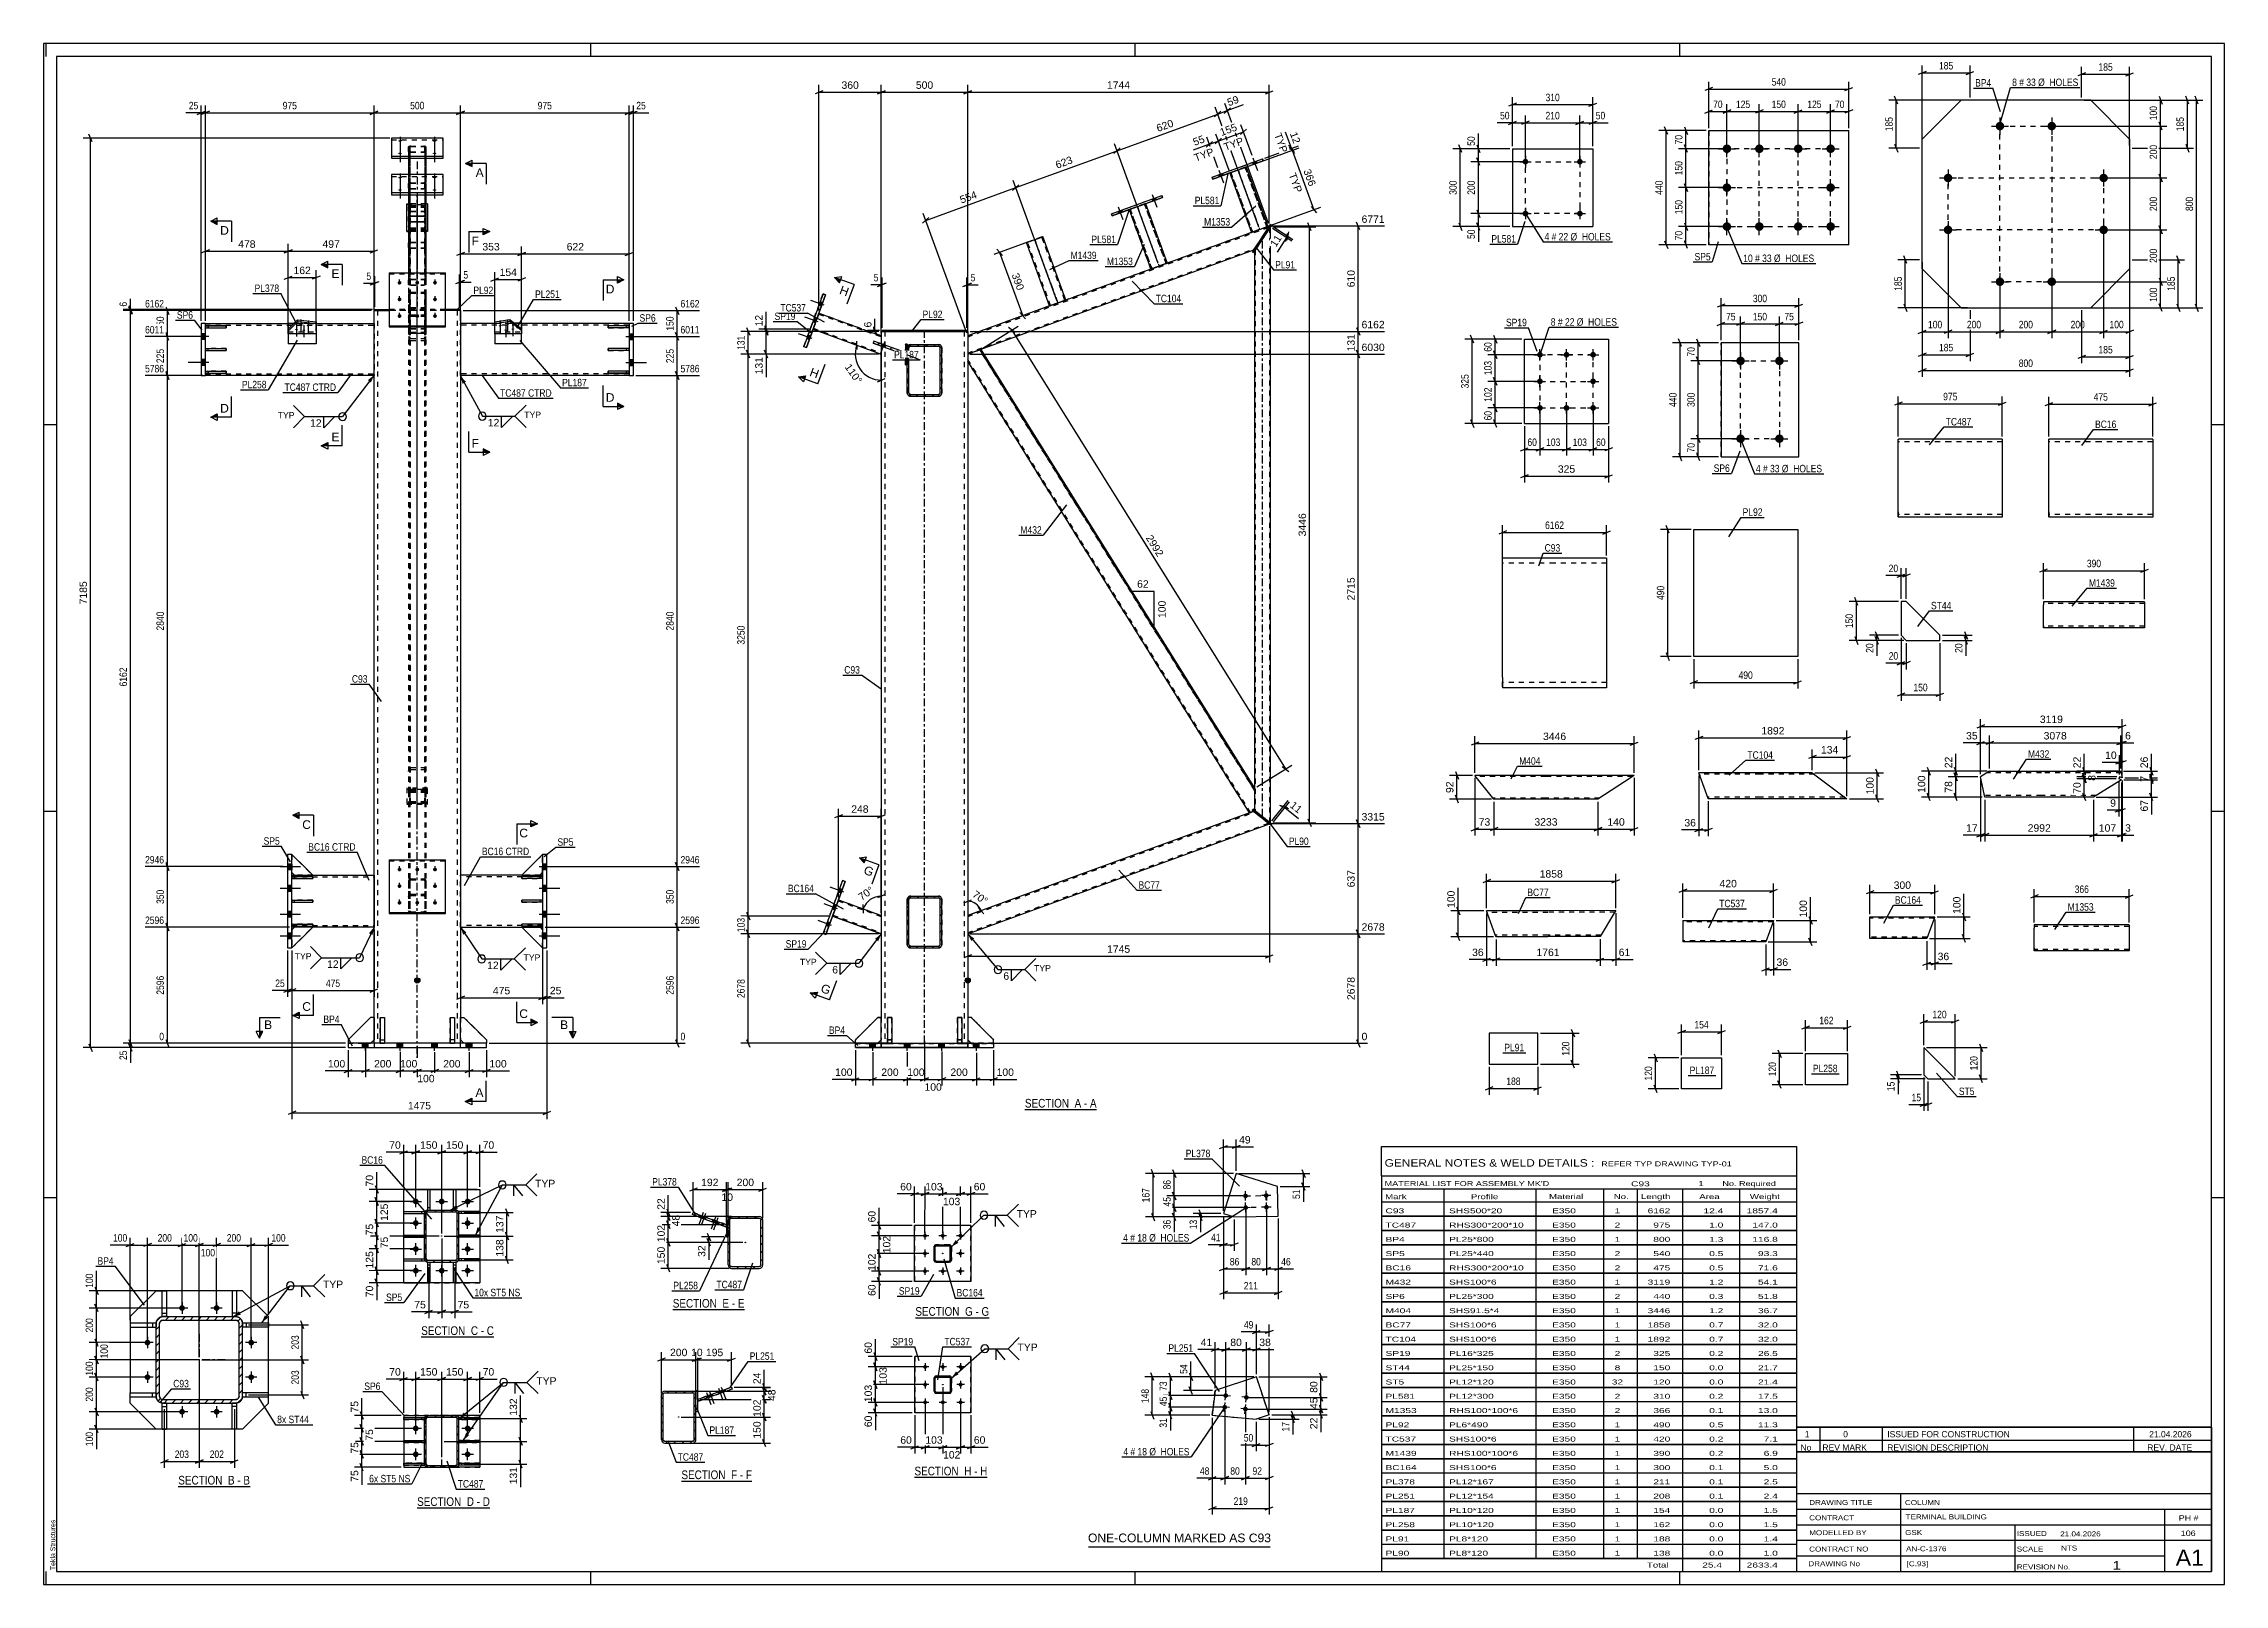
# Paper-space layout 'Layout1' of a CAD drawing. Header units: millimetres. Extents: x 0 to 841, y 0 to 594.
# The model-space entities are those that its viewports show. They can reach past a viewport. Long polylines and large blocks are cut down to what shows.
import ezdxf

# ---------------------------------------------------------------- set-up
doc = ezdxf.new("R2010")
doc.units = ezdxf.units.MM
doc.linetypes.add('DXK_LINE_DOT2', pattern=[3.9198, 1.9599, -1.9599])
doc.linetypes.add('DXK_LINE_DOT3', pattern=[5.9187, 2.979, -0.9799, 0.9799, -0.9799])
doc.layers.add('Viewport layer', color=7, linetype='Continuous', plot=False)
doc.styles.add('Arial', font='ARIAL.TTF', dxfattribs={"height": 0.2})
doc.styles.add('Arial Narrow', font='ARIALN.TTF', dxfattribs={"height": 0.2})

# ---------------------------------------------------------------- blocks, each defined once
blk = doc.blocks.new('Unknown-284933746-18 - 3905')
at = {"color": 6, "linetype": 'Continuous'}
blk.add_line((336.18, 102.8), (364.68, 102.8), dxfattribs=at)
at = {"color": 0, "linetype": 'Continuous'}
blk.add_wipeout([(354.29, 103.55), (354.29, 107.05), (336.18, 107.05), (336.18, 103.55)], dxfattribs=at)
blk.add_wipeout([(358.32, 103.55), (358.32, 107.05), (355.34, 107.05), (355.34, 103.55)], dxfattribs=at)
at = {"color": 7, "linetype": 'Continuous', "style": 'Arial Narrow'}
blk.add_text('SECTION ', height=3.34, dxfattribs=at).set_placement((336.18, 103.55))
at = {"color": 0, "linetype": 'Continuous'}
blk.add_wipeout([(360.64, 103.55), (360.64, 107.05), (359.37, 107.05), (359.37, 103.55)], dxfattribs=at)
blk.add_wipeout([(364.68, 103.55), (364.68, 107.05), (361.69, 107.05), (361.69, 103.55)], dxfattribs=at)
at = {"color": 7, "linetype": 'Continuous', "style": 'Arial Narrow'}
for s, p in [('G', (355.34, 103.55)), ('-', (359.37, 103.55)), ('G', (361.69, 103.55))]:
    blk.add_text(s, height=3.34, dxfattribs=at).set_placement(p)
blk = doc.blocks.new('Unknown-284933746-1132')
at = {"color": 5, "linetype": 'Continuous'}
for p, q in [((841, 594), (0, 594)), ((0, 594), (0, 0)), ((1, 589), (1, 594)), ((836, 589), (5, 589)), ((5, 589), (5, 5)), ((211, 589), (211, 594)), ((421, 589), (421, 594)), ((631, 589), (631, 594)), ((836, 5), (836, 589)), ((841, 0), (841, 594)), ((5, 447), (0, 447)), ((841, 447), (836, 447)), ((5, 298), (0, 298)), ((841, 298), (836, 298)), ((5, 149), (0, 149)), ((841, 149), (836, 149)), ((0, 0), (841, 0)), ((1, 0), (1, 5)), ((5, 5), (836, 5)), ((211, 0), (211, 5)), ((421, 0), (421, 5)), ((631, 0), (631, 5))]:
    blk.add_line(p, q, dxfattribs=at)
at = {"color": 174, "linetype": 'Continuous', "style": 'Arial'}
blk.add_text('Tekla Structures', height=1.9102, rotation=90, dxfattribs=at).set_placement((4.5, 5.5))
blk = doc.blocks.new('Unknown-284933746-11 - 1245')
at = {"color": 6, "linetype": 'Continuous'}
blk.add_line((51.95, 37.74), (79.6, 37.74), dxfattribs=at)
at = {"color": 0, "linetype": 'Continuous'}
blk.add_wipeout([(70.06, 38.49), (70.06, 41.99), (51.95, 41.99), (51.95, 38.49)], dxfattribs=at)
blk.add_wipeout([(73.67, 38.49), (73.67, 41.99), (71.11, 41.99), (71.11, 38.49)], dxfattribs=at)
at = {"color": 7, "linetype": 'Continuous', "style": 'Arial Narrow'}
blk.add_text('SECTION ', height=3.34, dxfattribs=at).set_placement((51.95, 38.49))
at = {"color": 0, "linetype": 'Continuous'}
blk.add_wipeout([(75.99, 38.49), (75.99, 41.99), (74.72, 41.99), (74.72, 38.49)], dxfattribs=at)
blk.add_wipeout([(79.6, 38.49), (79.6, 41.99), (77.04, 41.99), (77.04, 38.49)], dxfattribs=at)
at = {"color": 7, "linetype": 'Continuous', "style": 'Arial Narrow'}
for s, p in [('B', (71.11, 38.49)), ('-', (74.72, 38.49)), ('B', (77.04, 38.49))]:
    blk.add_text(s, height=3.34, dxfattribs=at).set_placement(p)
blk = doc.blocks.new('Unknown-284933746-13 - 4263')
at = {"color": 6, "linetype": 'Continuous'}
blk.add_line((145.61, 95.4), (173.68, 95.4), dxfattribs=at)
at = {"color": 0, "linetype": 'Continuous'}
blk.add_wipeout([(163.72, 96.15), (163.72, 99.65), (145.61, 99.65), (145.61, 96.15)], dxfattribs=at)
blk.add_wipeout([(167.54, 96.15), (167.54, 99.65), (164.77, 99.65), (164.77, 96.15)], dxfattribs=at)
at = {"color": 7, "linetype": 'Continuous', "style": 'Arial Narrow'}
blk.add_text('SECTION ', height=3.34, dxfattribs=at).set_placement((145.61, 96.15))
at = {"color": 0, "linetype": 'Continuous'}
blk.add_wipeout([(169.86, 96.15), (169.86, 99.65), (168.59, 99.65), (168.59, 96.15)], dxfattribs=at)
blk.add_wipeout([(173.68, 96.15), (173.68, 99.65), (170.91, 99.65), (170.91, 96.15)], dxfattribs=at)
at = {"color": 7, "linetype": 'Continuous', "style": 'Arial Narrow'}
for s, p in [('C', (164.77, 96.15)), ('-', (168.59, 96.15)), ('C', (170.91, 96.15))]:
    blk.add_text(s, height=3.34, dxfattribs=at).set_placement(p)
blk = doc.blocks.new('Unknown-284933746-14 - 1684')
at = {"color": 6, "linetype": 'Continuous'}
blk.add_line((144.03, 29.49), (172.1, 29.49), dxfattribs=at)
at = {"color": 0, "linetype": 'Continuous'}
blk.add_wipeout([(162.14, 30.24), (162.14, 33.74), (144.03, 33.74), (144.03, 30.24)], dxfattribs=at)
blk.add_wipeout([(165.96, 30.24), (165.96, 33.74), (163.19, 33.74), (163.19, 30.24)], dxfattribs=at)
at = {"color": 7, "linetype": 'Continuous', "style": 'Arial Narrow'}
blk.add_text('SECTION ', height=3.34, dxfattribs=at).set_placement((144.03, 30.24))
at = {"color": 0, "linetype": 'Continuous'}
blk.add_wipeout([(168.28, 30.24), (168.28, 33.74), (167.01, 33.74), (167.01, 30.24)], dxfattribs=at)
blk.add_wipeout([(172.1, 30.24), (172.1, 33.74), (169.33, 33.74), (169.33, 30.24)], dxfattribs=at)
at = {"color": 7, "linetype": 'Continuous', "style": 'Arial Narrow'}
for s, p in [('D', (163.19, 30.24)), ('-', (167.01, 30.24)), ('D', (169.33, 30.24))]:
    blk.add_text(s, height=3.34, dxfattribs=at).set_placement(p)
blk = doc.blocks.new('Unknown-284933746-15 - 4077')
at = {"color": 6, "linetype": 'Continuous'}
blk.add_line((242.62, 105.94), (270.26, 105.94), dxfattribs=at)
at = {"color": 0, "linetype": 'Continuous'}
blk.add_wipeout([(260.73, 106.69), (260.73, 110.19), (242.62, 110.19), (242.62, 106.69)], dxfattribs=at)
blk.add_wipeout([(264.33, 106.69), (264.33, 110.19), (261.78, 110.19), (261.78, 106.69)], dxfattribs=at)
at = {"color": 7, "linetype": 'Continuous', "style": 'Arial Narrow'}
blk.add_text('SECTION ', height=3.34, dxfattribs=at).set_placement((242.62, 106.69))
at = {"color": 0, "linetype": 'Continuous'}
blk.add_wipeout([(266.66, 106.69), (266.66, 110.19), (265.38, 110.19), (265.38, 106.69)], dxfattribs=at)
blk.add_wipeout([(270.26, 106.69), (270.26, 110.19), (267.71, 110.19), (267.71, 106.69)], dxfattribs=at)
at = {"color": 7, "linetype": 'Continuous', "style": 'Arial Narrow'}
for s, p in [('E', (261.78, 106.69)), ('E', (267.71, 106.69)), ('-', (265.38, 106.69))]:
    blk.add_text(s, height=3.34, dxfattribs=at).set_placement(p)
blk = doc.blocks.new('Unknown-284933746-16 - 3607')
at = {"color": 6, "linetype": 'Continuous'}
blk.add_line((245.96, 39.83), (273.18, 39.83), dxfattribs=at)
at = {"color": 0, "linetype": 'Continuous'}
blk.add_wipeout([(264.07, 40.58), (264.07, 44.08), (245.96, 44.08), (245.96, 40.58)], dxfattribs=at)
blk.add_wipeout([(267.46, 40.58), (267.46, 44.08), (265.12, 44.08), (265.12, 40.58)], dxfattribs=at)
at = {"color": 7, "linetype": 'Continuous', "style": 'Arial Narrow'}
blk.add_text('SECTION ', height=3.34, dxfattribs=at).set_placement((245.96, 40.58))
at = {"color": 0, "linetype": 'Continuous'}
blk.add_wipeout([(269.79, 40.58), (269.79, 44.08), (268.51, 44.08), (268.51, 40.58)], dxfattribs=at)
blk.add_wipeout([(273.18, 40.58), (273.18, 44.08), (270.84, 44.08), (270.84, 40.58)], dxfattribs=at)
at = {"color": 7, "linetype": 'Continuous', "style": 'Arial Narrow'}
for s, p in [('F', (265.12, 40.58)), ('-', (268.51, 40.58)), ('F', (270.84, 40.58))]:
    blk.add_text(s, height=3.34, dxfattribs=at).set_placement(p)
blk = doc.blocks.new('Unknown-284933746-17 - 2704')
at = {"color": 6, "linetype": 'Continuous'}
blk.add_line((378.43, 183.07), (406.08, 183.07), dxfattribs=at)
at = {"color": 0, "linetype": 'Continuous'}
blk.add_wipeout([(396.54, 183.82), (396.54, 187.32), (378.43, 187.32), (378.43, 183.82)], dxfattribs=at)
blk.add_wipeout([(400.15, 183.82), (400.15, 187.32), (397.59, 187.32), (397.59, 183.82)], dxfattribs=at)
at = {"color": 7, "linetype": 'Continuous', "style": 'Arial Narrow'}
blk.add_text('SECTION ', height=3.34, dxfattribs=at).set_placement((378.43, 183.82))
at = {"color": 0, "linetype": 'Continuous'}
blk.add_wipeout([(402.47, 183.82), (402.47, 187.32), (401.2, 187.32), (401.2, 183.82)], dxfattribs=at)
blk.add_wipeout([(406.08, 183.82), (406.08, 187.32), (403.52, 187.32), (403.52, 183.82)], dxfattribs=at)
at = {"color": 7, "linetype": 'Continuous', "style": 'Arial Narrow'}
for s, p in [('A', (397.59, 183.82)), ('-', (401.2, 183.82)), ('A', (403.52, 183.82))]:
    blk.add_text(s, height=3.34, dxfattribs=at).set_placement(p)
blk = doc.blocks.new('Unknown-284933746-19 - 3423')
at = {"color": 6, "linetype": 'Continuous'}
blk.add_line((335.85, 41.27), (363.92, 41.27), dxfattribs=at)
at = {"color": 0, "linetype": 'Continuous'}
blk.add_wipeout([(353.96, 42.02), (353.96, 45.52), (335.85, 45.52), (335.85, 42.02)], dxfattribs=at)
blk.add_wipeout([(357.78, 42.02), (357.78, 45.52), (355.01, 45.52), (355.01, 42.02)], dxfattribs=at)
at = {"color": 7, "linetype": 'Continuous', "style": 'Arial Narrow'}
blk.add_text('SECTION ', height=3.34, dxfattribs=at).set_placement((335.85, 42.02))
at = {"color": 0, "linetype": 'Continuous'}
blk.add_wipeout([(360.1, 42.02), (360.1, 45.52), (358.83, 45.52), (358.83, 42.02)], dxfattribs=at)
blk.add_wipeout([(363.92, 42.02), (363.92, 45.52), (361.15, 45.52), (361.15, 42.02)], dxfattribs=at)
at = {"color": 7, "linetype": 'Continuous', "style": 'Arial Narrow'}
for s, p in [('H', (355.01, 42.02)), ('-', (358.83, 42.02)), ('H', (361.15, 42.02))]:
    blk.add_text(s, height=3.34, dxfattribs=at).set_placement(p)
blk = doc.blocks.new('Bolt-284933746-3981 - 3905')
at = {"linetype": 'Continuous'}
for points in [[(340.54, 134.77), (340.6, 134.63), (340.63, 134.48), (340.63, 134.33), (340.6, 134.18), (340.54, 134.04), (340.44, 133.92), (340.33, 133.81), (340.2, 133.74), (340.05, 133.69), (339.9, 133.68), (339.75, 133.7), (339.6, 133.74), (339.47, 133.82), (339.35, 133.93), (339.27, 134.05), (339.2, 134.19), (339.17, 134.34), (339.18, 134.49), (339.21, 134.64), (339.27, 134.78), (339.36, 134.91), (339.48, 135.01), (339.61, 135.08), (339.76, 135.13), (339.91, 135.14), (340.06, 135.13), (340.21, 135.08), (340.34, 135), (340.45, 134.9)], [(347.38, 134.77), (347.44, 134.63), (347.47, 134.48), (347.47, 134.33), (347.43, 134.18), (347.37, 134.04), (347.28, 133.91), (347.16, 133.81), (347.03, 133.74), (346.88, 133.69), (346.73, 133.68), (346.58, 133.69), (346.43, 133.74), (346.3, 133.82), (346.19, 133.92), (346.1, 134.05), (346.04, 134.19), (346.01, 134.34), (346.01, 134.49), (346.04, 134.64), (346.11, 134.78), (346.2, 134.91), (346.31, 135.01), (346.45, 135.08), (346.59, 135.13), (346.74, 135.14), (346.9, 135.13), (347.04, 135.08), (347.17, 135), (347.29, 134.9)], [(354.21, 134.77), (354.27, 134.63), (354.3, 134.48), (354.3, 134.33), (354.27, 134.18), (354.2, 134.04), (354.11, 133.91), (354, 133.81), (353.86, 133.74), (353.72, 133.69), (353.56, 133.68), (353.41, 133.69), (353.27, 133.74), (353.13, 133.82), (353.02, 133.92), (352.93, 134.05), (352.87, 134.19), (352.84, 134.34), (352.84, 134.49), (352.88, 134.64), (352.94, 134.78), (353.03, 134.9), (353.15, 135.01), (353.28, 135.08), (353.43, 135.13), (353.58, 135.14), (353.73, 135.12), (353.88, 135.08), (354.01, 135), (354.12, 134.89)], [(340.54, 127.94), (340.6, 127.8), (340.63, 127.65), (340.63, 127.49), (340.6, 127.34), (340.53, 127.2), (340.44, 127.08), (340.33, 126.98), (340.2, 126.9), (340.05, 126.86), (339.9, 126.84), (339.74, 126.86), (339.6, 126.91), (339.47, 126.99), (339.35, 127.09), (339.26, 127.22), (339.2, 127.36), (339.17, 127.51), (339.17, 127.66), (339.21, 127.81), (339.27, 127.95), (339.36, 128.07), (339.48, 128.17), (339.61, 128.25), (339.76, 128.3), (339.91, 128.31), (340.06, 128.29), (340.21, 128.24), (340.34, 128.17), (340.45, 128.06)], [(354.21, 127.94), (354.27, 127.8), (354.3, 127.65), (354.3, 127.49), (354.27, 127.34), (354.2, 127.2), (354.11, 127.08), (354, 126.98), (353.86, 126.9), (353.72, 126.86), (353.56, 126.84), (353.41, 126.86), (353.27, 126.91), (353.13, 126.99), (353.02, 127.09), (352.93, 127.21), (352.87, 127.36), (352.84, 127.51), (352.84, 127.66), (352.87, 127.81), (352.94, 127.95), (353.03, 128.07), (353.14, 128.17), (353.28, 128.25), (353.42, 128.29), (353.58, 128.31), (353.73, 128.29), (353.87, 128.24), (354.01, 128.16), (354.12, 128.06)], [(340.54, 121.1), (340.6, 120.96), (340.63, 120.81), (340.63, 120.66), (340.6, 120.51), (340.53, 120.37), (340.44, 120.25), (340.33, 120.15), (340.19, 120.07), (340.05, 120.03), (339.9, 120.01), (339.74, 120.03), (339.6, 120.08), (339.47, 120.16), (339.35, 120.26), (339.26, 120.38), (339.2, 120.52), (339.17, 120.67), (339.17, 120.83), (339.21, 120.98), (339.27, 121.12), (339.36, 121.24), (339.48, 121.34), (339.61, 121.42), (339.76, 121.46), (339.91, 121.48), (340.06, 121.46), (340.21, 121.41), (340.34, 121.33), (340.45, 121.23)], [(347.37, 121.1), (347.44, 120.96), (347.47, 120.81), (347.46, 120.66), (347.43, 120.51), (347.37, 120.37), (347.28, 120.25), (347.16, 120.15), (347.03, 120.07), (346.88, 120.02), (346.73, 120.01), (346.58, 120.03), (346.43, 120.08), (346.3, 120.15), (346.19, 120.26), (346.1, 120.38), (346.04, 120.52), (346.01, 120.67), (346.01, 120.83), (346.04, 120.98), (346.1, 121.12), (346.2, 121.24), (346.31, 121.34), (346.44, 121.42), (346.59, 121.46), (346.74, 121.48), (346.89, 121.46), (347.04, 121.41), (347.17, 121.33), (347.29, 121.23)], [(354.21, 121.1), (354.27, 120.96), (354.3, 120.81), (354.3, 120.66), (354.26, 120.51), (354.2, 120.37), (354.11, 120.25), (353.99, 120.14), (353.86, 120.07), (353.71, 120.02), (353.56, 120.01), (353.41, 120.03), (353.26, 120.07), (353.13, 120.15), (353.02, 120.26), (352.93, 120.38), (352.87, 120.52), (352.84, 120.67), (352.84, 120.83), (352.87, 120.98), (352.94, 121.11), (353.03, 121.24), (353.14, 121.34), (353.28, 121.41), (353.42, 121.46), (353.58, 121.48), (353.73, 121.46), (353.87, 121.41), (354.01, 121.33), (354.12, 121.23)]]:
    blk.add_hatch(color=1, dxfattribs=at).paths.add_polyline_path(points)
at = {"color": 1, "linetype": 'Continuous'}
for p, q in [((339.9, 135.88), (339.9, 132.94)), ((346.74, 135.88), (346.74, 132.94)), ((353.57, 135.88), (353.57, 132.94)), ((341.37, 134.41), (338.44, 134.41)), ((341.37, 127.58), (338.44, 127.58)), ((339.9, 129.04), (339.9, 126.11)), ((348.2, 134.41), (345.27, 134.41)), ((355.04, 134.41), (352.1, 134.41)), ((355.04, 127.58), (352.1, 127.58)), ((353.57, 129.04), (353.57, 126.11)), ((341.37, 120.74), (338.44, 120.74)), ((339.9, 122.21), (339.9, 119.28)), ((348.2, 120.74), (345.27, 120.74)), ((346.74, 122.21), (346.74, 119.28)), ((355.04, 120.74), (352.1, 120.74)), ((353.57, 122.21), (353.57, 119.28))]:
    blk.add_line(p, q, dxfattribs=at)
blk = doc.blocks.new('Part-284933746-3921 - 3905')
at = {"linetype": 'Continuous'}
h = blk.add_hatch(dxfattribs=at)
h.set_pattern_fill('', scale=0.7, style=0, pattern_type=0)
h.set_pattern_definition([(45, (344.2035, 130.91), (-1.57154, 1.57154), [])])
h.paths.add_polyline_path([(349.27, 130.91), (344.2, 130.91), (343.9, 130.85), (343.64, 130.68), (343.46, 130.42), (343.4, 130.11), (343.4, 125.04), (343.46, 124.74), (343.64, 124.48), (343.9, 124.3), (344.2, 124.24), (349.27, 124.24), (349.58, 124.3), (349.83, 124.48), (350.01, 124.74), (350.07, 125.04), (350.07, 130.11), (350.01, 130.42), (349.84, 130.67), (349.58, 130.85)])
h.paths.add_polyline_path([(349.64, 130.26), (349.67, 130.11), (349.67, 125.04), (349.64, 124.89), (349.55, 124.76), (349.42, 124.67), (349.27, 124.64), (344.2, 124.64), (344.05, 124.67), (343.92, 124.76), (343.83, 124.89), (343.8, 125.04), (343.8, 130.11), (343.83, 130.26), (343.92, 130.39), (344.05, 130.48), (344.2, 130.51), (349.27, 130.51), (349.42, 130.48), (349.55, 130.39)])
blk.add_hatch(color=246, dxfattribs=at).paths.add_polyline_path([(346.74, 127.48, -1), (346.74, 127.68, -1)])
at = {"color": 7, "linetype": 'DXK_LINE_DOT2'}
for p, q in [((343.4, 130.11), (343.46, 130.42)), ((343.4, 125.04), (343.4, 130.11)), ((343.83, 130.26), (343.8, 130.11)), ((343.8, 125.04), (343.8, 130.11)), ((343.92, 130.39), (343.83, 130.26)), ((343.9, 130.85), (344.2, 130.91)), ((344.05, 130.48), (343.92, 130.39)), ((344.2, 130.51), (344.05, 130.48)), ((349.27, 130.91), (344.2, 130.91)), ((349.27, 130.51), (344.2, 130.51)), ((349.27, 130.91), (349.58, 130.85)), ((349.42, 130.48), (349.27, 130.51)), ((349.55, 130.39), (349.42, 130.48)), ((349.64, 130.26), (349.55, 130.39)), ((349.58, 130.85), (349.58, 130.85)), ((349.67, 130.11), (349.64, 130.26)), ((349.67, 125.04), (349.67, 130.11)), ((350.01, 130.42), (350.01, 130.41)), ((350.01, 130.41), (350.07, 130.11)), ((350.07, 130.11), (350.07, 125.04)), ((343.46, 124.74), (343.4, 125.04)), ((343.8, 125.04), (343.83, 124.89)), ((343.83, 124.89), (343.92, 124.76)), ((344.2, 124.24), (343.9, 124.3)), ((343.92, 124.76), (344.05, 124.67)), ((344.05, 124.67), (344.2, 124.64)), ((344.2, 124.64), (349.27, 124.64)), ((344.2, 124.24), (349.27, 124.24)), ((349.27, 124.64), (349.42, 124.67)), ((349.58, 124.3), (349.27, 124.24)), ((349.42, 124.67), (349.55, 124.76)), ((349.55, 124.76), (349.64, 124.89)), ((349.64, 124.89), (349.67, 125.04)), ((350.07, 125.04), (350.01, 124.74))]:
    blk.add_line(p, q, dxfattribs=at)
at = {"color": 2, "linetype": 'Continuous'}
for p, q in [((343.46, 130.42), (343.4, 130.11)), ((343.4, 130.11), (343.4, 130.11)), ((343.4, 125.04), (343.4, 130.11)), ((343.8, 130.11), (343.83, 130.26)), ((343.8, 130.11), (343.8, 130.11)), ((343.8, 125.04), (343.8, 130.11)), ((343.83, 130.26), (343.92, 130.39)), ((344.2, 130.91), (343.9, 130.85)), ((343.92, 130.39), (344.05, 130.48)), ((344.05, 130.48), (344.2, 130.51)), ((344.2, 130.91), (344.2, 130.91)), ((344.2, 130.91), (349.27, 130.91)), ((344.2, 130.51), (344.2, 130.51)), ((344.2, 130.51), (349.27, 130.51)), ((349.27, 130.91), (349.27, 130.91)), ((349.58, 130.85), (349.27, 130.91)), ((349.27, 130.51), (349.27, 130.51)), ((349.27, 130.51), (349.42, 130.48)), ((349.42, 130.48), (349.55, 130.39)), ((349.55, 130.39), (349.64, 130.26)), ((349.64, 130.26), (349.67, 130.11)), ((349.67, 130.11), (349.67, 130.11)), ((349.67, 125.04), (349.67, 130.11)), ((350.07, 130.11), (350.01, 130.42)), ((350.07, 130.11), (350.07, 130.11)), ((350.07, 125.04), (350.07, 130.11)), ((343.4, 125.04), (343.4, 125.04)), ((343.4, 125.04), (343.46, 124.74)), ((343.8, 125.04), (343.8, 125.04)), ((343.83, 124.89), (343.8, 125.04)), ((343.92, 124.76), (343.83, 124.89)), ((343.9, 124.3), (344.2, 124.24)), ((344.05, 124.67), (343.92, 124.76)), ((344.2, 124.64), (344.05, 124.67)), ((344.2, 124.64), (344.2, 124.64)), ((344.2, 124.64), (349.27, 124.64)), ((344.2, 124.24), (344.2, 124.24)), ((344.2, 124.24), (349.27, 124.24)), ((349.42, 124.67), (349.27, 124.64)), ((349.27, 124.64), (349.27, 124.64)), ((349.27, 124.24), (349.58, 124.3)), ((349.27, 124.24), (349.27, 124.24)), ((349.55, 124.76), (349.42, 124.67)), ((349.64, 124.89), (349.55, 124.76)), ((349.67, 125.04), (349.64, 124.89)), ((349.67, 125.04), (349.67, 125.04)), ((350.01, 124.74), (350.07, 125.04)), ((350.07, 125.04), (350.07, 125.04))]:
    blk.add_line(p, q, dxfattribs=at)
at = {"color": 7, "linetype": 'DXK_LINE_DOT3'}
blk.add_line((346.74, 127.58), (346.74, 127.58), dxfattribs=at)
at = {"color": 246, "linetype": 'DXK_LINE_DOT2'}
blk.add_line((346.74, 127.58), (346.74, 127.58), dxfattribs=at)
at = {"color": 246, "linetype": 'Continuous'}
blk.add_circle((346.74, 127.58), 0.1, dxfattribs=at)
at = {"color": 7, "linetype": 'DXK_LINE_DOT2'}
for centre, start, end in [((344.2, 130.11), 112.49009, 157.49009), ((349.27, 130.11), 22.49009, 67.49009), ((344.2, 125.04), 202.49009, 247.49009), ((349.27, 125.04), 292.49009, 337.49009)]:
    blk.add_arc(centre, 0.8, start, end, dxfattribs=at)
at = {"color": 2, "linetype": 'Continuous'}
for centre, start, end in [((344.2, 130.11), 112.49009, 157.49009), ((349.27, 130.11), 22.49009, 67.49009), ((344.2, 125.04), 202.49009, 247.49009), ((349.27, 125.04), 292.49009, 337.49009)]:
    blk.add_arc(centre, 0.8, start, end, dxfattribs=at)
blk = doc.blocks.new('Part-284933746-3927 - 3905')
at = {"color": 2, "linetype": 'Continuous'}
for p, q in [((335.9, 116.74), (335.91, 138.41)), ((357.57, 138.41), (335.91, 138.41)), ((335.91, 138.41), (335.91, 138.41)), ((357.57, 138.41), (357.57, 138.41)), ((357.57, 138.41), (357.57, 116.74)), ((335.9, 116.74), (335.9, 116.74)), ((357.57, 116.74), (335.9, 116.74)), ((357.57, 116.74), (357.57, 116.74))]:
    blk.add_line(p, q, dxfattribs=at)
at = {"color": 7, "linetype": 'DXK_LINE_DOT2'}
for p, q in [((335.91, 138.41), (335.9, 116.74)), ((357.57, 138.41), (335.91, 138.41)), ((357.57, 116.74), (357.57, 138.41)), ((357.57, 116.74), (335.9, 116.74))]:
    blk.add_line(p, q, dxfattribs=at)
blk = doc.blocks.new('Part-284933746-1396 - 1245')
at = {"color": 2, "linetype": 'Continuous'}
for p, q in [((86.72, 73.88), (76.72, 73.88)), ((76.72, 72.21), (76.72, 72.54)), ((86.72, 72.21), (76.72, 72.21)), ((78.05, 72.21), (78.05, 73.88)), ((86.72, 72.21), (86.72, 73.88))]:
    blk.add_line(p, q, dxfattribs=at)
at = {"color": 7, "linetype": 'DXK_LINE_DOT2'}
for p in [(76.72, 73.88), (76.72, 72.54)]:
    blk.add_line(p, (76.72, 73.88), dxfattribs=at)
blk = doc.blocks.new('Part-284933746-1332 - 1245')
at = {"linetype": 'Continuous'}
h = blk.add_hatch(dxfattribs=at)
h.set_pattern_fill('', scale=0.7, style=0, pattern_type=0)
h.set_pattern_definition([(45, (45.031, 103.0072), (-1.57154, 1.57154), [])])
h.paths.add_polyline_path([(46.05, 103.21), (45.03, 103.01), (44.17, 102.43), (43.59, 101.56), (43.38, 100.54), (43.38, 72.54), (43.59, 71.52), (44.17, 70.66), (45.03, 70.08), (46.05, 69.88), (74.05, 69.88), (75.07, 70.08), (75.94, 70.66), (76.52, 71.52), (76.72, 72.54), (76.72, 100.54), (76.52, 101.56), (75.94, 102.43), (75.07, 103.01), (74.05, 103.21)])
h.paths.add_polyline_path([(74.56, 101.78), (74.99, 101.49), (75.28, 101.05), (75.38, 100.54), (75.38, 72.54), (75.28, 72.03), (74.99, 71.6), (74.56, 71.31), (74.05, 71.21), (46.05, 71.21), (45.54, 71.31), (45.11, 71.6), (44.82, 72.03), (44.72, 72.54), (44.72, 100.54), (44.82, 101.05), (45.11, 101.49), (45.54, 101.78), (46.05, 101.88), (74.05, 101.88)])
at = {"color": 7, "linetype": 'DXK_LINE_DOT2'}
for p, q in [((43.38, 100.54), (43.59, 101.56)), ((44.82, 101.05), (44.72, 100.54)), ((45.03, 103.01), (46.05, 103.21)), ((46.05, 101.88), (45.54, 101.78)), ((46.05, 103.21), (74.05, 103.21)), ((46.05, 101.88), (74.05, 101.88)), ((74.05, 103.21), (75.07, 103.01)), ((74.56, 101.78), (74.05, 101.88)), ((75.38, 100.54), (75.28, 101.05)), ((76.52, 101.56), (76.72, 100.54)), ((43.38, 72.54), (43.38, 100.54)), ((44.72, 72.54), (44.72, 100.54)), ((75.38, 72.54), (75.38, 100.54)), ((76.72, 72.54), (76.72, 100.54)), ((43.59, 71.52), (43.38, 72.54)), ((44.72, 72.54), (44.82, 72.03)), ((46.05, 69.88), (45.03, 70.08)), ((45.54, 71.31), (46.05, 71.21)), ((46.05, 71.21), (74.05, 71.21)), ((46.05, 69.88), (74.05, 69.88)), ((74.05, 71.21), (74.56, 71.31)), ((75.07, 70.08), (74.05, 69.88)), ((75.28, 72.03), (75.38, 72.54)), ((76.72, 72.54), (76.52, 71.52))]:
    blk.add_line(p, q, dxfattribs=at)
at = {"color": 2, "linetype": 'Continuous'}
for p, q in [((43.59, 101.56), (43.38, 100.54)), ((44.72, 100.54), (44.82, 101.05)), ((46.05, 103.21), (45.03, 103.01)), ((45.54, 101.78), (46.05, 101.88)), ((46.05, 103.21), (74.05, 103.21)), ((46.05, 101.88), (74.05, 101.88)), ((75.07, 103.01), (74.05, 103.21)), ((74.05, 101.88), (74.56, 101.78)), ((75.28, 101.05), (75.38, 100.54)), ((76.72, 100.54), (76.52, 101.56)), ((43.38, 72.54), (43.38, 100.54)), ((44.72, 72.54), (44.72, 100.54)), ((75.38, 72.54), (75.38, 100.54)), ((76.72, 72.54), (76.72, 100.54)), ((43.38, 72.54), (43.59, 71.52)), ((44.82, 72.03), (44.72, 72.54)), ((45.03, 70.08), (46.05, 69.88)), ((46.05, 71.21), (45.54, 71.31)), ((46.05, 71.21), (74.05, 71.21)), ((46.05, 69.88), (74.05, 69.88)), ((74.56, 71.31), (74.05, 71.21)), ((74.05, 69.88), (75.07, 70.08)), ((75.38, 72.54), (75.28, 72.03)), ((76.52, 71.52), (76.72, 72.54))]:
    blk.add_line(p, q, dxfattribs=at)
at = {"color": 7, "linetype": 'DXK_LINE_DOT3'}
for p, q in [((60.05, 96.54), (60.05, 76.54)), ((70.05, 86.54), (50.05, 86.54))]:
    blk.add_line(p, q, dxfattribs=at)
at = {"color": 7, "linetype": 'DXK_LINE_DOT2'}
for centre, radius, start, end in [((46.05, 100.54), 2.67, 112.5, 157.5), ((46.05, 100.54), 1.33, 112.5, 157.5), ((74.05, 100.54), 1.33, 22.5, 67.5), ((74.05, 100.54), 2.67, 22.5, 67.5), ((46.05, 72.54), 2.67, 202.5, 247.5), ((46.05, 72.54), 1.33, 202.5, 247.5), ((74.05, 72.54), 1.33, 292.5, 337.5), ((74.05, 72.54), 2.67, 292.5, 337.5)]:
    blk.add_arc(centre, radius, start, end, dxfattribs=at)
at = {"color": 2, "linetype": 'Continuous'}
for centre, radius, start, end in [((46.05, 100.54), 2.67, 112.5, 157.5), ((46.05, 100.54), 1.33, 112.5, 157.5), ((74.05, 100.54), 1.33, 22.5, 67.5), ((74.05, 100.54), 2.67, 22.5, 67.5), ((46.05, 72.54), 2.67, 202.5, 247.5), ((46.05, 72.54), 1.33, 202.5, 247.5), ((74.05, 72.54), 1.33, 292.5, 337.5), ((74.05, 72.54), 2.67, 292.5, 337.5)]:
    blk.add_arc(centre, radius, start, end, dxfattribs=at)
blk = doc.blocks.new('Bolt-284933746-1316 - 1245')
at = {"linetype": 'Continuous'}
for points in [[(54.48, 106.54, -1), (52.28, 106.54, -1)], [(67.82, 106.54, -1), (65.62, 106.54, -1)], [(41.15, 93.21, -1), (38.95, 93.21, -1)], [(81.15, 93.21, -1), (78.95, 93.21, -1)], [(41.15, 79.88, -1), (38.95, 79.88, -1)], [(81.15, 79.88, -1), (78.95, 79.88, -1)], [(54.48, 66.54, -1), (52.28, 66.54, -1)], [(67.82, 66.54, -1), (65.62, 66.54, -1)]]:
    blk.add_hatch(color=1, dxfattribs=at).paths.add_polyline_path(points)
at = {"color": 1, "linetype": 'Continuous'}
for p, q in [((55.58, 106.54), (51.18, 106.54)), ((53.38, 108.74), (53.38, 104.34)), ((68.92, 106.54), (64.52, 106.54)), ((66.72, 108.74), (66.72, 104.34)), ((42.25, 93.21), (37.85, 93.21)), ((40.05, 95.41), (40.05, 91.01)), ((82.25, 93.21), (77.85, 93.21)), ((80.05, 95.41), (80.05, 91.01)), ((42.25, 79.88), (37.85, 79.88)), ((40.05, 82.08), (40.05, 77.68)), ((82.25, 79.88), (77.85, 79.88)), ((80.05, 82.08), (80.05, 77.68)), ((53.38, 68.74), (53.38, 64.34)), ((66.72, 68.74), (66.72, 64.34)), ((55.58, 66.54), (51.18, 66.54)), ((68.92, 66.54), (64.52, 66.54))]:
    blk.add_line(p, q, dxfattribs=at)
blk = doc.blocks.new('Part-284933746-1391 - 1245')
at = {"color": 2, "linetype": 'Continuous'}
for p, q in [((45.72, 59.88), (45.72, 69.88)), ((45.72, 69.88), (46.05, 69.88)), ((45.72, 68.54), (47.38, 68.54)), ((47.38, 69.88), (47.38, 59.88)), ((47.38, 59.88), (45.72, 59.88))]:
    blk.add_line(p, q, dxfattribs=at)
at = {"color": 7, "linetype": 'DXK_LINE_DOT2'}
blk.add_line((47.38, 69.88), (46.05, 69.88), dxfattribs=at)
blk = doc.blocks.new('Part-284933746-1386 - 1245')
at = {"color": 2, "linetype": 'Continuous'}
for p, q in [((76.72, 100.88), (76.72, 100.55)), ((76.72, 100.88), (86.72, 100.88)), ((86.72, 99.21), (76.72, 99.21)), ((78.05, 100.88), (78.05, 99.21)), ((86.72, 100.88), (86.72, 99.21))]:
    blk.add_line(p, q, dxfattribs=at)
at = {"color": 7, "linetype": 'DXK_LINE_DOT2'}
for p in [(76.72, 100.55), (76.72, 99.21)]:
    blk.add_line(p, (76.72, 99.21), dxfattribs=at)
blk = doc.blocks.new('Part-284933746-1366 - 1245')
at = {"color": 2, "linetype": 'Continuous'}
for p, q in [((33.38, 103.21), (43.38, 113.21)), ((43.38, 113.21), (45.72, 113.21)), ((72.72, 113.21), (47.38, 113.21)), ((76.72, 113.21), (74.38, 113.21)), ((86.72, 103.21), (76.72, 113.21)), ((33.38, 103.21), (33.38, 100.88)), ((86.72, 69.88), (86.72, 103.21)), ((33.38, 99.21), (33.38, 73.88)), ((33.38, 69.87), (33.38, 72.21)), ((43.38, 59.88), (33.38, 69.87)), ((86.72, 69.88), (76.72, 59.88)), ((45.72, 59.88), (43.38, 59.88)), ((72.72, 59.88), (47.38, 59.88)), ((76.72, 59.88), (74.38, 59.88))]:
    blk.add_line(p, q, dxfattribs=at)
at = {"color": 7, "linetype": 'DXK_LINE_DOT2'}
for p, q in [((45.72, 113.21), (47.38, 113.21)), ((74.38, 113.21), (72.72, 113.21)), ((33.38, 100.88), (33.38, 99.21)), ((33.38, 72.21), (33.38, 73.88)), ((45.72, 59.88), (47.38, 59.88)), ((74.38, 59.88), (72.72, 59.88))]:
    blk.add_line(p, q, dxfattribs=at)
blk = doc.blocks.new('Part-284933746-1381 - 1245')
at = {"color": 2, "linetype": 'Continuous'}
for p, q in [((45.72, 103.21), (45.72, 113.21)), ((45.72, 113.21), (47.38, 113.21)), ((47.38, 113.21), (47.38, 103.21)), ((45.72, 104.54), (47.38, 104.54)), ((45.72, 103.21), (46.05, 103.21))]:
    blk.add_line(p, q, dxfattribs=at)
at = {"color": 7, "linetype": 'DXK_LINE_DOT2'}
blk.add_line((47.38, 103.21), (46.05, 103.21), dxfattribs=at)
blk = doc.blocks.new('Part-284933746-1401 - 1245')
at = {"color": 2, "linetype": 'Continuous'}
for p, q in [((72.72, 113.21), (72.72, 103.21)), ((74.38, 113.21), (72.72, 113.21)), ((74.38, 113.21), (74.38, 103.21)), ((74.38, 104.54), (72.72, 104.54)), ((74.38, 103.21), (74.05, 103.21))]:
    blk.add_line(p, q, dxfattribs=at)
at = {"color": 7, "linetype": 'DXK_LINE_DOT2'}
blk.add_line((72.72, 103.21), (74.05, 103.21), dxfattribs=at)
blk = doc.blocks.new('Part-284933746-1406 - 1245')
at = {"color": 2, "linetype": 'Continuous'}
for p, q in [((33.38, 100.88), (33.38, 99.21)), ((33.38, 100.88), (43.38, 100.88)), ((33.38, 99.21), (43.38, 99.21)), ((42.05, 100.88), (42.05, 99.21)), ((43.38, 100.88), (43.38, 99.21))]:
    blk.add_line(p, q, dxfattribs=at)
blk = doc.blocks.new('Part-284933746-1411 - 1245')
at = {"color": 2, "linetype": 'Continuous'}
for p, q in [((72.72, 59.88), (72.72, 69.88)), ((74.38, 68.54), (72.72, 68.54)), ((74.05, 69.88), (74.38, 69.88)), ((74.38, 69.88), (74.38, 59.88)), ((74.38, 59.88), (72.72, 59.88))]:
    blk.add_line(p, q, dxfattribs=at)
at = {"color": 7, "linetype": 'DXK_LINE_DOT2'}
blk.add_line((74.05, 69.88), (72.72, 69.88), dxfattribs=at)
blk = doc.blocks.new('Part-284933746-1416 - 1245')
at = {"color": 2, "linetype": 'Continuous'}
for p, q in [((33.38, 72.21), (33.38, 73.88)), ((33.38, 73.88), (43.38, 73.88)), ((43.38, 72.21), (33.38, 72.21)), ((42.05, 72.21), (42.05, 73.88)), ((43.38, 73.88), (43.38, 72.21))]:
    blk.add_line(p, q, dxfattribs=at)
blk = doc.blocks.new('Part-284933746-2168 - 1979')
at = {"color": 2, "linetype": 'Continuous'}
for p, q in [((95.77, 281.4), (103.77, 273.4)), ((95.77, 274.4), (96.77, 273.4)), ((96.77, 273.4), (103.77, 273.4))]:
    blk.add_line(p, q, dxfattribs=at)
at = {"color": 7, "linetype": 'DXK_LINE_DOT2'}
blk.add_line((95.77, 281.4), (95.77, 274.4), dxfattribs=at)
blk = doc.blocks.new('Part-284933746-2045 - 1979')
at = {"color": 2, "linetype": 'Continuous'}
for p, q in [((192.44, 254.59), (184.44, 254.59)), ((184.44, 253.79), (184.44, 254.59)), ((192.44, 253.79), (184.44, 253.79)), ((192.44, 254.59), (192.44, 253.79))]:
    blk.add_line(p, q, dxfattribs=at)
at = {"color": 7, "linetype": 'DXK_LINE_DOT2'}
blk.add_line((191.44, 253.79), (191.44, 254.59), dxfattribs=at)
blk = doc.blocks.new('Bolt-284933746-1981 - 1979')
at = {"linetype": 'Continuous'}
for points in [[(137.44, 556.22), (137.28, 556.23), (137.14, 556.24), (137, 556.27), (136.89, 556.3), (136.8, 556.35), (136.74, 556.39), (136.71, 556.45), (136.71, 556.5), (136.74, 556.55), (136.8, 556.6), (136.89, 556.64), (137, 556.67), (137.14, 556.7), (137.28, 556.72), (137.44, 556.72), (137.59, 556.72), (137.73, 556.7), (137.87, 556.67), (137.98, 556.64), (138.07, 556.6), (138.13, 556.55), (138.17, 556.5), (138.17, 556.45), (138.13, 556.39), (138.07, 556.35), (137.98, 556.3), (137.87, 556.27), (137.73, 556.24), (137.59, 556.23)], [(137.44, 551.43), (137.28, 551.44), (137.14, 551.45), (137, 551.48), (136.89, 551.52), (136.8, 551.56), (136.74, 551.61), (136.71, 551.66), (136.71, 551.71), (136.74, 551.76), (136.8, 551.81), (136.89, 551.85), (137, 551.89), (137.14, 551.91), (137.28, 551.93), (137.44, 551.93), (137.59, 551.93), (137.73, 551.91), (137.87, 551.89), (137.98, 551.85), (138.07, 551.81), (138.13, 551.76), (138.17, 551.71), (138.17, 551.66), (138.13, 551.61), (138.07, 551.56), (137.98, 551.52), (137.87, 551.48), (137.73, 551.45), (137.59, 551.44)]]:
    blk.add_hatch(color=1, dxfattribs=at).paths.add_polyline_path(points)
at = {"color": 1, "linetype": 'Continuous'}
for p, q in [((137.44, 558.04), (137.44, 553.15)), ((137.44, 553.25), (137.44, 548.36))]:
    blk.add_line(p, q, dxfattribs=at)
blk = doc.blocks.new('Part-284933746-2014 - 1979')
at = {"color": 2, "linetype": 'Continuous'}
for p, q in [((174.02, 486.72), (179.77, 487.64)), ((179.77, 486.89), (174.02, 485.96)), ((174.02, 482.14), (174.02, 486.72)), ((184.32, 482.14), (174.02, 482.14)), ((179.77, 487.64), (184.32, 484.09)), ((179.77, 487.64), (179.77, 486.89)), ((184.32, 483.34), (179.77, 486.89)), ((184.32, 484.09), (184.32, 482.14))]:
    blk.add_line(p, q, dxfattribs=at)
at = {"color": 7, "linetype": 'DXK_LINE_DOT2'}
blk.add_line((174.02, 482.89), (184.32, 482.89), dxfattribs=at)
blk = doc.blocks.new('Part-284933746-2175 - 1979')
at = {"color": 2, "linetype": 'Continuous'}
for p, q in [((62.44, 476.47), (70.44, 476.47)), ((62.44, 476.47), (62.44, 475.67)), ((62.44, 475.67), (70.44, 475.67)), ((70.44, 476.47), (70.44, 475.67))]:
    blk.add_line(p, q, dxfattribs=at)
at = {"color": 7, "linetype": 'DXK_LINE_DOT2'}
blk.add_line((63.44, 475.67), (63.44, 476.47), dxfattribs=at)
blk = doc.blocks.new('Part-284933746-2046 - 1979')
at = {"color": 7, "linetype": 'DXK_LINE_DOT2'}
for p, q in [((192.44, 254.59), (184.44, 254.59)), ((184.44, 254.59), (184.44, 253.79)), ((184.44, 253.79), (192.44, 253.79)), ((191.44, 254.59), (191.44, 253.79)), ((192.44, 253.79), (192.44, 254.59))]:
    blk.add_line(p, q, dxfattribs=at)
blk = doc.blocks.new('Part-284933746-1982 - 1979')
at = {"color": 7, "linetype": 'DXK_LINE_DOT2'}
for p, q in [((140.83, 554.3), (140.77, 554.19)), ((140.77, 552.46), (140.77, 554.19)), ((140.77, 554.19), (140.77, 531.26)), ((140.77, 552.46), (140.77, 549.79)), ((140.77, 552.46), (140.83, 552.36)), ((141, 554.39), (140.83, 554.3)), ((140.83, 552.36), (141, 552.27)), ((141.26, 554.45), (141, 554.39)), ((141, 552.27), (141.26, 552.21)), ((141.17, 554.19), (141.2, 554.25)), ((141.17, 552.46), (141.17, 554.19)), ((141.17, 554.19), (141.17, 531.26)), ((141.17, 552.46), (141.17, 529.52)), ((141.2, 552.41), (141.17, 552.46)), ((141.2, 554.25), (141.29, 554.29)), ((141.29, 552.36), (141.2, 552.41)), ((141.57, 554.47), (141.26, 554.45)), ((141.26, 552.21), (141.57, 552.19)), ((141.29, 554.29), (141.42, 554.32)), ((141.42, 552.34), (141.29, 552.36)), ((141.42, 554.32), (141.57, 554.33)), ((141.57, 552.32), (141.42, 552.34)), ((141.57, 554.47), (146.64, 554.47)), ((141.57, 554.33), (146.64, 554.33)), ((141.57, 552.32), (146.64, 552.32)), ((141.57, 552.19), (146.64, 552.19)), ((146.94, 554.45), (146.64, 554.47)), ((146.64, 554.33), (146.79, 554.32)), ((146.79, 552.34), (146.64, 552.32)), ((146.64, 552.19), (146.94, 552.21)), ((146.79, 554.32), (146.92, 554.29)), ((146.92, 552.36), (146.79, 552.34)), ((146.92, 554.29), (147.01, 554.25)), ((147.01, 552.41), (146.92, 552.36)), ((147.2, 554.39), (146.94, 554.45)), ((146.94, 552.21), (147.2, 552.27)), ((147.01, 554.25), (147.04, 554.19)), ((147.04, 552.46), (147.01, 552.41)), ((147.04, 552.46), (147.04, 554.19)), ((147.04, 554.19), (147.04, 531.26)), ((147.04, 552.46), (147.04, 529.52)), ((147.38, 554.3), (147.2, 554.39)), ((147.2, 552.27), (147.38, 552.36)), ((147.44, 554.19), (147.38, 554.3)), ((147.38, 552.36), (147.44, 552.46)), ((147.44, 552.46), (147.44, 554.19)), ((147.44, 554.19), (147.44, 531.26)), ((147.44, 552.46), (147.44, 549.79)), ((140.77, 543.49), (140.77, 529.52)), ((147.44, 543.49), (147.44, 529.52)), ((140.77, 531.26), (140.83, 531.36)), ((140.77, 529.52), (140.77, 531.26)), ((140.83, 531.36), (141, 531.45)), ((141, 531.45), (141.26, 531.51)), ((141.2, 531.31), (141.17, 531.26)), ((141.17, 531.26), (141.17, 529.52)), ((141.29, 531.35), (141.2, 531.31)), ((141.26, 531.51), (141.57, 531.53)), ((141.42, 531.38), (141.29, 531.35)), ((141.57, 531.39), (141.42, 531.38)), ((141.57, 531.53), (146.64, 531.53)), ((141.57, 531.39), (146.64, 531.39)), ((146.64, 531.53), (146.94, 531.51)), ((146.79, 531.38), (146.64, 531.39)), ((146.92, 531.35), (146.79, 531.38)), ((147.01, 531.31), (146.92, 531.35)), ((146.94, 531.51), (147.2, 531.45)), ((147.04, 531.26), (147.01, 531.31)), ((147.04, 529.52), (147.04, 531.26)), ((147.2, 531.45), (147.38, 531.36)), ((147.38, 531.36), (147.44, 531.26)), ((147.44, 529.52), (147.44, 531.26)), ((140.83, 529.42), (140.77, 529.52)), ((141, 529.33), (140.83, 529.42)), ((141.26, 529.27), (141, 529.33)), ((141.17, 529.52), (141.2, 529.47)), ((141.2, 529.47), (141.29, 529.43)), ((141.57, 529.25), (141.26, 529.27)), ((141.29, 529.43), (141.42, 529.4)), ((141.42, 529.4), (141.57, 529.39)), ((141.57, 529.39), (146.64, 529.39)), ((141.57, 529.25), (146.64, 529.25)), ((146.64, 529.39), (146.79, 529.4)), ((146.94, 529.27), (146.64, 529.25)), ((146.79, 529.4), (146.92, 529.43)), ((146.92, 529.43), (147.01, 529.47)), ((147.2, 529.33), (146.94, 529.27)), ((147.01, 529.47), (147.04, 529.52)), ((147.38, 529.42), (147.2, 529.33)), ((147.44, 529.52), (147.38, 529.42))]:
    blk.add_line(p, q, dxfattribs=at)
at = {"color": 2, "linetype": 'Continuous'}
for p, q in [((140.77, 549.79), (140.77, 543.49)), ((147.44, 549.79), (147.44, 543.49))]:
    blk.add_line(p, q, dxfattribs=at)
blk = doc.blocks.new('Part-284933746-1999 - 1979')
at = {"color": 7, "linetype": 'DXK_LINE_DOT2'}
for p, q in [((174.02, 482.14), (174.02, 486.2)), ((174.02, 486.2), (181.62, 486.2)), ((184.32, 484.09), (184.32, 482.14))]:
    blk.add_line(p, q, dxfattribs=at)
at = {"color": 2, "linetype": 'Continuous'}
for p, q in [((174.02, 482.14), (174.02, 478.2)), ((184.32, 486.2), (181.62, 486.2)), ((184.32, 486.2), (184.32, 484.09)), ((184.32, 478.2), (184.32, 482.14)), ((184.32, 478.2), (174.02, 478.2))]:
    blk.add_line(p, q, dxfattribs=at)
blk = doc.blocks.new('Part-284933746-2174 - 1979')
at = {"color": 2, "linetype": 'Continuous'}
for p, q in [((192.44, 263.76), (184.44, 263.76)), ((184.44, 262.96), (184.44, 263.76)), ((192.44, 262.96), (184.44, 262.96)), ((192.44, 263.76), (192.44, 262.96))]:
    blk.add_line(p, q, dxfattribs=at)
at = {"color": 7, "linetype": 'DXK_LINE_DOT2'}
blk.add_line((191.44, 262.96), (191.44, 263.76), dxfattribs=at)
blk = doc.blocks.new('Part-284933746-2047 - 1979')
at = {"color": 2, "linetype": 'Continuous'}
for p, q in [((95.77, 254.59), (103.77, 254.59)), ((95.77, 254.59), (95.77, 253.79)), ((95.77, 253.79), (103.77, 253.79)), ((103.77, 254.59), (103.77, 253.79))]:
    blk.add_line(p, q, dxfattribs=at)
at = {"color": 7, "linetype": 'DXK_LINE_DOT2'}
blk.add_line((96.77, 253.79), (96.77, 254.59), dxfattribs=at)
blk = doc.blocks.new('Part-284933746-1983 - 1979')
at = {"color": 7, "linetype": 'DXK_LINE_DOT3'}
blk.add_line((144.1, 548.61), (144.1, 506.87), dxfattribs=at)
at = {"color": 7, "linetype": 'DXK_LINE_DOT2'}
for p, q in [((140.83, 540.18), (140.77, 540.08)), ((140.77, 538.34), (140.77, 540.08)), ((140.77, 540.08), (140.77, 517.14)), ((140.77, 538.34), (140.77, 535.67)), ((140.77, 538.34), (140.83, 538.24)), ((141, 540.27), (140.83, 540.18)), ((141.26, 540.33), (141, 540.27)), ((141.17, 540.08), (141.2, 540.13)), ((141.17, 540.08), (141.17, 538.11)), ((141.17, 540.08), (141.17, 517.14)), ((141.2, 538.29), (141.17, 538.34)), ((141.2, 540.13), (141.29, 540.17)), ((141.29, 538.25), (141.2, 538.29)), ((141.57, 540.35), (141.26, 540.33)), ((141.29, 540.17), (141.42, 540.2)), ((141.42, 538.22), (141.29, 538.25)), ((141.42, 540.2), (141.57, 540.21)), ((141.57, 540.35), (146.64, 540.35)), ((141.57, 540.21), (146.64, 540.21)), ((146.94, 540.33), (146.64, 540.35)), ((146.64, 540.21), (146.79, 540.2)), ((146.79, 540.2), (146.92, 540.17)), ((146.92, 538.25), (146.79, 538.22)), ((146.92, 540.17), (147.01, 540.13)), ((147.01, 538.29), (146.92, 538.25)), ((147.2, 540.27), (146.94, 540.33)), ((147.01, 540.13), (147.04, 540.08)), ((147.04, 538.34), (147.01, 538.29)), ((147.04, 538.34), (147.04, 540.08)), ((147.04, 540.08), (147.04, 517.14)), ((147.04, 538.34), (147.04, 515.4)), ((147.38, 540.18), (147.2, 540.27)), ((147.44, 540.08), (147.38, 540.18)), ((147.38, 538.24), (147.44, 538.34)), ((147.44, 538.34), (147.44, 540.08)), ((147.44, 540.08), (147.44, 517.14)), ((147.44, 538.34), (147.44, 535.67)), ((140.83, 538.24), (141, 538.15)), ((141, 538.15), (141.26, 538.09)), ((141.17, 538.11), (141.17, 515.4)), ((141.26, 538.09), (141.57, 538.07)), ((141.57, 538.21), (141.42, 538.22)), ((141.57, 538.21), (146.64, 538.21)), ((141.57, 538.07), (146.64, 538.07)), ((146.79, 538.22), (146.64, 538.21)), ((146.64, 538.07), (146.94, 538.09)), ((146.94, 538.09), (147.2, 538.15)), ((147.2, 538.15), (147.38, 538.24)), ((140.77, 527.35), (140.77, 515.4)), ((147.44, 527.35), (147.44, 515.4)), ((140.77, 517.14), (140.83, 517.24)), ((140.77, 515.4), (140.77, 517.14)), ((140.83, 515.3), (140.77, 515.4)), ((140.83, 517.24), (141, 517.33)), ((141, 515.21), (140.83, 515.3)), ((141, 517.33), (141.26, 517.39)), ((141.26, 515.15), (141, 515.21)), ((141.2, 517.19), (141.17, 517.14)), ((141.17, 517.14), (141.17, 515.4)), ((141.17, 515.4), (141.2, 515.35)), ((141.29, 517.23), (141.2, 517.19)), ((141.2, 515.35), (141.29, 515.31)), ((141.26, 517.39), (141.57, 517.41)), ((141.57, 515.13), (141.26, 515.15)), ((141.42, 517.26), (141.29, 517.23)), ((141.29, 515.31), (141.42, 515.28)), ((141.57, 517.27), (141.42, 517.26)), ((141.42, 515.28), (141.57, 515.27)), ((141.57, 517.41), (146.64, 517.41)), ((141.57, 517.27), (146.64, 517.27)), ((141.57, 515.27), (146.64, 515.27)), ((141.57, 515.13), (146.64, 515.13)), ((146.64, 517.41), (146.94, 517.39)), ((146.79, 517.26), (146.64, 517.27)), ((146.64, 515.27), (146.79, 515.28)), ((146.94, 515.15), (146.64, 515.13)), ((146.92, 517.23), (146.79, 517.26)), ((146.79, 515.28), (146.92, 515.31)), ((147.01, 517.19), (146.92, 517.23)), ((146.92, 515.31), (147.01, 515.35)), ((146.94, 517.39), (147.2, 517.33)), ((147.2, 515.21), (146.94, 515.15)), ((147.04, 517.14), (147.01, 517.19)), ((147.01, 515.35), (147.04, 515.4)), ((147.04, 515.4), (147.04, 517.14)), ((147.2, 517.33), (147.38, 517.24)), ((147.38, 515.3), (147.2, 515.21)), ((147.38, 517.24), (147.44, 517.14)), ((147.44, 515.4), (147.38, 515.3)), ((147.44, 515.4), (147.44, 517.14))]:
    blk.add_line(p, q, dxfattribs=at)
at = {"color": 2, "linetype": 'Continuous'}
for p, q in [((140.77, 535.67), (140.77, 527.35)), ((147.44, 535.67), (147.44, 527.35))]:
    blk.add_line(p, q, dxfattribs=at)
blk = doc.blocks.new('Bolt-284933746-1984 - 1979')
at = {"linetype": 'Continuous'}
for points in [[(176.09, 485.43), (176.22, 485.42), (176.34, 485.41), (176.45, 485.39), (176.54, 485.36), (176.61, 485.32), (176.66, 485.28), (176.69, 485.24), (176.69, 485.2), (176.66, 485.16), (176.61, 485.12), (176.54, 485.08), (176.45, 485.05), (176.34, 485.03), (176.22, 485.02), (176.09, 485.02), (175.97, 485.02), (175.85, 485.03), (175.74, 485.05), (175.65, 485.08), (175.57, 485.12), (175.52, 485.16), (175.5, 485.2), (175.5, 485.24), (175.52, 485.28), (175.57, 485.32), (175.65, 485.36), (175.74, 485.39), (175.85, 485.41), (175.97, 485.42)], [(178.23, 483.75), (178.36, 483.75), (178.48, 483.74), (178.59, 483.72), (178.68, 483.69), (178.75, 483.65), (178.8, 483.61), (178.83, 483.57), (178.83, 483.53), (178.8, 483.49), (178.75, 483.45), (178.68, 483.41), (178.59, 483.38), (178.48, 483.36), (178.36, 483.35), (178.23, 483.34), (178.11, 483.35), (177.99, 483.36), (177.88, 483.38), (177.79, 483.41), (177.71, 483.45), (177.66, 483.49), (177.64, 483.53), (177.64, 483.57), (177.66, 483.61), (177.71, 483.65), (177.79, 483.69), (177.88, 483.72), (177.99, 483.74), (178.11, 483.75)], [(178.84, 485.84), (178.97, 485.83), (179.09, 485.82), (179.19, 485.8), (179.29, 485.77), (179.36, 485.73), (179.41, 485.7), (179.44, 485.65), (179.44, 485.61), (179.41, 485.57), (179.36, 485.53), (179.29, 485.49), (179.19, 485.47), (179.09, 485.44), (178.97, 485.43), (178.84, 485.43), (178.72, 485.43), (178.6, 485.44), (178.49, 485.47), (178.4, 485.49), (178.32, 485.53), (178.27, 485.57), (178.24, 485.61), (178.24, 485.65), (178.27, 485.7), (178.32, 485.73), (178.4, 485.77), (178.49, 485.8), (178.6, 485.82), (178.72, 485.83)], [(180.98, 484.17), (181.11, 484.16), (181.22, 484.15), (181.33, 484.13), (181.43, 484.1), (181.5, 484.06), (181.55, 484.02), (181.58, 483.98), (181.58, 483.94), (181.55, 483.9), (181.5, 483.86), (181.43, 483.82), (181.33, 483.79), (181.22, 483.77), (181.11, 483.76), (180.98, 483.76), (180.86, 483.76), (180.74, 483.77), (180.63, 483.79), (180.53, 483.82), (180.46, 483.86), (180.41, 483.9), (180.38, 483.94), (180.38, 483.98), (180.41, 484.02), (180.46, 484.06), (180.53, 484.1), (180.63, 484.13), (180.74, 484.15), (180.86, 484.16)]]:
    blk.add_hatch(color=1, dxfattribs=at).paths.add_polyline_path(points)
at = {"color": 1, "linetype": 'Continuous'}
for p, q in [((176.09, 487.22), (176.09, 482.53)), ((178.23, 485.55), (178.23, 480.86)), ((178.84, 487.64), (178.84, 482.94)), ((180.98, 485.97), (180.98, 481.27))]:
    blk.add_line(p, q, dxfattribs=at)
blk = doc.blocks.new('Part-284933746-2131 - 1979')
at = {"color": 2, "linetype": 'Continuous'}
for p, q in [((95.77, 273.4), (96.77, 273.4)), ((103.77, 273.4), (127.44, 273.4)), ((127.44, 272.07), (127.43, 253.4)), ((127.44, 273.4), (127.44, 272.07)), ((127.43, 253.4), (95.77, 253.4))]:
    blk.add_line(p, q, dxfattribs=at)
at = {"color": 7, "linetype": 'DXK_LINE_DOT2'}
for p, q in [((95.77, 253.4), (95.77, 273.4)), ((95.77, 272.74), (127.44, 272.74)), ((96.77, 273.4), (103.77, 273.4)), ((95.77, 254.07), (127.43, 254.07)), ((127.43, 254.07), (127.43, 254.12))]:
    blk.add_line(p, q, dxfattribs=at)
blk = doc.blocks.new('Part-284933746-2060 - 1979')
at = {"color": 2, "linetype": 'Continuous'}
for p, q in [((126.1, 218.59), (117.44, 209.92)), ((127.44, 218.59), (126.1, 218.59)), ((127.44, 218.59), (127.44, 209.92)), ((117.44, 209.92), (117.44, 208.59)), ((117.44, 208.59), (117.44, 208.59)), ((126.1, 208.59), (127.44, 209.92))]:
    blk.add_line(p, q, dxfattribs=at)
at = {"color": 7, "linetype": 'DXK_LINE_DOT2'}
blk.add_line((117.44, 208.59), (126.1, 208.59), dxfattribs=at)
blk = doc.blocks.new('Part-284933746-2152 - 1979')
at = {"color": 2, "linetype": 'Continuous'}
for p, q in [((62.44, 486.07), (94.32, 486.07)), ((105.1, 486.07), (127.44, 486.07)), ((127.44, 466.07), (62.44, 466.07))]:
    blk.add_line(p, q, dxfattribs=at)
at = {"color": 7, "linetype": 'DXK_LINE_DOT2'}
for p, q in [((62.44, 466.07), (62.44, 486.07)), ((62.44, 485.4), (127.44, 485.4)), ((94.32, 486.07), (105.1, 486.07)), ((127.44, 486.07), (127.44, 466.07)), ((62.44, 466.74), (127.44, 466.74))]:
    blk.add_line(p, q, dxfattribs=at)
blk = doc.blocks.new('Part-284933746-2029 - 1979')
at = {"color": 2, "linetype": 'Continuous'}
for p, q in [((94.32, 486.2), (96.61, 486.2)), ((94.32, 486.2), (94.32, 483.88)), ((94.32, 482.14), (94.32, 478.2)), ((105.1, 482.14), (105.1, 478.2)), ((105.1, 478.2), (94.32, 478.2))]:
    blk.add_line(p, q, dxfattribs=at)
at = {"color": 7, "linetype": 'DXK_LINE_DOT2'}
for p, q in [((94.32, 483.88), (94.32, 482.14)), ((96.61, 486.2), (105.1, 486.2)), ((105.1, 486.2), (105.1, 482.14))]:
    blk.add_line(p, q, dxfattribs=at)
blk = doc.blocks.new('Part-284933746-2173 - 1979')
at = {"color": 7, "linetype": 'DXK_LINE_DOT2'}
for p, q in [((192.44, 272.92), (184.44, 272.92)), ((184.44, 272.92), (184.44, 272.12)), ((184.44, 272.12), (192.44, 272.12)), ((191.44, 272.92), (191.44, 272.12)), ((192.44, 272.12), (192.44, 272.92))]:
    blk.add_line(p, q, dxfattribs=at)
blk = doc.blocks.new('Bolt-284933746-2073 - 1979')
at = {"linetype": 'Continuous'}
for points in [[(192.44, 277.84), (192.44, 275.64), (194.1, 275.64), (194.1, 277.84)], [(192.44, 277.84), (192.44, 275.64), (194.1, 275.64), (194.1, 277.84)], [(192.44, 277.84), (192.44, 275.64), (194.1, 275.64), (194.1, 277.84)], [(192.44, 269.5), (192.44, 267.3), (194.1, 267.3), (194.1, 269.5)], [(192.44, 269.5), (192.44, 267.3), (194.1, 267.3), (194.1, 269.5)], [(192.44, 259.5), (192.44, 257.3), (194.1, 257.3), (194.1, 259.5)], [(192.44, 259.5), (192.44, 257.3), (194.1, 257.3), (194.1, 259.5)], [(192.44, 251.17), (192.44, 248.97), (194.1, 248.97), (194.1, 251.17)], [(192.44, 251.17), (192.44, 248.97), (194.1, 248.97), (194.1, 251.17)], [(192.44, 251.17), (192.44, 248.97), (194.1, 248.97), (194.1, 251.17)]]:
    blk.add_hatch(color=1, dxfattribs=at).paths.add_polyline_path(points)
at = {"color": 1, "linetype": 'Continuous'}
for p, q in [((192.44, 277.84), (194.1, 277.84)), ((192.44, 277.84), (194.1, 277.84)), ((192.44, 277.84), (194.1, 277.84)), ((191.17, 276.74), (199.1, 276.74)), ((191.17, 276.74), (199.1, 276.74)), ((191.17, 276.74), (199.1, 276.74)), ((192.44, 275.64), (194.1, 275.64)), ((192.44, 275.64), (194.1, 275.64)), ((192.44, 275.64), (194.1, 275.64)), ((192.44, 269.5), (194.1, 269.5)), ((192.44, 269.5), (194.1, 269.5)), ((191.17, 268.4), (199.1, 268.4)), ((191.17, 268.4), (199.1, 268.4)), ((192.44, 267.3), (194.1, 267.3)), ((192.44, 267.3), (194.1, 267.3)), ((191.17, 258.4), (199.1, 258.4)), ((191.17, 258.4), (199.1, 258.4)), ((192.44, 259.5), (194.1, 259.5)), ((192.44, 259.5), (194.1, 259.5)), ((192.44, 257.3), (194.1, 257.3)), ((192.44, 257.3), (194.1, 257.3)), ((191.17, 250.07), (199.1, 250.07)), ((191.17, 250.07), (199.1, 250.07)), ((191.17, 250.07), (199.1, 250.07)), ((192.44, 251.17), (194.1, 251.17)), ((192.44, 251.17), (194.1, 251.17)), ((192.44, 251.17), (194.1, 251.17)), ((192.44, 248.97), (194.1, 248.97)), ((192.44, 248.97), (194.1, 248.97)), ((192.44, 248.97), (194.1, 248.97))]:
    blk.add_line(p, q, dxfattribs=at)
blk = doc.blocks.new('Part-284933746-2044 - 1979')
at = {"color": 2, "linetype": 'Continuous'}
for p, q in [((94.32, 483.88), (97.94, 487.55)), ((97.94, 486.8), (94.32, 483.13)), ((94.32, 482.14), (94.32, 483.88)), ((105.1, 482.14), (94.32, 482.14)), ((97.94, 487.55), (105.1, 486.72)), ((97.94, 487.55), (97.94, 486.8)), ((105.1, 485.96), (97.94, 486.8)), ((105.1, 486.72), (105.1, 482.14))]:
    blk.add_line(p, q, dxfattribs=at)
at = {"color": 7, "linetype": 'DXK_LINE_DOT2'}
blk.add_line((94.32, 482.89), (105.1, 482.89), dxfattribs=at)
blk = doc.blocks.new('Part-284933746-2176 - 1979')
at = {"color": 2, "linetype": 'Continuous'}
for p, q in [((192.44, 272.92), (184.44, 272.92)), ((184.44, 272.12), (184.44, 272.92)), ((192.44, 272.12), (184.44, 272.12)), ((192.44, 272.92), (192.44, 272.12))]:
    blk.add_line(p, q, dxfattribs=at)
at = {"color": 7, "linetype": 'DXK_LINE_DOT2'}
blk.add_line((191.44, 272.12), (191.44, 272.92), dxfattribs=at)
blk = doc.blocks.new('Part-284933746-2048 - 1979')
at = {"color": 7, "linetype": 'DXK_LINE_DOT2'}
for p, q in [((103.77, 254.59), (95.77, 254.59)), ((95.77, 254.59), (95.77, 253.79)), ((95.77, 253.79), (103.77, 253.79)), ((96.77, 254.59), (96.77, 253.79)), ((103.77, 253.79), (103.77, 254.59))]:
    blk.add_line(p, q, dxfattribs=at)
blk = doc.blocks.new('Part-284933746-2049 - 1979')
at = {"color": 7, "linetype": 'DXK_LINE_DOT2'}
for p, q in [((225.77, 476.47), (217.77, 476.47)), ((217.77, 476.47), (217.77, 475.67)), ((217.77, 475.67), (225.77, 475.67)), ((224.77, 475.67), (224.77, 476.47)), ((225.77, 475.67), (225.77, 476.47))]:
    blk.add_line(p, q, dxfattribs=at)
blk = doc.blocks.new('Part-284933746-2050 - 1979')
at = {"color": 7, "linetype": 'DXK_LINE_DOT2'}
for p, q in [((70.44, 476.47), (62.44, 476.47)), ((62.44, 476.47), (62.44, 475.67)), ((62.44, 475.67), (70.44, 475.67)), ((63.44, 475.67), (63.44, 476.47)), ((70.44, 475.67), (70.44, 476.47))]:
    blk.add_line(p, q, dxfattribs=at)
blk = doc.blocks.new('Part-284933746-2051 - 1979')
at = {"color": 2, "linetype": 'Continuous'}
for p, q in [((140.1, 521.53), (140.1, 532.3)), ((140.1, 532.3), (140.77, 532.3)), ((148.1, 532.3), (147.44, 532.3)), ((148.1, 532.3), (148.1, 521.53)), ((140.1, 521.83), (140.77, 521.83)), ((140.1, 521.53), (140.77, 521.53)), ((148.1, 521.83), (147.44, 521.83)), ((148.1, 521.53), (147.44, 521.53))]:
    blk.add_line(p, q, dxfattribs=at)
at = {"color": 7, "linetype": 'DXK_LINE_DOT2'}
for p, q in [((140.1, 532.01), (148.1, 532.01)), ((147.44, 532.3), (140.77, 532.3)), ((147.44, 521.83), (140.77, 521.83)), ((147.44, 521.53), (140.77, 521.53))]:
    blk.add_line(p, q, dxfattribs=at)
blk = doc.blocks.new('Part-284933746-2052 - 1979')
at = {"color": 7, "linetype": 'DXK_LINE_DOT2'}
for p, q in [((140.83, 483.98), (140.77, 483.87)), ((140.77, 483.87), (140.77, 305.76)), ((140.77, 482.33), (141.17, 482.33)), ((140.77, 481.09), (140.83, 480.51)), ((141, 484.07), (140.83, 483.98)), ((141.26, 484.13), (141, 484.07)), ((141.17, 483.87), (141.2, 483.92)), ((141.17, 483.87), (141.17, 305.76)), ((141.2, 480.8), (141.17, 481.09)), ((141.2, 483.92), (141.29, 483.97)), ((141.57, 484.15), (141.26, 484.13)), ((141.26, 479.69), (141.57, 479.58)), ((141.29, 483.97), (141.42, 484)), ((141.42, 484), (141.57, 484.01)), ((141.57, 480.33), (141.42, 480.39)), ((141.57, 484.15), (146.64, 484.15)), ((141.57, 484.01), (146.64, 484.01)), ((141.57, 480.33), (146.64, 480.33)), ((141.57, 479.58), (146.64, 479.58)), ((146.94, 484.13), (146.64, 484.15)), ((146.64, 484.01), (146.79, 484)), ((146.79, 480.39), (146.64, 480.33)), ((146.64, 479.58), (146.94, 479.69)), ((146.79, 484), (146.92, 483.97)), ((146.92, 483.97), (147.01, 483.92)), ((147.2, 484.07), (146.94, 484.13)), ((147.01, 483.92), (147.04, 483.87)), ((147.04, 481.09), (147.01, 480.8)), ((147.04, 483.87), (147.04, 305.76)), ((147.04, 482.33), (147.44, 482.33)), ((147.38, 483.98), (147.2, 484.07)), ((147.44, 483.87), (147.38, 483.98)), ((147.38, 480.51), (147.44, 481.09)), ((147.44, 483.87), (147.44, 305.76)), ((140.77, 313.43), (140.83, 314.01)), ((141.2, 313.72), (141.17, 313.43)), ((141.26, 314.83), (141.57, 314.94)), ((141.57, 314.19), (141.42, 314.13)), ((141.57, 314.94), (146.64, 314.94)), ((141.57, 314.19), (146.64, 314.19)), ((146.64, 314.94), (146.94, 314.83)), ((146.79, 314.13), (146.64, 314.19)), ((147.04, 313.43), (147.01, 313.72)), ((147.38, 314.01), (147.44, 313.43)), ((140.77, 306.95), (141.17, 306.95)), ((140.77, 306.54), (141.17, 306.54)), ((140.77, 306.54), (141.17, 306.54)), ((140.77, 306.09), (141.17, 306.09)), ((140.83, 305.66), (140.77, 305.76)), ((141, 305.57), (140.83, 305.66)), ((141.26, 305.5), (141, 305.57)), ((141.17, 305.76), (141.2, 305.71)), ((141.2, 305.71), (141.29, 305.66)), ((141.57, 305.48), (141.26, 305.5)), ((141.29, 305.66), (141.42, 305.63)), ((141.42, 305.63), (141.57, 305.62)), ((141.57, 305.62), (146.64, 305.62)), ((141.57, 305.48), (146.64, 305.48)), ((146.64, 305.62), (146.79, 305.63)), ((146.94, 305.5), (146.64, 305.48)), ((146.79, 305.63), (146.92, 305.66)), ((146.92, 305.66), (147.01, 305.71)), ((147.2, 305.57), (146.94, 305.5)), ((147.01, 305.71), (147.04, 305.76)), ((147.04, 306.95), (147.44, 306.95)), ((147.04, 306.54), (147.44, 306.54)), ((147.04, 306.54), (147.44, 306.54)), ((147.04, 306.09), (147.44, 306.09)), ((147.38, 305.66), (147.2, 305.57)), ((147.44, 305.76), (147.38, 305.66))]:
    blk.add_line(p, q, dxfattribs=at)
for centre, radius, start, end in [((142.24, 480.73), 1.43, 188.98702, 226.80565), ((141.91, 480.91), 0.714, 188.98702, 226.80565), ((146.3, 480.91), 0.714, 313.19435, 351.01298), ((145.97, 480.73), 1.43, 313.19435, 351.01298), ((142.24, 313.79), 1.43, 133.19435, 171.01298), ((141.91, 313.61), 0.714, 133.19435, 171.01298), ((146.3, 313.61), 0.714, 8.98702, 46.80565), ((145.97, 313.79), 1.43, 8.98702, 46.80565)]:
    blk.add_arc(centre, radius, start, end, dxfattribs=at)
blk = doc.blocks.new('Bolt-284933746-2053 - 1979')
at = {"linetype": 'Continuous'}
for points in [[(137.44, 542.1), (137.28, 542.11), (137.14, 542.12), (137, 542.15), (136.89, 542.18), (136.8, 542.23), (136.74, 542.27), (136.71, 542.33), (136.71, 542.38), (136.74, 542.43), (136.8, 542.48), (136.89, 542.52), (137, 542.55), (137.14, 542.58), (137.28, 542.6), (137.44, 542.6), (137.59, 542.6), (137.73, 542.58), (137.87, 542.55), (137.98, 542.52), (138.07, 542.48), (138.13, 542.43), (138.17, 542.38), (138.17, 542.33), (138.13, 542.27), (138.07, 542.23), (137.98, 542.18), (137.87, 542.15), (137.73, 542.12), (137.59, 542.11)], [(137.44, 537.31), (137.28, 537.32), (137.14, 537.33), (137, 537.36), (136.89, 537.4), (136.8, 537.44), (136.74, 537.49), (136.71, 537.54), (136.71, 537.59), (136.74, 537.64), (136.8, 537.69), (136.89, 537.73), (137, 537.77), (137.14, 537.79), (137.28, 537.81), (137.44, 537.81), (137.59, 537.81), (137.73, 537.79), (137.87, 537.77), (137.98, 537.73), (138.07, 537.69), (138.13, 537.64), (138.17, 537.59), (138.17, 537.54), (138.13, 537.49), (138.07, 537.44), (137.98, 537.4), (137.87, 537.36), (137.73, 537.33), (137.59, 537.32)]]:
    blk.add_hatch(color=1, dxfattribs=at).paths.add_polyline_path(points)
at = {"color": 1, "linetype": 'Continuous'}
for p, q in [((137.44, 543.92), (137.44, 539.03)), ((137.44, 539.13), (137.44, 534.24))]:
    blk.add_line(p, q, dxfattribs=at)
blk = doc.blocks.new('Bolt-284933746-2054 - 1979')
at = {"linetype": 'Continuous'}
for points in [[(150.77, 556.22), (150.62, 556.23), (150.47, 556.24), (150.34, 556.27), (150.22, 556.3), (150.13, 556.35), (150.07, 556.39), (150.04, 556.45), (150.04, 556.5), (150.07, 556.55), (150.13, 556.6), (150.22, 556.64), (150.34, 556.67), (150.47, 556.7), (150.62, 556.72), (150.77, 556.72), (150.92, 556.72), (151.07, 556.7), (151.2, 556.67), (151.31, 556.64), (151.4, 556.6), (151.47, 556.55), (151.5, 556.5), (151.5, 556.45), (151.47, 556.39), (151.4, 556.35), (151.31, 556.3), (151.2, 556.27), (151.07, 556.24), (150.92, 556.23)], [(150.77, 551.43), (150.62, 551.44), (150.47, 551.45), (150.34, 551.48), (150.22, 551.52), (150.13, 551.56), (150.07, 551.61), (150.04, 551.66), (150.04, 551.71), (150.07, 551.76), (150.13, 551.81), (150.22, 551.85), (150.34, 551.89), (150.47, 551.91), (150.62, 551.93), (150.77, 551.93), (150.92, 551.93), (151.07, 551.91), (151.2, 551.89), (151.31, 551.85), (151.4, 551.81), (151.47, 551.76), (151.5, 551.71), (151.5, 551.66), (151.47, 551.61), (151.4, 551.56), (151.31, 551.52), (151.2, 551.48), (151.07, 551.45), (150.92, 551.44)]]:
    blk.add_hatch(color=1, dxfattribs=at).paths.add_polyline_path(points)
at = {"color": 1, "linetype": 'Continuous'}
for p, q in [((150.77, 558.04), (150.77, 553.15)), ((150.77, 553.25), (150.77, 548.36))]:
    blk.add_line(p, q, dxfattribs=at)
blk = doc.blocks.new('Part-284933746-2055 - 1979')
at = {"color": 2, "linetype": 'Continuous'}
for p, q in [((154.1, 543.49), (134.1, 543.49)), ((134.1, 543.49), (134.1, 536.42)), ((154.1, 536.42), (154.1, 543.49)), ((154.1, 536.42), (134.1, 536.42)), ((134.1, 536.42), (134.1, 535.67)), ((134.1, 535.67), (154.1, 535.67)), ((154.1, 535.67), (154.1, 536.42))]:
    blk.add_line(p, q, dxfattribs=at)
at = {"color": 7, "linetype": 'DXK_LINE_DOT2'}
blk.add_line((134.1, 542.74), (154.1, 542.74), dxfattribs=at)
blk = doc.blocks.new('Part-284933746-2056 - 1979')
at = {"color": 7, "linetype": 'DXK_LINE_DOT3'}
blk.add_line((144.1, 535.88), (144.1, 492.65), dxfattribs=at)
at = {"color": 2, "linetype": 'Continuous'}
for p, q in [((140.83, 527.45), (140.77, 527.35)), ((140.77, 525.61), (140.77, 527.35)), ((140.77, 525.61), (140.77, 505.58)), ((140.77, 525.61), (140.83, 525.51)), ((141, 527.54), (140.83, 527.45)), ((140.83, 525.51), (141, 525.42)), ((141.26, 527.6), (141, 527.54)), ((141, 525.42), (141.26, 525.36)), ((141.17, 527.35), (141.2, 527.4)), ((141.17, 527.35), (141.17, 525.61)), ((141.2, 525.56), (141.17, 525.61)), ((141.2, 527.4), (141.29, 527.44)), ((141.29, 525.52), (141.2, 525.56)), ((141.57, 527.62), (141.26, 527.6)), ((141.26, 525.36), (141.57, 525.34)), ((141.29, 527.44), (141.42, 527.47)), ((141.42, 525.49), (141.29, 525.52)), ((141.42, 527.47), (141.57, 527.48)), ((141.57, 525.48), (141.42, 525.49)), ((141.57, 527.62), (146.64, 527.62)), ((141.57, 527.48), (146.64, 527.48)), ((141.57, 525.48), (146.64, 525.48)), ((141.57, 525.34), (146.64, 525.34)), ((146.94, 527.6), (146.64, 527.62)), ((146.64, 527.48), (146.79, 527.47)), ((146.79, 525.49), (146.64, 525.48)), ((146.64, 525.34), (146.94, 525.36)), ((146.79, 527.47), (146.92, 527.44)), ((146.92, 525.52), (146.79, 525.49)), ((146.92, 527.44), (147.01, 527.4)), ((147.01, 525.56), (146.92, 525.52)), ((147.2, 527.54), (146.94, 527.6)), ((146.94, 525.36), (147.2, 525.42)), ((147.01, 527.4), (147.04, 527.35)), ((147.04, 525.61), (147.01, 525.56)), ((147.04, 527.35), (147.04, 525.61)), ((147.38, 527.45), (147.2, 527.54)), ((147.2, 525.42), (147.38, 525.51)), ((147.44, 527.35), (147.38, 527.45)), ((147.38, 525.51), (147.44, 525.61)), ((147.44, 525.61), (147.44, 527.35)), ((147.44, 525.61), (147.44, 505.58))]:
    blk.add_line(p, q, dxfattribs=at)
at = {"color": 7, "linetype": 'DXK_LINE_DOT2'}
for p, q in [((140.77, 527.35), (140.77, 502.91)), ((141.17, 527.35), (141.17, 502.91)), ((141.17, 525.61), (141.17, 501.18)), ((147.04, 527.35), (147.04, 502.91)), ((147.04, 525.61), (147.04, 501.18)), ((147.44, 527.35), (147.44, 502.91)), ((140.77, 505.58), (140.77, 501.18)), ((147.44, 505.58), (147.44, 501.18)), ((140.77, 502.91), (140.83, 503.02)), ((140.77, 501.18), (140.77, 502.91)), ((140.83, 501.07), (140.77, 501.18)), ((140.83, 503.02), (141, 503.1)), ((141, 500.98), (140.83, 501.07)), ((141, 503.1), (141.26, 503.16)), ((141.26, 500.93), (141, 500.98)), ((141.2, 502.96), (141.17, 502.91)), ((141.17, 502.91), (141.17, 501.18)), ((141.17, 501.18), (141.2, 501.13)), ((141.29, 503.01), (141.2, 502.96)), ((141.2, 501.13), (141.29, 501.08)), ((141.26, 503.16), (141.57, 503.18)), ((141.57, 500.9), (141.26, 500.93)), ((141.42, 503.04), (141.29, 503.01)), ((141.29, 501.08), (141.42, 501.05)), ((141.57, 503.05), (141.42, 503.04)), ((141.42, 501.05), (141.57, 501.04)), ((141.57, 503.18), (146.64, 503.18)), ((141.57, 503.05), (146.64, 503.05)), ((141.57, 501.04), (146.64, 501.04)), ((141.57, 500.9), (146.64, 500.9)), ((146.64, 503.18), (146.94, 503.16)), ((146.79, 503.04), (146.64, 503.05)), ((146.64, 501.04), (146.79, 501.05)), ((146.94, 500.93), (146.64, 500.9)), ((146.92, 503.01), (146.79, 503.04)), ((146.79, 501.05), (146.92, 501.08)), ((147.01, 502.96), (146.92, 503.01)), ((146.92, 501.08), (147.01, 501.13)), ((146.94, 503.16), (147.2, 503.1)), ((147.2, 500.98), (146.94, 500.93)), ((147.04, 502.91), (147.01, 502.96)), ((147.01, 501.13), (147.04, 501.18)), ((147.04, 501.18), (147.04, 502.91)), ((147.2, 503.1), (147.38, 503.02)), ((147.38, 501.07), (147.2, 500.98)), ((147.38, 503.02), (147.44, 502.91)), ((147.44, 501.18), (147.38, 501.07)), ((147.44, 501.18), (147.44, 502.91))]:
    blk.add_line(p, q, dxfattribs=at)
blk = doc.blocks.new('Part-284933746-2058 - 1979')
at = {"color": 2, "linetype": 'Continuous'}
for p, q in [((156.77, 218.59), (156.77, 208.59)), ((156.77, 218.59), (158.44, 218.59)), ((158.44, 218.59), (158.44, 208.59)), ((158.44, 209.92), (156.77, 209.92)), ((156.77, 208.59), (158.44, 208.59))]:
    blk.add_line(p, q, dxfattribs=at)
blk = doc.blocks.new('Part-284933746-2065 - 1979')
at = {"color": 2, "linetype": 'Continuous'}
for p, q in [((170.77, 208.59), (117.44, 208.59)), ((117.44, 208.59), (117.44, 206.92)), ((117.44, 206.92), (127.44, 206.92)), ((127.44, 208.59), (127.44, 206.92)), ((127.44, 206.92), (170.77, 206.92)), ((160.77, 206.92), (160.77, 208.59)), ((170.77, 206.92), (170.77, 208.59))]:
    blk.add_line(p, q, dxfattribs=at)
blk = doc.blocks.new('Part-284933746-2070 - 1979')
at = {"linetype": 'Continuous'}
blk.add_hatch(color=2, dxfattribs=at).paths.add_polyline_path([(144.11, 231.94), (143.31, 233.34), (144.91, 233.34)])
at = {"color": 7, "linetype": 'DXK_LINE_DOT3'}
for p, q in [((144.11, 232.02), (144.11, 501.09)), ((144.11, 198.59), (144.11, 231.92))]:
    blk.add_line(p, q, dxfattribs=at)
at = {"color": 2, "linetype": 'Continuous'}
for p, q in [((127.44, 232.02), (127.44, 491.09)), ((127.44, 491.09), (127.77, 491.09)), ((128.89, 491.09), (130.11, 491.09)), ((130.11, 491.09), (133.27, 491.09)), ((159.32, 491.09), (154.94, 491.09)), ((160.77, 491.09), (160.44, 491.09)), ((160.77, 491.09), (160.77, 232.02)), ((127.44, 208.59), (127.44, 231.92)), ((144.11, 231.94), (143.31, 233.34)), ((143.31, 233.34), (144.91, 233.34)), ((144.91, 233.34), (144.11, 231.94)), ((160.77, 231.92), (160.77, 218.59)), ((160.77, 208.59), (160.77, 209.92))]:
    blk.add_line(p, q, dxfattribs=at)
at = {"color": 7, "linetype": 'DXK_LINE_DOT2'}
for p, q in [((127.44, 491.09), (128.89, 491.09)), ((127.77, 491.09), (128.22, 491.09)), ((128.77, 491.09), (128.77, 232.02)), ((154.94, 491.09), (133.27, 491.09)), ((160.44, 491.09), (158.11, 491.09)), ((159.44, 491.09), (159.44, 232.02)), ((128.77, 231.92), (128.77, 208.59)), ((159.44, 231.92), (159.44, 208.59)), ((160.77, 218.59), (160.77, 209.92)), ((160.77, 208.59), (127.44, 208.59))]:
    blk.add_line(p, q, dxfattribs=at)
at = {"color": 2, "linetype": 'Continuous'}
blk.add_circle((144.11, 232.84), 1, dxfattribs=at)
blk = doc.blocks.new('Bolt-284933746-2071 - 1979')
at = {"linetype": 'Continuous'}
for points in [[(94.1, 277.84), (94.1, 275.64), (95.77, 275.64), (95.77, 277.84)], [(94.1, 277.84), (94.1, 275.64), (95.77, 275.64), (95.77, 277.84)], [(94.1, 277.84), (94.1, 275.64), (95.77, 275.64), (95.77, 277.84)], [(94.1, 269.5), (94.1, 267.3), (95.77, 267.3), (95.77, 269.5)], [(94.1, 269.5), (94.1, 267.3), (95.77, 267.3), (95.77, 269.5)], [(94.1, 259.5), (94.1, 257.3), (95.77, 257.3), (95.77, 259.5)], [(94.1, 259.5), (94.1, 257.3), (95.77, 257.3), (95.77, 259.5)], [(94.1, 251.17), (94.1, 248.97), (95.77, 248.97), (95.77, 251.17)], [(94.1, 251.17), (94.1, 248.97), (95.77, 248.97), (95.77, 251.17)], [(94.1, 251.17), (94.1, 248.97), (95.77, 248.97), (95.77, 251.17)]]:
    blk.add_hatch(color=1, dxfattribs=at).paths.add_polyline_path(points)
at = {"color": 1, "linetype": 'Continuous'}
for p, q in [((94.1, 277.84), (95.77, 277.84)), ((94.1, 277.84), (95.77, 277.84)), ((94.1, 277.84), (95.77, 277.84)), ((91.17, 276.74), (99.1, 276.74)), ((91.17, 276.74), (99.1, 276.74)), ((91.17, 276.74), (99.1, 276.74)), ((94.1, 275.64), (95.77, 275.64)), ((94.1, 275.64), (95.77, 275.64)), ((94.1, 275.64), (95.77, 275.64)), ((94.1, 269.5), (95.77, 269.5)), ((94.1, 269.5), (95.77, 269.5)), ((91.17, 268.4), (99.1, 268.4)), ((91.17, 268.4), (99.1, 268.4)), ((94.1, 267.3), (95.77, 267.3)), ((94.1, 267.3), (95.77, 267.3)), ((91.17, 258.4), (99.1, 258.4)), ((91.17, 258.4), (99.1, 258.4)), ((94.1, 259.5), (95.77, 259.5)), ((94.1, 259.5), (95.77, 259.5)), ((94.1, 257.3), (95.77, 257.3)), ((94.1, 257.3), (95.77, 257.3)), ((91.17, 250.07), (99.1, 250.07)), ((91.17, 250.07), (99.1, 250.07)), ((91.17, 250.07), (99.1, 250.07)), ((94.1, 251.17), (95.77, 251.17)), ((94.1, 251.17), (95.77, 251.17)), ((94.1, 251.17), (95.77, 251.17)), ((94.1, 248.97), (95.77, 248.97)), ((94.1, 248.97), (95.77, 248.97)), ((94.1, 248.97), (95.77, 248.97))]:
    blk.add_line(p, q, dxfattribs=at)
blk = doc.blocks.new('Bolt-284933746-2072 - 1979')
at = {"linetype": 'Continuous'}
for points in [[(60.77, 482.17), (60.77, 479.97), (62.44, 479.97), (62.44, 482.17)], [(60.77, 482.17), (60.77, 479.97), (62.44, 479.97), (62.44, 482.17)], [(60.77, 472.17), (60.77, 469.97), (62.44, 469.97), (62.44, 472.17)], [(60.77, 472.17), (60.77, 469.97), (62.44, 469.97), (62.44, 472.17)]]:
    blk.add_hatch(color=1, dxfattribs=at).paths.add_polyline_path(points)
at = {"color": 1, "linetype": 'Continuous'}
for p, q in [((63.7, 481.07), (55.77, 481.07)), ((63.7, 481.07), (55.77, 481.07)), ((62.44, 482.17), (60.77, 482.17)), ((62.44, 482.17), (60.77, 482.17)), ((62.44, 479.97), (60.77, 479.97)), ((62.44, 479.97), (60.77, 479.97)), ((63.7, 471.07), (55.77, 471.07)), ((63.7, 471.07), (55.77, 471.07)), ((62.44, 472.17), (60.77, 472.17)), ((62.44, 472.17), (60.77, 472.17)), ((62.44, 469.97), (60.77, 469.97)), ((62.44, 469.97), (60.77, 469.97))]:
    blk.add_line(p, q, dxfattribs=at)
blk = doc.blocks.new('Bolt-284933746-2074 - 1979')
at = {"linetype": 'Continuous'}
for points in [[(225.77, 482.17), (225.77, 479.97), (227.44, 479.97), (227.44, 482.17)], [(225.77, 482.17), (225.77, 479.97), (227.44, 479.97), (227.44, 482.17)], [(225.77, 472.17), (225.77, 469.97), (227.44, 469.97), (227.44, 472.17)], [(225.77, 472.17), (225.77, 469.97), (227.44, 469.97), (227.44, 472.17)]]:
    blk.add_hatch(color=1, dxfattribs=at).paths.add_polyline_path(points)
at = {"color": 1, "linetype": 'Continuous'}
for p, q in [((224.5, 481.07), (232.44, 481.07)), ((224.5, 481.07), (232.44, 481.07)), ((225.77, 482.17), (227.44, 482.17)), ((225.77, 482.17), (227.44, 482.17)), ((225.77, 479.97), (227.44, 479.97)), ((225.77, 479.97), (227.44, 479.97)), ((224.5, 471.07), (232.44, 471.07)), ((224.5, 471.07), (232.44, 471.07)), ((225.77, 472.17), (227.44, 472.17)), ((225.77, 472.17), (227.44, 472.17)), ((225.77, 469.97), (227.44, 469.97)), ((225.77, 469.97), (227.44, 469.97))]:
    blk.add_line(p, q, dxfattribs=at)
blk = doc.blocks.new('Bolt-284933746-2075 - 1979')
at = {"linetype": 'Continuous'}
for points in [[(150.77, 542.1), (150.62, 542.11), (150.47, 542.12), (150.34, 542.15), (150.22, 542.18), (150.13, 542.23), (150.07, 542.27), (150.04, 542.33), (150.04, 542.38), (150.07, 542.43), (150.13, 542.48), (150.22, 542.52), (150.34, 542.55), (150.47, 542.58), (150.62, 542.6), (150.77, 542.6), (150.92, 542.6), (151.07, 542.58), (151.2, 542.55), (151.31, 542.52), (151.4, 542.48), (151.47, 542.43), (151.5, 542.38), (151.5, 542.33), (151.47, 542.27), (151.4, 542.23), (151.31, 542.18), (151.2, 542.15), (151.07, 542.12), (150.92, 542.11)], [(150.77, 537.31), (150.62, 537.32), (150.47, 537.33), (150.34, 537.36), (150.22, 537.4), (150.13, 537.44), (150.07, 537.49), (150.04, 537.54), (150.04, 537.59), (150.07, 537.64), (150.13, 537.69), (150.22, 537.73), (150.34, 537.77), (150.47, 537.79), (150.62, 537.81), (150.77, 537.81), (150.92, 537.81), (151.07, 537.79), (151.2, 537.77), (151.31, 537.73), (151.4, 537.69), (151.47, 537.64), (151.5, 537.59), (151.5, 537.54), (151.47, 537.49), (151.4, 537.44), (151.31, 537.4), (151.2, 537.36), (151.07, 537.33), (150.92, 537.32)]]:
    blk.add_hatch(color=1, dxfattribs=at).paths.add_polyline_path(points)
at = {"color": 1, "linetype": 'Continuous'}
for p, q in [((150.77, 543.92), (150.77, 539.03)), ((150.77, 539.13), (150.77, 534.24))]:
    blk.add_line(p, q, dxfattribs=at)
blk = doc.blocks.new('Bolt-284933746-2076 - 1979')
at = {"linetype": 'Continuous'}
for points in [[(97.49, 484.05), (97.61, 484.05), (97.73, 484.03), (97.84, 484.01), (97.93, 483.98), (98.01, 483.95), (98.06, 483.91), (98.08, 483.87), (98.08, 483.83), (98.06, 483.78), (98.01, 483.74), (97.93, 483.71), (97.84, 483.68), (97.73, 483.66), (97.61, 483.65), (97.49, 483.64), (97.36, 483.65), (97.24, 483.66), (97.14, 483.68), (97.04, 483.71), (96.97, 483.74), (96.92, 483.78), (96.89, 483.83), (96.89, 483.87), (96.92, 483.91), (96.97, 483.95), (97.04, 483.98), (97.14, 484.01), (97.24, 484.03), (97.36, 484.05)], [(99.19, 485.78), (99.32, 485.78), (99.44, 485.76), (99.54, 485.74), (99.64, 485.71), (99.71, 485.68), (99.76, 485.64), (99.79, 485.6), (99.79, 485.55), (99.76, 485.51), (99.71, 485.47), (99.64, 485.44), (99.54, 485.41), (99.44, 485.39), (99.32, 485.37), (99.19, 485.37), (99.07, 485.37), (98.95, 485.39), (98.84, 485.41), (98.75, 485.44), (98.67, 485.47), (98.62, 485.51), (98.6, 485.55), (98.6, 485.6), (98.62, 485.64), (98.67, 485.68), (98.75, 485.71), (98.84, 485.74), (98.95, 485.76), (99.07, 485.78)], [(100.33, 483.72), (100.46, 483.72), (100.57, 483.71), (100.68, 483.68), (100.78, 483.66), (100.85, 483.62), (100.9, 483.58), (100.93, 483.54), (100.93, 483.5), (100.9, 483.46), (100.85, 483.42), (100.78, 483.38), (100.68, 483.35), (100.57, 483.33), (100.46, 483.32), (100.33, 483.31), (100.21, 483.32), (100.09, 483.33), (99.98, 483.35), (99.88, 483.38), (99.81, 483.42), (99.76, 483.46), (99.73, 483.5), (99.73, 483.54), (99.76, 483.58), (99.81, 483.62), (99.88, 483.66), (99.98, 483.68), (100.09, 483.71), (100.21, 483.72)], [(102.03, 485.45), (102.16, 485.45), (102.28, 485.43), (102.39, 485.41), (102.48, 485.38), (102.55, 485.35), (102.61, 485.31), (102.63, 485.27), (102.63, 485.23), (102.61, 485.18), (102.55, 485.14), (102.48, 485.11), (102.39, 485.08), (102.28, 485.06), (102.16, 485.05), (102.03, 485.04), (101.91, 485.05), (101.79, 485.06), (101.68, 485.08), (101.59, 485.11), (101.52, 485.14), (101.46, 485.18), (101.44, 485.23), (101.44, 485.27), (101.46, 485.31), (101.52, 485.35), (101.59, 485.38), (101.68, 485.41), (101.79, 485.43), (101.91, 485.45)]]:
    blk.add_hatch(color=1, dxfattribs=at).paths.add_polyline_path(points)
at = {"color": 1, "linetype": 'Continuous'}
for p, q in [((97.49, 485.85), (97.49, 481.15)), ((99.19, 487.58), (99.19, 482.88)), ((100.33, 485.52), (100.33, 480.82)), ((102.03, 487.25), (102.03, 482.55))]:
    blk.add_line(p, q, dxfattribs=at)
blk = doc.blocks.new('Bolt-284933746-2077 - 1979')
at = {"linetype": 'Continuous'}
for points in [[(125.21, 208.59), (123.01, 208.59), (123.01, 206.92), (125.21, 206.92)], [(125.21, 208.59), (123.01, 208.59), (123.01, 206.92), (125.21, 206.92)], [(138.54, 208.59), (136.34, 208.59), (136.34, 206.92), (138.54, 206.92)], [(138.54, 208.59), (136.34, 208.59), (136.34, 206.92), (138.54, 206.92)], [(151.87, 208.59), (149.67, 208.59), (149.67, 206.92), (151.87, 206.92)], [(151.87, 208.59), (149.67, 208.59), (149.67, 206.92), (151.87, 206.92)], [(165.21, 208.59), (163.01, 208.59), (163.01, 206.92), (165.21, 206.92)], [(165.21, 208.59), (163.01, 208.59), (163.01, 206.92), (165.21, 206.92)]]:
    blk.add_hatch(color=1, dxfattribs=at).paths.add_polyline_path(points)
at = {"color": 1, "linetype": 'Continuous'}
for p, q in [((123.01, 206.92), (123.01, 208.59)), ((123.01, 206.92), (123.01, 208.59)), ((124.11, 205.66), (124.11, 208.59)), ((124.11, 205.66), (124.11, 208.59)), ((125.21, 206.92), (125.21, 208.59)), ((125.21, 206.92), (125.21, 208.59)), ((136.34, 206.92), (136.34, 208.59)), ((136.34, 206.92), (136.34, 208.59)), ((137.44, 205.66), (137.44, 208.59)), ((137.44, 205.66), (137.44, 208.59)), ((138.54, 206.92), (138.54, 208.59)), ((138.54, 206.92), (138.54, 208.59)), ((149.67, 206.92), (149.67, 208.59)), ((149.67, 206.92), (149.67, 208.59)), ((150.77, 205.66), (150.77, 208.59)), ((150.77, 205.66), (150.77, 208.59)), ((151.87, 206.92), (151.87, 208.59)), ((151.87, 206.92), (151.87, 208.59)), ((163.01, 206.92), (163.01, 208.59)), ((163.01, 206.92), (163.01, 208.59)), ((164.11, 205.66), (164.11, 208.59)), ((164.11, 205.66), (164.11, 208.59)), ((165.21, 206.92), (165.21, 208.59)), ((165.21, 206.92), (165.21, 208.59))]:
    blk.add_line(p, q, dxfattribs=at)
blk = doc.blocks.new('Part-284933746-2089 - 1979')
at = {"color": 7, "linetype": 'DXK_LINE_DOT2'}
for p, q in [((126.1, 218.59), (117.44, 209.92)), ((127.44, 218.59), (126.1, 218.59)), ((127.44, 209.92), (127.44, 218.59)), ((117.44, 209.92), (117.44, 208.59)), ((117.44, 208.59), (126.1, 208.59)), ((126.1, 208.59), (127.44, 209.92))]:
    blk.add_line(p, q, dxfattribs=at)
blk = doc.blocks.new('Part-284933746-2090 - 1979')
at = {"color": 7, "linetype": 'DXK_LINE_DOT2'}
for p, q in [((156.77, 208.59), (156.77, 218.59)), ((156.77, 218.59), (158.44, 218.59)), ((158.44, 218.59), (158.44, 208.59)), ((158.44, 209.92), (156.77, 209.92)), ((158.44, 208.59), (156.77, 208.59))]:
    blk.add_line(p, q, dxfattribs=at)
blk = doc.blocks.new('Part-284933746-2091 - 1979')
at = {"color": 2, "linetype": 'Continuous'}
for p, q in [((160.77, 209.92), (160.77, 218.59)), ((160.77, 218.59), (162.1, 218.59)), ((170.77, 209.92), (162.1, 218.59)), ((162.1, 208.59), (160.77, 209.92)), ((170.77, 209.92), (170.77, 208.59))]:
    blk.add_line(p, q, dxfattribs=at)
at = {"color": 7, "linetype": 'DXK_LINE_DOT2'}
blk.add_line((170.77, 208.59), (162.1, 208.59), dxfattribs=at)
blk = doc.blocks.new('Part-284933746-2092 - 1979')
at = {"color": 2, "linetype": 'Continuous'}
for p, q in [((129.77, 218.59), (129.77, 208.59)), ((129.77, 218.59), (131.44, 218.59)), ((131.44, 218.59), (131.44, 208.59)), ((129.77, 209.92), (131.44, 209.92)), ((129.77, 208.59), (131.44, 208.59))]:
    blk.add_line(p, q, dxfattribs=at)
blk = doc.blocks.new('Part-284933746-2093 - 1979')
at = {"color": 2, "linetype": 'Continuous'}
for p, q in [((62.44, 485.24), (70.44, 485.24)), ((62.44, 485.24), (62.44, 484.44)), ((62.44, 484.44), (70.44, 484.44)), ((70.44, 485.24), (70.44, 484.44))]:
    blk.add_line(p, q, dxfattribs=at)
at = {"color": 7, "linetype": 'DXK_LINE_DOT2'}
blk.add_line((63.44, 484.44), (63.44, 485.24), dxfattribs=at)
blk = doc.blocks.new('Part-284933746-2094 - 1979')
at = {"color": 7, "linetype": 'DXK_LINE_DOT2'}
for p, q in [((70.44, 485.24), (62.44, 485.24)), ((62.44, 485.24), (62.44, 484.44)), ((62.44, 484.44), (70.44, 484.44)), ((63.44, 485.24), (63.44, 484.44)), ((70.44, 484.44), (70.44, 485.24))]:
    blk.add_line(p, q, dxfattribs=at)
blk = doc.blocks.new('Part-284933746-2095 - 1979')
at = {"color": 2, "linetype": 'Continuous'}
for p, q in [((154.1, 557.61), (134.1, 557.61)), ((134.1, 557.61), (134.1, 550.54)), ((154.1, 550.54), (154.1, 557.61)), ((154.1, 550.54), (134.1, 550.54)), ((134.1, 550.54), (134.1, 549.79)), ((134.1, 549.79), (154.1, 549.79)), ((154.1, 549.79), (154.1, 550.54))]:
    blk.add_line(p, q, dxfattribs=at)
at = {"color": 7, "linetype": 'DXK_LINE_DOT2'}
blk.add_line((134.1, 556.86), (154.1, 556.86), dxfattribs=at)
blk = doc.blocks.new('Part-284933746-2167 - 1979')
at = {"color": 2, "linetype": 'Continuous'}
for p, q in [((127.77, 491.49), (133.27, 491.49)), ((127.77, 491.49), (127.77, 491.09)), ((127.77, 491.09), (128.89, 491.09)), ((160.44, 491.49), (154.94, 491.49)), ((160.44, 491.09), (159.32, 491.09)), ((160.44, 491.49), (160.44, 491.09))]:
    blk.add_line(p, q, dxfattribs=at)
at = {"color": 7, "linetype": 'DXK_LINE_DOT2'}
for p, q in [((159.32, 491.09), (128.89, 491.09)), ((154.94, 491.49), (133.27, 491.49))]:
    blk.add_line(p, q, dxfattribs=at)
blk = doc.blocks.new('Part-284933746-2169 - 1979')
at = {"color": 7, "linetype": 'DXK_LINE_DOT2'}
for p, q in [((95.77, 274.4), (95.77, 281.4)), ((95.77, 281.4), (103.77, 273.4)), ((96.77, 273.4), (95.77, 274.4)), ((103.77, 273.4), (96.77, 273.4))]:
    blk.add_line(p, q, dxfattribs=at)
blk = doc.blocks.new('Part-284933746-2170 - 1979')
at = {"color": 2, "linetype": 'Continuous'}
for p, q in [((96.77, 253.36), (95.77, 252.36)), ((95.77, 245.36), (103.77, 253.36)), ((103.77, 253.36), (96.77, 253.36)), ((95.77, 245.4), (95.77, 245.36))]:
    blk.add_line(p, q, dxfattribs=at)
at = {"color": 7, "linetype": 'DXK_LINE_DOT2'}
blk.add_line((95.77, 245.36), (95.77, 252.36), dxfattribs=at)
blk = doc.blocks.new('Part-284933746-2171 - 1979')
at = {"color": 7, "linetype": 'DXK_LINE_DOT2'}
for p, q in [((96.77, 253.36), (95.77, 252.36)), ((95.77, 245.36), (103.77, 253.36)), ((95.77, 252.36), (95.77, 245.36)), ((103.77, 253.36), (96.77, 253.36))]:
    blk.add_line(p, q, dxfattribs=at)
blk = doc.blocks.new('Part-284933746-2172 - 1979')
at = {"color": 7, "linetype": 'DXK_LINE_DOT2'}
for p, q in [((192.44, 263.76), (184.44, 263.76)), ((184.44, 263.76), (184.44, 262.96)), ((184.44, 262.96), (192.44, 262.96)), ((191.44, 262.96), (191.44, 263.76)), ((192.44, 262.96), (192.44, 263.76))]:
    blk.add_line(p, q, dxfattribs=at)
blk = doc.blocks.new('Part-284933746-2181 - 1979')
at = {"color": 2, "linetype": 'Continuous'}
for p, q in [((225.77, 486.07), (225.77, 466.07)), ((227.44, 486.07), (225.77, 486.07)), ((227.44, 466.07), (227.44, 486.07)), ((225.77, 466.07), (227.44, 466.07))]:
    blk.add_line(p, q, dxfattribs=at)
blk = doc.blocks.new('Part-284933746-2196 - 1979')
at = {"color": 2, "linetype": 'Continuous'}
for p, q in [((192.44, 281.4), (192.44, 245.4)), ((194.1, 281.4), (192.44, 281.4)), ((194.1, 245.4), (194.1, 281.4)), ((192.44, 245.4), (194.1, 245.4))]:
    blk.add_line(p, q, dxfattribs=at)
blk = doc.blocks.new('Part-284933746-2201 - 1979')
at = {"color": 2, "linetype": 'Continuous'}
for p, q in [((60.77, 486.07), (60.77, 466.07)), ((62.44, 486.07), (60.77, 486.07)), ((62.44, 466.07), (62.44, 486.07)), ((60.77, 466.07), (62.44, 466.07))]:
    blk.add_line(p, q, dxfattribs=at)
blk = doc.blocks.new('Part-284933746-2206 - 1979')
at = {"color": 2, "linetype": 'Continuous'}
for p, q in [((95.77, 281.4), (94.1, 281.4)), ((94.1, 281.4), (94.1, 245.4)), ((95.77, 245.4), (95.77, 281.4)), ((94.1, 245.4), (95.77, 245.4))]:
    blk.add_line(p, q, dxfattribs=at)
blk = doc.blocks.new('Part-284933746-2207 - 1979')
at = {"color": 7, "linetype": 'DXK_LINE_DOT2'}
for p, q in [((140.83, 271.49), (140.77, 271.2)), ((140.77, 271.2), (140.77, 259.7)), ((141, 271.73), (140.83, 271.49)), ((141.26, 271.9), (141, 271.73)), ((141.17, 271.2), (141.2, 271.35)), ((141.17, 271.2), (141.17, 259.7)), ((141.2, 271.35), (141.29, 271.47)), ((141.57, 271.95), (141.26, 271.9)), ((141.29, 271.47), (141.42, 271.55)), ((141.42, 271.55), (141.57, 271.58)), ((141.57, 271.95), (146.64, 271.95)), ((141.57, 271.58), (146.64, 271.58)), ((146.94, 271.9), (146.64, 271.95)), ((146.64, 271.58), (146.79, 271.55)), ((146.79, 271.55), (146.92, 271.47)), ((146.92, 271.47), (147.01, 271.35)), ((147.2, 271.73), (146.94, 271.9)), ((147.01, 271.35), (147.04, 271.2)), ((147.04, 271.2), (147.04, 259.7)), ((147.38, 271.49), (147.2, 271.73)), ((147.44, 271.2), (147.38, 271.49)), ((147.44, 271.2), (147.44, 259.7)), ((140.77, 266.44), (140.83, 266.15)), ((140.77, 265.09), (140.83, 265.42)), ((140.83, 266.15), (141, 265.91)), ((141, 265.91), (141.26, 265.75)), ((141.2, 266.3), (141.17, 266.44)), ((141.2, 265.26), (141.17, 265.09)), ((141.29, 266.18), (141.2, 266.3)), ((141.29, 265.39), (141.2, 265.26)), ((141.26, 265.88), (141.57, 265.94)), ((141.26, 265.75), (141.57, 265.69)), ((141.42, 266.09), (141.29, 266.18)), ((141.42, 265.49), (141.29, 265.39)), ((141.57, 266.07), (141.42, 266.09)), ((141.57, 265.52), (141.42, 265.49)), ((141.57, 266.07), (146.64, 266.07)), ((141.57, 265.94), (146.64, 265.94)), ((141.57, 265.69), (146.64, 265.69)), ((141.57, 265.52), (146.64, 265.52)), ((146.79, 266.09), (146.64, 266.07)), ((146.64, 265.94), (146.94, 265.88)), ((146.64, 265.69), (146.94, 265.75)), ((146.79, 265.49), (146.64, 265.52)), ((146.92, 266.18), (146.79, 266.09)), ((146.92, 265.39), (146.79, 265.49)), ((147.01, 266.3), (146.92, 266.18)), ((147.01, 265.26), (146.92, 265.39)), ((146.94, 265.75), (147.2, 265.91)), ((147.04, 266.44), (147.01, 266.3)), ((147.04, 265.09), (147.01, 265.26)), ((147.2, 265.91), (147.38, 266.15)), ((147.38, 266.15), (147.44, 266.44)), ((147.38, 265.42), (147.44, 265.09)), ((140.83, 259.37), (140.77, 259.7)), ((141.17, 259.7), (141.2, 259.54)), ((141.2, 259.54), (141.29, 259.4)), ((141.57, 258.85), (141.26, 258.91)), ((141.29, 259.4), (141.42, 259.31)), ((141.42, 259.31), (141.57, 259.27)), ((141.57, 259.27), (146.64, 259.27)), ((141.57, 258.85), (146.64, 258.85)), ((146.64, 259.27), (146.79, 259.31)), ((146.94, 258.91), (146.64, 258.85)), ((146.79, 259.31), (146.92, 259.4)), ((146.92, 259.4), (147.01, 259.54)), ((147.01, 259.54), (147.04, 259.7)), ((147.44, 259.7), (147.38, 259.37))]:
    blk.add_line(p, q, dxfattribs=at)
for centre, start, end in [((141.6, 265.12), 114.31995, 159.24168), ((146.6, 265.12), 20.75832, 65.68005), ((141.6, 259.67), 200.75832, 245.68005), ((146.6, 259.67), 294.31995, 339.24168)]:
    blk.add_arc(centre, 0.827, start, end, dxfattribs=at)
blk = doc.blocks.new('Part-284933746-2212 - 1979')
at = {"color": 2, "linetype": 'Continuous'}
for p, q in [((174.02, 486.07), (160.77, 486.07)), ((225.77, 486.07), (184.32, 486.07)), ((225.77, 466.07), (160.77, 466.07))]:
    blk.add_line(p, q, dxfattribs=at)
at = {"color": 7, "linetype": 'DXK_LINE_DOT2'}
for p, q in [((160.77, 466.07), (160.77, 486.07)), ((225.77, 485.4), (160.77, 485.4)), ((184.32, 486.07), (174.02, 486.07)), ((225.77, 486.07), (225.77, 466.07)), ((225.77, 466.74), (160.77, 466.74))]:
    blk.add_line(p, q, dxfattribs=at)
blk = doc.blocks.new('Part-284933746-2213 - 1979')
at = {"color": 7, "linetype": 'DXK_LINE_DOT2'}
for p, q in [((160.77, 209.92), (160.77, 218.59)), ((160.77, 218.59), (162.1, 218.59)), ((162.1, 218.59), (170.77, 209.92)), ((162.1, 208.59), (160.77, 209.92)), ((170.77, 208.59), (162.1, 208.59)), ((170.77, 209.92), (170.77, 208.59))]:
    blk.add_line(p, q, dxfattribs=at)
blk = doc.blocks.new('Part-284933746-2214 - 1979')
at = {"color": 7, "linetype": 'DXK_LINE_DOT2'}
for p, q in [((129.77, 208.59), (129.77, 218.59)), ((129.77, 218.59), (131.44, 218.59)), ((131.44, 218.59), (131.44, 208.59)), ((129.77, 209.92), (131.44, 209.92)), ((131.44, 208.59), (129.77, 208.59))]:
    blk.add_line(p, q, dxfattribs=at)
blk = doc.blocks.new('Part-284933746-2215 - 1979')
at = {"color": 7, "linetype": 'DXK_LINE_DOT2'}
for p, q in [((140.77, 305.5), (140.83, 305.73)), ((140.77, 305.5), (140.77, 259.7)), ((140.83, 305.73), (141, 305.92)), ((141, 305.92), (141.26, 306.04)), ((141.2, 305.62), (141.17, 305.5)), ((141.17, 305.5), (141.17, 259.7)), ((141.29, 305.71), (141.2, 305.62)), ((141.26, 306.04), (141.57, 306.09)), ((141.42, 305.77), (141.29, 305.71)), ((141.57, 305.8), (141.42, 305.77)), ((141.57, 306.09), (146.64, 306.09)), ((141.57, 305.8), (146.64, 305.8)), ((146.64, 306.09), (146.94, 306.04)), ((146.79, 305.77), (146.64, 305.8)), ((146.92, 305.71), (146.79, 305.77)), ((147.01, 305.62), (146.92, 305.71)), ((146.94, 306.04), (147.2, 305.92)), ((147.04, 305.5), (147.01, 305.62)), ((147.04, 305.5), (147.04, 259.7)), ((147.2, 305.92), (147.38, 305.73)), ((147.38, 305.73), (147.44, 305.5)), ((147.44, 305.5), (147.44, 259.7)), ((140.83, 301.57), (140.77, 301.8)), ((141, 301.39), (140.83, 301.57)), ((141.26, 301.26), (141, 301.39)), ((141.17, 301.8), (141.2, 301.69)), ((141.2, 301.69), (141.29, 301.59)), ((141.57, 301.21), (141.26, 301.26)), ((141.29, 301.59), (141.42, 301.53)), ((141.42, 301.53), (141.57, 301.51)), ((141.57, 301.51), (146.64, 301.51)), ((141.57, 301.21), (146.64, 301.21)), ((146.64, 301.51), (146.79, 301.53)), ((146.94, 301.26), (146.64, 301.21)), ((146.79, 301.53), (146.92, 301.59)), ((146.92, 301.59), (147.01, 301.69)), ((147.2, 301.39), (146.94, 301.26)), ((147.01, 301.69), (147.04, 301.8)), ((147.38, 301.57), (147.2, 301.39)), ((147.44, 301.8), (147.38, 301.57)), ((140.83, 265.42), (140.77, 265.09)), ((141.17, 265.09), (141.2, 265.25)), ((141.2, 265.25), (141.29, 265.39)), ((141.57, 265.94), (141.26, 265.88)), ((141.29, 265.39), (141.42, 265.48)), ((141.42, 265.48), (141.57, 265.52)), ((141.57, 265.94), (146.64, 265.94)), ((141.57, 265.52), (146.64, 265.52)), ((146.92, 265.88), (146.64, 265.94)), ((146.64, 265.52), (146.79, 265.48)), ((146.79, 265.48), (146.92, 265.39)), ((146.94, 265.88), (146.92, 265.88)), ((146.92, 265.39), (147.01, 265.25)), ((147.01, 265.25), (147.04, 265.09)), ((147.44, 265.09), (147.38, 265.42)), ((140.77, 259.7), (140.83, 259.37)), ((141.2, 259.54), (141.17, 259.7)), ((141.29, 259.4), (141.2, 259.54)), ((141.26, 258.91), (141.57, 258.85)), ((141.42, 259.31), (141.29, 259.4)), ((141.57, 259.27), (141.42, 259.31)), ((141.57, 259.27), (146.64, 259.27)), ((141.57, 258.85), (146.64, 258.85)), ((146.79, 259.31), (146.64, 259.27)), ((146.64, 258.85), (146.94, 258.91)), ((146.92, 259.4), (146.79, 259.31)), ((147.01, 259.54), (146.92, 259.4)), ((147.04, 259.7), (147.01, 259.54)), ((147.38, 259.37), (147.44, 259.7))]:
    blk.add_line(p, q, dxfattribs=at)
for centre, start, end in [((141.6, 265.12), 114.31997, 159.24169), ((146.6, 265.12), 20.75831, 65.68003), ((141.6, 259.67), 200.75831, 245.68003), ((146.6, 259.67), 294.31997, 339.24169)]:
    blk.add_arc(centre, 0.827, start, end, dxfattribs=at)
blk = doc.blocks.new('Part-284933746-2216 - 1979')
at = {"color": 7, "linetype": 'DXK_LINE_DOT2'}
for p, q in [((140.83, 497.7), (140.77, 497.41)), ((140.77, 497.41), (140.77, 484.85)), ((141, 497.95), (140.83, 497.7)), ((141.26, 498.11), (141, 497.95)), ((141.17, 497.41), (141.2, 497.56)), ((141.17, 497.41), (141.17, 483.18)), ((141.2, 497.56), (141.29, 497.68)), ((141.57, 498.17), (141.26, 498.11)), ((141.29, 497.68), (141.42, 497.76)), ((141.42, 497.76), (141.57, 497.79)), ((141.57, 498.17), (146.64, 498.17)), ((141.57, 497.79), (146.64, 497.79)), ((146.94, 498.11), (146.64, 498.17)), ((146.64, 497.79), (146.79, 497.76)), ((146.79, 497.76), (146.92, 497.68)), ((146.92, 497.68), (147.01, 497.56)), ((147.2, 497.95), (146.94, 498.11)), ((147.01, 497.56), (147.04, 497.41)), ((147.04, 497.41), (147.04, 483.18)), ((147.38, 497.7), (147.2, 497.95)), ((147.44, 497.41), (147.38, 497.7)), ((147.44, 497.41), (147.44, 484.85)), ((140.77, 492.65), (140.83, 492.37)), ((140.77, 488.57), (140.83, 488.9)), ((140.83, 492.37), (141, 492.12)), ((141, 492.12), (141.26, 491.96)), ((141.2, 492.51), (141.17, 492.65)), ((141.2, 488.73), (141.17, 488.57)), ((141.29, 492.39), (141.2, 492.51)), ((141.29, 488.87), (141.2, 488.73)), ((141.26, 491.96), (141.57, 491.9)), ((141.26, 489.36), (141.57, 489.42)), ((141.42, 492.31), (141.29, 492.39)), ((141.42, 488.96), (141.29, 488.87)), ((141.57, 492.28), (141.42, 492.31)), ((141.57, 489), (141.42, 488.96)), ((141.57, 492.28), (146.64, 492.28)), ((141.57, 491.9), (146.64, 491.9)), ((141.57, 489.42), (146.64, 489.42)), ((141.57, 489), (146.64, 489)), ((146.79, 492.31), (146.64, 492.28)), ((146.64, 491.9), (146.94, 491.96)), ((146.64, 489.42), (146.94, 489.36)), ((146.79, 488.96), (146.64, 489)), ((146.92, 492.39), (146.79, 492.31)), ((146.92, 488.87), (146.79, 488.96)), ((147.01, 492.51), (146.92, 492.39)), ((147.01, 488.73), (146.92, 488.87)), ((146.94, 491.96), (147.2, 492.12)), ((147.04, 492.65), (147.01, 492.51)), ((147.04, 488.57), (147.01, 488.73)), ((147.2, 492.12), (147.38, 492.37)), ((147.38, 492.37), (147.44, 492.65)), ((147.38, 488.9), (147.44, 488.57)), ((141.17, 483.18), (141.2, 483.01)), ((141.2, 483.01), (141.29, 482.88)), ((141.29, 482.88), (141.42, 482.78)), ((141.42, 482.78), (141.57, 482.75)), ((141.57, 482.75), (146.64, 482.75)), ((146.64, 482.75), (146.79, 482.78)), ((146.79, 482.78), (146.92, 482.88)), ((146.92, 482.88), (147.01, 483.01)), ((147.01, 483.01), (147.04, 483.18))]:
    blk.add_line(p, q, dxfattribs=at)
at = {"color": 2, "linetype": 'Continuous'}
for p, q in [((140.77, 484.85), (140.77, 483.18)), ((140.83, 482.85), (140.77, 483.18)), ((141.57, 482.33), (141.26, 482.39)), ((141.57, 482.33), (146.64, 482.33)), ((146.94, 482.39), (146.64, 482.33)), ((147.44, 483.18), (147.38, 482.85)), ((147.44, 484.85), (147.44, 483.18))]:
    blk.add_line(p, q, dxfattribs=at)
at = {"color": 7, "linetype": 'DXK_LINE_DOT2'}
for centre, start, end in [((141.6, 488.6), 114.32246, 159.24398), ((146.6, 488.6), 20.75602, 65.67754)]:
    blk.add_arc(centre, 0.827, start, end, dxfattribs=at)
at = {"color": 2, "linetype": 'Continuous'}
for centre, start, end in [((141.6, 483.14), 200.75602, 245.67754), ((146.6, 483.14), 294.32246, 339.24398)]:
    blk.add_arc(centre, 0.827, start, end, dxfattribs=at)
blk = doc.blocks.new('Part-284933746-2237 - 1979')
at = {"color": 7, "linetype": 'DXK_LINE_DOT2'}
for p, q in [((140.77, 530.62), (140.83, 531.05)), ((140.83, 531.05), (141, 531.41)), ((141, 531.41), (141.26, 531.66)), ((141.2, 530.84), (141.17, 530.62)), ((141.17, 530.62), (141.17, 483.18)), ((141.29, 531.02), (141.2, 530.84)), ((141.26, 531.66), (141.57, 531.74)), ((141.42, 531.14), (141.29, 531.02)), ((141.57, 531.18), (141.42, 531.14)), ((141.57, 531.74), (146.64, 531.74)), ((141.57, 531.18), (146.64, 531.18)), ((146.64, 531.74), (146.94, 531.66)), ((146.79, 531.14), (146.64, 531.18)), ((146.92, 531.02), (146.79, 531.14)), ((147.01, 530.84), (146.92, 531.02)), ((146.94, 531.66), (147.2, 531.41)), ((147.04, 530.62), (147.01, 530.84)), ((147.04, 530.62), (147.04, 483.18)), ((147.2, 531.41), (147.38, 531.05)), ((147.38, 531.05), (147.44, 530.62)), ((147.44, 530.62), (147.44, 483.18)), ((140.77, 527.35), (140.77, 483.18)), ((140.83, 523.12), (140.77, 523.54)), ((141, 522.75), (140.83, 523.12)), ((141.26, 522.51), (141, 522.75)), ((141.17, 523.54), (141.2, 523.33)), ((141.2, 523.33), (141.29, 523.15)), ((141.57, 522.43), (141.26, 522.51)), ((141.29, 523.15), (141.42, 523.03)), ((141.42, 523.03), (141.57, 522.98)), ((141.57, 522.98), (146.64, 522.98)), ((141.57, 522.43), (146.64, 522.43)), ((146.64, 522.98), (146.79, 523.03)), ((146.94, 522.51), (146.64, 522.43)), ((146.79, 523.03), (146.92, 523.15)), ((146.92, 523.15), (147.01, 523.33)), ((147.2, 522.75), (146.94, 522.51)), ((147.01, 523.33), (147.04, 523.54)), ((147.38, 523.12), (147.2, 522.75)), ((147.44, 523.54), (147.38, 523.12)), ((140.83, 488.89), (140.77, 488.57)), ((141.17, 488.57), (141.2, 488.73)), ((141.2, 488.73), (141.29, 488.87)), ((141.42, 489.39), (141.26, 489.36)), ((141.29, 488.87), (141.42, 488.96)), ((141.57, 489.42), (141.42, 489.39)), ((141.42, 488.96), (141.57, 488.99)), ((141.57, 489.42), (146.64, 489.42)), ((141.57, 488.99), (146.64, 488.99)), ((146.94, 489.36), (146.64, 489.42)), ((146.64, 488.99), (146.79, 488.96)), ((146.79, 488.96), (146.92, 488.87)), ((146.92, 488.87), (147.01, 488.73)), ((147.01, 488.73), (147.04, 488.57)), ((147.44, 488.57), (147.38, 488.89)), ((140.77, 483.18), (140.83, 482.85)), ((141.2, 483.01), (141.17, 483.18)), ((141.29, 482.88), (141.2, 483.01)), ((141.26, 482.39), (141.57, 482.33)), ((141.42, 482.78), (141.29, 482.88)), ((141.57, 482.75), (141.42, 482.78)), ((141.57, 482.75), (146.64, 482.75)), ((141.57, 482.33), (146.64, 482.33)), ((146.79, 482.78), (146.64, 482.75)), ((146.64, 482.33), (146.94, 482.39)), ((146.92, 482.88), (146.79, 482.78)), ((147.01, 483.01), (146.92, 482.88)), ((147.04, 483.18), (147.01, 483.01)), ((147.38, 482.85), (147.44, 483.18))]:
    blk.add_line(p, q, dxfattribs=at)
at = {"color": 2, "linetype": 'Continuous'}
blk.add_line((140.77, 530.62), (140.77, 527.35), dxfattribs=at)
at = {"color": 7, "linetype": 'DXK_LINE_DOT3'}
blk.add_line((144.1, 482.45), (144.1, 530.5), dxfattribs=at)
at = {"color": 7, "linetype": 'DXK_LINE_DOT2'}
for centre, start, end in [((141.6, 488.6), 114.31997, 159.24169), ((146.6, 488.6), 20.75831, 65.68003), ((141.6, 483.14), 200.75831, 245.68003), ((146.6, 483.14), 294.31997, 339.24169)]:
    blk.add_arc(centre, 0.827, start, end, dxfattribs=at)
blk = doc.blocks.new('Part-284933746-2242 - 1979')
at = {"color": 2, "linetype": 'Continuous'}
for p, q in [((184.44, 273.4), (160.77, 273.4)), ((192.44, 273.4), (191.44, 273.4)), ((160.77, 253.4), (192.44, 253.4))]:
    blk.add_line(p, q, dxfattribs=at)
at = {"color": 7, "linetype": 'DXK_LINE_DOT2'}
for p, q in [((160.77, 253.4), (160.77, 273.4)), ((160.77, 273.4), (160.77, 273.4)), ((192.44, 272.74), (160.77, 272.74)), ((191.44, 273.4), (184.44, 273.4)), ((192.44, 273.4), (192.44, 253.4)), ((192.44, 254.07), (160.77, 254.07)), ((160.77, 253.4), (160.77, 253.4)), ((160.77, 253.4), (160.77, 253.4))]:
    blk.add_line(p, q, dxfattribs=at)
blk = doc.blocks.new('Part-284933746-2243 - 1979')
at = {"color": 2, "linetype": 'Continuous'}
for p, q in [((225.77, 467.7), (217.77, 467.7)), ((217.77, 466.9), (217.77, 467.7)), ((225.77, 466.9), (217.77, 466.9)), ((225.77, 467.7), (225.77, 466.9))]:
    blk.add_line(p, q, dxfattribs=at)
at = {"color": 7, "linetype": 'DXK_LINE_DOT2'}
blk.add_line((224.77, 466.9), (224.77, 467.7), dxfattribs=at)
blk = doc.blocks.new('Part-284933746-2244 - 1979')
at = {"color": 7, "linetype": 'DXK_LINE_DOT2'}
for p, q in [((225.77, 467.7), (217.77, 467.7)), ((217.77, 467.7), (217.77, 466.9)), ((217.77, 466.9), (225.77, 466.9)), ((224.77, 467.7), (224.77, 466.9)), ((225.77, 466.9), (225.77, 467.7))]:
    blk.add_line(p, q, dxfattribs=at)
blk = doc.blocks.new('Part-284933746-2246 - 1979')
at = {"color": 2, "linetype": 'Continuous'}
for p, q in [((133.27, 279.37), (133.27, 258.64)), ((133.27, 279.37), (154.94, 279.37)), ((154.94, 258.64), (154.94, 279.37)), ((133.27, 259.01), (154.94, 259.01)), ((133.27, 258.64), (154.94, 258.64))]:
    blk.add_line(p, q, dxfattribs=at)
at = {"color": 7, "linetype": 'DXK_LINE_DOT2'}
blk.add_line((133.27, 279), (154.94, 279), dxfattribs=at)
blk = doc.blocks.new('Bolt-284933746-2247 - 1979')
at = {"linetype": 'Continuous'}
for points in [[(137.27, 274.92), (137.12, 274.93), (136.97, 274.98), (136.84, 275.05), (136.72, 275.15), (136.63, 275.26), (136.57, 275.39), (136.54, 275.54), (136.54, 275.68), (136.57, 275.82), (136.63, 275.95), (136.72, 276.07), (136.84, 276.17), (136.97, 276.24), (137.12, 276.28), (137.27, 276.3), (137.42, 276.28), (137.57, 276.24), (137.7, 276.17), (137.81, 276.07), (137.9, 275.95), (137.97, 275.82), (138, 275.68), (138, 275.54), (137.97, 275.39), (137.9, 275.26), (137.81, 275.15), (137.7, 275.05), (137.57, 274.98), (137.42, 274.93)], [(137.27, 268.5), (137.12, 268.51), (136.97, 268.56), (136.84, 268.63), (136.72, 268.73), (136.63, 268.84), (136.57, 268.97), (136.54, 269.11), (136.54, 269.26), (136.57, 269.4), (136.63, 269.53), (136.72, 269.65), (136.84, 269.74), (136.97, 269.82), (137.12, 269.86), (137.27, 269.88), (137.42, 269.86), (137.57, 269.82), (137.7, 269.74), (137.81, 269.65), (137.9, 269.53), (137.97, 269.4), (138, 269.26), (138, 269.11), (137.97, 268.97), (137.9, 268.84), (137.81, 268.73), (137.7, 268.63), (137.57, 268.56), (137.42, 268.51)], [(144.1, 274.92), (143.95, 274.93), (143.8, 274.98), (143.67, 275.05), (143.56, 275.15), (143.47, 275.26), (143.41, 275.39), (143.37, 275.54), (143.37, 275.68), (143.41, 275.82), (143.47, 275.95), (143.56, 276.07), (143.67, 276.17), (143.8, 276.24), (143.95, 276.28), (144.1, 276.3), (144.26, 276.28), (144.4, 276.24), (144.53, 276.17), (144.65, 276.07), (144.74, 275.95), (144.8, 275.82), (144.83, 275.68), (144.83, 275.54), (144.8, 275.39), (144.74, 275.26), (144.65, 275.15), (144.53, 275.05), (144.4, 274.98), (144.26, 274.93)], [(150.94, 274.92), (150.78, 274.93), (150.64, 274.98), (150.51, 275.05), (150.39, 275.15), (150.3, 275.26), (150.24, 275.39), (150.21, 275.54), (150.21, 275.68), (150.24, 275.82), (150.3, 275.95), (150.39, 276.07), (150.51, 276.17), (150.64, 276.24), (150.78, 276.28), (150.94, 276.3), (151.09, 276.28), (151.23, 276.24), (151.37, 276.17), (151.48, 276.07), (151.57, 275.95), (151.63, 275.82), (151.67, 275.68), (151.67, 275.54), (151.63, 275.39), (151.57, 275.26), (151.48, 275.15), (151.37, 275.05), (151.23, 274.98), (151.09, 274.93)], [(150.94, 268.5), (150.78, 268.51), (150.64, 268.56), (150.51, 268.63), (150.39, 268.73), (150.3, 268.84), (150.24, 268.97), (150.21, 269.11), (150.21, 269.26), (150.24, 269.4), (150.3, 269.53), (150.39, 269.65), (150.51, 269.74), (150.64, 269.82), (150.78, 269.86), (150.94, 269.88), (151.09, 269.86), (151.23, 269.82), (151.37, 269.74), (151.48, 269.65), (151.57, 269.53), (151.63, 269.4), (151.67, 269.26), (151.67, 269.11), (151.63, 268.97), (151.57, 268.84), (151.48, 268.73), (151.37, 268.63), (151.23, 268.56), (151.09, 268.51)], [(137.27, 262.08), (137.12, 262.09), (136.97, 262.14), (136.84, 262.21), (136.72, 262.3), (136.63, 262.42), (136.57, 262.55), (136.54, 262.69), (136.54, 262.84), (136.57, 262.98), (136.63, 263.11), (136.72, 263.23), (136.84, 263.32), (136.97, 263.39), (137.12, 263.44), (137.27, 263.45), (137.42, 263.44), (137.57, 263.39), (137.7, 263.32), (137.81, 263.23), (137.9, 263.11), (137.97, 262.98), (138, 262.84), (138, 262.69), (137.97, 262.55), (137.9, 262.42), (137.81, 262.3), (137.7, 262.21), (137.57, 262.14), (137.42, 262.09)], [(144.1, 262.08), (143.95, 262.09), (143.8, 262.14), (143.67, 262.21), (143.56, 262.3), (143.47, 262.42), (143.41, 262.55), (143.37, 262.69), (143.37, 262.84), (143.41, 262.98), (143.47, 263.11), (143.56, 263.23), (143.67, 263.32), (143.8, 263.39), (143.95, 263.44), (144.1, 263.45), (144.26, 263.44), (144.4, 263.39), (144.53, 263.32), (144.65, 263.23), (144.74, 263.11), (144.8, 262.98), (144.83, 262.84), (144.83, 262.69), (144.8, 262.55), (144.74, 262.42), (144.65, 262.3), (144.53, 262.21), (144.4, 262.14), (144.26, 262.09)], [(150.94, 262.08), (150.78, 262.09), (150.64, 262.14), (150.51, 262.21), (150.39, 262.3), (150.3, 262.42), (150.24, 262.55), (150.21, 262.69), (150.21, 262.84), (150.24, 262.98), (150.3, 263.11), (150.39, 263.23), (150.51, 263.32), (150.64, 263.39), (150.78, 263.44), (150.94, 263.45), (151.09, 263.44), (151.23, 263.39), (151.37, 263.32), (151.48, 263.23), (151.57, 263.11), (151.63, 262.98), (151.67, 262.84), (151.67, 262.69), (151.63, 262.55), (151.57, 262.42), (151.48, 262.3), (151.37, 262.21), (151.23, 262.14), (151.09, 262.09)]]:
    blk.add_hatch(color=1, dxfattribs=at).paths.add_polyline_path(points)
at = {"color": 1, "linetype": 'Continuous'}
for p, q in [((137.27, 274.95), (137.27, 276.84)), ((137.27, 268.53), (137.27, 270.42)), ((144.1, 274.95), (144.1, 276.84)), ((150.94, 274.95), (150.94, 276.84)), ((150.94, 268.53), (150.94, 270.42)), ((137.27, 262.1), (137.27, 264)), ((144.1, 262.1), (144.1, 264)), ((150.94, 262.1), (150.94, 264))]:
    blk.add_line(p, q, dxfattribs=at)
blk = doc.blocks.new('Part-284933746-2248 - 1979')
at = {"color": 2, "linetype": 'Continuous'}
for p, q in [((133.27, 505.58), (133.27, 484.85)), ((133.27, 505.58), (154.94, 505.58)), ((154.94, 484.85), (154.94, 505.58)), ((133.27, 485.22), (154.94, 485.22)), ((133.27, 484.85), (154.94, 484.85))]:
    blk.add_line(p, q, dxfattribs=at)
at = {"color": 7, "linetype": 'DXK_LINE_DOT2'}
blk.add_line((133.27, 505.21), (154.94, 505.21), dxfattribs=at)
blk = doc.blocks.new('Bolt-284933746-2249 - 1979')
at = {"linetype": 'Continuous'}
for points in [[(137.27, 501.13), (137.12, 501.15), (136.97, 501.19), (136.84, 501.26), (136.72, 501.36), (136.63, 501.48), (136.57, 501.61), (136.54, 501.75), (136.54, 501.89), (136.57, 502.03), (136.63, 502.16), (136.72, 502.28), (136.84, 502.38), (136.97, 502.45), (137.12, 502.49), (137.27, 502.51), (137.42, 502.49), (137.57, 502.45), (137.7, 502.38), (137.81, 502.28), (137.9, 502.16), (137.97, 502.03), (138, 501.89), (138, 501.75), (137.97, 501.61), (137.9, 501.48), (137.81, 501.36), (137.7, 501.26), (137.57, 501.19), (137.42, 501.15)], [(144.1, 501.13), (143.95, 501.15), (143.8, 501.19), (143.67, 501.26), (143.56, 501.36), (143.47, 501.48), (143.41, 501.61), (143.37, 501.75), (143.37, 501.89), (143.41, 502.03), (143.47, 502.16), (143.56, 502.28), (143.67, 502.38), (143.8, 502.45), (143.95, 502.49), (144.1, 502.51), (144.26, 502.49), (144.4, 502.45), (144.53, 502.38), (144.65, 502.28), (144.74, 502.16), (144.8, 502.03), (144.83, 501.89), (144.83, 501.75), (144.8, 501.61), (144.74, 501.48), (144.65, 501.36), (144.53, 501.26), (144.4, 501.19), (144.26, 501.15)], [(150.94, 501.13), (150.78, 501.15), (150.64, 501.19), (150.51, 501.26), (150.39, 501.36), (150.3, 501.48), (150.24, 501.61), (150.21, 501.75), (150.21, 501.89), (150.24, 502.03), (150.3, 502.16), (150.39, 502.28), (150.51, 502.38), (150.64, 502.45), (150.78, 502.49), (150.94, 502.51), (151.09, 502.49), (151.23, 502.45), (151.37, 502.38), (151.48, 502.28), (151.57, 502.16), (151.63, 502.03), (151.67, 501.89), (151.67, 501.75), (151.63, 501.61), (151.57, 501.48), (151.48, 501.36), (151.37, 501.26), (151.23, 501.19), (151.09, 501.15)], [(137.27, 494.71), (137.12, 494.73), (136.97, 494.77), (136.84, 494.84), (136.72, 494.94), (136.63, 495.05), (136.57, 495.19), (136.54, 495.33), (136.54, 495.47), (136.57, 495.61), (136.63, 495.74), (136.72, 495.86), (136.84, 495.96), (136.97, 496.03), (137.12, 496.07), (137.27, 496.09), (137.42, 496.07), (137.57, 496.03), (137.7, 495.96), (137.81, 495.86), (137.9, 495.74), (137.97, 495.61), (138, 495.47), (138, 495.33), (137.97, 495.19), (137.9, 495.05), (137.81, 494.94), (137.7, 494.84), (137.57, 494.77), (137.42, 494.73)], [(137.27, 488.29), (137.12, 488.3), (136.97, 488.35), (136.84, 488.42), (136.72, 488.52), (136.63, 488.63), (136.57, 488.76), (136.54, 488.91), (136.54, 489.05), (136.57, 489.19), (136.63, 489.32), (136.72, 489.44), (136.84, 489.54), (136.97, 489.61), (137.12, 489.65), (137.27, 489.67), (137.42, 489.65), (137.57, 489.61), (137.7, 489.54), (137.81, 489.44), (137.9, 489.32), (137.97, 489.19), (138, 489.05), (138, 488.91), (137.97, 488.76), (137.9, 488.63), (137.81, 488.52), (137.7, 488.42), (137.57, 488.35), (137.42, 488.3)], [(144.1, 488.29), (143.95, 488.3), (143.8, 488.35), (143.67, 488.42), (143.56, 488.52), (143.47, 488.63), (143.41, 488.76), (143.37, 488.91), (143.37, 489.05), (143.41, 489.19), (143.47, 489.32), (143.56, 489.44), (143.67, 489.54), (143.8, 489.61), (143.95, 489.65), (144.1, 489.67), (144.26, 489.65), (144.4, 489.61), (144.53, 489.54), (144.65, 489.44), (144.74, 489.32), (144.8, 489.19), (144.83, 489.05), (144.83, 488.91), (144.8, 488.76), (144.74, 488.63), (144.65, 488.52), (144.53, 488.42), (144.4, 488.35), (144.26, 488.3)], [(150.94, 494.71), (150.78, 494.73), (150.64, 494.77), (150.51, 494.84), (150.39, 494.94), (150.3, 495.05), (150.24, 495.19), (150.21, 495.33), (150.21, 495.47), (150.24, 495.61), (150.3, 495.74), (150.39, 495.86), (150.51, 495.96), (150.64, 496.03), (150.78, 496.07), (150.94, 496.09), (151.09, 496.07), (151.23, 496.03), (151.37, 495.96), (151.48, 495.86), (151.57, 495.74), (151.63, 495.61), (151.67, 495.47), (151.67, 495.33), (151.63, 495.19), (151.57, 495.05), (151.48, 494.94), (151.37, 494.84), (151.23, 494.77), (151.09, 494.73)], [(150.94, 488.29), (150.78, 488.3), (150.64, 488.35), (150.51, 488.42), (150.39, 488.52), (150.3, 488.63), (150.24, 488.76), (150.21, 488.91), (150.21, 489.05), (150.24, 489.19), (150.3, 489.32), (150.39, 489.44), (150.51, 489.54), (150.64, 489.61), (150.78, 489.65), (150.94, 489.67), (151.09, 489.65), (151.23, 489.61), (151.37, 489.54), (151.48, 489.44), (151.57, 489.32), (151.63, 489.19), (151.67, 489.05), (151.67, 488.91), (151.63, 488.76), (151.57, 488.63), (151.48, 488.52), (151.37, 488.42), (151.23, 488.35), (151.09, 488.3)]]:
    blk.add_hatch(color=1, dxfattribs=at).paths.add_polyline_path(points)
at = {"color": 1, "linetype": 'Continuous'}
for p, q in [((137.27, 501.16), (137.27, 503.05)), ((137.27, 494.74), (137.27, 496.63)), ((144.1, 501.16), (144.1, 503.05)), ((150.94, 501.16), (150.94, 503.05)), ((150.94, 494.74), (150.94, 496.63)), ((137.27, 488.32), (137.27, 490.21)), ((144.1, 488.32), (144.1, 490.21)), ((150.94, 488.32), (150.94, 490.21))]:
    blk.add_line(p, q, dxfattribs=at)
blk = doc.blocks.new('Part-284933746-2250 - 1979')
at = {"color": 7, "linetype": 'DXK_LINE_DOT2'}
for p, q in [((225.77, 485.24), (217.77, 485.24)), ((217.77, 485.24), (217.77, 484.44)), ((217.77, 484.44), (225.77, 484.44)), ((224.77, 485.24), (224.77, 484.44)), ((225.77, 484.44), (225.77, 485.24))]:
    blk.add_line(p, q, dxfattribs=at)
blk = doc.blocks.new('Part-284933746-2251 - 1979')
at = {"color": 2, "linetype": 'Continuous'}
for p, q in [((225.77, 485.24), (217.77, 485.24)), ((217.77, 484.44), (217.77, 485.24)), ((225.77, 484.44), (217.77, 484.44)), ((225.77, 485.24), (225.77, 484.44))]:
    blk.add_line(p, q, dxfattribs=at)
at = {"color": 7, "linetype": 'DXK_LINE_DOT2'}
blk.add_line((224.77, 484.44), (224.77, 485.24), dxfattribs=at)
blk = doc.blocks.new('Part-284933746-2252 - 1979')
at = {"color": 2, "linetype": 'Continuous'}
for p, q in [((225.77, 476.47), (217.77, 476.47)), ((217.77, 475.67), (217.77, 476.47)), ((225.77, 475.67), (217.77, 475.67)), ((225.77, 476.47), (225.77, 475.67))]:
    blk.add_line(p, q, dxfattribs=at)
at = {"color": 7, "linetype": 'DXK_LINE_DOT2'}
blk.add_line((224.77, 475.67), (224.77, 476.47), dxfattribs=at)
blk = doc.blocks.new('Part-284933746-2253 - 1979')
at = {"color": 7, "linetype": 'DXK_LINE_DOT2'}
for p, q in [((184.44, 253.36), (191.44, 253.36)), ((192.44, 245.36), (184.44, 253.36)), ((191.44, 253.36), (192.44, 252.36)), ((192.44, 252.36), (192.44, 245.36))]:
    blk.add_line(p, q, dxfattribs=at)
blk = doc.blocks.new('Part-284933746-2254 - 1979')
at = {"color": 2, "linetype": 'Continuous'}
for p, q in [((184.44, 253.36), (191.44, 253.36)), ((184.44, 253.36), (192.44, 245.36)), ((191.44, 253.36), (192.44, 252.36)), ((192.44, 245.36), (192.44, 245.4))]:
    blk.add_line(p, q, dxfattribs=at)
at = {"color": 7, "linetype": 'DXK_LINE_DOT2'}
blk.add_line((192.44, 245.4), (192.44, 252.36), dxfattribs=at)
blk = doc.blocks.new('Part-284933746-2255 - 1979')
at = {"color": 7, "linetype": 'DXK_LINE_DOT2'}
for p, q in [((192.44, 281.4), (184.44, 273.4)), ((192.44, 274.4), (192.44, 281.4)), ((184.44, 273.4), (191.44, 273.4)), ((191.44, 273.4), (192.44, 274.4))]:
    blk.add_line(p, q, dxfattribs=at)
blk = doc.blocks.new('Part-284933746-2256 - 1979')
at = {"color": 2, "linetype": 'Continuous'}
for p, q in [((192.44, 281.4), (184.44, 273.4)), ((184.44, 273.4), (191.44, 273.4)), ((191.44, 273.4), (192.44, 274.4))]:
    blk.add_line(p, q, dxfattribs=at)
at = {"color": 7, "linetype": 'DXK_LINE_DOT2'}
blk.add_line((192.44, 274.4), (192.44, 281.4), dxfattribs=at)
blk = doc.blocks.new('Part-284933746-2257 - 1979')
at = {"color": 2, "linetype": 'Continuous'}
for p, q in [((95.77, 272.93), (103.77, 272.93)), ((95.77, 272.93), (95.77, 272.13)), ((95.77, 272.13), (103.77, 272.13)), ((103.77, 272.93), (103.77, 272.13))]:
    blk.add_line(p, q, dxfattribs=at)
at = {"color": 7, "linetype": 'DXK_LINE_DOT2'}
blk.add_line((96.77, 272.13), (96.77, 272.93), dxfattribs=at)
blk = doc.blocks.new('Part-284933746-2258 - 1979')
at = {"color": 2, "linetype": 'Continuous'}
for p, q in [((95.77, 263.76), (103.77, 263.76)), ((95.77, 263.76), (95.77, 262.96)), ((95.77, 262.96), (103.77, 262.96)), ((103.77, 263.76), (103.77, 262.96))]:
    blk.add_line(p, q, dxfattribs=at)
at = {"color": 7, "linetype": 'DXK_LINE_DOT2'}
blk.add_line((96.77, 262.96), (96.77, 263.76), dxfattribs=at)
blk = doc.blocks.new('Part-284933746-2259 - 1979')
at = {"color": 2, "linetype": 'Continuous'}
for p, q in [((62.44, 467.7), (70.44, 467.7)), ((62.44, 467.7), (62.44, 466.9)), ((62.44, 466.9), (70.44, 466.9)), ((70.44, 467.7), (70.44, 466.9))]:
    blk.add_line(p, q, dxfattribs=at)
at = {"color": 7, "linetype": 'DXK_LINE_DOT2'}
blk.add_line((63.44, 466.9), (63.44, 467.7), dxfattribs=at)
blk = doc.blocks.new('Part-284933746-2260 - 1979')
at = {"color": 7, "linetype": 'DXK_LINE_DOT2'}
for p, q in [((103.77, 272.93), (95.77, 272.93)), ((95.77, 272.93), (95.77, 272.13)), ((95.77, 272.13), (103.77, 272.13)), ((96.77, 272.93), (96.77, 272.13)), ((103.77, 272.13), (103.77, 272.93))]:
    blk.add_line(p, q, dxfattribs=at)
blk = doc.blocks.new('Part-284933746-2261 - 1979')
at = {"color": 7, "linetype": 'DXK_LINE_DOT2'}
for p, q in [((103.77, 263.76), (95.77, 263.76)), ((95.77, 263.76), (95.77, 262.96)), ((95.77, 262.96), (103.77, 262.96)), ((96.77, 262.96), (96.77, 263.76)), ((103.77, 262.96), (103.77, 263.76))]:
    blk.add_line(p, q, dxfattribs=at)
blk = doc.blocks.new('Part-284933746-2262 - 1979')
at = {"color": 7, "linetype": 'DXK_LINE_DOT2'}
for p, q in [((70.44, 467.7), (62.44, 467.7)), ((62.44, 467.7), (62.44, 466.9)), ((62.44, 466.9), (70.44, 466.9)), ((63.44, 467.7), (63.44, 466.9)), ((70.44, 466.9), (70.44, 467.7))]:
    blk.add_line(p, q, dxfattribs=at)
blk = doc.blocks.new('Part-284933746-2263 - 1979')
at = {"color": 7, "linetype": 'DXK_LINE_DOT2'}
for p, q in [((141.09, 530.9), (141.05, 530.59)), ((141.05, 530.59), (141.05, 302.09)), ((141.21, 531.17), (141.09, 530.9)), ((141.38, 531.34), (141.21, 531.17)), ((141.32, 530.59), (141.34, 530.75)), ((141.32, 530.59), (141.32, 302.09)), ((141.34, 530.75), (141.4, 530.88)), ((141.59, 531.41), (141.38, 531.34)), ((141.4, 530.88), (141.48, 530.97)), ((141.48, 530.97), (141.59, 531)), ((141.59, 531.41), (146.62, 531.41)), ((141.59, 531), (146.62, 531)), ((146.82, 531.34), (146.62, 531.41)), ((146.62, 531), (146.72, 530.97)), ((146.72, 530.97), (146.81, 530.88)), ((146.81, 530.88), (146.87, 530.75)), ((147, 531.17), (146.82, 531.34)), ((146.87, 530.75), (146.89, 530.59)), ((146.89, 530.59), (146.89, 302.09)), ((147.11, 530.9), (147, 531.17)), ((147.15, 530.59), (147.11, 530.9)), ((147.15, 530.59), (147.15, 302.09)), ((141.05, 522.91), (141.09, 522.59)), ((141.09, 522.59), (141.21, 522.33)), ((141.21, 522.33), (141.38, 522.15)), ((141.34, 522.75), (141.32, 522.91)), ((141.4, 522.62), (141.34, 522.75)), ((141.38, 522.15), (141.59, 522.09)), ((141.48, 522.53), (141.4, 522.62)), ((141.59, 522.5), (141.48, 522.53)), ((141.59, 522.5), (146.62, 522.5)), ((141.59, 522.09), (146.62, 522.09)), ((146.72, 522.53), (146.62, 522.5)), ((146.62, 522.09), (146.82, 522.15)), ((146.81, 522.62), (146.72, 522.53)), ((146.87, 522.75), (146.81, 522.62)), ((146.82, 522.15), (147, 522.33)), ((146.89, 522.91), (146.87, 522.75)), ((147, 522.33), (147.11, 522.59)), ((147.11, 522.59), (147.15, 522.91)), ((141.09, 306.27), (141.05, 306.11)), ((141.21, 306.41), (141.09, 306.27)), ((141.38, 306.5), (141.21, 306.41)), ((141.32, 306.11), (141.34, 306.19)), ((141.34, 306.19), (141.4, 306.26)), ((141.59, 306.54), (141.38, 306.5)), ((141.4, 306.26), (141.48, 306.31)), ((141.48, 306.31), (141.59, 306.32)), ((141.59, 306.54), (146.62, 306.54)), ((141.59, 306.32), (146.62, 306.32)), ((146.82, 306.5), (146.62, 306.54)), ((146.62, 306.32), (146.72, 306.31)), ((146.72, 306.31), (146.81, 306.26)), ((146.81, 306.26), (146.87, 306.19)), ((147, 306.41), (146.82, 306.5)), ((146.87, 306.19), (146.89, 306.11)), ((147.11, 306.27), (147, 306.41)), ((147.15, 306.11), (147.11, 306.27)), ((141.05, 302.09), (141.09, 301.93)), ((141.09, 301.93), (141.21, 301.79)), ((141.21, 301.79), (141.38, 301.69)), ((141.34, 302.01), (141.32, 302.09)), ((141.4, 301.94), (141.34, 302.01)), ((141.38, 301.69), (141.59, 301.66)), ((141.48, 301.89), (141.4, 301.94)), ((141.59, 301.88), (141.48, 301.89)), ((141.59, 301.88), (146.62, 301.88)), ((141.59, 301.66), (146.62, 301.66)), ((146.72, 301.89), (146.62, 301.88)), ((146.62, 301.66), (146.82, 301.69)), ((146.81, 301.94), (146.72, 301.89)), ((146.87, 302.01), (146.81, 301.94)), ((146.82, 301.69), (147, 301.79)), ((146.89, 302.09), (146.87, 302.01)), ((147, 301.79), (147.11, 301.93)), ((147.11, 301.93), (147.15, 302.09))]:
    blk.add_line(p, q, dxfattribs=at)
at = {"color": 7, "linetype": 'DXK_LINE_DOT3'}
blk.add_line((144.1, 294.1), (144.1, 536.75), dxfattribs=at)
blk = doc.blocks.new('Part-284933746-14866 - 1979')
at = {"color": 7, "linetype": 'DXK_LINE_DOT2'}
for p, q in [((140.1, 306.95), (140.1, 300.8)), ((148.1, 306.95), (140.1, 306.95)), ((140.1, 306.54), (148.1, 306.54)), ((148.1, 300.8), (148.1, 306.95)), ((140.1, 301.21), (148.1, 301.21)), ((140.1, 300.8), (148.1, 300.8))]:
    blk.add_line(p, q, dxfattribs=at)
blk = doc.blocks.new('Part-284933746-4333 - 4263')
at = {"color": 2, "linetype": 'Continuous'}
for p, q in [((168.19, 125.47), (160.19, 125.47)), ((160.19, 124.67), (160.19, 125.47)), ((168.19, 124.67), (160.19, 124.67)), ((168.19, 125.47), (168.19, 124.67))]:
    blk.add_line(p, q, dxfattribs=at)
at = {"color": 7, "linetype": 'DXK_LINE_DOT2'}
blk.add_line((161.19, 124.67), (161.19, 125.47), dxfattribs=at)
blk = doc.blocks.new('Part-284933746-4358 - 4263')
at = {"color": 2, "linetype": 'Continuous'}
for p, q in [((158.12, 116.23), (158.12, 124.23)), ((158.12, 124.23), (158.92, 124.23)), ((158.92, 124.23), (158.92, 116.23)), ((158.92, 116.23), (158.12, 116.23))]:
    blk.add_line(p, q, dxfattribs=at)
at = {"color": 7, "linetype": 'DXK_LINE_DOT2'}
blk.add_line((158.12, 123.23), (158.92, 123.23), dxfattribs=at)
blk = doc.blocks.new('Part-284933746-4305 - 4263')
at = {"color": 2, "linetype": 'Continuous'}
for p, q in [((138.86, 152.28), (168.19, 152.28)), ((138.86, 116.28), (138.86, 152.28)), ((168.19, 152.28), (168.19, 116.28)), ((138.86, 116.28), (148.12, 116.28)), ((138.86, 116.28), (138.86, 116.28)), ((158.12, 116.28), (148.92, 116.28)), ((168.19, 116.28), (158.92, 116.28)), ((168.19, 116.28), (168.19, 116.28))]:
    blk.add_line(p, q, dxfattribs=at)
at = {"color": 7, "linetype": 'DXK_LINE_DOT2'}
for p, q in [((138.86, 152.28), (138.86, 152.28)), ((138.86, 152.28), (168.19, 152.28)), ((168.19, 152.28), (168.19, 152.28)), ((138.86, 116.28), (168.19, 116.28)), ((148.12, 116.28), (148.92, 116.28)), ((158.92, 116.28), (158.12, 116.28))]:
    blk.add_line(p, q, dxfattribs=at)
blk = doc.blocks.new('Part-284933746-4281 - 4263')
at = {"linetype": 'Continuous'}
h = blk.add_hatch(dxfattribs=at)
h.set_pattern_fill('', scale=0.7, style=0, pattern_type=0)
h.set_pattern_definition([(45, (160.0898, 143.4564), (-1.57154, 1.57154), [])])
h.paths.add_polyline_path([(160.19, 142.95), (160.09, 143.46), (159.8, 143.89), (159.37, 144.18), (158.86, 144.28), (148.19, 144.28), (147.68, 144.18), (147.25, 143.89), (146.96, 143.46), (146.86, 142.95), (146.86, 125.61), (146.96, 125.1), (147.25, 124.67), (147.68, 124.38), (148.19, 124.28), (158.86, 124.28), (159.37, 124.38), (159.8, 124.67), (160.09, 125.1), (160.19, 125.61)])
h.paths.add_polyline_path([(159.47, 125.36), (159.33, 125.14), (159.11, 125), (158.86, 124.95), (148.19, 124.95), (147.94, 125), (147.72, 125.14), (147.58, 125.36), (147.52, 125.61), (147.52, 142.95), (147.58, 143.2), (147.72, 143.42), (147.94, 143.56), (148.19, 143.61), (158.86, 143.61), (159.11, 143.56), (159.33, 143.42), (159.47, 143.2), (159.52, 142.95), (159.52, 125.61)])
blk.add_hatch(color=246, dxfattribs=at).paths.add_polyline_path([(153.52, 134.18, -1), (153.52, 134.38, -1)])
at = {"color": 7, "linetype": 'DXK_LINE_DOT2'}
for p, q in [((146.86, 142.95), (146.96, 143.46)), ((147.58, 143.2), (147.52, 142.95)), ((147.68, 144.18), (148.19, 144.28)), ((148.19, 143.61), (147.94, 143.56)), ((148.19, 144.28), (158.86, 144.28)), ((148.19, 143.61), (158.86, 143.61)), ((158.86, 144.28), (159.37, 144.18)), ((159.11, 143.56), (158.86, 143.61)), ((159.52, 142.95), (159.47, 143.2)), ((160.09, 143.46), (160.19, 142.95)), ((146.86, 142.95), (146.86, 125.61)), ((147.52, 125.61), (147.52, 142.95)), ((159.52, 125.61), (159.52, 142.95)), ((160.19, 125.61), (160.19, 142.95)), ((146.96, 125.1), (146.86, 125.61)), ((147.52, 125.61), (147.58, 125.36)), ((148.19, 124.28), (147.68, 124.38)), ((147.94, 125), (148.19, 124.95)), ((148.19, 124.95), (158.86, 124.95)), ((148.19, 124.28), (158.86, 124.28)), ((158.86, 124.95), (159.11, 125)), ((159.37, 124.38), (158.86, 124.28)), ((159.47, 125.36), (159.52, 125.61)), ((160.19, 125.61), (160.09, 125.1))]:
    blk.add_line(p, q, dxfattribs=at)
at = {"color": 2, "linetype": 'Continuous'}
for p, q in [((146.96, 143.46), (146.86, 142.95)), ((147.52, 142.95), (147.58, 143.2)), ((148.19, 144.28), (147.68, 144.18)), ((147.94, 143.56), (148.19, 143.61)), ((148.19, 144.28), (148.19, 144.28)), ((148.19, 144.28), (158.86, 144.28)), ((148.19, 143.61), (148.19, 143.61)), ((148.19, 143.61), (158.86, 143.61)), ((158.86, 144.28), (158.86, 144.28)), ((159.37, 144.18), (158.86, 144.28)), ((158.86, 143.61), (158.86, 143.61)), ((158.86, 143.61), (159.11, 143.56)), ((159.47, 143.2), (159.52, 142.95)), ((160.19, 142.95), (160.09, 143.46)), ((146.86, 142.95), (146.86, 142.95)), ((146.86, 125.61), (146.86, 142.95)), ((147.52, 142.95), (147.52, 142.95)), ((147.52, 125.61), (147.52, 142.95)), ((159.52, 142.95), (159.52, 142.95)), ((159.52, 125.61), (159.52, 142.95)), ((160.19, 142.95), (160.19, 142.95)), ((160.19, 125.61), (160.19, 142.95)), ((146.86, 125.61), (146.86, 125.61)), ((146.86, 125.61), (146.96, 125.1)), ((147.52, 125.61), (147.52, 125.61)), ((147.58, 125.36), (147.52, 125.61)), ((147.68, 124.38), (148.19, 124.28)), ((148.19, 124.95), (147.94, 125)), ((148.19, 124.95), (148.19, 124.95)), ((148.19, 124.95), (158.86, 124.95)), ((148.19, 124.28), (148.19, 124.28)), ((148.19, 124.28), (158.86, 124.28)), ((159.11, 125), (158.86, 124.95)), ((158.86, 124.95), (158.86, 124.95)), ((158.86, 124.28), (159.37, 124.38)), ((158.86, 124.28), (158.86, 124.28)), ((159.52, 125.61), (159.47, 125.36)), ((159.52, 125.61), (159.52, 125.61)), ((160.09, 125.1), (160.19, 125.61)), ((160.19, 125.61), (160.19, 125.61))]:
    blk.add_line(p, q, dxfattribs=at)
at = {"color": 7, "linetype": 'DXK_LINE_DOT3'}
blk.add_line((153.52, 134.28), (153.52, 134.28), dxfattribs=at)
at = {"color": 246, "linetype": 'DXK_LINE_DOT2'}
blk.add_line((153.52, 134.28), (153.52, 134.28), dxfattribs=at)
at = {"color": 246, "linetype": 'Continuous'}
blk.add_circle((153.52, 134.28), 0.1, dxfattribs=at)
at = {"color": 7, "linetype": 'DXK_LINE_DOT2'}
for centre, radius, start, end in [((148.19, 142.95), 1.33, 112.5, 157.5), ((148.19, 142.95), 0.667, 112.5, 157.5), ((158.86, 142.95), 0.667, 22.5, 67.5), ((158.86, 142.95), 1.33, 22.5, 67.5), ((148.19, 125.61), 1.33, 202.5, 247.5), ((148.19, 125.61), 0.667, 202.5, 247.5), ((158.86, 125.61), 0.667, 292.5, 337.5), ((158.86, 125.61), 1.33, 292.5, 337.5)]:
    blk.add_arc(centre, radius, start, end, dxfattribs=at)
at = {"color": 2, "linetype": 'Continuous'}
for centre, radius, start, end in [((148.19, 142.95), 1.33, 112.5, 157.5), ((148.19, 142.95), 0.667, 112.5, 157.5), ((158.86, 142.95), 0.667, 22.5, 67.5), ((158.86, 142.95), 1.33, 22.5, 67.5), ((148.19, 125.61), 1.33, 202.5, 247.5), ((148.19, 125.61), 0.667, 202.5, 247.5), ((158.86, 125.61), 0.667, 292.5, 337.5), ((158.86, 125.61), 1.33, 292.5, 337.5)]:
    blk.add_arc(centre, radius, start, end, dxfattribs=at)
blk = doc.blocks.new('Part-284933746-4323 - 4263')
at = {"color": 2, "linetype": 'Continuous'}
for p, q in [((168.19, 134.63), (160.19, 134.63)), ((168.19, 134.63), (168.19, 133.83)), ((168.19, 133.83), (160.19, 133.83))]:
    blk.add_line(p, q, dxfattribs=at)
at = {"color": 7, "linetype": 'DXK_LINE_DOT2'}
for p, q in [((160.19, 134.63), (160.19, 133.83)), ((161.19, 133.83), (161.19, 134.63))]:
    blk.add_line(p, q, dxfattribs=at)
blk = doc.blocks.new('Part-284933746-4328 - 4263')
at = {"color": 2, "linetype": 'Continuous'}
for p, q in [((168.19, 143.8), (160.19, 143.8)), ((160.19, 143), (160.19, 143.8)), ((168.19, 143), (160.19, 143)), ((168.19, 143.8), (168.19, 143))]:
    blk.add_line(p, q, dxfattribs=at)
at = {"color": 7, "linetype": 'DXK_LINE_DOT2'}
blk.add_line((161.19, 143), (161.19, 143.8), dxfattribs=at)
blk = doc.blocks.new('Part-284933746-4338 - 4263')
at = {"color": 2, "linetype": 'Continuous'}
for p, q in [((138.86, 133.83), (138.86, 134.63)), ((138.86, 134.63), (146.86, 134.63)), ((138.86, 133.83), (146.86, 133.83))]:
    blk.add_line(p, q, dxfattribs=at)
at = {"color": 7, "linetype": 'DXK_LINE_DOT2'}
for p, q in [((145.86, 133.83), (145.86, 134.63)), ((146.86, 134.63), (146.86, 133.83))]:
    blk.add_line(p, q, dxfattribs=at)
blk = doc.blocks.new('Part-284933746-4343 - 4263')
at = {"color": 2, "linetype": 'Continuous'}
for p, q in [((138.86, 143), (138.86, 143.8)), ((138.86, 143.8), (146.86, 143.8)), ((138.86, 143), (146.86, 143)), ((146.86, 143.8), (146.86, 143))]:
    blk.add_line(p, q, dxfattribs=at)
at = {"color": 7, "linetype": 'DXK_LINE_DOT2'}
blk.add_line((145.86, 143), (145.86, 143.8), dxfattribs=at)
blk = doc.blocks.new('Part-284933746-4348 - 4263')
at = {"color": 2, "linetype": 'Continuous'}
for p, q in [((138.86, 124.67), (138.86, 125.47)), ((138.86, 125.47), (146.86, 125.47)), ((138.86, 124.67), (146.86, 124.67)), ((146.86, 125.47), (146.86, 124.67))]:
    blk.add_line(p, q, dxfattribs=at)
at = {"color": 7, "linetype": 'DXK_LINE_DOT2'}
blk.add_line((145.86, 124.67), (145.86, 125.47), dxfattribs=at)
blk = doc.blocks.new('Part-284933746-4353 - 4263')
at = {"color": 2, "linetype": 'Continuous'}
for p, q in [((148.12, 116.23), (148.12, 124.23)), ((148.12, 124.23), (148.92, 124.23)), ((148.92, 124.23), (148.92, 116.23)), ((148.92, 116.23), (148.12, 116.23))]:
    blk.add_line(p, q, dxfattribs=at)
at = {"color": 7, "linetype": 'DXK_LINE_DOT2'}
blk.add_line((148.12, 123.23), (148.92, 123.23), dxfattribs=at)
blk = doc.blocks.new('Part-284933746-4363 - 4263')
at = {"color": 2, "linetype": 'Continuous'}
for p, q in [((148.12, 144.28), (148.12, 152.28)), ((148.12, 152.28), (148.92, 152.28)), ((148.92, 152.28), (148.92, 144.28)), ((148.12, 144.28), (148.19, 144.28))]:
    blk.add_line(p, q, dxfattribs=at)
at = {"color": 7, "linetype": 'DXK_LINE_DOT2'}
for p, q in [((148.12, 145.28), (148.92, 145.28)), ((148.19, 144.28), (148.92, 144.28))]:
    blk.add_line(p, q, dxfattribs=at)
blk = doc.blocks.new('Part-284933746-4368 - 4263')
at = {"color": 2, "linetype": 'Continuous'}
for p, q in [((158.12, 144.28), (158.12, 152.28)), ((158.12, 152.28), (158.92, 152.28)), ((158.92, 152.28), (158.92, 144.28)), ((158.92, 144.28), (158.86, 144.28))]:
    blk.add_line(p, q, dxfattribs=at)
at = {"color": 7, "linetype": 'DXK_LINE_DOT2'}
for p, q in [((158.12, 145.28), (158.92, 145.28)), ((158.86, 144.28), (158.12, 144.28))]:
    blk.add_line(p, q, dxfattribs=at)
blk = doc.blocks.new('Bolt-284933746-4395 - 4263')
at = {"linetype": 'Continuous'}
for points in [[(143.52, 148.71), (143.75, 148.69), (143.97, 148.62), (144.17, 148.5), (144.34, 148.35), (144.48, 148.16), (144.57, 147.95), (144.62, 147.73), (144.62, 147.5), (144.57, 147.27), (144.48, 147.06), (144.34, 146.88), (144.17, 146.72), (143.97, 146.61), (143.75, 146.54), (143.52, 146.51), (143.3, 146.54), (143.08, 146.61), (142.88, 146.72), (142.71, 146.88), (142.57, 147.06), (142.48, 147.27), (142.43, 147.5), (142.43, 147.73), (142.48, 147.95), (142.57, 148.16), (142.71, 148.35), (142.88, 148.5), (143.08, 148.62), (143.3, 148.69)], [(153.52, 148.71), (153.75, 148.69), (153.97, 148.62), (154.17, 148.5), (154.34, 148.35), (154.48, 148.16), (154.57, 147.95), (154.62, 147.73), (154.62, 147.5), (154.57, 147.27), (154.48, 147.06), (154.34, 146.88), (154.17, 146.72), (153.97, 146.61), (153.75, 146.54), (153.52, 146.51), (153.3, 146.54), (153.08, 146.61), (152.88, 146.72), (152.71, 146.88), (152.57, 147.06), (152.48, 147.27), (152.43, 147.5), (152.43, 147.73), (152.48, 147.95), (152.57, 148.16), (152.71, 148.35), (152.88, 148.5), (153.08, 148.62), (153.3, 148.69)], [(163.52, 148.71), (163.75, 148.69), (163.97, 148.62), (164.17, 148.5), (164.34, 148.35), (164.48, 148.16), (164.57, 147.95), (164.62, 147.73), (164.62, 147.5), (164.57, 147.27), (164.48, 147.06), (164.34, 146.88), (164.17, 146.72), (163.97, 146.61), (163.75, 146.54), (163.52, 146.51), (163.3, 146.54), (163.08, 146.61), (162.88, 146.72), (162.71, 146.88), (162.57, 147.06), (162.48, 147.27), (162.43, 147.5), (162.43, 147.73), (162.48, 147.95), (162.57, 148.16), (162.71, 148.35), (162.88, 148.5), (163.08, 148.62), (163.3, 148.69)], [(143.52, 140.38), (143.75, 140.36), (143.97, 140.28), (144.17, 140.17), (144.34, 140.02), (144.48, 139.83), (144.57, 139.62), (144.62, 139.39), (144.62, 139.16), (144.57, 138.94), (144.48, 138.73), (144.34, 138.54), (144.17, 138.39), (143.97, 138.27), (143.75, 138.2), (143.52, 138.18), (143.3, 138.2), (143.08, 138.27), (142.88, 138.39), (142.71, 138.54), (142.57, 138.73), (142.48, 138.94), (142.43, 139.16), (142.43, 139.39), (142.48, 139.62), (142.57, 139.83), (142.71, 140.02), (142.88, 140.17), (143.08, 140.28), (143.3, 140.36)], [(163.52, 140.38), (163.75, 140.36), (163.97, 140.28), (164.17, 140.17), (164.34, 140.02), (164.48, 139.83), (164.57, 139.62), (164.62, 139.39), (164.62, 139.16), (164.57, 138.94), (164.48, 138.73), (164.34, 138.54), (164.17, 138.39), (163.97, 138.27), (163.75, 138.2), (163.52, 138.18), (163.3, 138.2), (163.08, 138.27), (162.88, 138.39), (162.71, 138.54), (162.57, 138.73), (162.48, 138.94), (162.43, 139.16), (162.43, 139.39), (162.48, 139.62), (162.57, 139.83), (162.71, 140.02), (162.88, 140.17), (163.08, 140.28), (163.3, 140.36)], [(143.52, 130.38), (143.75, 130.36), (143.97, 130.28), (144.17, 130.17), (144.34, 130.02), (144.48, 129.83), (144.57, 129.62), (144.62, 129.39), (144.62, 129.16), (144.57, 128.94), (144.48, 128.73), (144.34, 128.54), (144.17, 128.39), (143.97, 128.27), (143.75, 128.2), (143.52, 128.18), (143.3, 128.2), (143.08, 128.27), (142.88, 128.39), (142.71, 128.54), (142.57, 128.73), (142.48, 128.94), (142.43, 129.16), (142.43, 129.39), (142.48, 129.62), (142.57, 129.83), (142.71, 130.02), (142.88, 130.17), (143.08, 130.28), (143.3, 130.36)], [(163.52, 130.38), (163.75, 130.36), (163.97, 130.28), (164.17, 130.17), (164.34, 130.02), (164.48, 129.83), (164.57, 129.62), (164.62, 129.39), (164.62, 129.16), (164.57, 128.94), (164.48, 128.73), (164.34, 128.54), (164.17, 128.39), (163.97, 128.27), (163.75, 128.2), (163.52, 128.18), (163.3, 128.2), (163.08, 128.27), (162.88, 128.39), (162.71, 128.54), (162.57, 128.73), (162.48, 128.94), (162.43, 129.16), (162.43, 129.39), (162.48, 129.62), (162.57, 129.83), (162.71, 130.02), (162.88, 130.17), (163.08, 130.28), (163.3, 130.36)], [(143.52, 122.05), (143.75, 122.02), (143.97, 121.95), (144.17, 121.84), (144.34, 121.68), (144.48, 121.5), (144.57, 121.29), (144.62, 121.06), (144.62, 120.83), (144.57, 120.61), (144.48, 120.4), (144.34, 120.21), (144.17, 120.06), (143.97, 119.94), (143.75, 119.87), (143.52, 119.85), (143.3, 119.87), (143.08, 119.94), (142.88, 120.06), (142.71, 120.21), (142.57, 120.4), (142.48, 120.61), (142.43, 120.83), (142.43, 121.06), (142.48, 121.29), (142.57, 121.5), (142.71, 121.68), (142.88, 121.84), (143.08, 121.95), (143.3, 122.02)], [(153.52, 122.05), (153.75, 122.02), (153.97, 121.95), (154.17, 121.84), (154.34, 121.68), (154.48, 121.5), (154.57, 121.29), (154.62, 121.06), (154.62, 120.83), (154.57, 120.61), (154.48, 120.4), (154.34, 120.21), (154.17, 120.06), (153.97, 119.94), (153.75, 119.87), (153.52, 119.85), (153.3, 119.87), (153.08, 119.94), (152.88, 120.06), (152.71, 120.21), (152.57, 120.4), (152.48, 120.61), (152.43, 120.83), (152.43, 121.06), (152.48, 121.29), (152.57, 121.5), (152.71, 121.68), (152.88, 121.84), (153.08, 121.95), (153.3, 122.02)], [(163.52, 122.05), (163.75, 122.02), (163.97, 121.95), (164.17, 121.84), (164.34, 121.68), (164.48, 121.5), (164.57, 121.29), (164.62, 121.06), (164.62, 120.83), (164.57, 120.61), (164.48, 120.4), (164.34, 120.21), (164.17, 120.06), (163.97, 119.94), (163.75, 119.87), (163.52, 119.85), (163.3, 119.87), (163.08, 119.94), (162.88, 120.06), (162.71, 120.21), (162.57, 120.4), (162.48, 120.61), (162.43, 120.83), (162.43, 121.06), (162.48, 121.29), (162.57, 121.5), (162.71, 121.68), (162.88, 121.84), (163.08, 121.95), (163.3, 122.02)]]:
    blk.add_hatch(color=1, dxfattribs=at).paths.add_polyline_path(points)
at = {"color": 1, "linetype": 'Continuous'}
for p, q in [((141.32, 147.61), (145.72, 147.61)), ((143.52, 145.41), (143.52, 149.81)), ((151.32, 147.61), (155.72, 147.61)), ((153.52, 145.41), (153.52, 149.81)), ((161.32, 147.61), (165.72, 147.61)), ((163.52, 145.41), (163.52, 149.81)), ((141.32, 139.28), (145.72, 139.28)), ((143.52, 137.08), (143.52, 141.48)), ((161.32, 139.28), (165.72, 139.28)), ((163.52, 137.08), (163.52, 141.48)), ((141.32, 129.28), (145.72, 129.28)), ((143.52, 127.08), (143.52, 131.48)), ((161.32, 129.28), (165.72, 129.28)), ((163.52, 127.08), (163.52, 131.48)), ((141.32, 120.95), (145.72, 120.95)), ((143.52, 118.75), (143.52, 123.15)), ((151.32, 120.95), (155.72, 120.95)), ((153.52, 118.75), (153.52, 123.15)), ((161.32, 120.95), (165.72, 120.95)), ((163.52, 118.75), (163.52, 123.15))]:
    blk.add_line(p, q, dxfattribs=at)
blk = doc.blocks.new('Part-284933746-1744 - 1684')
at = {"color": 2, "linetype": 'Continuous'}
for p, q in [((160.19, 55.53), (168.19, 55.53)), ((168.19, 54.73), (160.19, 54.73)), ((168.19, 55.53), (168.19, 54.73))]:
    blk.add_line(p, q, dxfattribs=at)
at = {"color": 7, "linetype": 'DXK_LINE_DOT2'}
for p, q in [((161.19, 55.53), (160.19, 55.53)), ((160.19, 55.53), (160.19, 55.53)), ((160.19, 55.53), (160.19, 54.73)), ((160.19, 54.73), (161.19, 54.73)), ((168.19, 55.53), (161.19, 55.53)), ((161.19, 55.53), (161.19, 54.73)), ((161.19, 54.73), (168.19, 54.73))]:
    blk.add_line(p, q, dxfattribs=at)
blk = doc.blocks.new('Part-284933746-1736 - 1684')
at = {"linetype": 'Continuous'}
for points in [[(153.52, 65.03, -1), (153.52, 65.23, -1)], [(153.52, 45.03, -1), (153.52, 45.23, -1)]]:
    blk.add_hatch(color=246, dxfattribs=at).paths.add_polyline_path(points)
at = {"color": 2, "linetype": 'Continuous'}
for p, q in [((138.86, 65.13), (138.86, 45.13)), ((138.86, 65.13), (148.19, 65.13)), ((168.19, 65.13), (158.86, 65.13)), ((168.19, 65.13), (168.19, 45.13)), ((138.86, 45.13), (138.86, 45.13)), ((138.86, 45.13), (148.19, 45.13)), ((168.19, 45.13), (158.86, 45.13)), ((168.19, 45.13), (168.19, 45.13))]:
    blk.add_line(p, q, dxfattribs=at)
at = {"color": 7, "linetype": 'DXK_LINE_DOT2'}
for p, q in [((138.86, 65.13), (138.86, 65.13)), ((168.19, 65.13), (138.86, 65.13)), ((158.86, 65.13), (148.19, 65.13)), ((168.19, 65.13), (168.19, 65.13)), ((138.86, 45.13), (168.19, 45.13)), ((158.86, 45.13), (148.19, 45.13))]:
    blk.add_line(p, q, dxfattribs=at)
at = {"color": 7, "linetype": 'DXK_LINE_DOT3'}
blk.add_line((153.52, 45.13), (153.52, 65.13), dxfattribs=at)
at = {"color": 246, "linetype": 'DXK_LINE_DOT2'}
blk.add_line((153.52, 45.13), (153.52, 65.13), dxfattribs=at)
at = {"color": 246, "linetype": 'Continuous'}
for centre in [(153.52, 65.13), (153.52, 45.13)]:
    blk.add_circle(centre, 0.1, dxfattribs=at)
blk = doc.blocks.new('Part-284933746-1759 - 1684')
at = {"color": 2, "linetype": 'Continuous'}
for p, q in [((138.86, 54.73), (138.86, 55.53)), ((138.86, 55.53), (146.86, 55.53)), ((146.86, 54.73), (138.86, 54.73))]:
    blk.add_line(p, q, dxfattribs=at)
at = {"color": 7, "linetype": 'DXK_LINE_DOT2'}
for p, q in [((138.86, 55.53), (145.86, 55.53)), ((138.86, 54.73), (145.86, 54.73)), ((145.86, 54.73), (145.86, 55.53)), ((145.86, 55.53), (146.86, 55.53)), ((145.86, 54.73), (146.86, 54.73)), ((146.86, 55.53), (146.86, 54.73)), ((146.86, 54.73), (146.86, 54.73))]:
    blk.add_line(p, q, dxfattribs=at)
blk = doc.blocks.new('Part-284933746-1703 - 1684')
at = {"linetype": 'Continuous'}
h = blk.add_hatch(dxfattribs=at)
h.set_pattern_fill('', scale=0.7, style=0, pattern_type=0)
h.set_pattern_definition([(45, (160.0898, 64.3055), (-1.57154, 1.57154), [])])
h.paths.add_polyline_path([(160.19, 63.8), (160.09, 64.31), (159.8, 64.74), (159.37, 65.03), (158.86, 65.13), (148.19, 65.13), (147.68, 65.03), (147.25, 64.74), (146.96, 64.31), (146.86, 63.8), (146.86, 46.46), (146.96, 45.95), (147.25, 45.52), (147.68, 45.23), (148.19, 45.13), (158.86, 45.13), (159.37, 45.23), (159.8, 45.52), (160.09, 45.95), (160.19, 46.46)])
h.paths.add_polyline_path([(159.47, 46.21), (159.33, 45.99), (159.11, 45.85), (158.86, 45.8), (148.19, 45.8), (147.94, 45.85), (147.72, 45.99), (147.58, 46.21), (147.52, 46.46), (147.52, 63.8), (147.58, 64.05), (147.72, 64.27), (147.94, 64.41), (148.19, 64.46), (158.86, 64.46), (159.11, 64.41), (159.33, 64.27), (159.47, 64.05), (159.52, 63.8), (159.52, 46.46)])
at = {"color": 7, "linetype": 'DXK_LINE_DOT2'}
for p, q in [((146.86, 63.8), (146.96, 64.31)), ((146.86, 63.8), (146.86, 46.46)), ((147.58, 64.05), (147.52, 63.8)), ((147.52, 46.46), (147.52, 63.8)), ((147.68, 65.03), (148.19, 65.13)), ((148.19, 64.46), (147.94, 64.41)), ((148.19, 65.13), (158.86, 65.13)), ((148.19, 64.46), (158.86, 64.46)), ((158.86, 65.13), (159.37, 65.03)), ((159.11, 64.41), (158.86, 64.46)), ((159.52, 63.8), (159.47, 64.05)), ((159.52, 46.46), (159.52, 63.8)), ((160.09, 64.31), (160.19, 63.8)), ((160.19, 46.46), (160.19, 63.8)), ((146.96, 45.95), (146.86, 46.46)), ((147.52, 46.46), (147.58, 46.21)), ((148.19, 45.13), (147.68, 45.23)), ((147.94, 45.85), (148.19, 45.8)), ((148.19, 45.8), (158.86, 45.8)), ((148.19, 45.13), (158.86, 45.13)), ((158.86, 45.8), (159.11, 45.85)), ((159.37, 45.23), (158.86, 45.13)), ((159.47, 46.21), (159.52, 46.46)), ((160.19, 46.46), (160.09, 45.95))]:
    blk.add_line(p, q, dxfattribs=at)
at = {"color": 2, "linetype": 'Continuous'}
for p, q in [((146.96, 64.31), (146.86, 63.8)), ((146.86, 63.8), (146.86, 63.8)), ((146.86, 46.46), (146.86, 63.8)), ((147.52, 63.8), (147.58, 64.05)), ((147.52, 63.8), (147.52, 63.8)), ((147.52, 46.46), (147.52, 63.8)), ((148.19, 65.13), (147.68, 65.03)), ((147.94, 64.41), (148.19, 64.46)), ((148.19, 65.13), (148.19, 65.13)), ((148.19, 65.13), (158.86, 65.13)), ((148.19, 64.46), (148.19, 64.46)), ((148.19, 64.46), (158.86, 64.46)), ((158.86, 65.13), (158.86, 65.13)), ((159.37, 65.03), (158.86, 65.13)), ((158.86, 64.46), (158.86, 64.46)), ((158.86, 64.46), (159.11, 64.41)), ((159.47, 64.05), (159.52, 63.8)), ((159.52, 63.8), (159.52, 63.8)), ((159.52, 46.46), (159.52, 63.8)), ((160.19, 63.8), (160.09, 64.31)), ((160.19, 63.8), (160.19, 63.8)), ((160.19, 46.46), (160.19, 63.8)), ((146.86, 46.46), (146.86, 46.46)), ((146.86, 46.46), (146.96, 45.95)), ((147.52, 46.46), (147.52, 46.46)), ((147.58, 46.21), (147.52, 46.46)), ((147.68, 45.23), (148.19, 45.13)), ((148.19, 45.8), (147.94, 45.85)), ((148.19, 45.8), (148.19, 45.8)), ((148.19, 45.8), (158.86, 45.8)), ((148.19, 45.13), (148.19, 45.13)), ((148.19, 45.13), (158.86, 45.13)), ((159.11, 45.85), (158.86, 45.8)), ((158.86, 45.8), (158.86, 45.8)), ((158.86, 45.13), (159.37, 45.23)), ((158.86, 45.13), (158.86, 45.13)), ((159.52, 46.46), (159.47, 46.21)), ((159.52, 46.46), (159.52, 46.46)), ((160.09, 45.95), (160.19, 46.46)), ((160.19, 46.46), (160.19, 46.46))]:
    blk.add_line(p, q, dxfattribs=at)
at = {"color": 7, "linetype": 'DXK_LINE_DOT3'}
blk.add_line((153.52, 55.13), (153.52, 55.13), dxfattribs=at)
at = {"color": 7, "linetype": 'DXK_LINE_DOT2'}
for centre, radius, start, end in [((148.19, 63.8), 1.33, 112.5, 157.5), ((148.19, 63.8), 0.667, 112.5, 157.5), ((158.86, 63.8), 0.667, 22.5, 67.5), ((158.86, 63.8), 1.33, 22.5, 67.5), ((148.19, 46.46), 1.33, 202.5, 247.5), ((148.19, 46.46), 0.667, 202.5, 247.5), ((158.86, 46.46), 0.667, 292.5, 337.5), ((158.86, 46.46), 1.33, 292.5, 337.5)]:
    blk.add_arc(centre, radius, start, end, dxfattribs=at)
at = {"color": 2, "linetype": 'Continuous'}
for centre, radius, start, end in [((148.19, 63.8), 1.33, 112.5, 157.5), ((148.19, 63.8), 0.667, 112.5, 157.5), ((158.86, 63.8), 0.667, 22.5, 67.5), ((158.86, 63.8), 1.33, 22.5, 67.5), ((148.19, 46.46), 1.33, 202.5, 247.5), ((148.19, 46.46), 0.667, 202.5, 247.5), ((158.86, 46.46), 0.667, 292.5, 337.5), ((158.86, 46.46), 1.33, 292.5, 337.5)]:
    blk.add_arc(centre, radius, start, end, dxfattribs=at)
blk = doc.blocks.new('Part-284933746-1749 - 1684')
at = {"color": 2, "linetype": 'Continuous'}
for p, q in [((160.19, 64.3), (160.19, 64.3)), ((160.19, 64.3), (168.19, 64.3)), ((160.19, 64.3), (160.19, 63.8)), ((168.19, 63.5), (160.19, 63.5)), ((168.19, 64.3), (168.19, 63.5))]:
    blk.add_line(p, q, dxfattribs=at)
at = {"color": 7, "linetype": 'DXK_LINE_DOT2'}
for p, q in [((161.19, 64.3), (160.19, 64.3)), ((160.19, 63.5), (160.19, 63.8)), ((161.19, 63.5), (160.19, 63.5)), ((168.19, 64.3), (161.19, 64.3)), ((161.19, 64.3), (161.19, 63.5)), ((161.19, 63.5), (168.19, 63.5))]:
    blk.add_line(p, q, dxfattribs=at)
blk = doc.blocks.new('Part-284933746-1754 - 1684')
at = {"color": 2, "linetype": 'Continuous'}
for p, q in [((160.19, 46.76), (168.19, 46.76)), ((160.19, 46.46), (160.19, 45.96)), ((168.19, 45.96), (160.19, 45.96)), ((168.19, 46.76), (168.19, 45.96))]:
    blk.add_line(p, q, dxfattribs=at)
at = {"color": 7, "linetype": 'DXK_LINE_DOT2'}
for p, q in [((161.19, 46.76), (160.19, 46.76)), ((160.19, 46.76), (160.19, 46.76)), ((160.19, 46.76), (160.19, 46.46)), ((161.19, 45.96), (160.19, 45.96)), ((160.19, 45.96), (160.19, 45.96)), ((168.19, 46.76), (161.19, 46.76)), ((161.19, 46.76), (161.19, 45.96)), ((168.19, 45.96), (161.19, 45.96))]:
    blk.add_line(p, q, dxfattribs=at)
blk = doc.blocks.new('Part-284933746-1764 - 1684')
at = {"color": 2, "linetype": 'Continuous'}
for p, q in [((138.86, 63.5), (138.86, 64.3)), ((138.86, 64.3), (146.86, 64.3)), ((146.86, 63.5), (138.86, 63.5)), ((146.86, 64.3), (146.86, 63.8))]:
    blk.add_line(p, q, dxfattribs=at)
at = {"color": 7, "linetype": 'DXK_LINE_DOT2'}
for p, q in [((138.86, 64.3), (145.86, 64.3)), ((138.86, 63.5), (145.86, 63.5)), ((145.86, 63.5), (145.86, 64.3)), ((145.86, 64.3), (146.86, 64.3)), ((145.86, 63.5), (146.86, 63.5)), ((146.86, 63.8), (146.86, 63.5)), ((146.86, 63.5), (146.86, 63.5))]:
    blk.add_line(p, q, dxfattribs=at)
blk = doc.blocks.new('Part-284933746-1769 - 1684')
at = {"color": 2, "linetype": 'Continuous'}
for p, q in [((138.86, 45.96), (138.86, 46.76)), ((138.86, 46.76), (146.86, 46.76)), ((146.86, 45.96), (138.86, 45.96)), ((146.86, 45.96), (146.86, 46.46)), ((146.86, 45.96), (146.86, 45.96))]:
    blk.add_line(p, q, dxfattribs=at)
at = {"color": 7, "linetype": 'DXK_LINE_DOT2'}
for p, q in [((145.86, 46.76), (138.86, 46.76)), ((138.86, 45.96), (145.86, 45.96)), ((145.86, 45.96), (145.86, 46.76)), ((145.86, 46.76), (146.86, 46.76)), ((145.86, 45.96), (146.86, 45.96)), ((146.86, 46.76), (146.86, 46.46)), ((146.86, 45.96), (146.86, 45.96))]:
    blk.add_line(p, q, dxfattribs=at)
blk = doc.blocks.new('Bolt-284933746-1810 - 1684')
at = {"linetype": 'Continuous'}
for points in [[(142.42, 60.13, -1), (144.62, 60.13, -1)], [(162.42, 60.13, -1), (164.62, 60.13, -1)], [(142.42, 50.13, -1), (144.62, 50.13, -1)], [(162.42, 50.13, -1), (164.62, 50.13, -1)]]:
    blk.add_hatch(color=1, dxfattribs=at).paths.add_polyline_path(points)
at = {"color": 1, "linetype": 'Continuous'}
for p, q in [((145.72, 60.13), (141.32, 60.13)), ((143.52, 57.93), (143.52, 62.33)), ((165.72, 60.13), (161.32, 60.13)), ((163.52, 57.93), (163.52, 62.33)), ((143.52, 47.93), (143.52, 52.33)), ((163.52, 47.93), (163.52, 52.33)), ((145.72, 50.13), (141.32, 50.13)), ((165.72, 50.13), (161.32, 50.13))]:
    blk.add_line(p, q, dxfattribs=at)
blk = doc.blocks.new('Part-284933746-4107 - 4077')
at = {"color": 2, "linetype": 'Continuous'}
for p, q in [((263.96, 141.96), (263.3, 141.96)), ((263.3, 141.96), (263.3, 133.96)), ((263.96, 141.96), (263.96, 140.49)), ((263.3, 133.96), (263.96, 133.96))]:
    blk.add_line(p, q, dxfattribs=at)
at = {"color": 7, "linetype": 'DXK_LINE_DOT2'}
for p, q in [((263.96, 141.96), (263.3, 141.96)), ((263.96, 140.49), (263.96, 133.96)), ((263.3, 133.96), (263.96, 133.96))]:
    blk.add_line(p, q, dxfattribs=at)
blk = doc.blocks.new('Part-284933746-4120 - 4077')
at = {"color": 2, "linetype": 'Continuous'}
for p, q in [((250.25, 142.56), (250.52, 143.31)), ((250.52, 143.31), (252.82, 142.47)), ((252.55, 141.72), (250.25, 142.56)), ((252.82, 142.47), (252.55, 141.72)), ((252.55, 141.72), (263.06, 137.89)), ((252.82, 142.47), (263.33, 138.65)), ((263.33, 138.65), (263.06, 137.89)), ((263.33, 138.65), (263.33, 138.65))]:
    blk.add_line(p, q, dxfattribs=at)
at = {"color": 7, "linetype": 'DXK_LINE_DOT2'}
for p, q in [((263.33, 138.65), (250.52, 143.31)), ((263.06, 137.89), (250.25, 142.56)), ((260.34, 138.88), (260.61, 139.64))]:
    blk.add_line(p, q, dxfattribs=at)
blk = doc.blocks.new('Part-284933746-4141 - 4077')
at = {"linetype": 'Continuous'}
h = blk.add_hatch(dxfattribs=at)
h.set_pattern_fill('', scale=0.7, style=0, pattern_type=0)
h.set_pattern_definition([(45, (277.1954, 141.002), (-1.57154, 1.57154), [])])
h.paths.add_polyline_path([(277.3, 140.49), (277.2, 141), (276.91, 141.43), (276.47, 141.72), (275.96, 141.83), (265.3, 141.83), (264.79, 141.72), (264.35, 141.43), (264.07, 141), (263.96, 140.49), (263.96, 123.16), (264.07, 122.65), (264.35, 122.22), (264.79, 121.93), (265.3, 121.83), (275.96, 121.83), (276.47, 121.93), (276.91, 122.22), (277.2, 122.65), (277.3, 123.16)])
h.paths.add_polyline_path([(276.58, 122.9), (276.43, 122.69), (276.22, 122.54), (275.96, 122.49), (265.3, 122.49), (265.04, 122.54), (264.83, 122.69), (264.68, 122.9), (264.63, 123.16), (264.63, 140.49), (264.68, 140.75), (264.83, 140.96), (265.04, 141.11), (265.3, 141.16), (275.96, 141.16), (276.22, 141.11), (276.43, 140.96), (276.58, 140.75), (276.63, 140.49), (276.63, 123.16)])
blk.add_hatch(color=246, dxfattribs=at).paths.add_polyline_path([(270.63, 131.73, -1), (270.63, 131.93, -1)])
at = {"color": 2, "linetype": 'Continuous'}
for p, q in [((264.07, 141), (263.96, 140.49)), ((263.96, 140.49), (263.96, 140.49)), ((263.96, 123.16), (263.96, 140.49)), ((264.63, 140.49), (264.68, 140.75)), ((264.63, 140.49), (264.63, 140.49)), ((264.63, 123.16), (264.63, 140.49)), ((265.3, 141.83), (264.79, 141.72)), ((265.04, 141.11), (265.3, 141.16)), ((265.3, 141.83), (265.3, 141.83)), ((265.3, 141.83), (275.96, 141.83)), ((265.3, 141.16), (265.3, 141.16)), ((265.3, 141.16), (275.96, 141.16)), ((275.96, 141.83), (275.96, 141.83)), ((276.47, 141.72), (275.96, 141.83)), ((275.96, 141.16), (275.96, 141.16)), ((275.96, 141.16), (276.22, 141.11)), ((276.58, 140.75), (276.63, 140.49)), ((276.63, 140.49), (276.63, 140.49)), ((276.63, 123.16), (276.63, 140.49)), ((277.3, 140.49), (277.2, 141)), ((277.3, 140.49), (277.3, 140.49)), ((277.3, 123.16), (277.3, 140.49)), ((263.96, 123.16), (263.96, 123.16)), ((263.96, 123.16), (264.07, 122.65)), ((264.63, 123.16), (264.63, 123.16)), ((264.68, 122.9), (264.63, 123.16)), ((264.79, 121.93), (265.3, 121.83)), ((265.3, 122.49), (265.04, 122.54)), ((265.3, 122.49), (265.3, 122.49)), ((265.3, 122.49), (275.96, 122.49)), ((265.3, 121.83), (265.3, 121.83)), ((265.3, 121.83), (275.96, 121.83)), ((276.22, 122.54), (275.96, 122.49)), ((275.96, 122.49), (275.96, 122.49)), ((275.96, 121.83), (276.47, 121.93)), ((275.96, 121.83), (275.96, 121.83)), ((276.63, 123.16), (276.58, 122.9)), ((276.63, 123.16), (276.63, 123.16)), ((277.2, 122.65), (277.3, 123.16)), ((277.3, 123.16), (277.3, 123.16))]:
    blk.add_line(p, q, dxfattribs=at)
at = {"color": 7, "linetype": 'DXK_LINE_DOT3'}
blk.add_line((270.63, 131.83), (270.63, 131.83), dxfattribs=at)
at = {"color": 246, "linetype": 'DXK_LINE_DOT2'}
blk.add_line((270.63, 131.83), (270.63, 131.83), dxfattribs=at)
at = {"color": 246, "linetype": 'Continuous'}
blk.add_circle((270.63, 131.83), 0.1, dxfattribs=at)
at = {"color": 2, "linetype": 'Continuous'}
for centre, radius, start, end in [((265.3, 140.49), 1.33, 112.5, 157.5), ((265.3, 140.49), 0.667, 112.5, 157.5), ((275.96, 140.49), 0.667, 22.5, 67.5), ((275.96, 140.49), 1.33, 22.5, 67.5), ((265.3, 123.16), 1.33, 202.5, 247.5), ((265.3, 123.16), 0.667, 202.5, 247.5), ((275.96, 123.16), 0.667, 292.5, 337.5), ((275.96, 123.16), 1.33, 292.5, 337.5)]:
    blk.add_arc(centre, radius, start, end, dxfattribs=at)
blk = doc.blocks.new('Bolt-284933746-4133 - 4077')
at = {"linetype": 'Continuous'}
for points in [[(253.06, 141.53), (254.18, 141.12), (254.46, 141.88), (253.33, 142.29)], [(253.96, 141.21), (255.08, 140.8), (255.36, 141.55), (254.23, 141.96)], [(257.8, 139.81), (258.93, 139.4), (259.21, 140.15), (258.08, 140.56)], [(258.71, 139.48), (259.83, 139.07), (260.11, 139.82), (258.98, 140.23)]]:
    blk.add_hatch(color=1, dxfattribs=at).paths.add_polyline_path(points)
at = {"color": 1, "linetype": 'Continuous'}
for p, q in [((254.35, 143.33), (252.64, 138.64)), ((255.25, 143.01), (253.54, 138.31)), ((253.33, 142.29), (253.06, 141.53)), ((254.23, 141.96), (253.96, 141.21)), ((254.46, 141.88), (254.18, 141.12)), ((255.36, 141.55), (255.08, 140.8)), ((259.1, 141.61), (257.39, 136.91)), ((258.08, 140.56), (257.8, 139.81)), ((260, 141.28), (258.29, 136.58)), ((258.98, 140.23), (258.71, 139.48)), ((259.21, 140.15), (258.93, 139.4)), ((260.11, 139.82), (259.83, 139.07))]:
    blk.add_line(p, q, dxfattribs=at)
blk = doc.blocks.new('Part-284933746-3629 - 3607')
at = {"linetype": 'Continuous'}
h = blk.add_hatch(dxfattribs=at)
h.set_pattern_fill('', scale=0.7, style=0, pattern_type=0)
h.set_pattern_definition([(45, (238.244, 55.835), (-1.57154, 1.57154), [])])
h.paths.add_polyline_path([(238.24, 73.17), (238.24, 55.84), (238.35, 55.32), (238.63, 54.89), (239.07, 54.6), (239.58, 54.5), (250.24, 54.5), (250.75, 54.6), (251.19, 54.89), (251.48, 55.32), (251.58, 55.84), (251.58, 73.17), (251.48, 73.68), (251.19, 74.11), (250.75, 74.4), (250.24, 74.5), (239.58, 74.5), (239.07, 74.4), (238.63, 74.11), (238.35, 73.68)])
h.paths.add_polyline_path([(239.11, 73.64), (239.32, 73.78), (239.58, 73.84), (250.24, 73.84), (250.5, 73.78), (250.72, 73.64), (250.86, 73.42), (250.91, 73.17), (250.91, 55.84), (250.86, 55.58), (250.72, 55.36), (250.5, 55.22), (250.24, 55.17), (239.58, 55.17), (239.32, 55.22), (239.11, 55.36), (238.96, 55.58), (238.91, 55.84), (238.91, 73.17), (238.96, 73.42)])
blk.add_hatch(color=246, dxfattribs=at).paths.add_polyline_path([(244.91, 64.4, -1), (244.91, 64.6, -1)])
at = {"color": 2, "linetype": 'Continuous'}
for p, q in [((238.35, 73.68), (238.24, 73.17)), ((238.24, 73.17), (238.24, 73.17)), ((238.24, 55.84), (238.24, 73.17)), ((238.91, 73.17), (238.96, 73.42)), ((238.91, 73.17), (238.91, 73.17)), ((238.91, 55.84), (238.91, 73.17)), ((239.58, 74.5), (239.07, 74.4)), ((239.32, 73.78), (239.58, 73.84)), ((239.58, 74.5), (239.58, 74.5)), ((239.58, 74.5), (250.24, 74.5)), ((239.58, 73.83), (239.58, 73.84)), ((239.58, 73.84), (250.24, 73.84)), ((250.24, 74.5), (250.24, 74.5)), ((250.75, 74.4), (250.24, 74.5)), ((250.24, 73.83), (250.24, 73.84)), ((250.24, 73.84), (250.5, 73.78)), ((250.86, 73.42), (250.91, 73.17)), ((250.91, 73.17), (250.91, 73.17)), ((250.91, 55.84), (250.91, 73.17)), ((251.58, 73.17), (251.48, 73.68)), ((251.58, 73.17), (251.58, 73.17)), ((251.58, 55.84), (251.58, 73.17)), ((238.24, 55.83), (238.24, 55.84)), ((238.24, 55.84), (238.35, 55.32)), ((238.91, 55.83), (238.91, 55.84)), ((238.96, 55.58), (238.91, 55.84)), ((239.07, 54.6), (239.58, 54.5)), ((239.58, 55.17), (239.32, 55.22)), ((239.58, 55.17), (239.58, 55.17)), ((239.58, 55.17), (250.24, 55.17)), ((239.58, 54.5), (239.58, 54.5)), ((239.58, 54.5), (250.24, 54.5)), ((250.5, 55.22), (250.24, 55.17)), ((250.24, 55.17), (250.24, 55.17)), ((250.24, 54.5), (250.75, 54.6)), ((250.24, 54.5), (250.24, 54.5)), ((250.91, 55.84), (250.86, 55.58)), ((250.91, 55.83), (250.91, 55.84)), ((251.48, 55.32), (251.58, 55.84)), ((251.58, 55.83), (251.58, 55.84))]:
    blk.add_line(p, q, dxfattribs=at)
at = {"color": 7, "linetype": 'DXK_LINE_DOT3'}
blk.add_line((244.91, 64.5), (244.91, 64.5), dxfattribs=at)
at = {"color": 246, "linetype": 'DXK_LINE_DOT2'}
blk.add_line((244.91, 64.5), (244.91, 64.5), dxfattribs=at)
at = {"color": 246, "linetype": 'Continuous'}
blk.add_circle((244.91, 64.5), 0.1, dxfattribs=at)
at = {"color": 2, "linetype": 'Continuous'}
for centre, radius, start, end in [((239.58, 73.17), 1.33, 112.5, 157.5), ((239.58, 73.17), 0.667, 112.5, 157.5), ((250.24, 73.17), 0.667, 22.5, 67.5), ((250.24, 73.17), 1.33, 22.5, 67.5), ((239.58, 55.84), 1.33, 202.5, 247.5), ((239.58, 55.84), 0.667, 202.5, 247.5), ((250.24, 55.84), 0.667, 292.5, 337.5), ((250.24, 55.84), 1.33, 292.5, 337.5)]:
    blk.add_arc(centre, radius, start, end, dxfattribs=at)
blk = doc.blocks.new('Part-284933746-3693 - 3607')
at = {"color": 2, "linetype": 'Continuous'}
for p, q in [((251.58, 74.64), (251.58, 74.64)), ((251.58, 74.64), (251.58, 73.17)), ((252.24, 74.64), (251.58, 74.64)), ((252.24, 74.64), (252.24, 74.64)), ((252.24, 66.64), (252.24, 74.64)), ((252.24, 66.64), (251.58, 66.64)), ((252.24, 66.64), (252.24, 66.64))]:
    blk.add_line(p, q, dxfattribs=at)
at = {"color": 7, "linetype": 'DXK_LINE_DOT2'}
for p, q in [((251.58, 74.64), (252.24, 74.64)), ((251.58, 73.17), (251.58, 66.64)), ((251.58, 66.64), (252.24, 66.64))]:
    blk.add_line(p, q, dxfattribs=at)
blk = doc.blocks.new('Bolt-284933746-3663 - 3607')
at = {"linetype": 'Continuous'}
for points in [[(255.79, 71.78), (256.92, 72.19), (256.65, 72.94), (255.52, 72.53)], [(256.92, 72.19), (258.05, 72.6), (257.78, 73.35), (256.65, 72.94)], [(260.38, 73.45), (261.51, 73.86), (261.24, 74.61), (260.11, 74.2)], [(261.51, 73.86), (262.64, 74.27), (262.37, 75.02), (261.24, 74.61)]]:
    blk.add_hatch(color=1, dxfattribs=at).paths.add_polyline_path(points)
at = {"color": 1, "linetype": 'Continuous'}
for p, q in [((261.35, 76.07), (263.06, 71.37)), ((255.52, 72.53), (255.79, 71.78)), ((255.63, 73.99), (257.34, 69.29)), ((256.65, 72.94), (256.92, 72.19)), ((256.65, 72.94), (256.92, 72.19)), ((256.76, 74.4), (258.47, 69.7)), ((257.78, 73.35), (258.05, 72.6)), ((260.11, 74.2), (260.38, 73.45)), ((260.22, 75.66), (261.93, 70.96)), ((261.24, 74.61), (261.51, 73.86)), ((261.24, 74.61), (261.51, 73.86)), ((262.37, 75.02), (262.64, 74.27))]:
    blk.add_line(p, q, dxfattribs=at)
blk = doc.blocks.new('Part-284933746-3680 - 3607')
at = {"color": 7, "linetype": 'DXK_LINE_DOT2'}
for p, q in [((265.27, 76.08), (255.51, 72.52)), ((255.51, 72.52), (252.21, 71.32)), ((252.21, 71.32), (252.48, 70.57)), ((252.48, 70.57), (255.78, 71.77)), ((255.51, 72.52), (255.78, 71.77)), ((255.78, 71.77), (265.54, 75.32))]:
    blk.add_line(p, q, dxfattribs=at)
at = {"color": 2, "linetype": 'Continuous'}
for p, q in [((262.72, 75.15), (265.27, 76.08)), ((265.27, 76.08), (265.54, 75.32)), ((252.21, 71.32), (262.72, 75.15)), ((252.21, 71.32), (252.21, 71.32)), ((252.21, 71.32), (252.48, 70.57)), ((262.99, 74.4), (252.48, 70.57)), ((252.48, 70.57), (252.48, 70.57)), ((262.72, 75.15), (262.99, 74.4)), ((265.54, 75.32), (262.99, 74.4))]:
    blk.add_line(p, q, dxfattribs=at)
blk = doc.blocks.new('Bolt-284933746-2727 - 2704')
at = {"linetype": 'Continuous'}
blk.add_hatch(color=1, dxfattribs=at).paths.add_polyline_path([(324.52, 477.73), (323.39, 478.14), (323.12, 477.39), (324.24, 476.98)])
at = {"color": 1, "linetype": 'Continuous'}
for p, q in [((324.41, 479.19), (322.7, 474.49)), ((323.39, 478.14), (323.12, 477.39)), ((324.52, 477.73), (324.24, 476.98))]:
    blk.add_line(p, q, dxfattribs=at)
blk = doc.blocks.new('Part-284933746-2786 - 2704')
at = {"linetype": 'Continuous'}
h = blk.add_hatch(dxfattribs=at)
h.set_pattern_fill('', scale=0.7, style=0, pattern_type=0)
h.set_pattern_definition([(45, (346.281, 477.2108), (-1.57154, 1.57154), [])])
h.paths.add_polyline_path([(346.38, 476.7), (346.28, 477.21), (345.99, 477.64), (345.56, 477.93), (345.05, 478.03), (334.38, 478.03), (333.87, 477.93), (333.44, 477.64), (333.15, 477.21), (333.05, 476.7), (333.05, 459.37), (333.15, 458.86), (333.44, 458.42), (333.87, 458.14), (334.38, 458.03), (345.05, 458.03), (345.56, 458.14), (345.99, 458.42), (346.28, 458.86), (346.38, 459.37)])
h.paths.add_polyline_path([(345.67, 459.11), (345.52, 458.9), (345.3, 458.75), (345.05, 458.7), (334.38, 458.7), (334.13, 458.75), (333.91, 458.9), (333.77, 459.11), (333.72, 459.37), (333.72, 476.7), (333.77, 476.96), (333.91, 477.17), (334.13, 477.32), (334.38, 477.37), (345.05, 477.37), (345.3, 477.32), (345.52, 477.17), (345.67, 476.96), (345.72, 476.7), (345.72, 459.37)])
at = {"color": 7, "linetype": 'DXK_LINE_DOT2'}
for p, q in [((333.05, 476.7), (333.15, 477.21)), ((333.05, 476.7), (333.05, 476.7)), ((333.05, 476.7), (333.05, 459.36)), ((333.77, 476.95), (333.72, 476.7)), ((333.72, 476.7), (333.72, 476.7)), ((333.72, 459.36), (333.72, 476.7)), ((333.87, 477.93), (334.38, 478.03)), ((334.38, 478.03), (345.05, 478.03)), ((334.38, 478.03), (334.38, 478.03)), ((345.05, 478.03), (345.05, 478.03)), ((345.05, 478.03), (345.56, 477.93)), ((345.72, 476.7), (345.67, 476.95)), ((345.72, 476.7), (345.72, 476.7)), ((345.72, 459.36), (345.72, 476.7)), ((346.28, 477.21), (346.38, 476.7)), ((346.38, 476.7), (346.38, 459.36)), ((333.15, 458.86), (333.05, 459.36)), ((333.72, 459.36), (333.72, 459.37)), ((333.72, 459.36), (333.77, 459.11)), ((334.13, 458.75), (334.38, 458.7)), ((334.38, 458.7), (334.38, 458.7)), ((334.38, 458.7), (345.05, 458.7)), ((345.05, 458.7), (345.3, 458.75)), ((345.05, 458.7), (345.05, 458.7)), ((345.67, 459.11), (345.72, 459.36)), ((345.72, 459.36), (345.72, 459.37)), ((346.38, 459.36), (346.28, 458.86))]:
    blk.add_line(p, q, dxfattribs=at)
at = {"color": 2, "linetype": 'Continuous'}
for p, q in [((333.15, 477.21), (333.05, 476.7)), ((333.05, 459.37), (333.05, 476.7)), ((333.72, 476.7), (333.77, 476.96)), ((333.72, 459.37), (333.72, 476.7)), ((334.38, 478.03), (333.87, 477.93)), ((333.91, 477.17), (333.91, 477.17)), ((334.13, 477.32), (334.38, 477.37)), ((334.38, 477.36), (334.13, 477.31)), ((334.38, 478.03), (345.05, 478.03)), ((334.38, 477.36), (334.38, 477.37)), ((334.38, 477.37), (345.05, 477.37)), ((334.38, 477.36), (345.05, 477.36)), ((345.56, 477.93), (345.05, 478.03)), ((345.05, 477.36), (345.05, 477.37)), ((345.05, 477.37), (345.3, 477.32)), ((345.3, 477.31), (345.05, 477.36)), ((345.52, 477.17), (345.52, 477.17)), ((345.67, 476.96), (345.72, 476.7)), ((345.72, 459.37), (345.72, 476.7)), ((346.38, 476.7), (346.28, 477.21)), ((346.38, 459.37), (346.38, 476.7)), ((333.05, 459.37), (333.15, 458.86)), ((333.15, 458.85), (333.15, 458.86)), ((333.44, 458.42), (333.44, 458.42)), ((333.77, 459.11), (333.72, 459.37)), ((333.87, 458.14), (334.38, 458.03)), ((334.38, 458.03), (333.87, 458.13)), ((334.38, 458.7), (334.13, 458.75)), ((334.38, 458.7), (345.05, 458.7)), ((334.38, 458.03), (345.05, 458.03)), ((334.38, 458.03), (334.38, 458.03)), ((334.38, 458.03), (345.05, 458.03)), ((345.3, 458.75), (345.05, 458.7)), ((345.05, 458.03), (345.56, 458.14)), ((345.56, 458.13), (345.05, 458.03)), ((345.05, 458.03), (345.05, 458.03)), ((345.72, 459.37), (345.67, 459.11)), ((345.99, 458.42), (345.99, 458.42)), ((346.28, 458.86), (346.38, 459.37)), ((346.28, 458.86), (346.28, 458.85))]:
    blk.add_line(p, q, dxfattribs=at)
at = {"color": 7, "linetype": 'DXK_LINE_DOT3'}
blk.add_line((339.72, 468.04), (339.72, 468.03), dxfattribs=at)
at = {"color": 7, "linetype": 'DXK_LINE_DOT2'}
for centre, radius, start, end in [((334.38, 476.7), 1.33, 112.5, 157.5), ((345.05, 476.7), 1.33, 22.5, 67.5), ((334.38, 459.36), 0.667, 202.5, 247.5), ((345.05, 459.36), 0.667, 292.5, 337.5)]:
    blk.add_arc(centre, radius, start, end, dxfattribs=at)
at = {"color": 2, "linetype": 'Continuous'}
for centre, radius, start, end in [((334.38, 476.7), 1.33, 112.5, 157.5), ((334.38, 476.7), 0.667, 112.5, 157.5), ((334.38, 476.7), 0.667, 112.5, 157.5), ((345.05, 476.7), 0.667, 22.5, 67.5), ((345.05, 476.7), 0.667, 22.5, 67.5), ((345.05, 476.7), 1.33, 22.5, 67.5), ((334.38, 459.37), 1.33, 202.5, 247.5), ((334.38, 459.36), 1.33, 202.5, 247.5), ((334.38, 459.37), 0.667, 202.5, 247.5), ((345.05, 459.37), 0.667, 292.5, 337.5), ((345.05, 459.37), 1.33, 292.5, 337.5), ((345.05, 459.36), 1.33, 292.5, 337.5)]:
    blk.add_arc(centre, radius, start, end, dxfattribs=at)
blk = doc.blocks.new('Part-284933746-2969 - 2704')
at = {"color": 7, "linetype": 'DXK_LINE_DOT2'}
for p, q in [((472.75, 522.86), (467.3, 514.55)), ((472.75, 522.86), (467.3, 514.55)), ((472.79, 522.93), (467.32, 514.58)), ((472.64, 522.71), (467.32, 514.58)), ((472.73, 522.84), (472.64, 522.71)), ((472.79, 522.93), (472.73, 522.84)), ((472.75, 522.86), (472.92, 523.13)), ((472.92, 523.12), (472.75, 522.86)), ((472.79, 522.93), (472.81, 522.96)), ((472.81, 522.96), (472.79, 522.93)), ((472.81, 522.96), (472.81, 293.83)), ((472.92, 523.13), (473.03, 523.3)), ((473.03, 523.3), (472.92, 523.12)), ((473.03, 523.3), (473.08, 523.36)), ((473.08, 523.36), (473.03, 523.3)), ((466.98, 514.05), (467.02, 514.11)), ((467.02, 514.11), (466.98, 514.05)), ((467.02, 514.11), (467.13, 514.29)), ((467.13, 514.29), (467.02, 514.11)), ((467.13, 514.29), (467.3, 514.55)), ((467.3, 514.55), (467.13, 514.29)), ((467.26, 514.49), (467.24, 514.46)), ((467.24, 514.46), (467.26, 514.49)), ((467.24, 514.46), (467.24, 298.28)), ((467.32, 514.58), (467.26, 514.49)), ((467.26, 514.49), (467.32, 514.58)), ((466.98, 306.9), (466.98, 298.49)), ((466.98, 298.49), (466.98, 298.49)), ((466.98, 298.49), (467.02, 298.46)), ((467.02, 298.46), (466.98, 298.49)), ((467.02, 298.46), (467.13, 298.37)), ((467.13, 298.37), (467.02, 298.46)), ((467.13, 298.37), (467.3, 298.23)), ((467.3, 298.23), (467.13, 298.37)), ((467.24, 298.28), (467.24, 298.28)), ((467.26, 298.26), (467.24, 298.28)), ((467.24, 298.28), (467.26, 298.27)), ((467.26, 298.27), (467.32, 298.22)), ((467.32, 298.22), (467.26, 298.26)), ((467.3, 298.23), (472.81, 293.83)), ((467.3, 298.23), (472.75, 293.88)), ((467.41, 298.15), (467.32, 298.22)), ((467.32, 298.22), (467.41, 298.15)), ((467.41, 298.15), (472.64, 293.97)), ((467.41, 298.15), (472.64, 293.96)), ((472.64, 293.97), (472.73, 293.9)), ((472.73, 293.89), (472.64, 293.96)), ((472.73, 293.9), (472.79, 293.85)), ((472.79, 293.85), (472.73, 293.89)), ((472.92, 293.75), (472.75, 293.88)), ((472.79, 293.85), (472.81, 293.83)), ((472.81, 293.83), (472.79, 293.85)), ((472.81, 293.83), (472.81, 293.83)), ((472.81, 293.83), (472.92, 293.74)), ((473.03, 293.65), (472.92, 293.75)), ((472.92, 293.74), (473.03, 293.65)), ((473.03, 293.65), (473.08, 293.62)), ((473.08, 293.62), (473.03, 293.65)), ((473.08, 293.62), (473.08, 293.62)), ((473.08, 293.62), (473.08, 293.62))]:
    blk.add_line(p, q, dxfattribs=at)
at = {"color": 2, "linetype": 'Continuous'}
for p, q in [((473.08, 293.62), (473.08, 523.36)), ((466.98, 514.05), (466.98, 306.9))]:
    blk.add_line(p, q, dxfattribs=at)
at = {"color": 7, "linetype": 'DXK_LINE_DOT3'}
blk.add_line((470.03, 296.06), (470.03, 518.71), dxfattribs=at)
blk = doc.blocks.new('Bolt-284933746-2706 - 2704')
at = {"linetype": 'Continuous'}
for points in [[(466.5, 547.43), (467.88, 547.93), (467.61, 548.68), (466.23, 548.18)], [(453.35, 542.64), (454.72, 543.14), (454.45, 543.89), (453.07, 543.39)]]:
    blk.add_hatch(color=1, dxfattribs=at).paths.add_polyline_path(points)
at = {"color": 1, "linetype": 'Continuous'}
for p, q in [((466.23, 548.18), (466.5, 547.43)), ((466.35, 549.99), (468.13, 545.11)), ((467.61, 548.68), (467.88, 547.93)), ((453.07, 543.39), (453.35, 542.64)), ((453.19, 545.21), (454.97, 540.32)), ((454.45, 543.89), (454.72, 543.14))]:
    blk.add_line(p, q, dxfattribs=at)
blk = doc.blocks.new('Part-284933746-2902 - 2704')
at = {"color": 2, "linetype": 'Continuous'}
for p, q in [((308.1, 271.33), (300.69, 250.97)), ((301.69, 250.6), (309.1, 270.96)), ((309.1, 270.96), (306.54, 263.91)), ((309.1, 270.96), (308.1, 271.33)), ((309.1, 270.96), (309.1, 270.96)), ((309.1, 270.96), (309.1, 270.96)), ((304.26, 257.65), (301.69, 250.6)), ((300.69, 250.96), (300.69, 250.97)), ((300.69, 250.96), (300.69, 250.97)), ((300.69, 250.97), (301.69, 250.6)), ((301.69, 250.6), (300.69, 250.96)), ((301.69, 250.6), (301.69, 250.6))]:
    blk.add_line(p, q, dxfattribs=at)
at = {"color": 7, "linetype": 'DXK_LINE_DOT2'}
for p, q in [((300.69, 250.97), (308.1, 271.32)), ((308.1, 271.32), (308.1, 271.33)), ((308.1, 271.32), (309.1, 270.96)), ((306.54, 263.91), (304.26, 257.65))]:
    blk.add_line(p, q, dxfattribs=at)
blk = doc.blocks.new('Part-284933746-2785 - 2704')
at = {"color": 2, "linetype": 'Continuous'}
for p, q in [((352.38, 218.59), (352.38, 218.59)), ((354.05, 218.59), (352.38, 218.59)), ((352.38, 218.59), (352.38, 208.59)), ((354.05, 218.59), (354.05, 218.59)), ((354.05, 218.59), (354.05, 208.59)), ((354.05, 209.93), (352.38, 209.93)), ((352.38, 208.59), (354.05, 208.59))]:
    blk.add_line(p, q, dxfattribs=at)
at = {"color": 7, "linetype": 'DXK_LINE_DOT2'}
for p, q in [((352.38, 218.59), (354.05, 218.59)), ((352.38, 209.93), (352.38, 208.59)), ((352.38, 209.92), (354.05, 209.92)), ((354.05, 208.59), (352.38, 208.59)), ((352.38, 208.59), (352.38, 208.59)), ((354.05, 209.93), (354.05, 208.59)), ((354.05, 208.59), (354.05, 208.59))]:
    blk.add_line(p, q, dxfattribs=at)
blk = doc.blocks.new('Part-284933746-2721 - 2704')
at = {"color": 7, "linetype": 'DXK_LINE_DOT2'}
for p, q in [((457.54, 544.17), (457.48, 544.15)), ((457.48, 544.15), (457.54, 544.17)), ((457.48, 544.15), (457.48, 544.15)), ((457.48, 544.15), (465.83, 521.21)), ((457.48, 544.15), (457.48, 544.15)), ((457.7, 544.23), (457.54, 544.17)), ((457.54, 544.17), (457.7, 544.23)), ((457.7, 544.23), (457.94, 544.32)), ((457.88, 544.29), (457.7, 544.23)), ((457.88, 544.29), (457.86, 544.28)), ((457.86, 544.28), (457.88, 544.29)), ((457.86, 544.28), (457.86, 544.28)), ((466.2, 521.35), (457.86, 544.28)), ((457.86, 544.28), (466.2, 521.34)), ((458.09, 544.37), (457.88, 544.29)), ((457.97, 544.32), (457.88, 544.29)), ((457.88, 544.29), (457.97, 544.32)), ((457.94, 544.32), (458.23, 544.42)), ((458.09, 544.37), (457.97, 544.32)), ((457.97, 544.32), (458.09, 544.37)), ((463.14, 546.21), (458.09, 544.37)), ((463.14, 546.2), (458.09, 544.37)), ((462.99, 546.15), (458.09, 544.37)), ((458.23, 544.42), (462.99, 546.15)), ((462.99, 546.15), (463.28, 546.26)), ((463.26, 546.25), (462.99, 546.15)), ((463.26, 546.25), (463.14, 546.21)), ((463.14, 546.2), (463.26, 546.25)), ((463.52, 546.35), (463.26, 546.25)), ((463.34, 546.28), (463.26, 546.25)), ((463.26, 546.25), (463.34, 546.28)), ((463.28, 546.26), (463.52, 546.35)), ((463.37, 546.29), (463.34, 546.28)), ((463.34, 546.28), (463.37, 546.29)), ((463.37, 546.29), (463.37, 546.29)), ((471.72, 523.35), (463.37, 546.29)), ((463.37, 546.29), (471.72, 523.35)), ((463.52, 546.35), (463.69, 546.41)), ((463.69, 546.4), (463.52, 546.35)), ((463.69, 546.41), (463.74, 546.43)), ((463.74, 546.43), (463.69, 546.4)), ((463.74, 546.43), (463.74, 546.43)), ((463.74, 546.43), (463.75, 546.43)), ((463.74, 546.43), (472.09, 523.49)), ((466.29, 521.38), (466.58, 521.48)), ((466.44, 521.43), (466.31, 521.38)), ((466.31, 521.39), (466.44, 521.43)), ((471.49, 523.27), (466.44, 521.43)), ((471.49, 523.27), (466.44, 521.43)), ((466.58, 521.48), (471.34, 523.21)), ((471.34, 523.21), (471.63, 523.32)), ((471.49, 523.27), (471.63, 523.32)), ((471.61, 523.31), (471.49, 523.27)), ((471.69, 523.34), (471.61, 523.31)), ((471.63, 523.32), (471.87, 523.41)), ((471.63, 523.32), (471.69, 523.34)), ((471.72, 523.35), (471.69, 523.34)), ((471.69, 523.34), (471.72, 523.35)), ((471.72, 523.35), (471.72, 523.35)), ((471.87, 523.41), (472.04, 523.47)), ((472.04, 523.47), (472.09, 523.49)), ((472.09, 523.49), (472.09, 523.49)), ((472.09, 523.49), (472.09, 523.49)), ((472.09, 523.49), (472.09, 523.49)), ((465.83, 521.21), (465.89, 521.23)), ((465.83, 521.21), (465.83, 521.21)), ((465.83, 521.21), (465.83, 521.21)), ((465.83, 521.21), (465.83, 521.21)), ((465.89, 521.23), (466.05, 521.29)), ((466.05, 521.29), (466.29, 521.38)), ((466.23, 521.36), (466.2, 521.34)), ((466.2, 521.35), (466.23, 521.36)), ((466.2, 521.34), (466.2, 521.35)), ((466.31, 521.38), (466.23, 521.36)), ((466.23, 521.36), (466.29, 521.38)), ((466.29, 521.38), (466.31, 521.39))]:
    blk.add_line(p, q, dxfattribs=at)
at = {"color": 2, "linetype": 'Continuous'}
for p, q in [((457.48, 544.15), (465.83, 521.21)), ((463.75, 546.43), (472.09, 523.49)), ((466.58, 521.48), (466.29, 521.38)), ((466.58, 521.48), (471.34, 523.22)), ((471.63, 523.32), (471.34, 523.22)), ((471.87, 523.41), (471.63, 523.32)), ((472.04, 523.47), (471.87, 523.41)), ((472.04, 523.47), (472.09, 523.49)), ((465.83, 521.21), (465.89, 521.23)), ((466.05, 521.29), (465.89, 521.23)), ((466.29, 521.38), (466.05, 521.29))]:
    blk.add_line(p, q, dxfattribs=at)
at = {"color": 7, "linetype": 'DXK_LINE_DOT3'}
blk.add_line((460.61, 545.29), (468.96, 522.35), dxfattribs=at)
blk = doc.blocks.new('Part-284933746-2726 - 2704')
at = {"color": 7, "linetype": 'DXK_LINE_DOT2'}
for p, q in [((418.71, 530.05), (418.66, 530.03)), ((418.66, 530.03), (418.71, 530.05)), ((418.66, 530.03), (418.66, 530.03)), ((427.01, 507.09), (418.66, 530.03)), ((418.66, 530.03), (418.66, 530.03)), ((418.88, 530.11), (418.71, 530.05)), ((418.71, 530.05), (418.88, 530.11)), ((418.88, 530.11), (419.12, 530.2)), ((419.12, 530.19), (418.88, 530.11)), ((419.06, 530.17), (419.03, 530.16)), ((419.03, 530.16), (419.06, 530.17)), ((419.03, 530.16), (419.03, 530.16)), ((427.38, 507.23), (419.03, 530.16)), ((419.03, 530.16), (427.38, 507.23)), ((419.14, 530.2), (419.06, 530.17)), ((419.06, 530.17), (419.14, 530.2)), ((419.41, 530.3), (419.12, 530.19)), ((419.12, 530.2), (419.41, 530.3)), ((419.27, 530.25), (419.14, 530.2)), ((419.14, 530.2), (419.27, 530.25)), ((424.31, 532.09), (419.27, 530.25)), ((424.31, 532.08), (419.27, 530.25)), ((419.41, 530.3), (424.17, 532.03)), ((419.41, 530.3), (424.17, 532.03)), ((424.17, 532.03), (424.46, 532.14)), ((424.46, 532.14), (424.17, 532.03)), ((424.44, 532.13), (424.31, 532.09)), ((424.31, 532.08), (424.44, 532.13)), ((424.52, 532.16), (424.44, 532.13)), ((424.44, 532.13), (424.52, 532.16)), ((424.46, 532.14), (424.7, 532.23)), ((424.7, 532.23), (424.46, 532.14)), ((424.55, 532.17), (424.52, 532.16)), ((424.52, 532.16), (424.55, 532.17)), ((424.55, 532.17), (424.55, 532.17)), ((432.89, 509.23), (424.55, 532.17)), ((424.55, 532.17), (432.89, 509.23)), ((424.7, 532.23), (424.87, 532.29)), ((424.87, 532.29), (424.7, 532.23)), ((424.87, 532.29), (424.92, 532.31)), ((424.92, 532.31), (424.87, 532.29)), ((424.92, 532.31), (424.92, 532.31)), ((424.92, 532.31), (424.92, 532.31)), ((424.92, 532.31), (433.27, 509.37)), ((427.01, 507.09), (427.01, 507.09)), ((427.38, 507.23), (427.41, 507.24)), ((427.41, 507.24), (427.38, 507.23)), ((427.38, 507.23), (427.38, 507.23)), ((427.41, 507.24), (427.47, 507.26)), ((427.41, 507.24), (427.47, 507.26)), ((427.47, 507.26), (427.61, 507.31)), ((427.47, 507.26), (427.49, 507.27)), ((427.49, 507.27), (427.61, 507.31)), ((432.66, 509.15), (427.61, 507.31)), ((432.52, 509.09), (427.61, 507.31)), ((432.52, 509.09), (432.89, 509.23)), ((432.66, 509.15), (432.81, 509.2)), ((432.81, 509.2), (432.87, 509.22)), ((432.87, 509.22), (432.89, 509.23)), ((432.89, 509.23), (432.89, 509.23)), ((433.27, 509.37), (433.27, 509.37))]:
    blk.add_line(p, q, dxfattribs=at)
at = {"color": 2, "linetype": 'Continuous'}
for p, q in [((418.66, 530.03), (427.01, 507.09)), ((424.92, 532.31), (433.27, 509.37)), ((427.06, 507.11), (427.01, 507.09)), ((427.01, 507.09), (427.06, 507.11)), ((427.23, 507.17), (427.06, 507.11)), ((427.06, 507.11), (427.23, 507.17)), ((427.47, 507.26), (427.23, 507.17)), ((427.38, 507.23), (427.23, 507.17)), ((427.41, 507.24), (427.38, 507.23)), ((427.49, 507.27), (427.41, 507.24)), ((427.76, 507.36), (427.47, 507.26)), ((427.61, 507.31), (427.49, 507.27)), ((432.66, 509.15), (427.61, 507.31)), ((427.76, 507.36), (432.52, 509.1)), ((432.81, 509.2), (432.52, 509.1)), ((432.78, 509.19), (432.66, 509.15)), ((432.87, 509.22), (432.78, 509.19)), ((433.05, 509.29), (432.81, 509.2)), ((432.89, 509.23), (432.87, 509.22)), ((432.89, 509.23), (433.05, 509.29)), ((433.05, 509.29), (433.21, 509.35)), ((433.21, 509.35), (433.05, 509.29)), ((433.21, 509.35), (433.27, 509.37)), ((433.27, 509.37), (433.21, 509.35))]:
    blk.add_line(p, q, dxfattribs=at)
at = {"color": 7, "linetype": 'DXK_LINE_DOT3'}
blk.add_line((421.79, 531.17), (430.14, 508.23), dxfattribs=at)
blk = doc.blocks.new('Part-284933746-2732 - 2704')
at = {"linetype": 'Continuous'}
h = blk.add_hatch(dxfattribs=at)
h.set_pattern_fill('', scale=0.7, style=0, pattern_type=0)
h.set_pattern_definition([(45, (332.3825, 478.1673), (-1.57154, 1.57154), [])])
h.paths.add_polyline_path([(333.05, 478.17), (332.38, 478.17), (332.38, 470.17), (333.05, 470.17)])
at = {"color": 7, "linetype": 'DXK_LINE_DOT2'}
for p, q in [((332.38, 478.17), (332.38, 478.17)), ((332.38, 478.17), (333.05, 478.17)), ((332.38, 470.17), (332.38, 478.17)), ((333.05, 478.17), (333.05, 470.17)), ((332.38, 470.17), (332.38, 470.17)), ((333.05, 470.17), (333.05, 470.17))]:
    blk.add_line(p, q, dxfattribs=at)
at = {"color": 2, "linetype": 'Continuous'}
for p, q in [((333.05, 478.17), (332.38, 478.17)), ((332.38, 478.17), (332.38, 470.17)), ((333.05, 470.17), (333.05, 478.17)), ((333.05, 470.17), (332.38, 470.17)), ((332.38, 470.17), (333.05, 470.17))]:
    blk.add_line(p, q, dxfattribs=at)
blk = doc.blocks.new('Part-284933746-2733 - 2704')
at = {"linetype": 'Continuous'}
h = blk.add_hatch(dxfattribs=at)
h.set_pattern_fill('', scale=0.7, style=0, pattern_type=0)
h.set_pattern_definition([(45, (320.1851, 479.3077), (-1.57154, 1.57154), [])])
h.paths.add_polyline_path([(332.42, 474.86), (320.19, 479.31), (319.91, 478.56), (332.14, 474.1)])
at = {"color": 2, "linetype": 'Continuous'}
for p, q in [((320.19, 479.31), (319.91, 478.56)), ((319.91, 478.56), (332.14, 474.1)), ((332.42, 474.86), (320.19, 479.31)), ((332.14, 474.1), (332.42, 474.86)), ((332.14, 474.1), (332.14, 474.1)), ((332.42, 474.86), (332.42, 474.85))]:
    blk.add_line(p, q, dxfattribs=at)
at = {"color": 7, "linetype": 'DXK_LINE_DOT2'}
for p, q in [((321.64, 477.93), (319.91, 478.56)), ((321.91, 478.68), (320.19, 479.31)), ((321.91, 478.68), (321.64, 477.93)), ((332.14, 474.1), (321.64, 477.93)), ((332.42, 474.85), (321.91, 478.68)), ((332.42, 474.85), (332.14, 474.1))]:
    blk.add_line(p, q, dxfattribs=at)
blk = doc.blocks.new('Bolt-284933746-2854 - 2704')
at = {"linetype": 'Continuous'}
for points in [[(297.13, 488.05), (296.63, 486.67), (297.63, 486.3), (298.13, 487.68)], [(297.13, 488.04), (296.63, 486.67), (297.63, 486.3), (298.13, 487.68)], [(299.47, 494.47), (298.96, 493.09), (299.97, 492.73), (300.47, 494.1)], [(299.47, 494.47), (298.96, 493.09), (299.97, 492.72), (300.47, 494.1)], [(299.47, 494.47), (298.96, 493.09), (299.97, 492.72), (300.47, 494.1)], [(294.79, 481.63), (294.29, 480.25), (295.29, 479.88), (295.79, 481.26)], [(294.79, 481.62), (294.29, 480.25), (295.29, 479.88), (295.79, 481.26)], [(294.79, 481.62), (294.29, 480.25), (295.29, 479.88), (295.79, 481.26)]]:
    blk.add_hatch(color=1, dxfattribs=at).paths.add_polyline_path(points)
at = {"color": 1, "linetype": 'Continuous'}
for p, q in [((298.7, 486.7), (293.5, 488.59)), ((298.7, 486.69), (293.5, 488.59)), ((301.03, 493.12), (295.83, 495.01)), ((301.03, 493.12), (295.83, 495.01)), ((301.03, 493.12), (295.83, 495.01)), ((298.13, 487.68), (297.13, 488.05)), ((298.13, 487.68), (297.13, 488.04)), ((299.97, 492.73), (298.96, 493.09)), ((299.97, 492.72), (298.96, 493.09)), ((299.97, 492.72), (298.96, 493.09)), ((300.47, 494.1), (299.47, 494.47)), ((300.47, 494.1), (299.47, 494.47)), ((300.47, 494.1), (299.47, 494.47)), ((296.36, 480.28), (291.16, 482.17)), ((296.36, 480.27), (291.16, 482.17)), ((296.36, 480.27), (291.16, 482.17)), ((295.29, 479.88), (294.29, 480.25)), ((295.29, 479.88), (294.29, 480.25)), ((295.29, 479.88), (294.29, 480.25)), ((295.79, 481.26), (294.79, 481.63)), ((295.79, 481.26), (294.79, 481.62)), ((295.79, 481.26), (294.79, 481.62)), ((297.63, 486.3), (296.63, 486.67)), ((297.63, 486.3), (296.63, 486.67))]:
    blk.add_line(p, q, dxfattribs=at)
blk = doc.blocks.new('Part-284933746-2760 - 2704')
at = {"color": 2, "linetype": 'Continuous'}
for p, q in [((473.02, 524.26), (466.16, 513.78)), ((473.47, 523.96), (466.61, 513.49)), ((473.02, 524.26), (473.47, 523.96)), ((473.47, 523.96), (473.08, 523.36)), ((466.61, 513.49), (466.16, 513.78)), ((466.16, 513.78), (466.61, 513.49)), ((466.98, 514.05), (466.61, 513.49)), ((466.61, 513.49), (466.61, 513.49))]:
    blk.add_line(p, q, dxfattribs=at)
at = {"color": 7, "linetype": 'DXK_LINE_DOT2'}
for p, q in [((473.02, 524.26), (466.16, 513.78)), ((473.08, 523.36), (466.98, 514.05)), ((473.47, 523.96), (473.02, 524.26)), ((473.02, 524.26), (473.02, 524.26)), ((473.47, 523.96), (473.47, 523.96)), ((466.16, 513.78), (466.16, 513.78))]:
    blk.add_line(p, q, dxfattribs=at)
blk = doc.blocks.new('Part-284933746-2964 - 2704')
at = {"color": 7, "linetype": 'DXK_LINE_DOT2'}
for p, q in [((356.38, 257.9), (466.68, 298.05)), ((356.38, 257.47), (467.05, 297.75)), ((356.38, 257.48), (467.05, 297.75)), ((466.68, 298.05), (465.02, 297.44)), ((466.68, 298.05), (466.68, 298.05)), ((466.68, 298.05), (466.74, 298)), ((466.74, 298), (466.68, 298.05)), ((466.74, 298), (466.9, 297.88)), ((466.9, 297.87), (466.74, 298)), ((466.9, 297.88), (467.13, 297.69)), ((467.13, 297.69), (466.9, 297.87)), ((467.05, 297.75), (467.05, 297.75)), ((467.08, 297.73), (467.05, 297.75)), ((467.05, 297.75), (467.08, 297.73)), ((467.15, 297.67), (467.08, 297.73)), ((467.08, 297.73), (467.15, 297.67)), ((467.13, 297.69), (467.41, 297.46)), ((467.41, 297.46), (467.13, 297.69)), ((467.27, 297.57), (467.15, 297.67)), ((467.15, 297.67), (467.27, 297.57)), ((467.27, 297.57), (472.19, 293.65)), ((467.27, 297.57), (472.19, 293.64)), ((467.41, 297.46), (472.05, 293.76)), ((467.41, 297.46), (472.05, 293.76)), ((356.38, 251.23), (472.42, 293.46)), ((356.38, 251.23), (472.42, 293.46)), ((472.05, 293.76), (472.33, 293.53)), ((472.33, 293.53), (472.05, 293.76)), ((472.31, 293.55), (472.19, 293.65)), ((472.19, 293.64), (472.31, 293.55)), ((472.31, 293.55), (472.39, 293.49)), ((472.39, 293.49), (472.31, 293.55)), ((472.33, 293.53), (472.57, 293.34)), ((472.57, 293.34), (472.33, 293.53)), ((472.39, 293.49), (472.42, 293.46)), ((472.42, 293.46), (472.39, 293.49)), ((472.42, 293.46), (472.42, 293.46)), ((472.57, 293.34), (472.73, 293.22)), ((472.73, 293.22), (472.57, 293.34)), ((472.73, 293.22), (472.78, 293.17)), ((472.78, 293.17), (472.73, 293.22)), ((472.78, 293.17), (472.78, 293.17)), ((356.38, 257.9), (356.38, 250.81))]:
    blk.add_line(p, q, dxfattribs=at)
at = {"color": 2, "linetype": 'Continuous'}
for p, q in [((465.02, 297.44), (356.38, 257.9)), ((356.38, 250.81), (472.78, 293.17)), ((356.38, 250.81), (472.78, 293.17))]:
    blk.add_line(p, q, dxfattribs=at)
blk = doc.blocks.new('Part-284933746-2775 - 2704')
at = {"color": 7, "linetype": 'DXK_LINE_DOT2'}
for p, q in [((360.77, 475.88), (356.38, 474.28)), ((360.77, 475.88), (356.38, 474.28)), ((356.38, 474.28), (360.62, 475.83)), ((356.38, 474.28), (356.38, 471.54)), ((465.4, 297.58), (356.38, 472.29)), ((465.4, 297.58), (356.38, 472.29)), ((465.02, 297.44), (356.38, 471.54)), ((360.92, 475.93), (360.62, 475.83)), ((360.89, 475.93), (360.77, 475.88)), ((360.77, 475.88), (360.89, 475.92)), ((360.98, 475.96), (360.89, 475.93)), ((360.89, 475.92), (360.98, 475.95)), ((361.17, 476.02), (360.92, 475.93)), ((360.98, 475.95), (361.01, 475.97)), ((361.01, 475.97), (360.98, 475.96)), ((361.01, 475.97), (361.01, 475.97)), ((466.98, 306.14), (361.01, 475.97)), ((361.01, 475.97), (466.98, 306.14)), ((361.33, 476.08), (361.17, 476.02)), ((361.39, 476.11), (361.33, 476.08)), ((361.39, 476.11), (361.39, 476.11)), ((466.98, 306.9), (361.39, 476.11)), ((466.98, 306.9), (466.98, 306.9)), ((466.98, 306.79), (466.98, 305.39)), ((466.98, 306.14), (466.98, 306.14)), ((465.02, 297.44), (465.08, 297.46)), ((465.02, 297.44), (465.02, 297.44)), ((465.08, 297.46), (465.24, 297.52)), ((465.24, 297.52), (465.49, 297.61)), ((465.43, 297.59), (465.4, 297.58)), ((465.4, 297.58), (465.43, 297.59)), ((465.4, 297.58), (465.4, 297.58)), ((465.52, 297.62), (465.43, 297.59)), ((465.43, 297.59), (465.49, 297.61)), ((465.49, 297.61), (465.64, 297.67)), ((465.49, 297.61), (465.52, 297.62)), ((465.64, 297.67), (465.52, 297.62)), ((465.52, 297.62), (465.64, 297.67)), ((465.64, 297.67), (466.68, 298.05)), ((465.64, 297.67), (466.68, 298.05)), ((465.64, 297.67), (466.68, 298.05)), ((466.12, 298.49), (466.45, 298.91)), ((466.45, 298.91), (466.12, 298.49)), ((466.45, 298.91), (466.12, 298.49)), ((466.12, 298.49), (466.45, 298.91)), ((466.68, 298.05), (466.12, 298.49)), ((466.12, 298.49), (466.68, 298.05)), ((466.12, 298.49), (466.68, 298.05)), ((466.68, 298.05), (466.12, 298.49)), ((466.12, 298.49), (466.12, 298.49)), ((466.12, 298.49), (466.12, 298.49)), ((466.45, 298.91), (466.98, 298.49)), ((466.98, 298.49), (466.45, 298.91)), ((466.98, 298.49), (466.45, 298.91)), ((466.45, 298.91), (466.98, 298.49)), ((466.45, 298.91), (466.45, 298.91)), ((466.45, 298.91), (466.45, 298.91)), ((466.68, 298.05), (466.68, 298.05)), ((466.68, 298.05), (466.68, 298.05)), ((466.98, 298.49), (466.98, 298.49)), ((466.98, 298.49), (466.98, 298.49)), ((466.98, 298.49), (466.98, 298.49))]:
    blk.add_line(p, q, dxfattribs=at)
at = {"color": 2, "linetype": 'Continuous'}
for p, q in [((360.62, 475.83), (356.38, 474.28)), ((465.02, 297.44), (356.38, 471.54)), ((360.62, 475.83), (360.92, 475.93)), ((360.92, 475.93), (361.17, 476.02)), ((361.17, 476.02), (361.33, 476.09)), ((361.33, 476.09), (361.39, 476.11)), ((361.39, 476.11), (466.98, 306.9)), ((466.98, 306.9), (466.98, 305.39)), ((466.98, 305.39), (466.98, 298.49)), ((465.08, 297.46), (465.02, 297.44)), ((465.24, 297.52), (465.08, 297.46)), ((465.49, 297.61), (465.24, 297.52)), ((465.79, 297.72), (465.49, 297.61)), ((465.79, 297.72), (466.68, 298.05))]:
    blk.add_line(p, q, dxfattribs=at)
blk = doc.blocks.new('Part-284933746-2784 - 2704')
at = {"color": 2, "linetype": 'Continuous'}
for p, q in [((356.05, 483.45), (323.38, 483.45)), ((323.38, 483.05), (323.38, 483.45)), ((323.38, 483.05), (324.5, 483.05)), ((356.05, 483.05), (354.93, 483.05)), ((356.05, 483.05), (356.05, 483.45))]:
    blk.add_line(p, q, dxfattribs=at)
at = {"color": 7, "linetype": 'DXK_LINE_DOT2'}
for p, q in [((323.38, 483.44), (356.05, 483.44)), ((323.38, 483.04), (323.38, 483.05)), ((323.38, 483.04), (323.38, 483.05)), ((356.05, 483.04), (323.38, 483.04)), ((354.93, 483.05), (324.5, 483.05)), ((356.05, 483.04), (356.05, 483.05)), ((356.05, 483.05), (356.05, 483.04))]:
    blk.add_line(p, q, dxfattribs=at)
blk = doc.blocks.new('Part-284933746-2801 - 2704')
at = {"color": 7, "linetype": 'DXK_LINE_DOT2'}
for p, q in [((306.37, 263.45), (304.4, 258.05)), ((306.37, 263.45), (304.42, 258.11)), ((306.39, 263.51), (304.43, 258.13)), ((306.31, 263.3), (304.43, 258.13)), ((306.36, 263.43), (306.31, 263.3)), ((306.39, 263.51), (306.36, 263.43)), ((306.46, 263.69), (306.37, 263.45)), ((306.37, 263.45), (306.46, 263.69)), ((306.39, 263.51), (306.4, 263.54)), ((306.4, 263.54), (306.39, 263.51)), ((306.4, 263.54), (306.4, 263.54)), ((306.4, 263.54), (323.05, 257.48)), ((306.4, 263.54), (323.05, 257.48)), ((306.46, 263.69), (306.52, 263.86)), ((306.52, 263.85), (306.46, 263.69)), ((306.54, 263.91), (306.52, 263.85)), ((306.52, 263.86), (306.54, 263.91)), ((306.54, 263.91), (306.54, 263.91)), ((306.54, 263.91), (323.05, 257.9)), ((304.26, 257.65), (304.28, 257.71)), ((304.28, 257.7), (304.26, 257.65)), ((304.26, 257.65), (304.26, 257.65)), ((304.34, 257.87), (304.28, 257.7)), ((304.28, 257.71), (304.34, 257.87)), ((304.34, 257.87), (304.42, 258.11)), ((304.4, 258.05), (304.34, 257.87)), ((304.4, 258.05), (304.39, 258.02)), ((304.39, 258.02), (304.4, 258.05)), ((304.39, 258.02), (304.39, 258.02)), ((304.39, 258.02), (323.05, 251.23)), ((304.39, 258.02), (323.05, 251.23)), ((304.43, 258.13), (304.4, 258.05)), ((304.4, 258.05), (304.43, 258.13)), ((323.05, 257.9), (323.05, 250.81))]:
    blk.add_line(p, q, dxfattribs=at)
at = {"color": 2, "linetype": 'Continuous'}
for p, q in [((306.54, 263.91), (323.05, 257.9)), ((323.05, 250.81), (304.26, 257.65)), ((304.26, 257.65), (323.05, 250.81))]:
    blk.add_line(p, q, dxfattribs=at)
blk = doc.blocks.new('Part-284933746-2811 - 2704')
at = {"color": 7, "linetype": 'DXK_LINE_DOT2'}
for p, q in [((313.05, 209.92), (321.72, 218.58)), ((321.72, 218.58), (313.05, 209.92)), ((321.72, 218.58), (323.05, 218.58)), ((321.72, 218.58), (321.72, 218.58)), ((323.05, 218.58), (321.72, 218.58)), ((323.05, 218.58), (323.05, 209.92)), ((313.05, 208.58), (313.05, 209.92)), ((321.72, 208.58), (313.05, 208.58)), ((313.05, 208.58), (321.72, 208.58)), ((323.05, 209.92), (321.72, 208.58)), ((321.72, 208.58), (321.72, 208.59)), ((321.72, 208.58), (321.72, 208.58))]:
    blk.add_line(p, q, dxfattribs=at)
at = {"color": 2, "linetype": 'Continuous'}
blk.add_line((321.72, 208.59), (323.05, 209.92), dxfattribs=at)
blk = doc.blocks.new('Part-284933746-2828 - 2704')
at = {"color": 2, "linetype": 'Continuous'}
for p, q in [((450.63, 542.5), (470.05, 549.57)), ((450.9, 541.75), (470.32, 548.82)), ((470.32, 548.82), (463.75, 546.42)), ((470.05, 549.57), (470.32, 548.82)), ((470.32, 548.82), (470.32, 548.82)), ((470.32, 548.82), (470.32, 548.82)), ((450.9, 541.75), (450.63, 542.5)), ((450.63, 542.5), (450.9, 541.75)), ((457.48, 544.14), (450.9, 541.75)), ((450.9, 541.75), (450.9, 541.75))]:
    blk.add_line(p, q, dxfattribs=at)
at = {"color": 7, "linetype": 'DXK_LINE_DOT2'}
for p, q in [((450.63, 542.5), (470.05, 549.57)), ((470.05, 549.57), (470.05, 549.57)), ((470.32, 548.82), (470.05, 549.57)), ((450.63, 542.5), (450.63, 542.5)), ((463.75, 546.42), (457.48, 544.14))]:
    blk.add_line(p, q, dxfattribs=at)
blk = doc.blocks.new('Part-284933746-2893 - 2704')
at = {"color": 2, "linetype": 'Continuous'}
for p, q in [((321.72, 218.59), (313.05, 209.92)), ((321.72, 218.59), (321.72, 218.59)), ((323.05, 218.59), (321.72, 218.59)), ((323.05, 218.59), (323.05, 218.59)), ((323.05, 209.92), (323.05, 218.59)), ((313.05, 209.92), (313.05, 209.92)), ((313.05, 208.59), (313.05, 209.92)), ((321.72, 208.59), (323.05, 209.92)), ((323.05, 209.92), (323.05, 209.92))]:
    blk.add_line(p, q, dxfattribs=at)
at = {"color": 7, "linetype": 'DXK_LINE_DOT2'}
for p, q in [((313.05, 209.92), (321.72, 218.59)), ((321.72, 218.59), (323.05, 218.59)), ((321.72, 208.59), (313.05, 208.59)), ((321.72, 208.59), (313.05, 208.59)), ((313.05, 208.59), (313.05, 208.59)), ((323.05, 209.92), (321.72, 208.59)), ((321.72, 208.59), (321.72, 208.59)), ((321.72, 208.59), (321.72, 208.59))]:
    blk.add_line(p, q, dxfattribs=at)
blk = doc.blocks.new('Part-284933746-2829 - 2704')
at = {"color": 7, "linetype": 'DXK_LINE_DOT2'}
for p, q in [((333.15, 264.54), (333.05, 264.03)), ((333.05, 264.03), (333.05, 246.69)), ((333.72, 264.03), (333.77, 264.28)), ((333.72, 264.02), (333.72, 264.03)), ((333.72, 246.69), (333.72, 264.03)), ((334.38, 265.36), (333.87, 265.26)), ((333.91, 264.5), (333.91, 264.5)), ((334.13, 264.64), (334.38, 264.69)), ((334.38, 265.36), (345.05, 265.36)), ((334.38, 265.36), (334.38, 265.36)), ((334.38, 264.69), (334.38, 264.69)), ((334.38, 264.69), (345.05, 264.69)), ((345.05, 265.36), (345.05, 265.36)), ((345.56, 265.26), (345.05, 265.36)), ((345.05, 264.69), (345.05, 264.69)), ((345.05, 264.69), (345.3, 264.64)), ((345.52, 264.5), (345.52, 264.5)), ((345.67, 264.28), (345.72, 264.03)), ((345.72, 264.02), (345.72, 264.03)), ((345.72, 246.69), (345.72, 264.03)), ((346.38, 264.03), (346.28, 264.54)), ((346.38, 264.03), (346.38, 246.69)), ((333.05, 246.69), (333.15, 246.18)), ((333.44, 245.75), (333.44, 245.75)), ((333.72, 246.69), (333.72, 246.69)), ((333.77, 246.44), (333.72, 246.69)), ((333.87, 245.46), (334.38, 245.36)), ((334.38, 246.03), (334.13, 246.08)), ((334.38, 246.02), (334.38, 246.03)), ((334.38, 246.03), (345.05, 246.03)), ((334.38, 245.36), (345.05, 245.36)), ((334.38, 245.36), (334.38, 245.36)), ((345.3, 246.08), (345.05, 246.03)), ((345.05, 246.02), (345.05, 246.03)), ((345.05, 245.36), (345.56, 245.46)), ((345.05, 245.36), (345.05, 245.36)), ((345.72, 246.69), (345.67, 246.44)), ((345.72, 246.69), (345.72, 246.69)), ((345.99, 245.75), (345.99, 245.75)), ((346.28, 246.18), (346.38, 246.69))]:
    blk.add_line(p, q, dxfattribs=at)
at = {"color": 7, "linetype": 'DXK_LINE_DOT3'}
blk.add_line((339.72, 255.36), (339.72, 255.36), dxfattribs=at)
at = {"color": 7, "linetype": 'DXK_LINE_DOT2'}
for centre, radius, start, end in [((334.38, 264.03), 1.33, 112.5, 157.5), ((334.38, 264.03), 0.667, 112.5, 157.5), ((345.05, 264.03), 0.667, 22.5, 67.5), ((345.05, 264.03), 1.33, 22.5, 67.5), ((334.38, 246.69), 1.33, 202.5, 247.5), ((334.38, 246.69), 0.667, 202.5, 247.5), ((345.05, 246.69), 0.667, 292.5, 337.5), ((345.05, 246.69), 1.33, 292.5, 337.5)]:
    blk.add_arc(centre, radius, start, end, dxfattribs=at)
blk = doc.blocks.new('Part-284933746-2894 - 2704')
at = {"color": 7, "linetype": 'DXK_LINE_DOT2'}
for p, q in [((352.38, 208.58), (352.38, 218.58)), ((354.05, 218.58), (352.38, 218.58)), ((352.38, 218.58), (354.05, 218.58)), ((354.05, 208.58), (354.05, 218.58)), ((352.38, 209.92), (354.05, 209.92)), ((354.05, 209.92), (352.38, 209.92)), ((352.38, 208.58), (352.38, 208.58)), ((352.38, 208.58), (354.05, 208.58)), ((352.38, 208.58), (354.05, 208.58)), ((354.05, 208.58), (354.05, 208.58))]:
    blk.add_line(p, q, dxfattribs=at)
blk = doc.blocks.new('Part-284933746-2830 - 2704')
at = {"color": 7, "linetype": 'DXK_LINE_DOT2'}
for p, q in [((333.15, 477.2), (333.05, 476.69)), ((333.05, 476.69), (333.05, 459.36)), ((333.72, 476.69), (333.77, 476.95)), ((333.72, 476.69), (333.72, 476.69)), ((333.72, 459.36), (333.72, 476.69)), ((334.38, 478.03), (333.87, 477.92)), ((333.91, 477.16), (333.91, 477.16)), ((334.13, 477.31), (334.38, 477.36)), ((334.38, 478.03), (345.05, 478.03)), ((334.38, 478.02), (334.38, 478.03)), ((334.38, 477.36), (334.38, 477.36)), ((334.38, 477.36), (345.05, 477.36)), ((345.05, 478.02), (345.05, 478.03)), ((345.56, 477.92), (345.05, 478.03)), ((345.05, 477.36), (345.05, 477.36)), ((345.05, 477.36), (345.3, 477.31)), ((345.52, 477.16), (345.52, 477.16)), ((345.67, 476.95), (345.72, 476.69)), ((345.72, 476.69), (345.72, 476.69)), ((345.72, 459.36), (345.72, 476.69)), ((346.38, 476.69), (346.28, 477.2)), ((346.38, 476.69), (346.38, 459.36)), ((333.05, 459.36), (333.15, 458.85)), ((333.44, 458.42), (333.44, 458.41)), ((333.72, 459.36), (333.72, 459.36)), ((333.77, 459.1), (333.72, 459.36)), ((333.87, 458.13), (334.38, 458.03)), ((334.38, 458.69), (334.13, 458.74)), ((334.38, 458.69), (334.38, 458.69)), ((334.38, 458.69), (345.05, 458.69)), ((334.38, 458.03), (345.05, 458.03)), ((334.38, 458.02), (334.38, 458.03)), ((345.3, 458.74), (345.05, 458.69)), ((345.05, 458.69), (345.05, 458.69)), ((345.05, 458.03), (345.56, 458.13)), ((345.05, 458.02), (345.05, 458.03)), ((345.72, 459.36), (345.67, 459.1)), ((345.72, 459.36), (345.72, 459.36)), ((345.99, 458.41), (345.99, 458.42)), ((346.28, 458.85), (346.38, 459.36))]:
    blk.add_line(p, q, dxfattribs=at)
at = {"color": 7, "linetype": 'DXK_LINE_DOT3'}
blk.add_line((339.72, 468.03), (339.72, 468.02), dxfattribs=at)
at = {"color": 7, "linetype": 'DXK_LINE_DOT2'}
for centre, radius, start, end in [((334.38, 476.69), 1.33, 112.5, 157.5), ((334.38, 476.69), 0.667, 112.5, 157.5), ((345.05, 476.69), 0.667, 22.5, 67.5), ((345.05, 476.69), 1.33, 22.5, 67.5), ((334.38, 459.36), 1.33, 202.5, 247.5), ((334.38, 459.36), 0.667, 202.5, 247.5), ((345.05, 459.36), 0.667, 292.5, 337.5), ((345.05, 459.36), 1.33, 292.5, 337.5)]:
    blk.add_arc(centre, radius, start, end, dxfattribs=at)
blk = doc.blocks.new('Part-284933746-2847 - 2704')
at = {"linetype": 'Continuous'}
blk.add_hatch(color=2, dxfattribs=at).paths.add_polyline_path([(356.38, 231.94), (355.58, 233.34), (357.18, 233.34)])
at = {"color": 2, "linetype": 'Continuous'}
for p, q in [((323.05, 483.05), (323.05, 478.26)), ((323.05, 483.05), (323.25, 483.05)), ((323.25, 483.05), (323.38, 483.05)), ((324.5, 483.05), (324.7, 483.05)), ((324.7, 483.05), (325.72, 483.05)), ((325.72, 483.05), (353.72, 483.05)), ((353.72, 483.05), (354.74, 483.05)), ((354.93, 483.05), (354.74, 483.05)), ((356.18, 483.05), (356.05, 483.05)), ((356.18, 483.05), (356.38, 483.05)), ((356.38, 483.05), (356.38, 232.02)), ((323.05, 477.41), (323.05, 232.02)), ((323.05, 231.92), (323.05, 218.59)), ((356.38, 231.94), (355.58, 233.34)), ((355.58, 233.34), (357.18, 233.34)), ((357.18, 233.34), (356.38, 231.94)), ((356.38, 231.92), (356.38, 218.59)), ((323.05, 208.59), (323.05, 209.92)), ((356.38, 209.92), (356.38, 208.59))]:
    blk.add_line(p, q, dxfattribs=at)
at = {"color": 7, "linetype": 'DXK_LINE_DOT2'}
for p, q in [((323.25, 483.04), (323.05, 483.04)), ((323.83, 483.04), (323.25, 483.04)), ((323.38, 483.05), (323.83, 483.05)), ((323.83, 483.05), (324.5, 483.05)), ((324.7, 483.04), (323.83, 483.04)), ((324.38, 483.05), (324.38, 232.02)), ((324.48, 483.05), (324.38, 483.05)), ((324.38, 483.04), (324.48, 483.04)), ((324.77, 483.05), (324.48, 483.05)), ((324.48, 483.04), (324.77, 483.04)), ((325.72, 483.04), (324.7, 483.04)), ((325.21, 483.05), (324.77, 483.05)), ((324.77, 483.04), (325.21, 483.04)), ((325.72, 483.05), (325.21, 483.05)), ((325.21, 483.04), (325.72, 483.04)), ((325.72, 483.05), (353.72, 483.05)), ((325.72, 483.04), (353.72, 483.04)), ((325.72, 483.04), (353.72, 483.04)), ((354.23, 483.05), (353.72, 483.05)), ((353.72, 483.04), (354.23, 483.04)), ((354.74, 483.04), (353.72, 483.04)), ((354.66, 483.05), (354.23, 483.05)), ((354.23, 483.04), (354.66, 483.04)), ((354.95, 483.05), (354.66, 483.05)), ((354.66, 483.04), (354.95, 483.04)), ((355.6, 483.04), (354.74, 483.04)), ((355.6, 483.05), (354.93, 483.05)), ((355.05, 483.05), (354.95, 483.05)), ((354.95, 483.04), (355.05, 483.04)), ((355.05, 483.05), (355.05, 232.02)), ((356.05, 483.05), (355.6, 483.05)), ((356.18, 483.04), (355.6, 483.04)), ((356.38, 483.04), (356.18, 483.04)), ((323.05, 478.26), (323.05, 477.41)), ((324.38, 231.92), (324.38, 208.59)), ((355.05, 231.92), (355.05, 208.59)), ((323.05, 218.59), (323.05, 209.92)), ((356.38, 218.59), (356.38, 209.92)), ((323.05, 208.58), (323.05, 208.59)), ((323.05, 208.59), (323.05, 208.59)), ((323.05, 208.58), (323.05, 208.59)), ((323.05, 208.59), (323.05, 208.59)), ((323.05, 208.59), (323.25, 208.59)), ((323.05, 208.58), (323.05, 208.58)), ((323.05, 208.58), (323.25, 208.58)), ((323.83, 208.59), (323.25, 208.59)), ((323.25, 208.58), (323.83, 208.58)), ((324.7, 208.59), (323.83, 208.59)), ((323.83, 208.58), (324.7, 208.58)), ((324.38, 208.58), (324.38, 208.59)), ((324.38, 208.58), (324.38, 208.59)), ((324.38, 208.59), (324.48, 208.59)), ((324.48, 208.58), (324.38, 208.58)), ((324.48, 208.59), (324.77, 208.59)), ((324.77, 208.58), (324.48, 208.58)), ((325.72, 208.59), (324.7, 208.59)), ((324.7, 208.58), (325.72, 208.58)), ((324.77, 208.59), (325.21, 208.59)), ((325.21, 208.58), (324.77, 208.58)), ((325.21, 208.59), (325.72, 208.59)), ((325.72, 208.58), (325.21, 208.58)), ((325.72, 208.59), (353.72, 208.59)), ((325.72, 208.59), (353.72, 208.59)), ((325.72, 208.58), (353.72, 208.58)), ((325.72, 208.58), (353.72, 208.58)), ((353.72, 208.59), (354.23, 208.59)), ((354.74, 208.59), (353.72, 208.59)), ((354.23, 208.58), (353.72, 208.58)), ((353.72, 208.58), (354.74, 208.58)), ((354.23, 208.59), (354.66, 208.59)), ((354.66, 208.58), (354.23, 208.58)), ((354.66, 208.59), (354.95, 208.59)), ((354.95, 208.58), (354.66, 208.58)), ((355.6, 208.59), (354.74, 208.59)), ((354.74, 208.58), (355.6, 208.58)), ((354.95, 208.59), (355.05, 208.59)), ((355.05, 208.58), (354.95, 208.58)), ((355.05, 208.58), (355.05, 208.59)), ((355.05, 208.58), (355.05, 208.59)), ((356.18, 208.59), (355.6, 208.59)), ((355.6, 208.58), (356.18, 208.58)), ((356.38, 208.59), (356.18, 208.59)), ((356.18, 208.58), (356.38, 208.58)), ((356.38, 208.58), (356.38, 208.59)), ((356.38, 208.59), (356.38, 208.58))]:
    blk.add_line(p, q, dxfattribs=at)
at = {"color": 7, "linetype": 'DXK_LINE_DOT3'}
for p, q in [((339.72, 232.02), (339.72, 483.05)), ((339.72, 208.59), (339.72, 231.92))]:
    blk.add_line(p, q, dxfattribs=at)
at = {"color": 2, "linetype": 'Continuous'}
blk.add_circle((356.38, 232.84), 1, dxfattribs=at)
blk = doc.blocks.new('Part-284933746-2852 - 2704')
at = {"color": 2, "linetype": 'Continuous'}
for p, q in [((313.05, 208.59), (323.05, 208.59)), ((313.05, 206.92), (313.05, 208.59)), ((323.05, 206.93), (313.05, 206.92)), ((313.05, 206.92), (313.05, 206.92)), ((313.05, 206.92), (323.05, 206.92)), ((323.05, 208.59), (356.38, 208.59)), ((323.05, 208.59), (323.05, 206.93)), ((323.05, 206.93), (356.38, 206.93)), ((356.39, 206.92), (323.05, 206.92)), ((356.38, 208.59), (366.38, 208.59)), ((356.38, 206.93), (356.38, 208.59)), ((356.38, 206.93), (366.38, 206.92)), ((356.39, 206.92), (366.38, 206.92)), ((366.38, 208.59), (366.38, 206.92))]:
    blk.add_line(p, q, dxfattribs=at)
at = {"color": 7, "linetype": 'DXK_LINE_DOT2'}
for p, q in [((323.05, 208.58), (313.05, 208.58)), ((356.38, 208.58), (323.05, 208.58)), ((323.05, 206.92), (323.05, 208.58)), ((366.38, 208.58), (356.38, 208.58)), ((356.39, 208.58), (356.39, 206.92)), ((366.38, 208.59), (366.38, 208.58))]:
    blk.add_line(p, q, dxfattribs=at)
blk = doc.blocks.new('Part-284933746-2853 - 2704')
at = {"color": 7, "linetype": 'DXK_LINE_DOT2'}
for p, q in [((325.38, 208.58), (325.38, 218.58)), ((327.05, 218.58), (325.38, 218.58)), ((325.38, 218.58), (327.05, 218.58)), ((327.05, 208.58), (327.05, 218.58)), ((325.38, 209.92), (327.05, 209.92)), ((327.05, 209.92), (325.38, 209.92)), ((325.38, 208.58), (325.38, 208.58)), ((325.38, 208.58), (327.05, 208.58)), ((325.38, 208.58), (327.05, 208.58)), ((327.05, 208.58), (327.05, 208.58))]:
    blk.add_line(p, q, dxfattribs=at)
blk = doc.blocks.new('Part-284933746-2869 - 2704')
at = {"color": 2, "linetype": 'Continuous'}
for p, q in [((300.58, 497.54), (293.17, 477.18)), ((294.18, 476.81), (301.59, 497.17)), ((301.59, 497.17), (299.02, 490.12)), ((301.59, 497.17), (300.58, 497.54)), ((301.58, 497.17), (301.59, 497.17)), ((301.59, 497.17), (301.59, 497.17)), ((296.74, 483.86), (294.18, 476.81)), ((293.17, 477.17), (293.17, 477.18)), ((293.17, 477.17), (293.17, 477.18)), ((293.17, 477.18), (294.18, 476.81)), ((294.18, 476.81), (293.17, 477.17)), ((294.18, 476.81), (294.18, 476.81))]:
    blk.add_line(p, q, dxfattribs=at)
at = {"color": 7, "linetype": 'DXK_LINE_DOT2'}
for p, q in [((293.17, 477.18), (300.58, 497.54)), ((300.58, 497.54), (301.58, 497.17)), ((300.58, 497.54), (300.58, 497.54)), ((299.02, 490.12), (296.74, 483.86))]:
    blk.add_line(p, q, dxfattribs=at)
blk = doc.blocks.new('Part-284933746-2884 - 2704')
at = {"color": 2, "linetype": 'Continuous'}
for p, q in [((379.06, 517.3), (379.12, 517.32)), ((387.95, 492.87), (379.06, 517.3)), ((379.12, 517.32), (379.28, 517.38)), ((379.28, 517.38), (379.53, 517.47)), ((379.53, 517.47), (379.82, 517.57)), ((379.82, 517.57), (384.58, 519.3)), ((384.58, 519.3), (384.86, 519.41)), ((384.86, 519.41), (385.11, 519.5)), ((385.11, 519.5), (385.27, 519.56)), ((385.27, 519.56), (385.33, 519.58)), ((394.22, 495.15), (385.33, 519.58)), ((387.96, 492.87), (388.01, 492.88)), ((388.18, 492.94), (388.01, 492.88)), ((388.42, 493.03), (388.18, 492.94)), ((388.71, 493.14), (388.42, 493.03)), ((388.71, 493.14), (393.47, 494.87)), ((393.76, 494.97), (393.47, 494.87)), ((394, 495.06), (393.76, 494.97)), ((394.16, 495.12), (394, 495.06)), ((394.16, 495.12), (394.21, 495.14))]:
    blk.add_line(p, q, dxfattribs=at)
at = {"color": 7, "linetype": 'DXK_LINE_DOT2'}
for p, q in [((379.12, 517.32), (379.06, 517.3)), ((379.06, 517.3), (379.06, 517.3)), ((387.95, 492.87), (379.06, 517.3)), ((379.28, 517.38), (379.12, 517.32)), ((379.47, 517.44), (379.28, 517.38)), ((379.47, 517.45), (379.44, 517.43)), ((379.44, 517.43), (379.47, 517.44)), ((379.44, 517.43), (379.44, 517.43)), ((388.33, 493), (379.44, 517.43)), ((388.33, 493.01), (379.44, 517.43)), ((379.82, 517.57), (379.47, 517.44)), ((379.53, 517.47), (379.47, 517.45)), ((379.47, 517.44), (379.53, 517.47)), ((379.67, 517.52), (379.53, 517.47)), ((379.53, 517.47), (379.55, 517.47)), ((379.55, 517.47), (379.67, 517.52)), ((384.72, 519.36), (379.67, 517.52)), ((384.72, 519.36), (379.67, 517.52)), ((379.82, 517.57), (384.58, 519.3)), ((384.86, 519.41), (384.58, 519.3)), ((384.84, 519.4), (384.72, 519.36)), ((384.72, 519.36), (384.84, 519.4)), ((384.92, 519.43), (384.84, 519.4)), ((384.84, 519.4), (384.92, 519.43)), ((385.11, 519.5), (384.86, 519.41)), ((384.95, 519.44), (384.92, 519.43)), ((384.92, 519.43), (384.95, 519.44)), ((384.95, 519.44), (384.95, 519.44)), ((393.85, 495.01), (384.95, 519.44)), ((384.95, 519.44), (393.85, 495)), ((385.27, 519.56), (385.11, 519.5)), ((385.33, 519.58), (385.27, 519.56)), ((385.33, 519.58), (385.33, 519.58)), ((394.22, 495.15), (385.33, 519.58)), ((387.96, 492.86), (387.95, 492.87)), ((387.96, 492.86), (387.95, 492.87)), ((387.96, 492.86), (388.01, 492.88)), ((387.96, 492.86), (387.96, 492.87)), ((387.96, 492.86), (387.96, 492.86)), ((388.01, 492.88), (388.18, 492.94)), ((388.18, 492.94), (388.42, 493.03)), ((388.33, 493), (388.33, 493.01)), ((388.36, 493.01), (388.33, 493)), ((388.33, 493), (388.36, 493.01)), ((388.33, 493), (388.33, 493)), ((388.44, 493.04), (388.36, 493.01)), ((388.36, 493.01), (388.42, 493.03)), ((388.42, 493.03), (388.57, 493.08)), ((388.42, 493.03), (388.44, 493.04)), ((388.57, 493.08), (388.44, 493.04)), ((388.44, 493.04), (388.57, 493.08)), ((393.61, 494.92), (388.57, 493.08)), ((393.61, 494.92), (388.57, 493.08)), ((393.47, 494.87), (388.57, 493.08)), ((393.47, 494.87), (393.76, 494.97)), ((393.61, 494.92), (393.74, 494.97)), ((393.74, 494.96), (393.61, 494.92)), ((393.74, 494.97), (393.82, 495)), ((393.82, 494.99), (393.74, 494.96)), ((393.76, 494.97), (394, 495.06)), ((393.82, 495), (393.85, 495.01)), ((393.85, 495), (393.82, 494.99)), ((393.85, 495), (393.85, 495.01)), ((394, 495.06), (394.16, 495.12)), ((394.16, 495.12), (394.22, 495.14)), ((394.21, 495.14), (394.22, 495.14)), ((394.22, 495.14), (394.22, 495.15)), ((394.22, 495.14), (394.22, 495.15)), ((394.22, 495.14), (394.22, 495.14))]:
    blk.add_line(p, q, dxfattribs=at)
at = {"color": 7, "linetype": 'DXK_LINE_DOT3'}
blk.add_line((382.2, 518.44), (391.09, 494), dxfattribs=at)
blk = doc.blocks.new('Part-284933746-2949 - 2704')
at = {"color": 7, "linetype": 'DXK_LINE_DOT2'}
for p, q in [((298.85, 489.66), (296.89, 484.26)), ((298.85, 489.66), (296.91, 484.32)), ((298.84, 489.64), (296.92, 484.35)), ((298.8, 489.52), (296.92, 484.35)), ((298.84, 489.64), (298.8, 489.52)), ((298.84, 489.64), (298.87, 489.72)), ((298.87, 489.72), (298.84, 489.64)), ((298.94, 489.9), (298.85, 489.66)), ((298.85, 489.66), (298.94, 489.9)), ((298.87, 489.72), (298.88, 489.75)), ((298.88, 489.75), (298.87, 489.72)), ((298.88, 489.75), (298.88, 489.75)), ((298.88, 489.75), (323.05, 480.95)), ((298.88, 489.75), (323.05, 480.95)), ((299, 490.07), (298.94, 489.9)), ((298.94, 489.9), (299, 490.07)), ((299.02, 490.12), (299, 490.07)), ((299, 490.07), (299.02, 490.12)), ((299.02, 490.12), (299.02, 490.12)), ((299.02, 490.12), (323.05, 481.38)), ((296.76, 483.92), (296.74, 483.86)), ((296.74, 483.86), (296.76, 483.92)), ((296.74, 483.86), (296.74, 483.86)), ((296.82, 484.08), (296.76, 483.92)), ((296.76, 483.92), (296.82, 484.08)), ((296.82, 484.08), (296.91, 484.32)), ((296.89, 484.26), (296.82, 484.08)), ((296.89, 484.26), (296.88, 484.24)), ((296.88, 484.24), (296.89, 484.26)), ((296.88, 484.24), (296.88, 484.24)), ((296.88, 484.24), (323.05, 474.71)), ((296.88, 484.24), (323.05, 474.71)), ((296.92, 484.35), (296.89, 484.26)), ((296.89, 484.26), (296.92, 484.35)), ((323.05, 481.38), (323.05, 474.28)), ((323.05, 474.28), (323.05, 474.28)), ((323.05, 474.28), (323.05, 474.28))]:
    blk.add_line(p, q, dxfattribs=at)
at = {"color": 2, "linetype": 'Continuous'}
for p, q in [((299.02, 490.12), (323.05, 481.38)), ((296.74, 483.86), (323.05, 474.28)), ((296.74, 483.86), (323.05, 474.28))]:
    blk.add_line(p, q, dxfattribs=at)
blk = doc.blocks.new('Part-284933746-2889 - 2704')
at = {"color": 2, "linetype": 'Continuous'}
for p, q in [((411.81, 528.38), (431.23, 535.45)), ((412.08, 527.63), (431.5, 534.7)), ((418.66, 530.02), (412.08, 527.63)), ((431.5, 534.7), (424.92, 532.3)), ((431.23, 535.45), (431.5, 534.7)), ((431.5, 534.7), (431.5, 534.7)), ((431.5, 534.7), (431.5, 534.7)), ((412.08, 527.63), (411.81, 528.38)), ((411.81, 528.38), (412.08, 527.63)), ((412.08, 527.63), (412.08, 527.63))]:
    blk.add_line(p, q, dxfattribs=at)
at = {"color": 7, "linetype": 'DXK_LINE_DOT2'}
for p, q in [((411.81, 528.38), (431.23, 535.45)), ((424.92, 532.3), (418.66, 530.02)), ((431.23, 535.45), (431.23, 535.45)), ((431.5, 534.7), (431.23, 535.45)), ((411.81, 528.38), (411.81, 528.38))]:
    blk.add_line(p, q, dxfattribs=at)
blk = doc.blocks.new('Bolt-284933746-2890 - 2704')
at = {"linetype": 'Continuous'}
for points in [[(466.5, 547.43), (467.88, 547.93), (467.61, 548.68), (466.23, 548.18)], [(453.35, 542.64), (454.72, 543.14), (454.45, 543.89), (453.07, 543.39)]]:
    blk.add_hatch(color=1, dxfattribs=at).paths.add_polyline_path(points)
at = {"color": 1, "linetype": 'Continuous'}
for p, q in [((466.23, 548.18), (466.5, 547.43)), ((466.35, 550), (468.13, 545.11)), ((467.61, 548.68), (467.88, 547.93)), ((453.07, 543.39), (453.35, 542.64)), ((453.19, 545.21), (454.97, 540.32)), ((454.45, 543.89), (454.72, 543.14))]:
    blk.add_line(p, q, dxfattribs=at)
blk = doc.blocks.new('Bolt-284933746-2891 - 2704')
at = {"linetype": 'Continuous'}
for points in [[(427.68, 533.31), (429.06, 533.81), (428.78, 534.56), (427.41, 534.06)], [(414.52, 528.52), (415.9, 529.02), (415.63, 529.77), (414.25, 529.27)]]:
    blk.add_hatch(color=1, dxfattribs=at).paths.add_polyline_path(points)
at = {"color": 1, "linetype": 'Continuous'}
for p, q in [((414.37, 531.09), (416.15, 526.2)), ((427.41, 534.06), (427.68, 533.31)), ((427.53, 535.87), (429.3, 530.99)), ((428.78, 534.56), (429.06, 533.81)), ((414.25, 529.27), (414.52, 528.52)), ((415.63, 529.77), (415.9, 529.02))]:
    blk.add_line(p, q, dxfattribs=at)
blk = doc.blocks.new('Part-284933746-2895 - 2704')
at = {"color": 2, "linetype": 'Continuous'}
for p, q in [((357.72, 218.59), (356.38, 218.59)), ((356.38, 218.59), (356.38, 209.92)), ((366.38, 209.92), (357.72, 218.59)), ((357.72, 218.59), (357.72, 218.59)), ((357.71, 208.59), (356.38, 209.92)), ((366.38, 208.59), (366.38, 209.92))]:
    blk.add_line(p, q, dxfattribs=at)
at = {"color": 7, "linetype": 'DXK_LINE_DOT2'}
for p, q in [((357.72, 218.59), (356.38, 218.59)), ((357.72, 218.59), (366.38, 209.92)), ((357.72, 208.59), (356.38, 209.92)), ((357.72, 208.59), (357.71, 208.59)), ((357.72, 208.59), (366.38, 208.59)), ((357.72, 208.59), (357.72, 208.59)), ((366.38, 208.59), (357.72, 208.59)), ((366.38, 208.59), (366.38, 208.59)), ((366.38, 208.59), (366.38, 208.59))]:
    blk.add_line(p, q, dxfattribs=at)
blk = doc.blocks.new('Part-284933746-2896 - 2704')
at = {"color": 2, "linetype": 'Continuous'}
for p, q in [((325.38, 218.59), (325.38, 218.59)), ((327.05, 218.59), (325.38, 218.59)), ((325.38, 218.59), (325.38, 208.59)), ((327.05, 218.59), (327.05, 218.59)), ((327.05, 218.59), (327.05, 208.59)), ((327.05, 209.93), (325.38, 209.93)), ((325.38, 208.59), (327.05, 208.59))]:
    blk.add_line(p, q, dxfattribs=at)
at = {"color": 7, "linetype": 'DXK_LINE_DOT2'}
for p, q in [((325.38, 218.59), (327.05, 218.59)), ((325.38, 209.93), (325.38, 208.59)), ((325.38, 209.92), (327.05, 209.92)), ((327.05, 208.59), (325.38, 208.59)), ((325.38, 208.59), (325.38, 208.59)), ((327.05, 209.93), (327.05, 208.59)), ((327.05, 208.59), (327.05, 208.59))]:
    blk.add_line(p, q, dxfattribs=at)
blk = doc.blocks.new('Bolt-284933746-2897 - 2704')
at = {"linetype": 'Continuous'}
for points in [[(304.64, 261.83), (304.14, 260.46), (305.15, 260.09), (305.65, 261.47)], [(304.64, 261.83), (304.14, 260.45), (305.15, 260.09), (305.65, 261.47)], [(306.98, 268.26), (306.48, 266.88), (307.48, 266.51), (307.98, 267.89)], [(306.98, 268.25), (306.48, 266.88), (307.48, 266.51), (307.98, 267.89)], [(306.98, 268.25), (306.48, 266.88), (307.48, 266.51), (307.98, 267.89)], [(302.31, 255.41), (301.81, 254.04), (302.81, 253.67), (303.31, 255.05)], [(302.31, 255.41), (301.81, 254.03), (302.81, 253.67), (303.31, 255.05)], [(302.31, 255.41), (301.81, 254.03), (302.81, 253.67), (303.31, 255.05)]]:
    blk.add_hatch(color=1, dxfattribs=at).paths.add_polyline_path(points)
at = {"color": 1, "linetype": 'Continuous'}
for p, q in [((306.21, 260.48), (301.01, 262.38)), ((306.21, 260.48), (301.01, 262.37)), ((308.55, 266.91), (303.35, 268.8)), ((308.55, 266.9), (303.35, 268.8)), ((308.55, 266.9), (303.35, 268.8)), ((305.65, 261.47), (304.64, 261.83)), ((305.65, 261.47), (304.64, 261.83)), ((307.48, 266.51), (306.48, 266.88)), ((307.48, 266.51), (306.48, 266.88)), ((307.48, 266.51), (306.48, 266.88)), ((307.98, 267.89), (306.98, 268.26)), ((307.98, 267.89), (306.98, 268.25)), ((307.98, 267.89), (306.98, 268.25)), ((303.87, 254.06), (298.67, 255.96)), ((303.87, 254.06), (298.67, 255.95)), ((303.87, 254.06), (298.67, 255.95)), ((302.81, 253.67), (301.81, 254.04)), ((302.81, 253.67), (301.81, 254.03)), ((302.81, 253.67), (301.81, 254.03)), ((303.31, 255.05), (302.31, 255.41)), ((303.31, 255.05), (302.31, 255.41)), ((303.31, 255.05), (302.31, 255.41)), ((305.15, 260.09), (304.14, 260.46)), ((305.15, 260.09), (304.14, 260.45))]:
    blk.add_line(p, q, dxfattribs=at)
blk = doc.blocks.new('Bolt-284933746-2913 - 2704')
at = {"linetype": 'Continuous'}
for points in [[(318.62, 206.92), (320.82, 206.92), (320.82, 208.59), (318.62, 208.59)], [(318.62, 206.92), (320.82, 206.92), (320.82, 208.59), (318.62, 208.59)], [(331.95, 206.92), (334.15, 206.92), (334.15, 208.59), (331.95, 208.59)], [(331.95, 206.92), (334.15, 206.92), (334.15, 208.58), (331.95, 208.58)], [(345.28, 206.92), (347.48, 206.92), (347.48, 208.59), (345.28, 208.59)], [(345.28, 206.92), (347.48, 206.92), (347.48, 208.58), (345.28, 208.58)], [(358.62, 206.92), (360.82, 206.92), (360.82, 208.59), (358.62, 208.59)], [(358.62, 206.92), (360.82, 206.92), (360.82, 208.59), (358.62, 208.59)]]:
    blk.add_hatch(color=1, dxfattribs=at).paths.add_polyline_path(points)
at = {"color": 1, "linetype": 'Continuous'}
for p, q in [((318.62, 206.92), (318.62, 208.59)), ((318.62, 206.92), (318.62, 208.59)), ((319.72, 205.65), (319.72, 208.59)), ((319.72, 205.66), (319.72, 208.59)), ((320.82, 206.92), (320.82, 208.59)), ((320.82, 206.92), (320.82, 208.59)), ((331.95, 206.92), (331.95, 208.59)), ((331.95, 206.92), (331.95, 208.58)), ((333.05, 205.66), (333.05, 208.59)), ((333.05, 205.65), (333.05, 208.58)), ((334.15, 206.92), (334.15, 208.59)), ((334.15, 206.92), (334.15, 208.58)), ((345.28, 206.92), (345.28, 208.59)), ((345.28, 206.92), (345.28, 208.58)), ((346.38, 205.66), (346.38, 208.59)), ((346.38, 205.65), (346.38, 208.58)), ((347.48, 206.92), (347.48, 208.59)), ((347.48, 206.92), (347.48, 208.58)), ((358.62, 206.92), (358.62, 208.59)), ((358.62, 206.92), (358.62, 208.59)), ((359.72, 205.65), (359.72, 208.59)), ((359.72, 205.66), (359.72, 208.59)), ((360.82, 206.92), (360.82, 208.59)), ((360.82, 206.92), (360.82, 208.59))]:
    blk.add_line(p, q, dxfattribs=at)
blk = doc.blocks.new('Bolt-284933746-2915 - 2704')
at = {"linetype": 'Continuous'}
for points in [[(427.68, 533.31), (429.06, 533.81), (428.78, 534.56), (427.41, 534.06)], [(414.52, 528.52), (415.9, 529.02), (415.63, 529.77), (414.25, 529.27)]]:
    blk.add_hatch(color=1, dxfattribs=at).paths.add_polyline_path(points)
at = {"color": 1, "linetype": 'Continuous'}
for p, q in [((414.37, 531.09), (416.15, 526.2)), ((427.41, 534.06), (427.68, 533.31)), ((427.53, 535.88), (429.3, 530.99)), ((428.78, 534.56), (429.06, 533.81)), ((414.25, 529.27), (414.52, 528.52)), ((415.63, 529.77), (415.9, 529.02))]:
    blk.add_line(p, q, dxfattribs=at)
blk = doc.blocks.new('Part-284933746-2919 - 2704')
at = {"linetype": 'Continuous'}
h = blk.add_hatch(dxfattribs=at)
h.set_pattern_fill('', scale=0.7, style=0, pattern_type=0)
h.set_pattern_definition([(45, (346.281, 264.5442), (-1.57154, 1.57154), [])])
h.paths.add_polyline_path([(346.38, 264.03), (346.28, 264.54), (345.99, 264.98), (345.56, 265.27), (345.05, 265.37), (334.38, 265.37), (333.87, 265.27), (333.44, 264.98), (333.15, 264.54), (333.05, 264.03), (333.05, 246.7), (333.15, 246.19), (333.44, 245.76), (333.87, 245.47), (334.38, 245.37), (345.05, 245.37), (345.56, 245.47), (345.99, 245.76), (346.28, 246.19), (346.38, 246.7)])
h.paths.add_polyline_path([(345.67, 246.45), (345.52, 246.23), (345.3, 246.08), (345.05, 246.03), (334.38, 246.03), (334.13, 246.08), (333.91, 246.23), (333.77, 246.45), (333.72, 246.7), (333.72, 264.03), (333.77, 264.29), (333.91, 264.51), (334.13, 264.65), (334.38, 264.7), (345.05, 264.7), (345.3, 264.65), (345.52, 264.51), (345.67, 264.29), (345.72, 264.03), (345.72, 246.7)])
at = {"color": 7, "linetype": 'DXK_LINE_DOT2'}
for p, q in [((333.05, 264.03), (333.15, 264.54)), ((333.05, 264.03), (333.05, 264.03)), ((333.05, 264.03), (333.05, 246.7)), ((333.77, 264.29), (333.72, 264.03)), ((333.72, 264.03), (333.72, 264.03)), ((333.72, 246.7), (333.72, 264.03)), ((333.87, 265.26), (334.38, 265.36)), ((334.38, 265.36), (334.38, 265.37)), ((334.38, 265.36), (345.05, 265.36)), ((345.05, 265.36), (345.05, 265.37)), ((345.05, 265.36), (345.56, 265.26)), ((345.72, 264.03), (345.67, 264.29)), ((345.72, 264.03), (345.72, 264.03)), ((345.72, 246.7), (345.72, 264.03)), ((346.28, 264.54), (346.38, 264.03)), ((346.38, 264.03), (346.38, 246.7)), ((333.15, 246.19), (333.05, 246.7)), ((333.72, 246.7), (333.72, 246.7)), ((333.72, 246.7), (333.77, 246.44)), ((334.13, 246.08), (334.38, 246.03)), ((334.38, 246.03), (334.38, 246.03)), ((334.38, 246.03), (345.05, 246.03)), ((345.05, 246.03), (345.3, 246.08)), ((345.05, 246.03), (345.05, 246.03)), ((345.67, 246.44), (345.72, 246.7)), ((345.72, 246.7), (345.72, 246.7)), ((346.38, 246.7), (346.28, 246.19))]:
    blk.add_line(p, q, dxfattribs=at)
at = {"color": 2, "linetype": 'Continuous'}
for p, q in [((333.15, 264.54), (333.05, 264.03)), ((333.05, 246.7), (333.05, 264.03)), ((333.72, 264.03), (333.77, 264.29)), ((333.72, 246.7), (333.72, 264.03)), ((334.38, 265.37), (333.87, 265.27)), ((333.91, 264.5), (333.91, 264.51)), ((334.38, 264.7), (334.13, 264.65)), ((334.13, 264.65), (334.38, 264.7)), ((334.38, 265.37), (345.05, 265.37)), ((334.38, 264.7), (334.38, 264.7)), ((334.38, 264.7), (345.05, 264.7)), ((334.38, 264.7), (345.05, 264.7)), ((345.56, 265.27), (345.05, 265.37)), ((345.05, 264.7), (345.05, 264.7)), ((345.3, 264.65), (345.05, 264.7)), ((345.05, 264.7), (345.3, 264.65)), ((345.52, 264.5), (345.52, 264.51)), ((345.67, 264.29), (345.72, 264.03)), ((345.72, 246.7), (345.72, 264.03)), ((346.38, 264.03), (346.28, 264.54)), ((346.38, 246.7), (346.38, 264.03)), ((333.05, 246.7), (333.15, 246.19)), ((333.15, 246.19), (333.15, 246.19)), ((333.44, 245.76), (333.44, 245.76)), ((333.77, 246.45), (333.72, 246.7)), ((334.38, 245.36), (333.87, 245.47)), ((333.87, 245.47), (334.38, 245.37)), ((334.38, 246.03), (334.13, 246.08)), ((334.38, 246.03), (345.05, 246.03)), ((334.38, 245.36), (334.38, 245.37)), ((334.38, 245.37), (345.05, 245.37)), ((334.38, 245.36), (345.05, 245.36)), ((345.3, 246.08), (345.05, 246.03)), ((345.56, 245.47), (345.05, 245.36)), ((345.05, 245.37), (345.56, 245.47)), ((345.05, 245.36), (345.05, 245.37)), ((345.72, 246.7), (345.67, 246.45)), ((345.99, 245.76), (345.99, 245.76)), ((346.28, 246.19), (346.38, 246.7)), ((346.28, 246.19), (346.28, 246.19))]:
    blk.add_line(p, q, dxfattribs=at)
at = {"color": 7, "linetype": 'DXK_LINE_DOT3'}
blk.add_line((339.72, 255.37), (339.72, 255.36), dxfattribs=at)
at = {"color": 2, "linetype": 'Continuous'}
for centre, radius, start, end in [((334.38, 264.03), 1.33, 112.5, 157.5), ((334.38, 264.03), 0.667, 112.5, 157.5), ((334.38, 264.03), 0.667, 112.5, 157.5), ((345.05, 264.03), 0.667, 22.5, 67.5), ((345.05, 264.03), 0.667, 22.5, 67.5), ((345.05, 264.03), 1.33, 22.5, 67.5), ((334.38, 246.7), 1.33, 202.5, 247.5), ((334.38, 246.7), 1.33, 202.5, 247.5), ((334.38, 246.7), 0.667, 202.5, 247.5), ((345.05, 246.7), 0.667, 292.5, 337.5), ((345.05, 246.7), 1.33, 292.5, 337.5), ((345.05, 246.7), 1.33, 292.5, 337.5)]:
    blk.add_arc(centre, radius, start, end, dxfattribs=at)
at = {"color": 7, "linetype": 'DXK_LINE_DOT2'}
for centre, radius, start, end in [((334.38, 264.03), 1.33, 112.5, 157.5), ((345.05, 264.03), 1.33, 22.5, 67.5), ((334.38, 246.7), 0.667, 202.5, 247.5), ((345.05, 246.7), 0.667, 292.5, 337.5)]:
    blk.add_arc(centre, radius, start, end, dxfattribs=at)
blk = doc.blocks.new('Part-284933746-2934 - 2704')
at = {"color": 7, "linetype": 'DXK_LINE_DOT2'}
for p, q in [((472.66, 523.7), (356.38, 481.38)), ((356.38, 480.95), (472.29, 523.14)), ((356.38, 480.95), (472.29, 523.14)), ((472.09, 523.49), (465.83, 521.21)), ((472.2, 523.01), (467.01, 515.07)), ((472.2, 523.01), (467.01, 515.07)), ((472.06, 522.79), (467.15, 515.29)), ((472.06, 522.79), (467.15, 515.29)), ((472.06, 522.79), (472.18, 522.98)), ((472.18, 522.98), (472.06, 522.79)), ((472.18, 522.98), (472.26, 523.1)), ((472.26, 523.1), (472.18, 522.98)), ((472.44, 523.37), (472.2, 523.01)), ((472.2, 523.01), (472.44, 523.37)), ((472.26, 523.1), (472.29, 523.14)), ((472.29, 523.14), (472.26, 523.1)), ((472.29, 523.14), (472.29, 523.14)), ((472.6, 523.61), (472.44, 523.37)), ((472.44, 523.37), (472.6, 523.61)), ((472.66, 523.7), (472.6, 523.61)), ((472.6, 523.61), (472.66, 523.7)), ((472.66, 523.7), (472.66, 523.7)), ((356.38, 474.71), (466.92, 514.94)), ((356.38, 474.71), (466.92, 514.94)), ((466.61, 514.47), (466.56, 514.38)), ((466.56, 514.38), (466.61, 514.47)), ((466.56, 514.38), (466.56, 514.38)), ((466.56, 514.38), (466.56, 514.38)), ((466.77, 514.71), (466.61, 514.47)), ((466.61, 514.47), (466.77, 514.71)), ((467.01, 515.07), (466.77, 514.71)), ((466.77, 514.71), (467.01, 515.07)), ((466.92, 514.94), (466.95, 514.99)), ((466.95, 514.98), (466.92, 514.94)), ((466.92, 514.94), (466.92, 514.94)), ((467.03, 515.11), (466.95, 514.98)), ((466.95, 514.99), (467.03, 515.11)), ((467.15, 515.29), (467.03, 515.11)), ((467.03, 515.11), (467.15, 515.29)), ((388.01, 492.89), (387.95, 492.87)), ((394.22, 495.15), (388.01, 492.89)), ((356.38, 481.38), (356.38, 474.28)), ((361.39, 476.11), (356.38, 474.28)), ((361.39, 476.11), (356.38, 474.28))]:
    blk.add_line(p, q, dxfattribs=at)
at = {"color": 2, "linetype": 'Continuous'}
for p, q in [((472.66, 523.7), (472.09, 523.49)), ((466.56, 514.38), (361.39, 476.11)), ((466.56, 514.38), (361.39, 476.11)), ((465.83, 521.21), (394.22, 495.15)), ((387.95, 492.87), (356.38, 481.38))]:
    blk.add_line(p, q, dxfattribs=at)
blk = doc.blocks.new('Part-284933746-2965 - 2704')
at = {"color": 7, "linetype": 'DXK_LINE_DOT2'}
for p, q in [((357.72, 218.58), (356.38, 218.58)), ((356.38, 218.58), (356.38, 209.92)), ((357.72, 218.58), (356.38, 218.58)), ((366.38, 209.92), (357.72, 218.58)), ((357.72, 218.58), (357.72, 218.58)), ((357.72, 218.58), (366.38, 209.92)), ((357.72, 208.58), (356.38, 209.92)), ((357.72, 208.58), (357.71, 208.59)), ((357.72, 208.58), (366.38, 208.58)), ((357.72, 208.58), (357.72, 208.58)), ((357.72, 208.58), (366.38, 208.58)), ((366.38, 208.58), (366.38, 209.92))]:
    blk.add_line(p, q, dxfattribs=at)
at = {"color": 2, "linetype": 'Continuous'}
blk.add_line((357.71, 208.59), (356.38, 209.92), dxfattribs=at)
blk = doc.blocks.new('Part-284933746-14871 - 2704')
at = {"color": 2, "linetype": 'Continuous'}
for p, q in [((466.12, 298.49), (466.45, 298.91)), ((466.12, 298.49), (473.3, 292.76)), ((466.45, 298.91), (473.64, 293.17)), ((472.78, 293.17), (473.3, 292.75)), ((473.3, 292.75), (473.64, 293.17)), ((473.64, 293.17), (473.3, 292.76)), ((473.3, 292.76), (473.3, 292.75))]:
    blk.add_line(p, q, dxfattribs=at)
at = {"color": 7, "linetype": 'DXK_LINE_DOT2'}
for p, q in [((466.45, 298.91), (466.12, 298.49)), ((466.12, 298.49), (466.12, 298.49)), ((466.12, 298.49), (472.78, 293.17)), ((466.45, 298.91), (466.45, 298.91)), ((466.45, 298.91), (473.64, 293.17)), ((473.64, 293.17), (473.64, 293.17))]:
    blk.add_line(p, q, dxfattribs=at)
blk = doc.blocks.new('Bolt-284933746-3444 - 3423')
at = {"linetype": 'Continuous'}
for points in [[(340.68, 83.75), (340.64, 83.6), (340.58, 83.46), (340.48, 83.34), (340.37, 83.24), (340.23, 83.17), (340.09, 83.12), (339.93, 83.11), (339.78, 83.13), (339.64, 83.18), (339.5, 83.26), (339.39, 83.36), (339.31, 83.49), (339.25, 83.63), (339.22, 83.78), (339.22, 83.93), (339.26, 84.08), (339.32, 84.22), (339.41, 84.34), (339.53, 84.44), (339.66, 84.52), (339.81, 84.56), (339.96, 84.58), (340.11, 84.56), (340.26, 84.51), (340.39, 84.43), (340.5, 84.32), (340.59, 84.2), (340.65, 84.05), (340.68, 83.9)], [(347.51, 83.75), (347.47, 83.6), (347.41, 83.46), (347.32, 83.34), (347.2, 83.24), (347.07, 83.16), (346.92, 83.12), (346.77, 83.11), (346.61, 83.13), (346.47, 83.18), (346.34, 83.26), (346.23, 83.36), (346.14, 83.49), (346.08, 83.63), (346.05, 83.78), (346.05, 83.93), (346.09, 84.08), (346.15, 84.22), (346.25, 84.34), (346.36, 84.44), (346.5, 84.52), (346.64, 84.56), (346.8, 84.57), (346.95, 84.55), (347.09, 84.5), (347.22, 84.43), (347.34, 84.32), (347.42, 84.19), (347.48, 84.05), (347.51, 83.9)], [(354.34, 83.75), (354.31, 83.6), (354.24, 83.46), (354.15, 83.34), (354.03, 83.24), (353.9, 83.16), (353.75, 83.12), (353.6, 83.11), (353.45, 83.13), (353.3, 83.18), (353.17, 83.26), (353.06, 83.36), (352.97, 83.49), (352.91, 83.63), (352.88, 83.78), (352.89, 83.93), (352.92, 84.08), (352.99, 84.22), (353.08, 84.34), (353.2, 84.44), (353.33, 84.52), (353.48, 84.56), (353.63, 84.57), (353.78, 84.55), (353.93, 84.5), (354.06, 84.42), (354.17, 84.32), (354.26, 84.19), (354.32, 84.05), (354.35, 83.9)], [(340.67, 76.92), (340.64, 76.77), (340.57, 76.63), (340.48, 76.51), (340.37, 76.41), (340.23, 76.33), (340.08, 76.29), (339.93, 76.28), (339.78, 76.29), (339.63, 76.34), (339.5, 76.42), (339.39, 76.53), (339.3, 76.65), (339.24, 76.8), (339.22, 76.95), (339.22, 77.1), (339.25, 77.25), (339.32, 77.39), (339.41, 77.51), (339.53, 77.61), (339.66, 77.68), (339.81, 77.73), (339.96, 77.74), (340.11, 77.72), (340.26, 77.67), (340.39, 77.59), (340.5, 77.49), (340.59, 77.36), (340.65, 77.22), (340.68, 77.07)], [(354.34, 76.91), (354.31, 76.77), (354.24, 76.63), (354.15, 76.5), (354.03, 76.4), (353.9, 76.33), (353.75, 76.29), (353.6, 76.27), (353.45, 76.29), (353.3, 76.34), (353.17, 76.42), (353.06, 76.53), (352.97, 76.65), (352.91, 76.79), (352.88, 76.94), (352.89, 77.1), (352.92, 77.25), (352.99, 77.39), (353.08, 77.51), (353.19, 77.61), (353.33, 77.68), (353.48, 77.73), (353.63, 77.74), (353.78, 77.72), (353.92, 77.67), (354.06, 77.59), (354.17, 77.49), (354.26, 77.36), (354.32, 77.22), (354.34, 77.07)], [(340.67, 70.08), (340.64, 69.93), (340.57, 69.8), (340.48, 69.67), (340.36, 69.57), (340.23, 69.5), (340.08, 69.46), (339.93, 69.44), (339.78, 69.46), (339.63, 69.51), (339.5, 69.59), (339.39, 69.7), (339.3, 69.82), (339.24, 69.96), (339.21, 70.11), (339.22, 70.27), (339.25, 70.42), (339.32, 70.55), (339.41, 70.68), (339.53, 70.78), (339.66, 70.85), (339.81, 70.9), (339.96, 70.91), (340.11, 70.89), (340.26, 70.84), (340.39, 70.76), (340.5, 70.65), (340.59, 70.53), (340.65, 70.39), (340.68, 70.24)], [(347.51, 70.08), (347.47, 69.93), (347.41, 69.79), (347.31, 69.67), (347.2, 69.57), (347.06, 69.5), (346.92, 69.45), (346.76, 69.44), (346.61, 69.46), (346.47, 69.51), (346.34, 69.59), (346.22, 69.69), (346.14, 69.82), (346.08, 69.96), (346.05, 70.11), (346.05, 70.27), (346.09, 70.41), (346.15, 70.55), (346.24, 70.68), (346.36, 70.78), (346.49, 70.85), (346.64, 70.89), (346.79, 70.91), (346.95, 70.89), (347.09, 70.84), (347.22, 70.76), (347.33, 70.65), (347.42, 70.53), (347.48, 70.39), (347.51, 70.24)], [(354.34, 70.08), (354.3, 69.93), (354.24, 69.79), (354.15, 69.67), (354.03, 69.57), (353.9, 69.5), (353.75, 69.45), (353.6, 69.44), (353.45, 69.46), (353.3, 69.51), (353.17, 69.59), (353.06, 69.69), (352.97, 69.82), (352.91, 69.96), (352.88, 70.11), (352.88, 70.26), (352.92, 70.41), (352.98, 70.55), (353.08, 70.67), (353.19, 70.77), (353.33, 70.85), (353.47, 70.89), (353.63, 70.91), (353.78, 70.89), (353.92, 70.84), (354.05, 70.76), (354.17, 70.65), (354.25, 70.53), (354.31, 70.39), (354.34, 70.23)]]:
    blk.add_hatch(color=1, dxfattribs=at).paths.add_polyline_path(points)
at = {"color": 1, "linetype": 'Continuous'}
for p, q in [((339.95, 85.31), (339.95, 82.38)), ((346.78, 85.31), (346.78, 82.37)), ((353.61, 85.31), (353.61, 82.37)), ((341.41, 83.84), (338.48, 83.84)), ((341.41, 77.01), (338.48, 77.01)), ((339.95, 78.48), (339.95, 75.54)), ((348.25, 83.84), (345.31, 83.84)), ((355.08, 83.84), (352.15, 83.84)), ((355.08, 77.01), (352.15, 77.01)), ((353.61, 78.47), (353.61, 75.54)), ((341.41, 70.18), (338.48, 70.18)), ((339.95, 71.64), (339.95, 68.71)), ((348.25, 70.17), (345.31, 70.17)), ((346.78, 71.64), (346.78, 68.71)), ((355.08, 70.17), (352.15, 70.17)), ((353.61, 71.64), (353.61, 68.71))]:
    blk.add_line(p, q, dxfattribs=at)
blk = doc.blocks.new('Part-284933746-3471 - 3423')
at = {"linetype": 'Continuous'}
h = blk.add_hatch(dxfattribs=at)
h.set_pattern_fill('', scale=0.7, style=0, pattern_type=0)
h.set_pattern_definition([(45, (344.247, 80.3412), (-1.57154, 1.57154), [])])
h.paths.add_polyline_path([(349.31, 80.34), (344.25, 80.34), (343.94, 80.28), (343.68, 80.11), (343.51, 79.85), (343.45, 79.54), (343.45, 74.47), (343.51, 74.17), (343.68, 73.91), (343.94, 73.74), (344.25, 73.67), (349.31, 73.67), (349.62, 73.73), (349.88, 73.91), (350.05, 74.17), (350.11, 74.47), (350.11, 79.54), (350.05, 79.85), (349.88, 80.11), (349.62, 80.28)])
h.paths.add_polyline_path([(349.68, 79.69), (349.71, 79.54), (349.71, 74.47), (349.68, 74.32), (349.6, 74.19), (349.47, 74.1), (349.31, 74.07), (344.25, 74.07), (344.09, 74.11), (343.96, 74.19), (343.88, 74.32), (343.85, 74.47), (343.85, 79.54), (343.88, 79.69), (343.96, 79.82), (344.09, 79.91), (344.25, 79.94), (349.31, 79.94), (349.47, 79.91), (349.6, 79.82)])
blk.add_hatch(color=246, dxfattribs=at).paths.add_polyline_path([(346.78, 76.91, -1), (346.78, 77.11, -1)])
at = {"color": 7, "linetype": 'DXK_LINE_DOT2'}
for p, q in [((343.45, 79.54), (343.51, 79.85)), ((343.45, 74.47), (343.45, 79.54)), ((343.88, 79.69), (343.85, 79.54)), ((343.85, 74.47), (343.85, 79.54)), ((343.96, 79.82), (343.88, 79.69)), ((343.94, 80.28), (344.25, 80.34)), ((344.09, 79.91), (343.96, 79.82)), ((344.25, 79.94), (344.09, 79.91)), ((344.25, 80.34), (349.31, 80.34)), ((344.25, 79.94), (349.31, 79.94)), ((349.31, 80.34), (349.62, 80.28)), ((349.47, 79.91), (349.31, 79.94)), ((349.6, 79.82), (349.47, 79.91)), ((349.68, 79.69), (349.6, 79.82)), ((349.71, 79.54), (349.68, 79.69)), ((349.71, 79.54), (349.71, 74.47)), ((350.05, 79.85), (350.11, 79.54)), ((350.11, 79.54), (350.11, 74.47)), ((343.51, 74.17), (343.45, 74.47)), ((343.85, 74.47), (343.88, 74.32)), ((343.88, 74.32), (343.96, 74.19)), ((344.25, 73.67), (343.94, 73.74)), ((343.96, 74.19), (344.09, 74.11)), ((344.09, 74.11), (344.25, 74.07)), ((344.25, 74.07), (349.31, 74.07)), ((344.25, 73.67), (349.31, 73.67)), ((349.31, 74.07), (349.47, 74.1)), ((349.62, 73.73), (349.31, 73.67)), ((349.47, 74.1), (349.6, 74.19)), ((349.6, 74.19), (349.68, 74.32)), ((349.68, 74.32), (349.71, 74.47)), ((350.11, 74.47), (350.05, 74.17)), ((350.11, 74.47), (350.11, 74.47))]:
    blk.add_line(p, q, dxfattribs=at)
at = {"color": 2, "linetype": 'Continuous'}
for p, q in [((343.51, 79.85), (343.45, 79.54)), ((343.45, 79.54), (343.45, 79.54)), ((343.45, 74.47), (343.45, 79.54)), ((343.85, 79.54), (343.88, 79.69)), ((343.85, 79.54), (343.85, 79.54)), ((343.85, 74.47), (343.85, 79.54)), ((343.88, 79.69), (343.96, 79.82)), ((344.25, 80.34), (343.94, 80.28)), ((343.96, 79.82), (344.09, 79.91)), ((344.09, 79.91), (344.25, 79.94)), ((344.25, 80.34), (344.25, 80.34)), ((344.25, 80.34), (349.31, 80.34)), ((344.25, 79.94), (344.25, 79.94)), ((344.25, 79.94), (349.31, 79.94)), ((349.31, 80.34), (349.31, 80.34)), ((349.62, 80.28), (349.31, 80.34)), ((349.31, 79.94), (349.31, 79.94)), ((349.31, 79.94), (349.47, 79.91)), ((349.47, 79.91), (349.6, 79.82)), ((349.6, 79.82), (349.68, 79.69)), ((349.68, 79.69), (349.71, 79.54)), ((349.71, 79.54), (349.71, 79.54)), ((349.71, 74.47), (349.71, 79.54)), ((350.11, 79.54), (350.05, 79.85)), ((350.11, 79.54), (350.11, 79.54)), ((350.11, 74.47), (350.11, 79.54)), ((343.45, 74.47), (343.45, 74.47)), ((343.45, 74.47), (343.51, 74.17)), ((343.85, 74.47), (343.85, 74.47)), ((343.88, 74.32), (343.85, 74.47)), ((343.96, 74.19), (343.88, 74.32)), ((343.94, 73.74), (344.25, 73.67)), ((344.09, 74.11), (343.96, 74.19)), ((344.25, 74.07), (344.09, 74.11)), ((344.25, 74.07), (344.25, 74.07)), ((344.25, 74.07), (349.31, 74.07)), ((344.25, 73.67), (344.25, 73.67)), ((344.25, 73.67), (349.31, 73.67)), ((349.47, 74.1), (349.31, 74.07)), ((349.31, 74.07), (349.31, 74.07)), ((349.31, 73.67), (349.62, 73.73)), ((349.31, 73.67), (349.31, 73.67)), ((349.6, 74.19), (349.47, 74.1)), ((349.68, 74.32), (349.6, 74.19)), ((349.71, 74.47), (349.68, 74.32)), ((349.71, 74.47), (349.71, 74.47)), ((350.05, 74.17), (350.11, 74.47)), ((350.11, 74.47), (350.11, 74.47))]:
    blk.add_line(p, q, dxfattribs=at)
at = {"color": 7, "linetype": 'DXK_LINE_DOT3'}
blk.add_line((346.78, 77.01), (346.78, 77.01), dxfattribs=at)
at = {"color": 246, "linetype": 'DXK_LINE_DOT2'}
blk.add_line((346.78, 77.01), (346.78, 77.01), dxfattribs=at)
at = {"color": 246, "linetype": 'Continuous'}
blk.add_circle((346.78, 77.01), 0.1, dxfattribs=at)
at = {"color": 7, "linetype": 'DXK_LINE_DOT2'}
for centre, start, end in [((344.25, 79.54), 112.49009, 157.49009), ((349.31, 79.54), 22.49009, 67.49009), ((344.25, 74.47), 202.49009, 247.49009), ((349.31, 74.47), 292.49009, 337.49009)]:
    blk.add_arc(centre, 0.8, start, end, dxfattribs=at)
at = {"color": 2, "linetype": 'Continuous'}
for centre, start, end in [((344.25, 79.54), 112.49009, 157.49009), ((349.31, 79.54), 22.49009, 67.49009), ((344.25, 74.47), 202.49009, 247.49009), ((349.31, 74.47), 292.49009, 337.49009)]:
    blk.add_arc(centre, 0.8, start, end, dxfattribs=at)
blk = doc.blocks.new('Part-284933746-3477 - 3423')
at = {"color": 2, "linetype": 'Continuous'}
for p, q in [((335.94, 66.18), (335.95, 87.84)), ((357.62, 87.84), (335.95, 87.84)), ((335.95, 87.84), (335.95, 87.84)), ((357.62, 87.84), (357.61, 66.17)), ((357.62, 87.84), (357.62, 87.84)), ((357.61, 66.17), (335.94, 66.18)), ((335.94, 66.18), (335.94, 66.18)), ((357.61, 66.17), (357.61, 66.17))]:
    blk.add_line(p, q, dxfattribs=at)
at = {"color": 7, "linetype": 'DXK_LINE_DOT2'}
for p, q in [((335.95, 87.84), (335.94, 66.18)), ((357.62, 87.84), (335.95, 87.84)), ((357.61, 66.17), (357.62, 87.84)), ((357.61, 66.17), (335.94, 66.18))]:
    blk.add_line(p, q, dxfattribs=at)
blk = doc.blocks.new('Part-284933746-3805 - 3789')
at = {"color": 2, "linetype": 'Continuous'}
for p, q in [((579.32, 311.88), (552, 311.88)), ((559.32, 302.73), (552, 311.88)), ((613.39, 311.88), (579.42, 311.88)), ((613.39, 311.88), (612.17, 311.08)), ((612.17, 311.08), (599.42, 302.73)), ((579.32, 302.73), (559.32, 302.73)), ((599.42, 302.73), (579.42, 302.73))]:
    blk.add_line(p, q, dxfattribs=at)
at = {"color": 7, "linetype": 'DXK_LINE_DOT2'}
for p, q in [((579.32, 311.48), (552.32, 311.48)), ((612.78, 311.48), (579.42, 311.48)), ((613.29, 311.82), (612.17, 311.08)), ((579.32, 303.13), (559, 303.13)), ((559.13, 302.97), (559.32, 302.73)), ((600.03, 303.13), (579.42, 303.13))]:
    blk.add_line(p, q, dxfattribs=at)
blk = doc.blocks.new('Part-284933746-11091 - 11090')
at = {"color": 2, "linetype": 'Continuous'}
for p, q in [((750.46, 313.52), (746.97, 311.34)), ((748.37, 304.72), (746.97, 311.34)), ((750.46, 313.52), (770.46, 313.52)), ((770.56, 313.52), (801.05, 313.52)), ((800.58, 311.28), (800.32, 310.53)), ((801.6, 310.92), (800.58, 311.28)), ((801.05, 313.52), (801.07, 313.43)), ((801.07, 313.43), (801.6, 310.92)), ((748.55, 303.87), (748.37, 304.72)), ((748.6, 303.61), (748.55, 303.87)), ((748.62, 303.52), (748.6, 303.61)), ((770.46, 303.52), (748.62, 303.52)), ((790.56, 303.52), (770.56, 303.52)), ((801.26, 310.2), (790.56, 303.52)), ((801.26, 310.2), (800.32, 310.53))]:
    blk.add_line(p, q, dxfattribs=at)
at = {"color": 7, "linetype": 'DXK_LINE_DOT2'}
for p, q in [((770.46, 312.92), (749.5, 312.92)), ((801.17, 312.92), (770.56, 312.92)), ((748.47, 304.26), (748.37, 304.72)), ((748.55, 303.87), (748.49, 304.17)), ((770.46, 304.12), (748.5, 304.12)), ((791.52, 304.12), (770.56, 304.12))]:
    blk.add_line(p, q, dxfattribs=at)
blk = doc.blocks.new('Part-284933746-5076 - 5070')
at = {"color": 2, "linetype": 'Continuous'}
for p, q in [((580.11, 259.66), (556.47, 259.65)), ((559.67, 250.85), (556.47, 259.65)), ((606.3, 259.74), (580.21, 259.73)), ((605.85, 259), (600.21, 249.74)), ((606.3, 259.74), (605.85, 259)), ((560.08, 249.74), (559.67, 250.85)), ((560.11, 249.65), (560.08, 249.74)), ((580.11, 249.66), (560.11, 249.65)), ((600.21, 249.74), (580.21, 249.73))]:
    blk.add_line(p, q, dxfattribs=at)
at = {"color": 7, "linetype": 'DXK_LINE_DOT2'}
for p, q in [((580.11, 259.06), (556.68, 259.05)), ((556.68, 259.05), (556.74, 258.91)), ((605.94, 259.14), (580.21, 259.13)), ((580.11, 250.26), (559.89, 250.25)), ((560.11, 249.65), (559.98, 250)), ((600.58, 250.34), (580.21, 250.33))]:
    blk.add_line(p, q, dxfattribs=at)
blk = doc.blocks.new('Part-284933746-5163 - 5157')
at = {"color": 2, "linetype": 'Continuous'}
for p, q in [((735.25, 441.48), (715.25, 441.48)), ((715.25, 413.48), (715.25, 441.48)), ((755.35, 441.48), (735.35, 441.48)), ((755.35, 441.48), (755.35, 411.48)), ((715.25, 413.48), (715.25, 411.48)), ((735.25, 411.48), (715.25, 411.48)), ((755.35, 411.48), (735.35, 411.48))]:
    blk.add_line(p, q, dxfattribs=at)
at = {"color": 7, "linetype": 'DXK_LINE_DOT2'}
for p, q in [((735.25, 440.48), (715.25, 440.48)), ((755.35, 440.48), (735.35, 440.48)), ((715.25, 411.63), (715.25, 413.48)), ((715.25, 412.48), (715.25, 412.55)), ((735.25, 412.48), (715.25, 412.48)), ((755.35, 412.48), (735.35, 412.48)), ((755.35, 412.48), (755.35, 412.55))]:
    blk.add_line(p, q, dxfattribs=at)
blk = doc.blocks.new('Part-284933746-5192 - 5185')
at = {"color": 2, "linetype": 'Continuous'}
for p, q in [((793.27, 441.48), (773.27, 441.48)), ((773.27, 413.48), (773.27, 441.48)), ((813.37, 441.48), (793.37, 441.48)), ((813.37, 441.48), (813.37, 439.48)), ((813.37, 439.48), (813.37, 411.48)), ((773.27, 413.48), (773.27, 411.48)), ((793.27, 411.48), (773.27, 411.48)), ((813.37, 411.48), (793.37, 411.48))]:
    blk.add_line(p, q, dxfattribs=at)
at = {"color": 7, "linetype": 'DXK_LINE_DOT2'}
for p, q in [((793.27, 440.48), (773.27, 440.48)), ((813.37, 440.48), (793.37, 440.48)), ((773.27, 411.63), (773.27, 413.48)), ((773.27, 412.48), (773.27, 412.55)), ((793.27, 412.48), (773.27, 412.48)), ((813.37, 412.48), (793.37, 412.48)), ((813.37, 412.48), (813.37, 412.55))]:
    blk.add_line(p, q, dxfattribs=at)
blk = doc.blocks.new('Part-284933746-5215 - 5209')
at = {"color": 2, "linetype": 'Continuous'}
for p, q in [((739.44, 572.2), (724.44, 557.2)), ((789.44, 572.2), (739.44, 572.2)), ((789.44, 572.2), (804.44, 557.2)), ((724.44, 507.2), (724.44, 557.2)), ((804.44, 557.2), (804.44, 507.2)), ((739.44, 492.2), (724.44, 507.2)), ((789.44, 492.2), (804.44, 507.2)), ((739.44, 492.2), (789.44, 492.2))]:
    blk.add_line(p, q, dxfattribs=at)
blk = doc.blocks.new('Bolt-284933746-5248 - 5209')
at = {"linetype": 'Continuous'}
for points in [[(754.44, 563.85, -1), (754.44, 560.55, -1)], [(774.44, 563.85, -1), (774.44, 560.55, -1)], [(734.44, 543.85, -1), (734.44, 540.55, -1)], [(794.44, 543.85, -1), (794.44, 540.55, -1)], [(734.44, 523.85, -1), (734.44, 520.55, -1)], [(794.44, 523.85, -1), (794.44, 520.55, -1)], [(754.44, 503.85, -1), (754.44, 500.55, -1)], [(774.44, 503.85, -1), (774.44, 500.55, -1)]]:
    blk.add_hatch(color=1, dxfattribs=at).paths.add_polyline_path(points)
at = {"color": 1, "linetype": 'Continuous'}
for p, q in [((754.44, 565.5), (754.44, 558.9)), ((774.44, 565.5), (774.44, 558.9)), ((751.14, 562.2), (757.74, 562.2)), ((771.14, 562.2), (777.74, 562.2)), ((731.14, 542.2), (737.74, 542.2)), ((734.44, 545.5), (734.44, 538.9)), ((791.14, 542.2), (797.74, 542.2)), ((794.44, 545.5), (794.44, 538.9)), ((731.14, 522.2), (737.74, 522.2)), ((734.44, 525.5), (734.44, 518.9)), ((791.14, 522.2), (797.74, 522.2)), ((794.44, 525.5), (794.44, 518.9)), ((754.44, 505.5), (754.44, 498.9)), ((774.44, 505.5), (774.44, 498.9)), ((751.14, 502.2), (757.74, 502.2)), ((771.14, 502.2), (777.74, 502.2))]:
    blk.add_line(p, q, dxfattribs=at)
blk = doc.blocks.new('Part-284933746-5500 - 5494')
at = {"color": 2, "linetype": 'Continuous'}
for p, q in [((718.32, 378.91), (716.32, 378.91)), ((716.32, 378.91), (716.32, 365.91)), ((731.32, 365.91), (718.32, 378.91)), ((716.32, 365.91), (718.32, 363.91)), ((718.32, 363.91), (731.32, 363.91)), ((731.32, 363.91), (731.32, 365.91))]:
    blk.add_line(p, q, dxfattribs=at)
blk = doc.blocks.new('Part-284933746-5571 - 5565')
at = {"color": 2, "linetype": 'Continuous'}
for p, q in [((632.16, 255.99), (667.16, 255.99)), ((632.16, 255.99), (632.16, 247.66)), ((666.93, 255.38), (664.12, 247.66)), ((667.13, 255.92), (666.93, 255.38)), ((667.16, 255.99), (667.13, 255.92)), ((664.12, 247.66), (632.16, 247.66))]:
    blk.add_line(p, q, dxfattribs=at)
at = {"color": 7, "linetype": 'DXK_LINE_DOT2'}
for p, q in [((666.97, 255.49), (632.16, 255.49)), ((666.93, 255.38), (667.05, 255.7)), ((667.16, 255.99), (667.16, 255.99)), ((664.3, 248.16), (632.16, 248.16))]:
    blk.add_line(p, q, dxfattribs=at)
blk = doc.blocks.new('Bolt-284933746-5657 - 5618')
at = {"linetype": 'Continuous'}
for points in [[(577.05, 475.15, -1), (577.05, 472.95, -1)], [(587.3, 475.15, -1), (587.3, 472.95, -1)], [(597.55, 475.15, -1), (597.55, 472.95, -1)], [(577.05, 464.9, -1), (577.05, 462.7, -1)], [(597.55, 464.9, -1), (597.55, 462.7, -1)], [(577.05, 454.65, -1), (577.05, 452.45, -1)], [(587.3, 454.65, -1), (587.3, 452.45, -1)], [(597.55, 454.65, -1), (597.55, 452.45, -1)]]:
    blk.add_hatch(color=1, dxfattribs=at).paths.add_polyline_path(points)
at = {"color": 1, "linetype": 'Continuous'}
for p, q in [((574.85, 474.05), (579.25, 474.05)), ((577.05, 471.85), (577.05, 476.25)), ((585.1, 474.05), (589.5, 474.05)), ((587.3, 471.85), (587.3, 476.25)), ((595.35, 474.05), (599.75, 474.05)), ((597.55, 471.85), (597.55, 476.25)), ((574.85, 463.8), (579.25, 463.8)), ((577.05, 461.6), (577.05, 466)), ((595.35, 463.8), (599.75, 463.8)), ((597.55, 461.6), (597.55, 466)), ((577.05, 451.35), (577.05, 455.75)), ((587.3, 451.35), (587.3, 455.75)), ((597.55, 451.35), (597.55, 455.75)), ((574.85, 453.55), (579.25, 453.55)), ((585.1, 453.55), (589.5, 453.55)), ((595.35, 453.55), (599.75, 453.55))]:
    blk.add_line(p, q, dxfattribs=at)
blk = doc.blocks.new('Part-284933746-5624 - 5618')
at = {"color": 2, "linetype": 'Continuous'}
for p, q in [((571.05, 480.05), (571.05, 480.05)), ((571.05, 447.55), (571.05, 480.05)), ((571.05, 480.05), (603.55, 480.05)), ((603.55, 480.05), (603.55, 480.05)), ((603.55, 480.05), (603.55, 447.55)), ((571.05, 447.55), (571.05, 447.55)), ((571.05, 447.55), (603.55, 447.55)), ((603.55, 447.55), (603.55, 447.55))]:
    blk.add_line(p, q, dxfattribs=at)
at = {"color": 7, "linetype": 'DXK_LINE_DOT2'}
for p, q in [((571.05, 480.05), (571.05, 480.05)), ((571.05, 480.05), (603.55, 480.05)), ((603.55, 480.05), (603.55, 480.05)), ((571.05, 447.55), (603.55, 447.55))]:
    blk.add_line(p, q, dxfattribs=at)
blk = doc.blocks.new('Part-284933746-5772 - 5768')
at = {"color": 2, "linetype": 'Continuous'}
for p, q in [((576.21, 212.55), (557.44, 212.55)), ((557.44, 212.55), (557.44, 200.55)), ((576.21, 200.55), (576.21, 212.55)), ((557.44, 200.55), (576.21, 200.55))]:
    blk.add_line(p, q, dxfattribs=at)
blk = doc.blocks.new('Part-284933746-5805 - 5799')
at = {"color": 2, "linetype": 'Continuous'}
for p, q in [((636.34, 357.74), (636.34, 406.74)), ((636.34, 406.74), (656.34, 406.74)), ((656.44, 406.74), (676.44, 406.74)), ((676.44, 406.74), (676.44, 357.74)), ((656.34, 357.74), (636.34, 357.74)), ((676.44, 357.74), (656.44, 357.74))]:
    blk.add_line(p, q, dxfattribs=at)
blk = doc.blocks.new('Bolt-284933746-5872 - 5833')
at = {"linetype": 'Continuous'}
for points in [[(654.41, 473.34, -1), (654.41, 470.04, -1)], [(669.41, 473.34, -1), (669.41, 470.04, -1)], [(654.41, 443.34, -1), (654.41, 440.04, -1)], [(669.41, 443.34, -1), (669.41, 440.04, -1)]]:
    blk.add_hatch(color=1, dxfattribs=at).paths.add_polyline_path(points)
at = {"color": 1, "linetype": 'Continuous'}
for p, q in [((651.11, 471.69), (657.71, 471.69)), ((654.41, 474.99), (654.41, 468.39)), ((666.11, 471.69), (672.71, 471.69)), ((669.41, 474.99), (669.41, 468.39)), ((651.11, 441.69), (657.71, 441.69)), ((654.41, 444.99), (654.41, 438.39)), ((666.11, 441.69), (672.71, 441.69)), ((669.41, 444.99), (669.41, 438.39))]:
    blk.add_line(p, q, dxfattribs=at)
blk = doc.blocks.new('Part-284933746-5839 - 5833')
at = {"color": 2, "linetype": 'Continuous'}
for p, q in [((646.91, 478.69), (646.91, 434.69)), ((676.91, 478.69), (646.91, 478.69)), ((676.91, 434.69), (676.91, 478.69)), ((646.91, 434.69), (676.91, 434.69))]:
    blk.add_line(p, q, dxfattribs=at)
at = {"color": 7, "linetype": 'DXK_LINE_DOT2'}
for p, q in [((646.91, 434.69), (646.91, 478.69)), ((676.91, 434.69), (676.91, 478.69))]:
    blk.add_line(p, q, dxfattribs=at)
blk = doc.blocks.new('Part-284933746-5977 - 5971')
at = {"color": 2, "linetype": 'Continuous'}
for p, q in [((642.15, 560.47), (642.15, 560.47)), ((642.15, 516.47), (642.15, 560.47)), ((642.15, 560.47), (696.15, 560.47)), ((696.15, 516.47), (696.15, 560.47)), ((642.15, 516.47), (642.15, 516.47)), ((696.15, 516.47), (642.15, 516.47))]:
    blk.add_line(p, q, dxfattribs=at)
at = {"color": 7, "linetype": 'DXK_LINE_DOT2'}
for p, q in [((642.15, 560.47), (642.15, 516.47)), ((642.15, 560.47), (642.15, 560.47)), ((696.15, 516.47), (696.15, 560.47)), ((642.15, 516.47), (642.15, 516.47))]:
    blk.add_line(p, q, dxfattribs=at)
blk = doc.blocks.new('Bolt-284933746-6010 - 5971')
at = {"linetype": 'Continuous'}
for points in [[(647.5, 553.47), (647.54, 553.82), (647.65, 554.15), (647.82, 554.44), (648.05, 554.7), (648.33, 554.9), (648.64, 555.04), (648.98, 555.12), (649.33, 555.12), (649.66, 555.04), (649.98, 554.9), (650.26, 554.7), (650.49, 554.44), (650.66, 554.15), (650.77, 553.82), (650.8, 553.47), (650.77, 553.13), (650.66, 552.8), (650.49, 552.5), (650.26, 552.25), (649.98, 552.05), (649.66, 551.91), (649.33, 551.83), (648.98, 551.83), (648.64, 551.91), (648.33, 552.05), (648.05, 552.25), (647.82, 552.5), (647.65, 552.8), (647.54, 553.13)], [(660, 553.47), (660.04, 553.82), (660.15, 554.15), (660.32, 554.44), (660.55, 554.7), (660.83, 554.9), (661.14, 555.04), (661.48, 555.12), (661.83, 555.12), (662.16, 555.04), (662.48, 554.9), (662.76, 554.7), (662.99, 554.44), (663.16, 554.15), (663.27, 553.82), (663.3, 553.47), (663.27, 553.13), (663.16, 552.8), (662.99, 552.5), (662.76, 552.25), (662.48, 552.05), (662.16, 551.91), (661.83, 551.83), (661.48, 551.83), (661.14, 551.91), (660.83, 552.05), (660.55, 552.25), (660.32, 552.5), (660.15, 552.8), (660.04, 553.13)], [(675, 553.47), (675.04, 553.82), (675.15, 554.15), (675.32, 554.44), (675.55, 554.7), (675.83, 554.9), (676.14, 555.04), (676.48, 555.12), (676.83, 555.12), (677.16, 555.04), (677.48, 554.9), (677.76, 554.7), (677.99, 554.44), (678.16, 554.15), (678.27, 553.82), (678.3, 553.47), (678.27, 553.13), (678.16, 552.8), (677.99, 552.5), (677.76, 552.25), (677.48, 552.05), (677.16, 551.91), (676.83, 551.83), (676.48, 551.83), (676.14, 551.91), (675.83, 552.05), (675.55, 552.25), (675.32, 552.5), (675.15, 552.8), (675.04, 553.13)], [(687.5, 553.47), (687.54, 553.82), (687.65, 554.15), (687.82, 554.44), (688.05, 554.7), (688.33, 554.9), (688.64, 555.04), (688.98, 555.12), (689.33, 555.12), (689.66, 555.04), (689.98, 554.9), (690.26, 554.7), (690.49, 554.44), (690.66, 554.15), (690.77, 553.82), (690.8, 553.47), (690.77, 553.13), (690.66, 552.8), (690.49, 552.5), (690.26, 552.25), (689.98, 552.05), (689.66, 551.91), (689.33, 551.83), (688.98, 551.83), (688.64, 551.91), (688.33, 552.05), (688.05, 552.25), (687.82, 552.5), (687.65, 552.8), (687.54, 553.13)], [(647.5, 538.47), (647.54, 538.82), (647.65, 539.15), (647.82, 539.44), (648.05, 539.7), (648.33, 539.9), (648.64, 540.04), (648.98, 540.12), (649.33, 540.12), (649.66, 540.04), (649.98, 539.9), (650.26, 539.7), (650.49, 539.44), (650.66, 539.15), (650.77, 538.82), (650.8, 538.47), (650.77, 538.13), (650.66, 537.8), (650.49, 537.5), (650.26, 537.25), (649.98, 537.05), (649.66, 536.91), (649.33, 536.83), (648.98, 536.83), (648.64, 536.91), (648.33, 537.05), (648.05, 537.25), (647.82, 537.5), (647.65, 537.8), (647.54, 538.13)], [(687.5, 538.47), (687.54, 538.82), (687.65, 539.15), (687.82, 539.44), (688.05, 539.7), (688.33, 539.9), (688.64, 540.04), (688.98, 540.12), (689.33, 540.12), (689.66, 540.04), (689.98, 539.9), (690.26, 539.7), (690.49, 539.44), (690.66, 539.15), (690.77, 538.82), (690.8, 538.47), (690.77, 538.13), (690.66, 537.8), (690.49, 537.5), (690.26, 537.25), (689.98, 537.05), (689.66, 536.91), (689.33, 536.83), (688.98, 536.83), (688.64, 536.91), (688.33, 537.05), (688.05, 537.25), (687.82, 537.5), (687.65, 537.8), (687.54, 538.13)], [(647.5, 523.47), (647.54, 523.82), (647.65, 524.15), (647.82, 524.44), (648.05, 524.7), (648.33, 524.9), (648.64, 525.04), (648.98, 525.12), (649.33, 525.12), (649.66, 525.04), (649.98, 524.9), (650.26, 524.7), (650.49, 524.44), (650.66, 524.15), (650.77, 523.82), (650.8, 523.47), (650.77, 523.13), (650.66, 522.8), (650.49, 522.5), (650.26, 522.25), (649.98, 522.05), (649.66, 521.91), (649.33, 521.83), (648.98, 521.83), (648.64, 521.91), (648.33, 522.05), (648.05, 522.25), (647.82, 522.5), (647.65, 522.8), (647.54, 523.13)], [(660, 523.47), (660.04, 523.82), (660.15, 524.15), (660.32, 524.44), (660.55, 524.7), (660.83, 524.9), (661.14, 525.04), (661.48, 525.12), (661.83, 525.12), (662.16, 525.04), (662.48, 524.9), (662.76, 524.7), (662.99, 524.44), (663.16, 524.15), (663.27, 523.82), (663.3, 523.47), (663.27, 523.13), (663.16, 522.8), (662.99, 522.5), (662.76, 522.25), (662.48, 522.05), (662.16, 521.91), (661.83, 521.83), (661.48, 521.83), (661.14, 521.91), (660.83, 522.05), (660.55, 522.25), (660.32, 522.5), (660.15, 522.8), (660.04, 523.13)], [(675, 523.47), (675.04, 523.82), (675.15, 524.15), (675.32, 524.44), (675.55, 524.7), (675.83, 524.9), (676.14, 525.04), (676.48, 525.12), (676.83, 525.12), (677.16, 525.04), (677.48, 524.9), (677.76, 524.7), (677.99, 524.44), (678.16, 524.15), (678.27, 523.82), (678.3, 523.47), (678.27, 523.13), (678.16, 522.8), (677.99, 522.5), (677.76, 522.25), (677.48, 522.05), (677.16, 521.91), (676.83, 521.83), (676.48, 521.83), (676.14, 521.91), (675.83, 522.05), (675.55, 522.25), (675.32, 522.5), (675.15, 522.8), (675.04, 523.13)], [(687.5, 523.47), (687.54, 523.82), (687.65, 524.15), (687.82, 524.44), (688.05, 524.7), (688.33, 524.9), (688.64, 525.04), (688.98, 525.12), (689.33, 525.12), (689.66, 525.04), (689.98, 524.9), (690.26, 524.7), (690.49, 524.44), (690.66, 524.15), (690.77, 523.82), (690.8, 523.47), (690.77, 523.13), (690.66, 522.8), (690.49, 522.5), (690.26, 522.25), (689.98, 522.05), (689.66, 521.91), (689.33, 521.83), (688.98, 521.83), (688.64, 521.91), (688.33, 522.05), (688.05, 522.25), (687.82, 522.5), (687.65, 522.8), (687.54, 523.13)]]:
    blk.add_hatch(color=1, dxfattribs=at).paths.add_polyline_path(points)
at = {"color": 1, "linetype": 'Continuous'}
for p, q in [((649.15, 550.17), (649.15, 556.77)), ((661.65, 550.17), (661.65, 556.77)), ((676.65, 550.17), (676.65, 556.77)), ((689.15, 550.17), (689.15, 556.77)), ((645.85, 553.47), (652.45, 553.47)), ((658.35, 553.47), (664.95, 553.47)), ((673.35, 553.47), (679.95, 553.47)), ((685.85, 553.47), (692.45, 553.47)), ((645.85, 538.47), (652.45, 538.47)), ((649.15, 535.17), (649.15, 541.77)), ((685.85, 538.47), (692.45, 538.47)), ((689.15, 535.17), (689.15, 541.77)), ((645.85, 523.47), (652.45, 523.47)), ((649.15, 520.17), (649.15, 526.77)), ((658.35, 523.47), (664.95, 523.47)), ((661.65, 520.17), (661.65, 526.77)), ((673.35, 523.47), (679.95, 523.47)), ((676.65, 520.17), (676.65, 526.77)), ((685.85, 523.47), (692.45, 523.47)), ((689.15, 520.17), (689.15, 526.77))]:
    blk.add_line(p, q, dxfattribs=at)
blk = doc.blocks.new('Part-284933746-6126 - 6120')
at = {"color": 2, "linetype": 'Continuous'}
for p, q in [((725.15, 206.92), (725.15, 196.42)), ((725.15, 206.92), (737.15, 194.92)), ((725.15, 196.42), (726.65, 194.92)), ((726.65, 194.92), (737.15, 194.92))]:
    blk.add_line(p, q, dxfattribs=at)
blk = doc.blocks.new('Part-284933746-6173 - 6169')
at = {"color": 2, "linetype": 'Continuous'}
for p, q in [((679.44, 192.61), (679.44, 204.61)), ((679.44, 204.61), (695.61, 204.61)), ((695.61, 204.61), (695.61, 192.61)), ((695.61, 192.61), (679.44, 192.61))]:
    blk.add_line(p, q, dxfattribs=at)
blk = doc.blocks.new('Part-284933746-6204 - 6200')
at = {"color": 2, "linetype": 'Continuous'}
for p, q in [((631.65, 190.99), (631.65, 202.99)), ((631.65, 202.99), (647.09, 202.99)), ((647.09, 202.99), (647.09, 190.99)), ((647.09, 190.99), (631.65, 190.99))]:
    blk.add_line(p, q, dxfattribs=at)
blk = doc.blocks.new('Part-284933746-6237 - 6231')
at = {"color": 2, "linetype": 'Continuous'}
for p, q in [((767.7, 254.21), (767.7, 253.01)), ((804.32, 254.21), (767.7, 254.21)), ((767.7, 245.41), (767.7, 253.01)), ((804.32, 254.12), (804.32, 254.21)), ((804.32, 254.12), (804.32, 253.01)), ((804.32, 253.01), (804.32, 244.21)), ((767.7, 244.31), (767.7, 245.41)), ((767.7, 244.21), (767.7, 244.31)), ((804.32, 244.21), (767.7, 244.21))]:
    blk.add_line(p, q, dxfattribs=at)
at = {"color": 7, "linetype": 'DXK_LINE_DOT2'}
for p, q in [((804.32, 253.61), (767.7, 253.61)), ((804.32, 253.86), (804.32, 253.01)), ((767.7, 245.41), (767.7, 244.57)), ((767.7, 244.81), (767.7, 244.86)), ((804.32, 244.81), (767.7, 244.81)), ((767.7, 244.21), (767.7, 244.21)), ((804.32, 244.86), (804.32, 244.96)), ((804.32, 244.81), (804.32, 244.86)), ((804.32, 244.81), (804.32, 244.86))]:
    blk.add_line(p, q, dxfattribs=at)
blk = doc.blocks.new('Part-284933746-6259 - 6253')
at = {"color": 2, "linetype": 'Continuous'}
for p, q in [((566.45, 553.47), (566.45, 523.47)), ((566.45, 553.47), (597.45, 553.47)), ((597.45, 553.47), (597.45, 523.47)), ((566.45, 523.47), (597.45, 523.47))]:
    blk.add_line(p, q, dxfattribs=at)
blk = doc.blocks.new('Bolt-284933746-6292 - 6253')
at = {"linetype": 'Continuous'}
for points in [[(572.55, 528.48, -1), (570.35, 528.48, -1)], [(593.55, 528.48, -1), (591.35, 528.48, -1)]]:
    blk.add_hatch(color=1, dxfattribs=at).paths.add_polyline_path(points)
at = {"color": 1, "linetype": 'Continuous'}
for p, q in [((571.45, 530.68), (571.45, 526.28)), ((592.45, 530.68), (592.45, 526.28)), ((569.25, 528.48), (573.65, 528.48)), ((590.25, 528.48), (594.65, 528.48))]:
    blk.add_line(p, q, dxfattribs=at)
blk = doc.blocks.new('Bolt-284933746-6297 - 6253')
at = {"linetype": 'Continuous'}
for points in [[(572.55, 548.48, -1), (570.35, 548.48, -1)], [(593.55, 548.48, -1), (591.35, 548.48, -1)]]:
    blk.add_hatch(color=1, dxfattribs=at).paths.add_polyline_path(points)
at = {"color": 1, "linetype": 'Continuous'}
for p, q in [((569.25, 548.48), (573.65, 548.48)), ((571.45, 550.68), (571.45, 546.28)), ((590.25, 548.48), (594.65, 548.48)), ((592.45, 550.68), (592.45, 546.28))]:
    blk.add_line(p, q, dxfattribs=at)
blk = doc.blocks.new('Part-284933746-6469 - 6463')
at = {"color": 2, "linetype": 'Continuous'}
for p, q in [((771.21, 378.8), (771.21, 377.6)), ((810.22, 378.8), (771.21, 378.8)), ((810.22, 378.7), (810.22, 378.8)), ((810.22, 378.7), (810.22, 377.6)), ((771.21, 369.54), (771.21, 377.6)), ((810.22, 377.6), (810.22, 368.8)), ((771.21, 368.89), (771.21, 369.54)), ((771.21, 368.8), (771.21, 368.89)), ((810.22, 368.8), (771.21, 368.8))]:
    blk.add_line(p, q, dxfattribs=at)
at = {"color": 7, "linetype": 'DXK_LINE_DOT2'}
for p, q in [((810.22, 378.2), (771.21, 378.2)), ((810.22, 378.44), (810.22, 377.6)), ((771.21, 369.54), (771.21, 369.15)), ((771.21, 369.4), (771.21, 369.44)), ((810.22, 369.4), (771.21, 369.4)), ((771.21, 368.8), (771.21, 368.8)), ((810.22, 369.44), (810.22, 369.54)), ((810.22, 369.4), (810.22, 369.44)), ((810.22, 369.4), (810.22, 369.44))]:
    blk.add_line(p, q, dxfattribs=at)
blk = doc.blocks.new('Part-284933746-6490 - 6484')
at = {"color": 2, "linetype": 'Continuous'}
for p, q in [((704.3, 257.36), (729.3, 257.36)), ((704.3, 249.02), (704.3, 257.36)), ((729.08, 256.74), (726.27, 249.02)), ((729.27, 257.28), (729.08, 256.74)), ((729.3, 257.36), (729.27, 257.28)), ((726.27, 249.02), (704.3, 249.02))]:
    blk.add_line(p, q, dxfattribs=at)
at = {"color": 7, "linetype": 'DXK_LINE_DOT2'}
for p, q in [((729.12, 256.86), (704.3, 256.86)), ((729.01, 256.55), (729.07, 256.71)), ((729.2, 257.06), (729.08, 256.74)), ((729.08, 256.74), (729.12, 256.86)), ((729.08, 256.74), (729.08, 256.74)), ((729.3, 257.36), (729.3, 257.36)), ((726.45, 249.52), (704.3, 249.52))]:
    blk.add_line(p, q, dxfattribs=at)
blk = doc.blocks.new('Part-284933746-6543 - 6537')
at = {"color": 2, "linetype": 'Continuous'}
for p, q in [((582.65, 395.67), (562.65, 395.67)), ((562.65, 349.67), (562.65, 395.67)), ((602.75, 395.67), (582.75, 395.67)), ((602.75, 395.67), (602.75, 345.67)), ((562.65, 349.67), (562.65, 345.67)), ((582.65, 345.67), (562.65, 345.67)), ((602.75, 345.67), (582.75, 345.67))]:
    blk.add_line(p, q, dxfattribs=at)
at = {"color": 7, "linetype": 'DXK_LINE_DOT2'}
for p, q in [((582.65, 393.67), (562.65, 393.67)), ((602.75, 393.67), (582.75, 393.67)), ((562.65, 345.97), (562.65, 349.67)), ((582.65, 347.67), (562.65, 347.67)), ((602.75, 347.67), (582.75, 347.67))]:
    blk.add_line(p, q, dxfattribs=at)
blk = doc.blocks.new('Part-284933746-6567 - 6561')
at = {"color": 2, "linetype": 'Continuous'}
for p, q in [((459.89, 158.4), (455.01, 142.98)), ((475.88, 153.34), (459.89, 158.4)), ((476.15, 141.99), (475.88, 153.34)), ((455.01, 142.98), (459.15, 141.67)), ((459.15, 141.67), (476.15, 141.99))]:
    blk.add_line(p, q, dxfattribs=at)
blk = doc.blocks.new('Bolt-284933746-6600 - 6561')
at = {"linetype": 'Continuous'}
for points in [[(462.6, 149.74, -1), (464.4, 149.77, -1)], [(462.68, 145.24, -1), (464.48, 145.27, -1)], [(470.6, 149.89, -1), (472.4, 149.92, -1)], [(470.68, 145.39, -1), (472.48, 145.42, -1)]]:
    blk.add_hatch(color=1, dxfattribs=at).paths.add_polyline_path(points)
at = {"color": 1, "linetype": 'Continuous'}
for p, q in [((463.53, 147.95), (463.47, 151.55)), ((471.53, 148.1), (471.46, 151.7)), ((465.3, 149.79), (461.7, 149.72)), ((465.38, 145.29), (461.78, 145.22)), ((463.62, 143.46), (463.55, 147.05)), ((473.3, 149.94), (469.7, 149.87)), ((473.38, 145.44), (469.78, 145.37)), ((471.62, 143.61), (471.55, 147.2))]:
    blk.add_line(p, q, dxfattribs=at)
blk = doc.blocks.new('Bolt-284933746-6726 - 6715')
at = {"linetype": 'Continuous'}
for points in [[(456.24, 68.79), (456.32, 68.62), (456.37, 68.44), (456.38, 68.25), (456.35, 68.06), (456.29, 67.89), (456.18, 67.73), (456.05, 67.6), (455.89, 67.49), (455.72, 67.43), (455.53, 67.4), (455.34, 67.41), (455.16, 67.46), (454.99, 67.54), (454.85, 67.66), (454.73, 67.81), (454.64, 67.97), (454.6, 68.15), (454.59, 68.34), (454.62, 68.53), (454.68, 68.7), (454.78, 68.86), (454.92, 69), (455.08, 69.1), (455.25, 69.17), (455.44, 69.19), (455.62, 69.19), (455.81, 69.14), (455.97, 69.05), (456.12, 68.93)], [(456.63, 73.27), (456.72, 73.1), (456.77, 72.92), (456.78, 72.73), (456.75, 72.55), (456.68, 72.37), (456.58, 72.21), (456.44, 72.08), (456.29, 71.98), (456.11, 71.91), (455.92, 71.88), (455.74, 71.89), (455.55, 71.94), (455.39, 72.02), (455.24, 72.14), (455.12, 72.29), (455.04, 72.46), (454.99, 72.64), (454.98, 72.83), (455.01, 73.01), (455.07, 73.19), (455.18, 73.34), (455.31, 73.48), (455.47, 73.58), (455.64, 73.65), (455.83, 73.68), (456.02, 73.67), (456.2, 73.62), (456.37, 73.53), (456.51, 73.42)], [(464.21, 68.09), (464.29, 67.92), (464.34, 67.74), (464.35, 67.55), (464.32, 67.37), (464.26, 67.19), (464.15, 67.03), (464.02, 66.9), (463.86, 66.8), (463.69, 66.73), (463.5, 66.7), (463.31, 66.71), (463.13, 66.76), (462.96, 66.84), (462.82, 66.96), (462.7, 67.11), (462.61, 67.28), (462.57, 67.46), (462.56, 67.65), (462.58, 67.83), (462.65, 68.01), (462.75, 68.16), (462.89, 68.3), (463.05, 68.4), (463.22, 68.47), (463.41, 68.5), (463.59, 68.49), (463.78, 68.44), (463.94, 68.35), (464.09, 68.24)], [(464.6, 72.57), (464.69, 72.4), (464.74, 72.22), (464.75, 72.03), (464.72, 71.85), (464.65, 71.67), (464.55, 71.52), (464.41, 71.38), (464.26, 71.28), (464.08, 71.21), (463.89, 71.18), (463.71, 71.19), (463.52, 71.24), (463.36, 71.33), (463.21, 71.44), (463.09, 71.59), (463.01, 71.76), (462.96, 71.94), (462.95, 72.13), (462.98, 72.31), (463.04, 72.49), (463.15, 72.65), (463.28, 72.78), (463.44, 72.88), (463.61, 72.95), (463.8, 72.98), (463.99, 72.97), (464.17, 72.92), (464.34, 72.84), (464.48, 72.72)]]:
    blk.add_hatch(color=1, dxfattribs=at).paths.add_polyline_path(points)
at = {"color": 1, "linetype": 'Continuous'}
for p, q in [((457.28, 68.14), (453.69, 68.45)), ((457.67, 72.62), (454.08, 72.94)), ((455.33, 66.5), (455.64, 70.09)), ((455.72, 70.99), (456.03, 74.57)), ((465.25, 67.44), (461.66, 67.76)), ((465.64, 71.92), (462.05, 72.24)), ((463.3, 65.81), (463.61, 69.39)), ((463.69, 70.29), (464, 73.87))]:
    blk.add_line(p, q, dxfattribs=at)
blk = doc.blocks.new('Part-284933746-6721 - 6715')
at = {"color": 2, "linetype": 'Continuous'}
for p, q in [((467.68, 80.04), (451.79, 74.68)), ((472.62, 65.4), (467.68, 80.04)), ((451.79, 74.68), (450.7, 65.2)), ((450.7, 65.2), (467.63, 63.72)), ((450.7, 65.2), (450.7, 65.2)), ((472.62, 65.4), (467.63, 63.72))]:
    blk.add_line(p, q, dxfattribs=at)
at = {"color": 7, "linetype": 'DXK_LINE_DOT2'}
for p, q in [((472.62, 65.4), (467.68, 80.04)), ((450.7, 65.2), (451.79, 74.68)), ((450.7, 65.2), (467.63, 63.72))]:
    blk.add_line(p, q, dxfattribs=at)
blk = doc.blocks.new('Part-284933746-6842 - 6840')
at = {"color": 2, "linetype": 'Continuous'}
for p, q in [((661.97, 312.9), (638.33, 312.9)), ((641.94, 302.99), (638.33, 312.9)), ((682.07, 312.9), (662.07, 312.9)), ((682.07, 312.9), (695.45, 302.9)), ((641.97, 302.9), (641.94, 302.99)), ((661.97, 302.9), (641.97, 302.9)), ((695.45, 302.9), (662.07, 302.9))]:
    blk.add_line(p, q, dxfattribs=at)
at = {"color": 7, "linetype": 'DXK_LINE_DOT2'}
for p, q in [((661.97, 312.3), (638.55, 312.3)), ((638.55, 312.3), (638.77, 311.7)), ((682.87, 312.3), (662.07, 312.3)), ((641.75, 303.5), (641.73, 303.55)), ((661.97, 303.5), (641.75, 303.5)), ((641.97, 302.9), (641.94, 302.99)), ((694.64, 303.5), (662.07, 303.5))]:
    blk.add_line(p, q, dxfattribs=at)
blk = doc.blocks.new('Rectangle-284933746-5480 - 5209')
at = {"color": 1, "linetype": 'DXK_LINE_DOT2'}
blk.add_lwpolyline([(754.44, 562.2), (774.44, 562.2), (774.44, 502.2), (754.44, 502.2), (754.44, 562.2)], close=True, dxfattribs=at)
blk = doc.blocks.new('Rectangle-284933746-5744 - 5618')
at = {"color": 1, "linetype": 'DXK_LINE_DOT2'}
blk.add_lwpolyline([(577.05, 453.55), (597.55, 453.55), (597.55, 474.05), (577.05, 474.05), (577.05, 453.55)], close=True, dxfattribs=at)
blk = doc.blocks.new('Rectangle-284933746-5957 - 5833')
at = {"color": 1, "linetype": 'DXK_LINE_DOT2'}
blk.add_lwpolyline([(654.41, 471.69), (669.41, 471.69), (669.41, 441.69), (654.41, 441.69), (654.41, 471.69)], close=True, dxfattribs=at)
blk = doc.blocks.new('Rectangle-284933746-6106 - 5971')
at = {"color": 1, "linetype": 'DXK_LINE_DOT2'}
blk.add_lwpolyline([(649.15, 523.47), (689.15, 523.47), (689.15, 553.47), (649.15, 553.47), (649.15, 523.47)], close=True, dxfattribs=at)
blk = doc.blocks.new('Rectangle-284933746-6406 - 6253')
at = {"color": 1, "linetype": 'DXK_LINE_DOT2'}
blk.add_lwpolyline([(571.45, 548.48), (592.45, 548.48), (592.45, 528.48), (571.45, 528.48), (571.45, 548.48)], close=True, dxfattribs=at)
blk = doc.blocks.new('Rectangle-284933746-6701 - 6561')
at = {"color": 1, "linetype": 'DXK_LINE_DOT2'}
blk.add_lwpolyline([(463.5, 149.75), (471.5, 149.9), (471.58, 145.4), (463.58, 145.26), (463.5, 149.75)], close=True, dxfattribs=at)
blk = doc.blocks.new('Rectangle-284933746-5470 - 5209')
at = {"color": 1, "linetype": 'DXK_LINE_DOT2'}
blk.add_lwpolyline([(734.44, 542.2), (794.44, 542.2), (794.44, 522.2), (734.44, 522.2), (734.44, 542.2)], close=True, dxfattribs=at)
blk = doc.blocks.new('Line-284933746-5737 - 5618')
at = {"color": 1, "linetype": 'DXK_LINE_DOT2'}
blk.add_line((577.05, 463.8), (597.55, 463.8), dxfattribs=at)
blk = doc.blocks.new('Line-284933746-6099 - 5971')
at = {"color": 1, "linetype": 'DXK_LINE_DOT2'}
blk.add_line((661.65, 523.47), (661.65, 553.47), dxfattribs=at)
blk = doc.blocks.new('Line-284933746-5730 - 5618')
at = {"color": 1, "linetype": 'DXK_LINE_DOT2'}
blk.add_line((587.3, 453.55), (587.3, 474.05), dxfattribs=at)
blk = doc.blocks.new('Line-284933746-6092 - 5971')
at = {"color": 1, "linetype": 'DXK_LINE_DOT2'}
blk.add_line((676.65, 523.47), (676.65, 553.47), dxfattribs=at)
blk = doc.blocks.new('Line-284933746-6085 - 5971')
at = {"color": 1, "linetype": 'DXK_LINE_DOT2'}
blk.add_line((649.15, 538.47), (689.15, 538.47), dxfattribs=at)
blk = doc.blocks.new('StraightDimension-284933746-12832 - 3905')
at = {"color": 7, "linetype": 'Continuous'}
for p, q in [((339.9, 135.41), (339.91, 153.38)), ((346.74, 135.41), (346.74, 153.38)), ((338.41, 149.93), (341.41, 151.13)), ((339.91, 150.53), (346.74, 150.53)), ((348.24, 151.13), (345.24, 149.93))]:
    blk.add_line(p, q, dxfattribs=at)
at = {"color": 0}
blk.add_wipeout([(347.26, 151.28), (347.26, 155.48), (339.39, 155.48), (339.39, 151.28)], dxfattribs=at)
at = {"color": 3, "style": 'Arial'}
blk.add_text('103', height=2.865, rotation=-0.01146, dxfattribs=at).set_placement((339.99, 151.88))
blk = doc.blocks.new('StraightDimension-284933746-15478 - 3905')
at = {"color": 7, "linetype": 'Continuous'}
for p, q in [((321.58, 135.91), (322.78, 132.91)), ((338.9, 134.41), (319.78, 134.41)), ((338.9, 127.58), (319.78, 127.58)), ((322.78, 126.08), (321.58, 129.08)), ((322.18, 127.58), (322.18, 134.41))]:
    blk.add_line(p, q, dxfattribs=at)
at = {"color": 0}
blk.add_wipeout([(327.13, 134.93), (322.93, 134.93), (322.93, 127.06), (327.13, 127.06)], dxfattribs=at)
at = {"color": 3, "style": 'Arial'}
blk.add_text('102', height=2.865, rotation=89.98875, dxfattribs=at).set_placement((326.53, 127.66))
blk = doc.blocks.new('StraightDimension-284933746-15476 - 3905')
at = {"color": 7, "linetype": 'Continuous'}
for p, q in [((338.9, 127.58), (319.33, 127.58)), ((321.58, 129.08), (322.78, 126.08)), ((322.18, 120.75), (322.18, 127.58)), ((338.9, 120.74), (319.33, 120.75)), ((322.78, 119.25), (321.58, 122.25))]:
    blk.add_line(p, q, dxfattribs=at)
at = {"color": 0}
blk.add_wipeout([(321.43, 128.1), (317.23, 128.1), (317.23, 120.23), (321.43, 120.23)], dxfattribs=at)
at = {"color": 3, "style": 'Arial'}
blk.add_text('102', height=2.865, rotation=89.98875, dxfattribs=at).set_placement((320.83, 120.83))
blk = doc.blocks.new('StraightDimension-284933746-8088 - 3905')
at = {"color": 7, "linetype": 'Continuous'}
for p, q in [((334.91, 138.41), (319.33, 138.41)), ((321.58, 139.91), (322.78, 136.91)), ((322.78, 132.91), (321.58, 135.91)), ((322.18, 134.41), (322.18, 138.41)), ((338.9, 134.41), (319.33, 134.41))]:
    blk.add_line(p, q, dxfattribs=at)
at = {"color": 0}
blk.add_wipeout([(321.43, 144.59), (317.23, 144.59), (317.23, 138.94), (321.43, 138.94)], dxfattribs=at)
at = {"color": 7, "linetype": 'Continuous'}
blk.add_line((322.18, 138.41), (322.18, 145.11), dxfattribs=at)
blk.add_line((322.18, 138.41), (322.18, 145.11), dxfattribs=at)
at = {"color": 3, "style": 'Arial'}
blk.add_text('60', height=2.865, rotation=89.98875, dxfattribs=at).set_placement((320.83, 139.54))
blk = doc.blocks.new('StraightDimension-284933746-8089 - 3905')
at = {"color": 7, "linetype": 'Continuous'}
for p, q in [((338.9, 120.74), (319.33, 120.75)), ((321.58, 122.25), (322.78, 119.25)), ((322.78, 115.25), (321.58, 118.25)), ((322.18, 116.75), (322.18, 120.75)), ((334.9, 116.75), (319.33, 116.75))]:
    blk.add_line(p, q, dxfattribs=at)
at = {"color": 0}
blk.add_wipeout([(321.43, 116.22), (317.23, 116.22), (317.23, 110.58), (321.43, 110.58)], dxfattribs=at)
at = {"color": 7, "linetype": 'Continuous'}
blk.add_line((322.18, 116.75), (322.18, 110.05), dxfattribs=at)
blk.add_line((322.18, 116.75), (322.18, 110.05), dxfattribs=at)
at = {"color": 3, "style": 'Arial'}
blk.add_text('60', height=2.865, rotation=89.98875, dxfattribs=at).set_placement((320.83, 111.18))
blk = doc.blocks.new('StraightDimension-284933746-12830 - 3905')
at = {"color": 7, "linetype": 'Continuous'}
for p, q in [((353.57, 135.41), (353.57, 153.38)), ((357.57, 139.41), (357.57, 153.38)), ((352.07, 149.93), (355.07, 151.13)), ((353.57, 150.53), (357.57, 150.53)), ((359.07, 151.13), (356.07, 149.93))]:
    blk.add_line(p, q, dxfattribs=at)
at = {"color": 0}
blk.add_wipeout([(363.75, 151.28), (363.75, 155.48), (358.1, 155.48), (358.1, 151.28)], dxfattribs=at)
at = {"color": 7, "linetype": 'Continuous'}
blk.add_line((357.57, 150.53), (364.27, 150.53), dxfattribs=at)
blk.add_line((357.57, 150.53), (364.27, 150.53), dxfattribs=at)
at = {"color": 3, "style": 'Arial'}
blk.add_text('60', height=2.865, rotation=-0.01146, dxfattribs=at).set_placement((358.7, 151.88))
blk = doc.blocks.new('StraightDimension-284933746-12831 - 3905')
at = {"color": 7, "linetype": 'Continuous'}
for p, q in [((346.74, 135.41), (346.74, 152.93)), ((353.57, 135.41), (353.57, 152.93)), ((345.24, 149.93), (348.24, 151.13)), ((346.74, 150.53), (353.57, 150.53)), ((355.07, 151.13), (352.07, 149.93))]:
    blk.add_line(p, q, dxfattribs=at)
at = {"color": 0}
blk.add_wipeout([(354.09, 145.58), (354.09, 149.78), (346.22, 149.78), (346.22, 145.58)], dxfattribs=at)
at = {"color": 3, "style": 'Arial'}
blk.add_text('103', height=2.865, rotation=-0.01146, dxfattribs=at).set_placement((346.82, 146.18))
blk = doc.blocks.new('StraightDimension-284933746-12833 - 3905')
at = {"color": 7, "linetype": 'Continuous'}
for p, q in [((335.91, 139.41), (335.91, 153.38)), ((339.9, 135.41), (339.91, 153.38)), ((334.41, 149.93), (337.41, 151.13)), ((335.91, 150.53), (339.91, 150.53)), ((341.41, 151.13), (338.41, 149.93))]:
    blk.add_line(p, q, dxfattribs=at)
at = {"color": 0}
blk.add_wipeout([(335.38, 151.28), (335.38, 155.48), (329.74, 155.48), (329.74, 151.28)], dxfattribs=at)
at = {"color": 7, "linetype": 'Continuous'}
blk.add_line((335.91, 150.53), (329.21, 150.53), dxfattribs=at)
blk.add_line((335.91, 150.53), (329.21, 150.53), dxfattribs=at)
at = {"color": 3, "style": 'Arial'}
blk.add_text('60', height=2.865, rotation=-0.01146, dxfattribs=at).set_placement((330.34, 151.88))
blk = doc.blocks.new('StraightDimension-284933746-1509 - 1245')
at = {"color": 7, "linetype": 'Continuous'}
for p, q in [((61.05, 86.54), (102.17, 86.54)), ((100.37, 85.04), (99.17, 88.04)), ((99.77, 73.04), (99.77, 86.54)), ((79.05, 73.04), (102.17, 73.04)), ((99.17, 74.54), (100.37, 71.54))]:
    blk.add_line(p, q, dxfattribs=at)
at = {"color": 0}
blk.add_wipeout([(99.02, 83.14), (94.82, 83.14), (94.82, 76.45), (99.02, 76.45)], dxfattribs=at)
at = {"color": 3, "style": 'Arial Narrow'}
blk.add_text('203', height=2.863, rotation=90.00021, dxfattribs=at).set_placement((98.42, 77.05))
blk = doc.blocks.new('StraightDimension-284933746-14906 - 1245')
at = {"color": 7, "linetype": 'Continuous'}
for p, q in [((68.22, 131.4), (65.22, 130.2)), ((66.72, 107.54), (66.72, 133.65)), ((66.72, 130.8), (80.05, 130.8)), ((78.55, 130.2), (81.55, 131.4)), ((80.05, 94.21), (80.05, 133.65))]:
    blk.add_line(p, q, dxfattribs=at)
at = {"color": 0}
blk.add_wipeout([(76.73, 131.55), (76.73, 135.75), (70.04, 135.75), (70.04, 131.55)], dxfattribs=at)
at = {"color": 3, "style": 'Arial Narrow'}
blk.add_text('200', height=2.863, dxfattribs=at).set_placement((70.64, 132.15))
blk = doc.blocks.new('StraightDimension-284933746-14909 - 1245')
at = {"color": 7, "linetype": 'Continuous'}
for p, q in [((41.55, 131.4), (38.55, 130.2)), ((40.05, 94.21), (40.05, 133.65)), ((40.05, 130.8), (53.38, 130.8)), ((51.88, 130.2), (54.88, 131.4)), ((53.38, 107.54), (53.38, 133.65))]:
    blk.add_line(p, q, dxfattribs=at)
at = {"color": 0}
blk.add_wipeout([(50.06, 131.55), (50.06, 135.75), (43.38, 135.75), (43.38, 131.55)], dxfattribs=at)
at = {"color": 3, "style": 'Arial Narrow'}
blk.add_text('200', height=2.863, dxfattribs=at).set_placement((43.98, 132.15))
blk = doc.blocks.new('StraightDimension-284933746-1498 - 1245')
at = {"color": 7, "linetype": 'Continuous'}
for p, q in [((100.37, 98.54), (99.17, 101.54)), ((79.05, 100.04), (102.17, 100.04)), ((99.77, 86.54), (99.77, 100.04)), ((61.05, 86.54), (102.17, 86.54)), ((99.17, 88.04), (100.37, 85.04))]:
    blk.add_line(p, q, dxfattribs=at)
at = {"color": 0}
blk.add_wipeout([(99.02, 96.64), (94.82, 96.64), (94.82, 89.95), (99.02, 89.95)], dxfattribs=at)
at = {"color": 3, "style": 'Arial Narrow'}
blk.add_text('203', height=2.863, rotation=90.00021, dxfattribs=at).set_placement((98.42, 90.55))
blk = doc.blocks.new('StraightDimension-284933746-1517 - 1245')
at = {"color": 7, "linetype": 'Continuous'}
for p, q in [((60.05, 85.54), (60.05, 44.99)), ((73.55, 67.54), (73.55, 44.99)), ((61.55, 47.99), (58.55, 46.79)), ((60.05, 47.39), (73.55, 47.39)), ((72.05, 46.79), (75.05, 47.99))]:
    blk.add_line(p, q, dxfattribs=at)
at = {"color": 0}
blk.add_wipeout([(70.14, 48.14), (70.14, 52.34), (63.46, 52.34), (63.46, 48.14)], dxfattribs=at)
at = {"color": 3, "style": 'Arial Narrow'}
blk.add_text('202', height=2.863, dxfattribs=at).set_placement((64.06, 48.74))
blk = doc.blocks.new('StraightDimension-284933746-1526 - 1245')
at = {"color": 7, "linetype": 'Continuous'}
for p, q in [((60.05, 85.54), (60.05, 44.99)), ((46.55, 67.54), (46.55, 44.99)), ((48.05, 47.99), (45.05, 46.79)), ((46.55, 47.39), (60.05, 47.39)), ((58.55, 46.79), (61.55, 47.99))]:
    blk.add_line(p, q, dxfattribs=at)
at = {"color": 0}
blk.add_wipeout([(56.64, 48.14), (56.64, 52.34), (49.96, 52.34), (49.96, 48.14)], dxfattribs=at)
at = {"color": 3, "style": 'Arial Narrow'}
blk.add_text('203', height=2.863, dxfattribs=at).set_placement((50.56, 48.74))
blk = doc.blocks.new('StraightDimension-284933746-14905 - 1245')
at = {"color": 7, "linetype": 'Continuous'}
for p, q in [((78.55, 130.2), (81.55, 131.4)), ((80.05, 94.21), (80.05, 133.65)), ((80.05, 130.8), (86.72, 130.8)), ((88.22, 131.4), (85.22, 130.2)), ((86.72, 104.21), (86.72, 133.65))]:
    blk.add_line(p, q, dxfattribs=at)
at = {"color": 0}
blk.add_wipeout([(93.93, 131.55), (93.93, 135.75), (87.24, 135.75), (87.24, 131.55)], dxfattribs=at)
at = {"color": 7, "linetype": 'Continuous'}
blk.add_line((86.72, 130.8), (94.45, 130.8), dxfattribs=at)
blk.add_line((86.72, 130.8), (94.45, 130.8), dxfattribs=at)
at = {"color": 3, "style": 'Arial Narrow'}
blk.add_text('100', height=2.863, dxfattribs=at).set_placement((87.84, 132.15))
blk = doc.blocks.new('StraightDimension-284933746-14907 - 1245')
at = {"color": 7, "linetype": 'Continuous'}
for p, q in [((58.55, 130.2), (61.55, 131.4)), ((60.05, 87.54), (60.05, 133.2)), ((60.05, 130.8), (66.72, 130.8)), ((68.22, 131.4), (65.22, 130.2)), ((66.72, 107.54), (66.72, 133.2))]:
    blk.add_line(p, q, dxfattribs=at)
at = {"color": 0}
blk.add_wipeout([(66.73, 125.85), (66.73, 130.05), (60.04, 130.05), (60.04, 125.85)], dxfattribs=at)
at = {"color": 3, "style": 'Arial Narrow'}
blk.add_text('100', height=2.863, dxfattribs=at).set_placement((60.64, 126.45))
blk = doc.blocks.new('StraightDimension-284933746-14908 - 1245')
at = {"color": 7, "linetype": 'Continuous'}
for p, q in [((51.88, 130.2), (54.88, 131.4)), ((53.38, 107.54), (53.38, 133.65)), ((53.38, 130.8), (60.05, 130.8)), ((61.55, 131.4), (58.55, 130.2)), ((60.05, 87.54), (60.05, 133.65))]:
    blk.add_line(p, q, dxfattribs=at)
at = {"color": 0}
blk.add_wipeout([(60.06, 131.55), (60.06, 135.75), (53.38, 135.75), (53.38, 131.55)], dxfattribs=at)
at = {"color": 3, "style": 'Arial Narrow'}
blk.add_text('100', height=2.863, dxfattribs=at).set_placement((53.98, 132.15))
blk = doc.blocks.new('StraightDimension-284933746-14910 - 1245')
at = {"color": 7, "linetype": 'Continuous'}
for p, q in [((31.88, 130.2), (34.88, 131.4)), ((33.38, 101.88), (33.38, 133.65)), ((33.38, 130.8), (40.05, 130.8)), ((41.55, 131.4), (38.55, 130.2)), ((40.05, 94.21), (40.05, 133.65))]:
    blk.add_line(p, q, dxfattribs=at)
at = {"color": 0}
blk.add_wipeout([(32.86, 131.55), (32.86, 135.75), (26.17, 135.75), (26.17, 131.55)], dxfattribs=at)
at = {"color": 7, "linetype": 'Continuous'}
blk.add_line((33.38, 130.8), (25.65, 130.8), dxfattribs=at)
blk.add_line((33.38, 130.8), (25.65, 130.8), dxfattribs=at)
at = {"color": 3, "style": 'Arial Narrow'}
blk.add_text('100', height=2.863, dxfattribs=at).set_placement((26.77, 132.15))
blk = doc.blocks.new('StraightDimension-284933746-14958 - 1245')
at = {"color": 7, "linetype": 'Continuous'}
for p, q in [((71.72, 113.21), (17.56, 113.21)), ((19.81, 114.71), (21.01, 111.71)), ((20.41, 106.54), (20.41, 113.21)), ((52.38, 106.54), (17.56, 106.54)), ((21.01, 105.04), (19.81, 108.04))]:
    blk.add_line(p, q, dxfattribs=at)
at = {"color": 0}
blk.add_wipeout([(19.66, 120.42), (15.46, 120.42), (15.46, 113.74), (19.66, 113.74)], dxfattribs=at)
at = {"color": 7, "linetype": 'Continuous'}
blk.add_line((20.41, 113.21), (20.41, 120.94), dxfattribs=at)
blk.add_line((20.41, 113.21), (20.41, 120.94), dxfattribs=at)
at = {"color": 3, "style": 'Arial Narrow'}
blk.add_text('100', height=2.863, rotation=90.00021, dxfattribs=at).set_placement((19.06, 114.34))
blk = doc.blocks.new('StraightDimension-284933746-14959 - 1245')
at = {"color": 7, "linetype": 'Continuous'}
for p, q in [((52.38, 106.54), (17.56, 106.54)), ((21.01, 105.04), (19.81, 108.04)), ((20.41, 93.21), (20.41, 106.54)), ((39.05, 93.21), (17.56, 93.21)), ((19.81, 94.71), (21.01, 91.71))]:
    blk.add_line(p, q, dxfattribs=at)
at = {"color": 0}
blk.add_wipeout([(19.66, 103.22), (15.46, 103.22), (15.46, 96.53), (19.66, 96.53)], dxfattribs=at)
at = {"color": 3, "style": 'Arial Narrow'}
blk.add_text('200', height=2.863, rotation=90.00021, dxfattribs=at).set_placement((19.06, 97.13))
blk = doc.blocks.new('StraightDimension-284933746-14960 - 1245')
at = {"color": 7, "linetype": 'Continuous'}
for p, q in [((39.05, 93.21), (18.01, 93.21)), ((19.81, 94.71), (21.01, 91.71)), ((20.41, 86.54), (20.41, 93.21)), ((59.05, 86.54), (18.01, 86.54)), ((21.01, 85.04), (19.81, 88.04))]:
    blk.add_line(p, q, dxfattribs=at)
at = {"color": 0}
blk.add_wipeout([(25.36, 93.22), (21.16, 93.22), (21.16, 86.53), (25.36, 86.53)], dxfattribs=at)
at = {"color": 3, "style": 'Arial Narrow'}
blk.add_text('100', height=2.863, rotation=90.00021, dxfattribs=at).set_placement((24.76, 87.13))
blk = doc.blocks.new('StraightDimension-284933746-14961 - 1245')
at = {"color": 7, "linetype": 'Continuous'}
for p, q in [((59.05, 86.54), (17.56, 86.54)), ((19.81, 88.04), (21.01, 85.04)), ((20.41, 79.88), (20.41, 86.54)), ((39.05, 79.88), (17.56, 79.88)), ((21.01, 78.38), (19.81, 81.38))]:
    blk.add_line(p, q, dxfattribs=at)
at = {"color": 0}
blk.add_wipeout([(19.66, 86.55), (15.46, 86.55), (15.46, 79.87), (19.66, 79.87)], dxfattribs=at)
at = {"color": 3, "style": 'Arial Narrow'}
blk.add_text('100', height=2.863, rotation=90.00021, dxfattribs=at).set_placement((19.06, 80.47))
blk = doc.blocks.new('StraightDimension-284933746-14962 - 1245')
at = {"color": 7, "linetype": 'Continuous'}
for p, q in [((39.05, 79.88), (17.56, 79.88)), ((21.01, 78.38), (19.81, 81.38)), ((20.41, 66.54), (20.41, 79.88)), ((19.81, 68.04), (21.01, 65.04)), ((52.38, 66.54), (17.56, 66.54))]:
    blk.add_line(p, q, dxfattribs=at)
at = {"color": 0}
blk.add_wipeout([(19.66, 76.55), (15.46, 76.55), (15.46, 69.87), (19.66, 69.87)], dxfattribs=at)
at = {"color": 3, "style": 'Arial Narrow'}
blk.add_text('200', height=2.863, rotation=90.00021, dxfattribs=at).set_placement((19.06, 70.47))
blk = doc.blocks.new('StraightDimension-284933746-14963 - 1245')
at = {"color": 7, "linetype": 'Continuous'}
for p, q in [((19.81, 68.04), (21.01, 65.04)), ((52.38, 66.54), (17.56, 66.54)), ((71.72, 59.88), (17.56, 59.88)), ((21.01, 58.38), (19.81, 61.38)), ((20.41, 59.88), (20.41, 66.54))]:
    blk.add_line(p, q, dxfattribs=at)
at = {"color": 0}
blk.add_wipeout([(19.66, 59.35), (15.46, 59.35), (15.46, 52.67), (19.66, 52.67)], dxfattribs=at)
at = {"color": 7, "linetype": 'Continuous'}
blk.add_line((20.41, 59.88), (20.41, 52.14), dxfattribs=at)
blk.add_line((20.41, 59.88), (20.41, 52.14), dxfattribs=at)
at = {"color": 3, "style": 'Arial Narrow'}
blk.add_text('100', height=2.863, rotation=90.00021, dxfattribs=at).set_placement((19.06, 53.27))
blk = doc.blocks.new('StraightDimension-284933746-2547 - 1979')
at = {"color": 7, "linetype": 'Continuous'}
for p, q in [((61.44, 466.07), (39.13, 466.07)), ((48.35, 464.57), (47.15, 467.57)), ((47.75, 276.74), (47.75, 466.07)), ((47.15, 278.24), (48.35, 275.24)), ((92.39, 276.74), (39.13, 276.74))]:
    blk.add_line(p, q, dxfattribs=at)
at = {"color": 0, "linetype": 'Continuous'}
blk.add_wipeout([(47.05, 466.67), (47.05, 470.87), (38.53, 470.87), (38.53, 466.67)], dxfattribs=at)
at = {"color": 0}
blk.add_wipeout([(47, 375.66), (42.8, 375.66), (42.8, 367.15), (47, 367.15)], dxfattribs=at)
at = {"color": 3, "linetype": 'Continuous', "style": 'Arial Narrow'}
blk.add_text('5786', height=2.863, dxfattribs=at).set_placement((39.13, 467.27))
at = {"color": 3, "style": 'Arial Narrow'}
blk.add_text('2840', height=2.863, rotation=90.00021, dxfattribs=at).set_placement((46.4, 367.75))
blk = doc.blocks.new('StraightDimension-284933746-2503 - 1979')
at = {"color": 7, "linetype": 'Continuous'}
for p, q in [((228.44, 466.07), (252.93, 466.07)), ((244.92, 464.57), (243.72, 467.57)), ((244.32, 276.74), (244.32, 466.07)), ((243.72, 278.24), (244.92, 275.24)), ((198.44, 276.74), (252.93, 276.74))]:
    blk.add_line(p, q, dxfattribs=at)
at = {"color": 0, "linetype": 'Continuous'}
blk.add_wipeout([(253.53, 466.67), (253.53, 470.87), (245.02, 470.87), (245.02, 466.67)], dxfattribs=at)
at = {"color": 0}
blk.add_wipeout([(243.57, 375.66), (239.37, 375.66), (239.37, 367.15), (243.57, 367.15)], dxfattribs=at)
at = {"color": 3, "linetype": 'Continuous', "style": 'Arial Narrow'}
blk.add_text('5786', height=2.863, dxfattribs=at).set_placement((245.62, 467.27))
at = {"color": 3, "style": 'Arial Narrow'}
blk.add_text('2840', height=2.863, rotation=90.00021, dxfattribs=at).set_placement((242.97, 367.75))
blk = doc.blocks.new('StraightDimension-284933746-2473 - 1979')
at = {"color": 7, "linetype": 'Continuous'}
for p, q in [((63.94, 514.54), (60.94, 513.34)), ((62.44, 487.07), (62.44, 516.79)), ((62.44, 513.94), (94.32, 513.94)), ((92.82, 513.34), (95.82, 514.54)), ((94.32, 482.78), (94.32, 516.79))]:
    blk.add_line(p, q, dxfattribs=at)
at = {"color": 0}
blk.add_wipeout([(82.31, 514.69), (82.31, 518.89), (74.44, 518.89), (74.44, 514.69)], dxfattribs=at)
at = {"color": 3, "style": 'Arial'}
blk.add_text('478', height=2.865, dxfattribs=at).set_placement((75.04, 515.29))
blk = doc.blocks.new('StraightDimension-284933746-2459 - 1979')
at = {"color": 7, "linetype": 'Continuous'}
for p, q in [((162.27, 513.52), (159.27, 512.32)), ((160.77, 487.07), (160.77, 515.77)), ((182.82, 512.32), (185.82, 513.52)), ((184.32, 485.86), (184.32, 515.77)), ((160.77, 512.92), (184.32, 512.92))]:
    blk.add_line(p, q, dxfattribs=at)
at = {"color": 0}
blk.add_wipeout([(176.48, 513.67), (176.48, 517.87), (168.61, 517.87), (168.61, 513.67)], dxfattribs=at)
at = {"color": 3, "style": 'Arial'}
blk.add_text('353', height=2.865, dxfattribs=at).set_placement((169.21, 514.27))
blk = doc.blocks.new('StraightDimension-284933746-2531 - 1979')
at = {"color": 7, "linetype": 'Continuous'}
for p, q in [((126.44, 491.09), (39.13, 491.09)), ((47.15, 492.59), (48.35, 489.59)), ((47.75, 481.07), (47.75, 491.09)), ((59.77, 481.07), (39.13, 481.07)), ((48.35, 479.57), (47.15, 482.57))]:
    blk.add_line(p, q, dxfattribs=at)
at = {"color": 0}
blk.add_wipeout([(47, 489.42), (42.8, 489.42), (42.8, 482.74), (47, 482.74)], dxfattribs=at)
at = {"color": 0, "linetype": 'Continuous'}
blk.add_wipeout([(47.05, 491.69), (47.05, 495.89), (38.53, 495.89), (38.53, 491.69)], dxfattribs=at)
at = {"color": 3, "linetype": 'Continuous', "style": 'Arial Narrow'}
blk.add_text('6162', height=2.863, dxfattribs=at).set_placement((39.13, 492.29))
at = {"color": 3, "style": 'Arial Narrow'}
blk.add_text('150', height=2.863, rotation=90.00021, dxfattribs=at).set_placement((46.4, 483.34))
blk = doc.blocks.new('StraightDimension-284933746-2342 - 1979')
at = {"color": 7, "linetype": 'Continuous'}
for p, q in [((162.27, 567.94), (159.27, 566.74)), ((160.77, 492.09), (160.77, 570.19)), ((160.77, 567.34), (225.77, 567.34)), ((224.27, 566.74), (227.27, 567.94)), ((225.77, 487.07), (225.77, 570.19))]:
    blk.add_line(p, q, dxfattribs=at)
at = {"color": 0}
blk.add_wipeout([(196.61, 568.09), (196.61, 572.29), (189.93, 572.29), (189.93, 568.09)], dxfattribs=at)
at = {"color": 3, "style": 'Arial Narrow'}
blk.add_text('975', height=2.863, dxfattribs=at).set_placement((190.53, 568.69))
blk = doc.blocks.new('StraightDimension-284933746-2368 - 1979')
at = {"color": 7, "linetype": 'Continuous'}
for p, q in [((59.27, 566.74), (62.27, 567.94)), ((60.77, 487.07), (60.77, 570.19)), ((60.77, 567.34), (62.44, 567.34)), ((63.94, 567.94), (60.94, 566.74)), ((62.44, 487.07), (62.44, 570.19))]:
    blk.add_line(p, q, dxfattribs=at)
at = {"color": 0}
blk.add_wipeout([(60.25, 568.09), (60.25, 572.29), (55.39, 572.29), (55.39, 568.09)], dxfattribs=at)
at = {"color": 7, "linetype": 'Continuous'}
blk.add_line((60.77, 567.34), (54.86, 567.34), dxfattribs=at)
blk.add_line((60.77, 567.34), (54.86, 567.34), dxfattribs=at)
at = {"color": 3, "style": 'Arial Narrow'}
blk.add_text('25', height=2.863, dxfattribs=at).set_placement((55.99, 568.69))
blk = doc.blocks.new('StraightDimension-284933746-2388 - 1979')
at = {"color": 7, "linetype": 'Continuous'}
for p, q in [((160.44, 492.49), (160.44, 504.93)), ((160.77, 492.09), (160.77, 504.93)), ((158.94, 501.48), (161.94, 502.68)), ((162.27, 502.68), (159.27, 501.48)), ((160.44, 502.08), (160.77, 502.08))]:
    blk.add_line(p, q, dxfattribs=at)
at = {"color": 0}
blk.add_wipeout([(164.32, 502.83), (164.32, 507.03), (161.3, 507.03), (161.3, 502.83)], dxfattribs=at)
at = {"color": 7, "linetype": 'Continuous'}
blk.add_line((160.77, 502.08), (164.85, 502.08), dxfattribs=at)
blk.add_line((160.77, 502.08), (164.85, 502.08), dxfattribs=at)
at = {"color": 3, "style": 'Arial Narrow'}
blk.add_text('5', height=2.86, dxfattribs=at).set_placement((161.9, 503.43))
blk = doc.blocks.new('StraightDimension-284933746-2448 - 1979')
at = {"color": 7, "linetype": 'Continuous'}
for p, q in [((174.02, 483.2), (174.02, 505.93)), ((184.32, 483.2), (184.32, 505.93)), ((172.52, 502.48), (175.52, 503.68)), ((174.02, 503.08), (184.32, 503.08)), ((185.82, 503.68), (182.82, 502.48))]:
    blk.add_line(p, q, dxfattribs=at)
at = {"color": 0}
blk.add_wipeout([(183.11, 503.83), (183.11, 508.03), (175.24, 508.03), (175.24, 503.83)], dxfattribs=at)
at = {"color": 3, "style": 'Arial'}
blk.add_text('154', height=2.865, dxfattribs=at).set_placement((175.84, 504.43))
blk = doc.blocks.new('StraightDimension-284933746-2266 - 1979')
at = {"color": 7, "linetype": 'Continuous'}
for p, q in [((117.44, 205.92), (117.44, 195.53)), ((124.11, 206.76), (124.11, 195.53)), ((115.94, 197.33), (118.94, 198.53)), ((117.44, 197.93), (124.11, 197.93)), ((125.61, 198.53), (122.61, 197.33))]:
    blk.add_line(p, q, dxfattribs=at)
at = {"color": 0}
blk.add_wipeout([(116.91, 198.68), (116.91, 202.88), (109.04, 202.88), (109.04, 198.68)], dxfattribs=at)
at = {"color": 7, "linetype": 'Continuous'}
blk.add_line((117.44, 197.93), (108.52, 197.93), dxfattribs=at)
blk.add_line((117.44, 197.93), (108.52, 197.93), dxfattribs=at)
at = {"color": 3, "style": 'Arial'}
blk.add_text('100', height=2.865, dxfattribs=at).set_placement((109.64, 199.28))
blk = doc.blocks.new('StraightDimension-284933746-2334 - 1979')
at = {"color": 7, "linetype": 'Continuous'}
for p, q in [((224.27, 566.74), (227.27, 567.94)), ((225.77, 487.07), (225.77, 570.19)), ((225.77, 567.34), (227.44, 567.34)), ((228.94, 567.94), (225.94, 566.74)), ((227.44, 487.07), (227.44, 570.19))]:
    blk.add_line(p, q, dxfattribs=at)
at = {"color": 0}
blk.add_wipeout([(232.82, 568.09), (232.82, 572.29), (227.96, 572.29), (227.96, 568.09)], dxfattribs=at)
at = {"color": 7, "linetype": 'Continuous'}
blk.add_line((227.44, 567.34), (233.34, 567.34), dxfattribs=at)
blk.add_line((227.44, 567.34), (233.34, 567.34), dxfattribs=at)
at = {"color": 3, "style": 'Arial Narrow'}
blk.add_text('25', height=2.863, dxfattribs=at).set_placement((228.56, 568.69))
blk = doc.blocks.new('StraightDimension-284933746-2277 - 1979')
at = {"color": 7, "linetype": 'Continuous'}
for p, q in [((164.11, 205.21), (164.11, 195.53)), ((170.77, 205.92), (170.77, 195.53)), ((162.61, 197.33), (165.61, 198.53)), ((164.11, 197.93), (170.77, 197.93)), ((172.27, 198.53), (169.27, 197.33))]:
    blk.add_line(p, q, dxfattribs=at)
at = {"color": 0}
blk.add_wipeout([(179.17, 198.68), (179.17, 202.88), (171.3, 202.88), (171.3, 198.68)], dxfattribs=at)
at = {"color": 7, "linetype": 'Continuous'}
blk.add_line((170.77, 197.93), (179.69, 197.93), dxfattribs=at)
blk.add_line((170.77, 197.93), (179.69, 197.93), dxfattribs=at)
at = {"color": 3, "style": 'Arial'}
blk.add_text('100', height=2.865, dxfattribs=at).set_placement((171.9, 199.28))
blk = doc.blocks.new('StraightDimension-284933746-2287 - 1979')
at = {"color": 7, "linetype": 'Continuous'}
for p, q in [((150.77, 205.21), (150.77, 195.53)), ((164.11, 205.21), (164.11, 195.53)), ((152.27, 198.53), (149.27, 197.33)), ((150.77, 197.93), (164.11, 197.93)), ((162.61, 197.33), (165.61, 198.53))]:
    blk.add_line(p, q, dxfattribs=at)
at = {"color": 0}
blk.add_wipeout([(161.37, 198.68), (161.37, 202.88), (153.5, 202.88), (153.5, 198.68)], dxfattribs=at)
at = {"color": 3, "style": 'Arial'}
blk.add_text('200', height=2.865, dxfattribs=at).set_placement((154.1, 199.28))
blk = doc.blocks.new('StraightDimension-284933746-2294 - 1979')
at = {"color": 7, "linetype": 'Continuous'}
for p, q in [((144.11, 207.59), (144.11, 195.08)), ((150.77, 205.21), (150.77, 195.08)), ((142.61, 197.33), (145.61, 198.53)), ((144.11, 197.93), (150.77, 197.93)), ((152.27, 198.53), (149.27, 197.33))]:
    blk.add_line(p, q, dxfattribs=at)
at = {"color": 0}
blk.add_wipeout([(151.37, 192.98), (151.37, 197.18), (143.5, 197.18), (143.5, 192.98)], dxfattribs=at)
at = {"color": 3, "style": 'Arial'}
blk.add_text('100', height=2.865, dxfattribs=at).set_placement((144.1, 193.58))
blk = doc.blocks.new('StraightDimension-284933746-2303 - 1979')
at = {"color": 7, "linetype": 'Continuous'}
for p, q in [((137.44, 205.28), (137.44, 195.53)), ((144.11, 207.59), (144.11, 195.53)), ((135.94, 197.33), (138.94, 198.53)), ((137.44, 197.93), (144.11, 197.93)), ((145.61, 198.53), (142.61, 197.33))]:
    blk.add_line(p, q, dxfattribs=at)
at = {"color": 0}
blk.add_wipeout([(144.71, 198.68), (144.71, 202.88), (136.84, 202.88), (136.84, 198.68)], dxfattribs=at)
at = {"color": 3, "style": 'Arial'}
blk.add_text('100', height=2.865, dxfattribs=at).set_placement((137.44, 199.28))
blk = doc.blocks.new('StraightDimension-284933746-2312 - 1979')
at = {"color": 7, "linetype": 'Continuous'}
for p, q in [((124.11, 206.76), (124.11, 195.53)), ((137.44, 205.28), (137.44, 195.53)), ((125.61, 198.53), (122.61, 197.33)), ((124.11, 197.93), (137.44, 197.93)), ((135.94, 197.33), (138.94, 198.53))]:
    blk.add_line(p, q, dxfattribs=at)
at = {"color": 0}
blk.add_wipeout([(134.71, 198.68), (134.71, 202.88), (126.84, 202.88), (126.84, 198.68)], dxfattribs=at)
at = {"color": 3, "style": 'Arial'}
blk.add_text('200', height=2.865, dxfattribs=at).set_placement((127.44, 199.28))
blk = doc.blocks.new('StraightDimension-284933746-2323 - 1979')
at = {"color": 7, "linetype": 'Continuous'}
for p, q in [((95.77, 244.4), (95.77, 179.39)), ((194.1, 244.4), (194.1, 179.39)), ((97.27, 182.39), (94.27, 181.19)), ((95.77, 181.79), (194.1, 181.79)), ((192.6, 181.19), (195.6, 182.39))]:
    blk.add_line(p, q, dxfattribs=at)
at = {"color": 0}
blk.add_wipeout([(149.98, 182.54), (149.98, 186.74), (139.89, 186.74), (139.89, 182.54)], dxfattribs=at)
at = {"color": 3, "style": 'Arial'}
blk.add_text('1475', height=2.865, dxfattribs=at).set_placement((140.49, 183.14))
blk = doc.blocks.new('StraightDimension-284933746-2350 - 1979')
at = {"color": 7, "linetype": 'Continuous'}
for p, q in [((128.94, 567.94), (125.94, 566.74)), ((127.44, 492.09), (127.44, 570.19)), ((127.44, 567.34), (160.77, 567.34)), ((159.27, 566.74), (162.27, 567.94)), ((160.77, 492.09), (160.77, 570.19))]:
    blk.add_line(p, q, dxfattribs=at)
at = {"color": 0}
blk.add_wipeout([(147.45, 568.09), (147.45, 572.29), (140.76, 572.29), (140.76, 568.09)], dxfattribs=at)
at = {"color": 3, "style": 'Arial Narrow'}
blk.add_text('500', height=2.863, dxfattribs=at).set_placement((141.36, 568.69))
blk = doc.blocks.new('StraightDimension-284933746-2360 - 1979')
at = {"color": 7, "linetype": 'Continuous'}
for p, q in [((63.94, 567.94), (60.94, 566.74)), ((62.44, 487.07), (62.44, 570.19)), ((62.44, 567.34), (127.44, 567.34)), ((125.94, 566.74), (128.94, 567.94)), ((127.44, 492.09), (127.44, 570.19))]:
    blk.add_line(p, q, dxfattribs=at)
at = {"color": 0}
blk.add_wipeout([(98.28, 568.09), (98.28, 572.29), (91.6, 572.29), (91.6, 568.09)], dxfattribs=at)
at = {"color": 3, "style": 'Arial Narrow'}
blk.add_text('975', height=2.863, dxfattribs=at).set_placement((92.2, 568.69))
blk = doc.blocks.new('StraightDimension-284933746-2377 - 1979')
at = {"color": 7, "linetype": 'Continuous'}
for p, q in [((125.94, 500.95), (128.94, 502.15)), ((129.27, 502.15), (126.27, 500.95)), ((127.44, 492.09), (127.44, 504.4)), ((127.44, 501.55), (127.77, 501.55)), ((127.77, 492.49), (127.77, 504.4))]:
    blk.add_line(p, q, dxfattribs=at)
at = {"color": 0}
blk.add_wipeout([(126.91, 502.3), (126.91, 506.5), (123.89, 506.5), (123.89, 502.3)], dxfattribs=at)
at = {"color": 7, "linetype": 'Continuous'}
blk.add_line((127.44, 501.55), (123.36, 501.55), dxfattribs=at)
blk.add_line((127.44, 501.55), (123.36, 501.55), dxfattribs=at)
at = {"color": 3, "style": 'Arial Narrow'}
blk.add_text('5', height=2.86, dxfattribs=at).set_placement((124.49, 502.9))
blk = doc.blocks.new('StraightDimension-284933746-2420 - 1979')
at = {"color": 7, "linetype": 'Continuous'}
for p, q in [((160.77, 252.4), (160.77, 223.74)), ((192.44, 252.4), (192.44, 223.74)), ((162.27, 226.74), (159.27, 225.54)), ((160.77, 226.14), (192.44, 226.14)), ((190.94, 225.54), (193.94, 226.74))]:
    blk.add_line(p, q, dxfattribs=at)
at = {"color": 0}
blk.add_wipeout([(180.54, 226.89), (180.54, 231.09), (172.67, 231.09), (172.67, 226.89)], dxfattribs=at)
at = {"color": 3, "style": 'Arial'}
blk.add_text('475', height=2.865, dxfattribs=at).set_placement((173.27, 227.49))
blk = doc.blocks.new('StraightDimension-284933746-2428 - 1979')
at = {"color": 7, "linetype": 'Continuous'}
for p, q in [((192.44, 252.4), (192.44, 223.74)), ((194.1, 244.4), (194.1, 223.74)), ((190.94, 225.54), (193.94, 226.74)), ((192.44, 226.14), (194.1, 226.14)), ((195.6, 226.74), (192.6, 225.54))]:
    blk.add_line(p, q, dxfattribs=at)
at = {"color": 0}
blk.add_wipeout([(200.28, 226.89), (200.28, 231.09), (194.63, 231.09), (194.63, 226.89)], dxfattribs=at)
at = {"color": 7, "linetype": 'Continuous'}
blk.add_line((194.1, 226.14), (200.8, 226.14), dxfattribs=at)
blk.add_line((194.1, 226.14), (200.8, 226.14), dxfattribs=at)
at = {"color": 3, "style": 'Arial'}
blk.add_text('25', height=2.865, dxfattribs=at).set_placement((195.23, 227.49))
blk = doc.blocks.new('StraightDimension-284933746-2453 - 1979')
at = {"color": 7, "linetype": 'Continuous'}
for p, q in [((185.82, 513.52), (182.82, 512.32)), ((184.32, 485.86), (184.32, 515.77)), ((224.27, 512.32), (227.27, 513.52)), ((225.77, 487.07), (225.77, 515.77)), ((184.32, 512.92), (225.77, 512.92))]:
    blk.add_line(p, q, dxfattribs=at)
at = {"color": 0}
blk.add_wipeout([(208.98, 513.67), (208.98, 517.87), (201.11, 517.87), (201.11, 513.67)], dxfattribs=at)
at = {"color": 3, "style": 'Arial'}
blk.add_text('622', height=2.865, dxfattribs=at).set_placement((201.71, 514.27))
blk = doc.blocks.new('StraightDimension-284933746-2468 - 1979')
at = {"color": 7, "linetype": 'Continuous'}
for p, q in [((94.32, 483.2), (94.32, 506.65)), ((105.1, 483.2), (105.1, 506.65)), ((92.82, 503.2), (95.82, 504.4)), ((94.32, 503.8), (105.1, 503.8)), ((106.6, 504.4), (103.6, 503.2))]:
    blk.add_line(p, q, dxfattribs=at)
at = {"color": 0}
blk.add_wipeout([(103.65, 504.55), (103.65, 508.75), (95.77, 508.75), (95.77, 504.55)], dxfattribs=at)
at = {"color": 3, "style": 'Arial'}
blk.add_text('162', height=2.865, dxfattribs=at).set_placement((96.37, 505.15))
blk = doc.blocks.new('StraightDimension-284933746-7419 - 1979')
at = {"color": 7, "linetype": 'Continuous'}
for p, q in [((94.1, 244.4), (94.1, 226.56)), ((95.77, 244.4), (95.77, 226.56)), ((92.6, 228.36), (95.6, 229.56)), ((94.1, 228.96), (95.77, 228.96)), ((97.27, 229.56), (94.27, 228.36))]:
    blk.add_line(p, q, dxfattribs=at)
at = {"color": 0}
blk.add_wipeout([(93.58, 229.71), (93.58, 233.91), (88.72, 233.91), (88.72, 229.71)], dxfattribs=at)
at = {"color": 7, "linetype": 'Continuous'}
blk.add_line((94.1, 228.96), (88.19, 228.96), dxfattribs=at)
blk.add_line((94.1, 228.96), (88.19, 228.96), dxfattribs=at)
at = {"color": 3, "style": 'Arial Narrow'}
blk.add_text('25', height=2.863, dxfattribs=at).set_placement((89.32, 230.31))
blk = doc.blocks.new('StraightDimension-284933746-2561 - 1979')
at = {"color": 7, "linetype": 'Continuous'}
for p, q in [((94.77, 253.4), (39.13, 253.4)), ((48.35, 251.9), (47.15, 254.9)), ((47.75, 208.59), (47.75, 253.4)), ((116.44, 208.59), (44.62, 208.59)), ((47.15, 210.09), (48.35, 207.09))]:
    blk.add_line(p, q, dxfattribs=at)
at = {"color": 0, "linetype": 'Continuous'}
for points in [[(47.05, 254), (47.05, 258.2), (38.53, 258.2), (38.53, 254)], [(47.05, 209.19), (47.05, 213.39), (44.02, 213.39), (44.02, 209.19)]]:
    blk.add_wipeout(points, dxfattribs=at)
at = {"color": 0}
blk.add_wipeout([(47, 235.25), (42.8, 235.25), (42.8, 226.74), (47, 226.74)], dxfattribs=at)
at = {"color": 3, "linetype": 'Continuous', "style": 'Arial Narrow'}
for s, height, p in [('2596', 2.863, (39.13, 254.6)), ('0', 2.86, (44.62, 209.79))]:
    blk.add_text(s, height=height, dxfattribs=at).set_placement(p)
at = {"color": 3, "style": 'Arial Narrow'}
blk.add_text('2596', height=2.863, rotation=90.00021, dxfattribs=at).set_placement((46.4, 227.34))
blk = doc.blocks.new('StraightDimension-284933746-2480 - 1979')
at = {"color": 7, "linetype": 'Continuous'}
for p, q in [((95.82, 514.54), (92.82, 513.34)), ((94.32, 482.78), (94.32, 516.79)), ((94.32, 513.94), (127.44, 513.94)), ((125.94, 513.34), (128.94, 514.54)), ((127.44, 487.07), (127.44, 516.79))]:
    blk.add_line(p, q, dxfattribs=at)
at = {"color": 0}
blk.add_wipeout([(114.81, 514.69), (114.81, 518.89), (106.94, 518.89), (106.94, 514.69)], dxfattribs=at)
at = {"color": 3, "style": 'Arial'}
blk.add_text('497', height=2.865, dxfattribs=at).set_placement((107.54, 515.29))
blk = doc.blocks.new('StraightDimension-284933746-2490 - 1979')
at = {"color": 7, "linetype": 'Continuous'}
for p, q in [((193.44, 253.4), (252.93, 253.4)), ((244.92, 251.9), (243.72, 254.9)), ((244.32, 208.59), (244.32, 253.4)), ((171.77, 208.59), (247.45, 208.59)), ((243.72, 210.09), (244.92, 207.09))]:
    blk.add_line(p, q, dxfattribs=at)
at = {"color": 0, "linetype": 'Continuous'}
for points in [[(253.53, 254), (253.53, 258.2), (245.02, 258.2), (245.02, 254)], [(248.05, 209.19), (248.05, 213.39), (245.02, 213.39), (245.02, 209.19)]]:
    blk.add_wipeout(points, dxfattribs=at)
at = {"color": 0}
blk.add_wipeout([(243.57, 235.25), (239.37, 235.25), (239.37, 226.74), (243.57, 226.74)], dxfattribs=at)
at = {"color": 3, "linetype": 'Continuous', "style": 'Arial Narrow'}
for s, height, p in [('2596', 2.863, (245.62, 254.6)), ('0', 2.86, (245.62, 209.79))]:
    blk.add_text(s, height=height, dxfattribs=at).set_placement(p)
at = {"color": 3, "style": 'Arial Narrow'}
blk.add_text('2596', height=2.863, rotation=90.00021, dxfattribs=at).set_placement((242.97, 227.34))
blk = doc.blocks.new('StraightDimension-284933746-2496 - 1979')
at = {"color": 7, "linetype": 'Continuous'}
for p, q in [((244.92, 275.24), (243.72, 278.24)), ((198.44, 276.74), (252.93, 276.74)), ((244.32, 253.4), (244.32, 276.74)), ((193.44, 253.4), (252.93, 253.4)), ((243.72, 254.9), (244.92, 251.9))]:
    blk.add_line(p, q, dxfattribs=at)
at = {"color": 0, "linetype": 'Continuous'}
blk.add_wipeout([(253.53, 277.34), (253.53, 281.54), (245.02, 281.54), (245.02, 277.34)], dxfattribs=at)
at = {"color": 0}
blk.add_wipeout([(243.57, 268.41), (239.37, 268.41), (239.37, 261.73), (243.57, 261.73)], dxfattribs=at)
at = {"color": 3, "linetype": 'Continuous', "style": 'Arial Narrow'}
blk.add_text('2946', height=2.863, dxfattribs=at).set_placement((245.62, 277.94))
at = {"color": 3, "style": 'Arial Narrow'}
blk.add_text('350', height=2.863, rotation=90.00021, dxfattribs=at).set_placement((242.97, 262.33))
blk = doc.blocks.new('StraightDimension-284933746-2512 - 1979')
at = {"color": 7, "linetype": 'Continuous'}
for p, q in [((231.77, 481.07), (252.93, 481.07)), ((244.92, 479.57), (243.72, 482.57)), ((244.32, 466.07), (244.32, 481.07)), ((228.44, 466.07), (252.93, 466.07)), ((243.72, 467.57), (244.92, 464.57))]:
    blk.add_line(p, q, dxfattribs=at)
at = {"color": 0, "linetype": 'Continuous'}
blk.add_wipeout([(253.53, 481.67), (253.53, 485.87), (245.02, 485.87), (245.02, 481.67)], dxfattribs=at)
at = {"color": 0}
blk.add_wipeout([(243.57, 476.91), (239.37, 476.91), (239.37, 470.23), (243.57, 470.23)], dxfattribs=at)
at = {"color": 3, "linetype": 'Continuous', "style": 'Arial Narrow'}
blk.add_text('6011', height=2.863, dxfattribs=at).set_placement((245.62, 482.27))
at = {"color": 3, "style": 'Arial Narrow'}
blk.add_text('225', height=2.863, rotation=90.00021, dxfattribs=at).set_placement((242.97, 470.83))
blk = doc.blocks.new('StraightDimension-284933746-2521 - 1979')
at = {"color": 7, "linetype": 'Continuous'}
for p, q in [((161.77, 491.09), (252.93, 491.09)), ((243.72, 492.59), (244.92, 489.59)), ((244.32, 481.07), (244.32, 491.09)), ((231.77, 481.07), (252.93, 481.07)), ((244.92, 479.57), (243.72, 482.57))]:
    blk.add_line(p, q, dxfattribs=at)
at = {"color": 0}
blk.add_wipeout([(243.57, 489.42), (239.37, 489.42), (239.37, 482.74), (243.57, 482.74)], dxfattribs=at)
at = {"color": 0, "linetype": 'Continuous'}
blk.add_wipeout([(253.53, 491.69), (253.53, 495.89), (245.02, 495.89), (245.02, 491.69)], dxfattribs=at)
at = {"color": 3, "style": 'Arial Narrow'}
blk.add_text('150', height=2.863, rotation=90.00021, dxfattribs=at).set_placement((242.97, 483.34))
at = {"color": 3, "linetype": 'Continuous', "style": 'Arial Narrow'}
blk.add_text('6162', height=2.863, dxfattribs=at).set_placement((245.62, 492.29))
blk = doc.blocks.new('StraightDimension-284933746-2540 - 1979')
at = {"color": 7, "linetype": 'Continuous'}
for p, q in [((59.77, 481.07), (39.13, 481.07)), ((48.35, 479.57), (47.15, 482.57)), ((47.75, 466.07), (47.75, 481.07)), ((61.44, 466.07), (39.13, 466.07)), ((47.15, 467.57), (48.35, 464.57))]:
    blk.add_line(p, q, dxfattribs=at)
at = {"color": 0, "linetype": 'Continuous'}
blk.add_wipeout([(47.05, 481.67), (47.05, 485.87), (38.53, 485.87), (38.53, 481.67)], dxfattribs=at)
at = {"color": 0}
blk.add_wipeout([(47, 476.91), (42.8, 476.91), (42.8, 470.23), (47, 470.23)], dxfattribs=at)
at = {"color": 3, "linetype": 'Continuous', "style": 'Arial Narrow'}
blk.add_text('6011', height=2.863, dxfattribs=at).set_placement((39.13, 482.27))
at = {"color": 3, "style": 'Arial Narrow'}
blk.add_text('225', height=2.863, rotation=90.00021, dxfattribs=at).set_placement((46.4, 470.83))
blk = doc.blocks.new('StraightDimension-284933746-2554 - 1979')
at = {"color": 7, "linetype": 'Continuous'}
for p, q in [((48.35, 275.24), (47.15, 278.24)), ((92.39, 276.74), (39.13, 276.74)), ((47.75, 253.4), (47.75, 276.74)), ((94.77, 253.4), (39.13, 253.4)), ((47.15, 254.9), (48.35, 251.9))]:
    blk.add_line(p, q, dxfattribs=at)
at = {"color": 0, "linetype": 'Continuous'}
blk.add_wipeout([(47.05, 277.34), (47.05, 281.54), (38.53, 281.54), (38.53, 277.34)], dxfattribs=at)
at = {"color": 0}
blk.add_wipeout([(47, 268.41), (42.8, 268.41), (42.8, 261.73), (47, 261.73)], dxfattribs=at)
at = {"color": 3, "linetype": 'Continuous', "style": 'Arial Narrow'}
blk.add_text('2946', height=2.863, dxfattribs=at).set_placement((39.13, 277.94))
at = {"color": 3, "style": 'Arial Narrow'}
blk.add_text('350', height=2.863, rotation=90.00021, dxfattribs=at).set_placement((46.4, 262.33))
blk = doc.blocks.new('StraightDimension-284933746-2568 - 1979')
at = {"color": 7, "linetype": 'Continuous'}
for p, q in [((126.77, 491.49), (30.64, 491.49)), ((126.44, 491.09), (30.64, 491.09)), ((32.89, 492.99), (34.09, 489.99)), ((34.09, 489.59), (32.89, 492.59)), ((33.49, 491.09), (33.49, 491.49))]:
    blk.add_line(p, q, dxfattribs=at)
at = {"color": 0}
blk.add_wipeout([(32.74, 495.04), (28.54, 495.04), (28.54, 492.01), (32.74, 492.01)], dxfattribs=at)
at = {"color": 7, "linetype": 'Continuous'}
blk.add_line((33.49, 491.49), (33.49, 495.57), dxfattribs=at)
blk.add_line((33.49, 491.49), (33.49, 495.57), dxfattribs=at)
at = {"color": 3, "style": 'Arial Narrow'}
blk.add_text('6', height=2.86, rotation=90.00021, dxfattribs=at).set_placement((32.14, 492.61))
blk = doc.blocks.new('StraightDimension-284933746-2578 - 1979')
at = {"color": 7, "linetype": 'Continuous'}
for p, q in [((126.44, 491.09), (30.64, 491.09)), ((34.09, 489.59), (32.89, 492.59)), ((33.49, 208.59), (33.49, 491.09)), ((116.44, 208.59), (30.64, 208.59)), ((32.89, 210.09), (34.09, 207.09))]:
    blk.add_line(p, q, dxfattribs=at)
at = {"color": 0}
blk.add_wipeout([(32.74, 354.1), (28.54, 354.1), (28.54, 345.58), (32.74, 345.58)], dxfattribs=at)
at = {"color": 3, "style": 'Arial Narrow'}
blk.add_text('6162', height=2.863, rotation=90.00021, dxfattribs=at).set_placement((32.14, 346.18))
blk = doc.blocks.new('StraightDimension-284933746-2587 - 1979')
at = {"color": 7, "linetype": 'Continuous'}
for p, q in [((116.44, 208.59), (30.64, 208.59)), ((116.44, 206.92), (30.64, 206.92)), ((32.89, 210.09), (34.09, 207.09)), ((34.09, 205.42), (32.89, 208.42)), ((33.49, 206.92), (33.49, 208.59))]:
    blk.add_line(p, q, dxfattribs=at)
at = {"color": 0}
blk.add_wipeout([(32.74, 206.4), (28.54, 206.4), (28.54, 201.54), (32.74, 201.54)], dxfattribs=at)
at = {"color": 7, "linetype": 'Continuous'}
blk.add_line((33.49, 206.92), (33.49, 201.02), dxfattribs=at)
blk.add_line((33.49, 206.92), (33.49, 201.02), dxfattribs=at)
at = {"color": 3, "style": 'Arial Narrow'}
blk.add_text('25', height=2.863, rotation=90.00021, dxfattribs=at).set_placement((32.14, 202.14))
blk = doc.blocks.new('StraightDimension-284933746-7418 - 1979')
at = {"color": 7, "linetype": 'Continuous'}
for p, q in [((127.43, 252.4), (127.43, 226.56)), ((95.77, 244.4), (95.77, 226.56)), ((97.27, 229.56), (94.27, 228.36)), ((95.77, 228.96), (127.43, 228.96)), ((125.93, 228.36), (128.93, 229.56))]:
    blk.add_line(p, q, dxfattribs=at)
at = {"color": 0}
blk.add_wipeout([(114.94, 229.71), (114.94, 233.91), (108.26, 233.91), (108.26, 229.71)], dxfattribs=at)
at = {"color": 3, "style": 'Arial Narrow'}
blk.add_text('475', height=2.863, dxfattribs=at).set_placement((108.86, 230.31))
blk = doc.blocks.new('StraightDimension-284933746-10534 - 1979')
at = {"color": 7, "linetype": 'Continuous'}
for p, q in [((133.58, 557.61), (15.22, 557.61)), ((18.67, 556.11), (17.47, 559.11)), ((18.07, 206.92), (18.07, 557.61)), ((116.44, 206.92), (15.22, 206.92)), ((17.47, 208.42), (18.67, 205.42))]:
    blk.add_line(p, q, dxfattribs=at)
at = {"color": 0}
blk.add_wipeout([(17.32, 387.31), (13.12, 387.31), (13.12, 377.22), (17.32, 377.22)], dxfattribs=at)
at = {"color": 3, "style": 'Arial'}
blk.add_text('7185', height=2.865, rotation=90.00021, dxfattribs=at).set_placement((16.72, 377.82))
blk = doc.blocks.new('StraightDimension-284933746-4454 - 4263')
at = {"color": 7, "linetype": 'Continuous'}
for p, q in [((153.52, 135.28), (153.52, 169.45)), ((163.52, 148.61), (163.52, 169.45)), ((152.02, 166), (155.02, 167.2)), ((153.52, 166.6), (163.52, 166.6)), ((165.02, 167.2), (162.02, 166))]:
    blk.add_line(p, q, dxfattribs=at)
at = {"color": 0}
blk.add_wipeout([(162.46, 167.35), (162.46, 171.55), (154.59, 171.55), (154.59, 167.35)], dxfattribs=at)
at = {"color": 3, "style": 'Arial'}
blk.add_text('150', height=2.865, dxfattribs=at).set_placement((155.19, 167.95))
blk = doc.blocks.new('StraightDimension-284933746-8253 - 4263')
at = {"color": 7, "linetype": 'Continuous'}
for p, q in [((142.52, 120.95), (125.59, 120.95)), ((127.84, 122.45), (129.04, 119.45)), ((129.04, 114.78), (127.84, 117.78)), ((128.44, 116.28), (128.44, 120.95)), ((167.19, 116.28), (125.59, 116.28))]:
    blk.add_line(p, q, dxfattribs=at)
at = {"color": 0}
blk.add_wipeout([(127.69, 115.75), (123.49, 115.75), (123.49, 110.11), (127.69, 110.11)], dxfattribs=at)
at = {"color": 7, "linetype": 'Continuous'}
blk.add_line((128.44, 116.28), (128.44, 109.58), dxfattribs=at)
blk.add_line((128.44, 116.28), (128.44, 109.58), dxfattribs=at)
at = {"color": 3, "style": 'Arial'}
blk.add_text('70', height=2.865, rotation=90.00021, dxfattribs=at).set_placement((127.09, 110.71))
blk = doc.blocks.new('StraightDimension-284933746-4473 - 4263')
at = {"color": 7, "linetype": 'Continuous'}
for p, q in [((143.52, 148.61), (143.52, 169.45)), ((153.52, 135.28), (153.52, 169.45)), ((142.02, 166), (145.02, 167.2)), ((143.52, 166.6), (153.52, 166.6)), ((155.02, 167.2), (152.02, 166))]:
    blk.add_line(p, q, dxfattribs=at)
at = {"color": 0}
blk.add_wipeout([(152.46, 167.35), (152.46, 171.55), (144.59, 171.55), (144.59, 167.35)], dxfattribs=at)
at = {"color": 3, "style": 'Arial'}
blk.add_text('150', height=2.865, dxfattribs=at).set_placement((145.19, 167.95))
blk = doc.blocks.new('StraightDimension-284933746-8252 - 4263')
at = {"color": 7, "linetype": 'Continuous'}
for p, q in [((142.53, 129.3), (125.59, 129.3)), ((127.84, 130.8), (129.04, 127.8)), ((128.44, 120.95), (128.44, 129.3)), ((142.52, 120.95), (125.59, 120.95)), ((129.04, 119.45), (127.84, 122.45))]:
    blk.add_line(p, q, dxfattribs=at)
at = {"color": 0}
blk.add_wipeout([(127.69, 129.06), (123.49, 129.06), (123.49, 121.19), (127.69, 121.19)], dxfattribs=at)
at = {"color": 3, "style": 'Arial'}
blk.add_text('125', height=2.865, rotation=90.00021, dxfattribs=at).set_placement((127.09, 121.79))
blk = doc.blocks.new('StraightDimension-284933746-8249 - 4263')
at = {"color": 7, "linetype": 'Continuous'}
for p, q in [((142.52, 147.61), (126.04, 147.61)), ((127.84, 149.11), (129.04, 146.11)), ((128.44, 139.28), (128.44, 147.61)), ((142.52, 139.28), (126.04, 139.28)), ((129.04, 137.78), (127.84, 140.78))]:
    blk.add_line(p, q, dxfattribs=at)
at = {"color": 0}
blk.add_wipeout([(133.39, 147.38), (129.19, 147.38), (129.19, 139.51), (133.39, 139.51)], dxfattribs=at)
at = {"color": 3, "style": 'Arial'}
blk.add_text('125', height=2.865, rotation=90.00021, dxfattribs=at).set_placement((132.79, 140.11))
blk = doc.blocks.new('StraightDimension-284933746-4463 - 4263')
at = {"color": 7, "linetype": 'Continuous'}
for p, q in [((163.52, 148.61), (163.52, 169.45)), ((168.19, 153.28), (168.19, 169.45)), ((162.02, 166), (165.02, 167.2)), ((163.52, 166.6), (168.19, 166.6)), ((169.69, 167.2), (166.69, 166))]:
    blk.add_line(p, q, dxfattribs=at)
at = {"color": 0}
blk.add_wipeout([(174.36, 167.35), (174.36, 171.55), (168.72, 171.55), (168.72, 167.35)], dxfattribs=at)
at = {"color": 7, "linetype": 'Continuous'}
blk.add_line((168.19, 166.6), (174.89, 166.6), dxfattribs=at)
blk.add_line((168.19, 166.6), (174.89, 166.6), dxfattribs=at)
at = {"color": 3, "style": 'Arial'}
blk.add_text('70', height=2.865, dxfattribs=at).set_placement((169.32, 167.95))
blk = doc.blocks.new('StraightDimension-284933746-4482 - 4263')
at = {"color": 7, "linetype": 'Continuous'}
for p, q in [((138.86, 153.28), (138.86, 169.45)), ((143.52, 148.61), (143.52, 169.45)), ((137.36, 166), (140.36, 167.2)), ((138.86, 166.6), (143.52, 166.6)), ((145.02, 167.2), (142.02, 166))]:
    blk.add_line(p, q, dxfattribs=at)
at = {"color": 0}
blk.add_wipeout([(138.33, 167.35), (138.33, 171.55), (132.69, 171.55), (132.69, 167.35)], dxfattribs=at)
at = {"color": 7, "linetype": 'Continuous'}
blk.add_line((138.86, 166.6), (132.16, 166.6), dxfattribs=at)
blk.add_line((138.86, 166.6), (132.16, 166.6), dxfattribs=at)
at = {"color": 3, "style": 'Arial'}
blk.add_text('70', height=2.865, dxfattribs=at).set_placement((133.29, 167.95))
blk = doc.blocks.new('StraightDimension-284933746-4493 - 4263')
at = {"color": 7, "linetype": 'Continuous'}
for p, q in [((153.52, 133.28), (153.52, 102.65)), ((148.52, 122.23), (148.52, 102.65)), ((147.02, 104.45), (150.02, 105.65)), ((148.52, 105.05), (153.52, 105.05)), ((155.02, 105.65), (152.02, 104.45))]:
    blk.add_line(p, q, dxfattribs=at)
at = {"color": 0}
blk.add_wipeout([(148, 105.8), (148, 110), (142.35, 110), (142.35, 105.8)], dxfattribs=at)
at = {"color": 7, "linetype": 'Continuous'}
blk.add_line((148.52, 105.05), (141.83, 105.05), dxfattribs=at)
blk.add_line((148.52, 105.05), (141.83, 105.05), dxfattribs=at)
at = {"color": 3, "style": 'Arial'}
blk.add_text('75', height=2.865, dxfattribs=at).set_placement((142.95, 106.4))
blk = doc.blocks.new('StraightDimension-284933746-4498 - 4263')
at = {"color": 7, "linetype": 'Continuous'}
for p, q in [((153.52, 133.28), (153.52, 102.65)), ((158.52, 122.23), (158.52, 102.65)), ((152.02, 104.45), (155.02, 105.65)), ((153.52, 105.05), (158.52, 105.05)), ((160.02, 105.65), (157.02, 104.45))]:
    blk.add_line(p, q, dxfattribs=at)
at = {"color": 0}
blk.add_wipeout([(164.7, 105.8), (164.7, 110), (159.05, 110), (159.05, 105.8)], dxfattribs=at)
at = {"color": 7, "linetype": 'Continuous'}
blk.add_line((158.52, 105.05), (165.22, 105.05), dxfattribs=at)
blk.add_line((158.52, 105.05), (165.22, 105.05), dxfattribs=at)
at = {"color": 3, "style": 'Arial'}
blk.add_text('75', height=2.865, dxfattribs=at).set_placement((159.65, 106.4))
blk = doc.blocks.new('StraightDimension-284933746-4504 - 4263')
at = {"color": 7, "linetype": 'Continuous'}
for p, q in [((162.19, 143.4), (181.08, 143.4)), ((178.08, 144.9), (179.28, 141.9)), ((178.68, 134.28), (178.68, 143.4)), ((179.28, 132.78), (178.08, 135.78)), ((154.52, 134.28), (181.08, 134.28))]:
    blk.add_line(p, q, dxfattribs=at)
at = {"color": 0}
blk.add_wipeout([(177.93, 142.78), (173.73, 142.78), (173.73, 134.9), (177.93, 134.9)], dxfattribs=at)
at = {"color": 3, "style": 'Arial'}
blk.add_text('137', height=2.865, rotation=90.00021, dxfattribs=at).set_placement((177.33, 135.5))
blk = doc.blocks.new('StraightDimension-284933746-4509 - 4263')
at = {"color": 7, "linetype": 'Continuous'}
for p, q in [((178.08, 135.78), (179.28, 132.78)), ((154.52, 134.28), (181.08, 134.28)), ((179.28, 123.57), (178.08, 126.57)), ((178.68, 125.07), (178.68, 134.28)), ((162.19, 125.07), (181.08, 125.07))]:
    blk.add_line(p, q, dxfattribs=at)
at = {"color": 0}
blk.add_wipeout([(177.93, 133.61), (173.73, 133.61), (173.73, 125.74), (177.93, 125.74)], dxfattribs=at)
at = {"color": 3, "style": 'Arial'}
blk.add_text('138', height=2.865, rotation=90.00021, dxfattribs=at).set_placement((177.33, 126.34))
blk = doc.blocks.new('StraightDimension-284933746-8248 - 4263')
at = {"color": 7, "linetype": 'Continuous'}
for p, q in [((167.19, 152.28), (125.59, 152.28)), ((127.84, 153.78), (129.04, 150.78)), ((128.44, 147.61), (128.44, 152.28)), ((142.52, 147.61), (125.59, 147.61)), ((129.04, 146.11), (127.84, 149.11))]:
    blk.add_line(p, q, dxfattribs=at)
at = {"color": 0}
blk.add_wipeout([(127.69, 158.45), (123.49, 158.45), (123.49, 152.8), (127.69, 152.8)], dxfattribs=at)
at = {"color": 7, "linetype": 'Continuous'}
blk.add_line((128.44, 152.28), (128.44, 158.98), dxfattribs=at)
blk.add_line((128.44, 152.28), (128.44, 158.98), dxfattribs=at)
at = {"color": 3, "style": 'Arial'}
blk.add_text('70', height=2.865, rotation=90.00021, dxfattribs=at).set_placement((127.09, 153.4))
blk = doc.blocks.new('StraightDimension-284933746-8250 - 4263')
at = {"color": 7, "linetype": 'Continuous'}
for p, q in [((142.52, 139.28), (125.59, 139.28)), ((127.84, 140.78), (129.04, 137.78)), ((129.04, 132.78), (127.84, 135.78)), ((128.44, 134.28), (128.44, 139.28)), ((152.52, 134.28), (125.59, 134.28))]:
    blk.add_line(p, q, dxfattribs=at)
at = {"color": 0}
blk.add_wipeout([(127.69, 139.6), (123.49, 139.6), (123.49, 133.96), (127.69, 133.96)], dxfattribs=at)
at = {"color": 3, "style": 'Arial'}
blk.add_text('75', height=2.865, rotation=90.00021, dxfattribs=at).set_placement((127.09, 134.56))
blk = doc.blocks.new('StraightDimension-284933746-8251 - 4263')
at = {"color": 7, "linetype": 'Continuous'}
for p, q in [((127.84, 135.78), (129.04, 132.78)), ((152.52, 134.28), (126.04, 134.28)), ((142.53, 129.3), (126.04, 129.3)), ((129.04, 127.8), (127.84, 130.8)), ((128.44, 129.3), (128.44, 134.28))]:
    blk.add_line(p, q, dxfattribs=at)
at = {"color": 0}
blk.add_wipeout([(133.39, 134.61), (129.19, 134.61), (129.19, 128.97), (133.39, 128.97)], dxfattribs=at)
at = {"color": 3, "style": 'Arial'}
blk.add_text('75', height=2.865, rotation=90.00021, dxfattribs=at).set_placement((132.79, 129.57))
blk = doc.blocks.new('StraightDimension-284933746-1872 - 1684')
at = {"color": 7, "linetype": 'Continuous'}
for p, q in [((154.52, 55.13), (186.34, 55.13)), ((183.34, 56.63), (184.54, 53.63)), ((183.94, 46.36), (183.94, 55.13)), ((162.19, 46.36), (186.34, 46.36)), ((184.54, 44.86), (183.34, 47.86))]:
    blk.add_line(p, q, dxfattribs=at)
at = {"color": 0}
blk.add_wipeout([(183.19, 45.84), (178.99, 45.84), (178.99, 37.97), (183.19, 37.97)], dxfattribs=at)
at = {"color": 7, "linetype": 'Continuous'}
blk.add_line((183.94, 46.36), (183.94, 37.44), dxfattribs=at)
blk.add_line((183.94, 46.36), (183.94, 37.44), dxfattribs=at)
at = {"color": 3, "style": 'Arial'}
blk.add_text('131', height=2.865, rotation=90.00021, dxfattribs=at).set_placement((182.59, 38.57))
blk = doc.blocks.new('StraightDimension-284933746-1890 - 1684')
at = {"color": 7, "linetype": 'Continuous'}
for p, q in [((137.86, 65.13), (119.84, 65.13)), ((142.52, 60.13), (119.84, 60.13)), ((122.09, 66.63), (123.29, 63.63)), ((123.29, 58.63), (122.09, 61.63)), ((122.69, 60.13), (122.69, 65.13))]:
    blk.add_line(p, q, dxfattribs=at)
at = {"color": 0}
blk.add_wipeout([(121.94, 71.3), (117.74, 71.3), (117.74, 65.65), (121.94, 65.65)], dxfattribs=at)
at = {"color": 7, "linetype": 'Continuous'}
blk.add_line((122.69, 65.13), (122.69, 71.83), dxfattribs=at)
blk.add_line((122.69, 65.13), (122.69, 71.83), dxfattribs=at)
at = {"color": 3, "style": 'Arial'}
blk.add_text('75', height=2.865, rotation=90.00021, dxfattribs=at).set_placement((121.34, 66.25))
blk = doc.blocks.new('StraightDimension-284933746-1822 - 1684')
at = {"color": 7, "linetype": 'Continuous'}
for p, q in [((162.02, 78.55), (165.02, 79.75)), ((163.52, 61.13), (163.52, 82)), ((163.52, 79.15), (168.19, 79.15)), ((169.69, 79.75), (166.69, 78.55)), ((168.19, 66.13), (168.19, 82))]:
    blk.add_line(p, q, dxfattribs=at)
at = {"color": 0}
blk.add_wipeout([(174.36, 79.9), (174.36, 84.1), (168.72, 84.1), (168.72, 79.9)], dxfattribs=at)
at = {"color": 7, "linetype": 'Continuous'}
blk.add_line((168.19, 79.15), (174.89, 79.15), dxfattribs=at)
blk.add_line((168.19, 79.15), (174.89, 79.15), dxfattribs=at)
at = {"color": 3, "style": 'Arial'}
blk.add_text('70', height=2.865, dxfattribs=at).set_placement((169.32, 80.5))
blk = doc.blocks.new('StraightDimension-284933746-1832 - 1684')
at = {"color": 7, "linetype": 'Continuous'}
for p, q in [((152.02, 78.55), (155.02, 79.75)), ((153.52, 56.13), (153.52, 82)), ((153.52, 79.15), (163.52, 79.15)), ((165.02, 79.75), (162.02, 78.55)), ((163.52, 61.13), (163.52, 82))]:
    blk.add_line(p, q, dxfattribs=at)
at = {"color": 0}
blk.add_wipeout([(162.46, 79.9), (162.46, 84.1), (154.59, 84.1), (154.59, 79.9)], dxfattribs=at)
at = {"color": 3, "style": 'Arial'}
blk.add_text('150', height=2.865, dxfattribs=at).set_placement((155.19, 80.5))
blk = doc.blocks.new('StraightDimension-284933746-1907 - 1684')
at = {"color": 7, "linetype": 'Continuous'}
for p, q in [((122.09, 51.63), (123.29, 48.63)), ((142.52, 50.13), (119.84, 50.13)), ((137.86, 45.13), (119.84, 45.13)), ((123.29, 43.63), (122.09, 46.63)), ((122.69, 45.13), (122.69, 50.13))]:
    blk.add_line(p, q, dxfattribs=at)
at = {"color": 0}
blk.add_wipeout([(121.94, 44.6), (117.74, 44.6), (117.74, 38.96), (121.94, 38.96)], dxfattribs=at)
at = {"color": 7, "linetype": 'Continuous'}
blk.add_line((122.69, 45.13), (122.69, 38.43), dxfattribs=at)
blk.add_line((122.69, 45.13), (122.69, 38.43), dxfattribs=at)
at = {"color": 3, "style": 'Arial'}
blk.add_text('75', height=2.865, rotation=90.00021, dxfattribs=at).set_placement((121.34, 39.56))
blk = doc.blocks.new('StraightDimension-284933746-1843 - 1684')
at = {"color": 7, "linetype": 'Continuous'}
for p, q in [((142.02, 78.55), (145.02, 79.75)), ((143.52, 61.13), (143.52, 82)), ((143.52, 79.15), (153.52, 79.15)), ((155.02, 79.75), (152.02, 78.55)), ((153.52, 56.13), (153.52, 82))]:
    blk.add_line(p, q, dxfattribs=at)
at = {"color": 0}
blk.add_wipeout([(152.46, 79.9), (152.46, 84.1), (144.59, 84.1), (144.59, 79.9)], dxfattribs=at)
at = {"color": 3, "style": 'Arial'}
blk.add_text('150', height=2.865, dxfattribs=at).set_placement((145.19, 80.5))
blk = doc.blocks.new('StraightDimension-284933746-1854 - 1684')
at = {"color": 7, "linetype": 'Continuous'}
for p, q in [((137.36, 78.55), (140.36, 79.75)), ((138.86, 66.13), (138.86, 82)), ((138.86, 79.15), (143.52, 79.15)), ((145.02, 79.75), (142.02, 78.55)), ((143.52, 61.13), (143.52, 82))]:
    blk.add_line(p, q, dxfattribs=at)
at = {"color": 0}
blk.add_wipeout([(138.33, 79.9), (138.33, 84.1), (132.69, 84.1), (132.69, 79.9)], dxfattribs=at)
at = {"color": 7, "linetype": 'Continuous'}
blk.add_line((138.86, 79.15), (132.16, 79.15), dxfattribs=at)
blk.add_line((138.86, 79.15), (132.16, 79.15), dxfattribs=at)
at = {"color": 3, "style": 'Arial'}
blk.add_text('70', height=2.865, dxfattribs=at).set_placement((133.29, 80.5))
blk = doc.blocks.new('StraightDimension-284933746-1865 - 1684')
at = {"color": 7, "linetype": 'Continuous'}
for p, q in [((162.19, 63.9), (186.34, 63.9)), ((183.34, 65.4), (184.54, 62.4)), ((183.94, 55.13), (183.94, 63.9)), ((154.52, 55.13), (186.34, 55.13)), ((184.54, 53.63), (183.34, 56.63))]:
    blk.add_line(p, q, dxfattribs=at)
at = {"color": 0}
blk.add_wipeout([(183.19, 72.29), (178.99, 72.29), (178.99, 64.42), (183.19, 64.42)], dxfattribs=at)
at = {"color": 7, "linetype": 'Continuous'}
blk.add_line((183.94, 63.9), (183.94, 72.82), dxfattribs=at)
blk.add_line((183.94, 63.9), (183.94, 72.82), dxfattribs=at)
at = {"color": 3, "style": 'Arial'}
blk.add_text('132', height=2.865, rotation=90.00021, dxfattribs=at).set_placement((182.59, 65.02))
blk = doc.blocks.new('StraightDimension-284933746-1882 - 1684')
at = {"color": 7, "linetype": 'Continuous'}
for p, q in [((145.86, 55.13), (119.84, 55.13)), ((122.09, 56.63), (123.29, 53.63)), ((123.29, 48.63), (122.09, 51.63)), ((122.69, 50.13), (122.69, 55.13)), ((142.52, 50.13), (119.84, 50.13))]:
    blk.add_line(p, q, dxfattribs=at)
at = {"color": 0}
blk.add_wipeout([(121.94, 55.45), (117.74, 55.45), (117.74, 49.8), (121.94, 49.8)], dxfattribs=at)
at = {"color": 3, "style": 'Arial'}
blk.add_text('75', height=2.865, rotation=90.00021, dxfattribs=at).set_placement((121.34, 50.4))
blk = doc.blocks.new('StraightDimension-284933746-1899 - 1684')
at = {"color": 7, "linetype": 'Continuous'}
for p, q in [((142.52, 60.13), (120.29, 60.13)), ((122.09, 61.63), (123.29, 58.63)), ((122.69, 55.13), (122.69, 60.13)), ((145.86, 55.13), (120.29, 55.13)), ((123.29, 53.63), (122.09, 56.63))]:
    blk.add_line(p, q, dxfattribs=at)
at = {"color": 0}
blk.add_wipeout([(127.64, 60.45), (123.44, 60.45), (123.44, 54.8), (127.64, 54.8)], dxfattribs=at)
at = {"color": 3, "style": 'Arial'}
blk.add_text('75', height=2.865, rotation=90.00021, dxfattribs=at).set_placement((127.04, 55.4))
blk = doc.blocks.new('StraightDimension-284933746-4206 - 4077')
at = {"color": 7, "linetype": 'Continuous'}
for p, q in [((261.8, 151.59), (264.8, 152.79)), ((265.46, 152.79), (262.46, 151.59)), ((263.3, 139.55), (263.3, 154.59)), ((263.3, 152.19), (263.96, 152.19)), ((263.96, 141.51), (263.96, 154.59))]:
    blk.add_line(p, q, dxfattribs=at)
at = {"color": 0}
blk.add_wipeout([(266.45, 147.24), (266.45, 151.44), (260.81, 151.44), (260.81, 147.24)], dxfattribs=at)
at = {"color": 3, "style": 'Arial'}
blk.add_text('10', height=2.865, dxfattribs=at).set_placement((261.41, 147.84))
blk = doc.blocks.new('StraightDimension-284933746-4174 - 4077')
at = {"color": 7, "linetype": 'Continuous'}
for p, q in [((255.95, 135.46), (257.15, 132.46)), ((262.3, 133.96), (253.7, 133.96)), ((269.63, 131.83), (253.7, 131.83)), ((257.15, 130.33), (255.95, 133.33)), ((256.55, 131.83), (256.55, 133.96))]:
    blk.add_line(p, q, dxfattribs=at)
at = {"color": 0}
blk.add_wipeout([(255.8, 131.3), (251.6, 131.3), (251.6, 125.65), (255.8, 125.65)], dxfattribs=at)
at = {"color": 7, "linetype": 'Continuous'}
blk.add_line((256.55, 131.83), (256.55, 125.13), dxfattribs=at)
blk.add_line((256.55, 131.83), (256.55, 125.13), dxfattribs=at)
at = {"color": 3, "style": 'Arial'}
blk.add_text('32', height=2.865, rotation=90.00021, dxfattribs=at).set_placement((255.2, 126.25))
blk = doc.blocks.new('StraightDimension-284933746-4186 - 4077')
at = {"color": 7, "linetype": 'Continuous'}
for p, q in [((252.02, 152.79), (249.02, 151.59)), ((250.52, 144.31), (250.52, 155.04)), ((250.52, 152.19), (263.3, 152.19)), ((261.8, 151.59), (264.8, 152.79)), ((263.3, 139.55), (263.3, 155.04))]:
    blk.add_line(p, q, dxfattribs=at)
at = {"color": 0}
blk.add_wipeout([(260.84, 152.94), (260.84, 157.14), (252.97, 157.14), (252.97, 152.94)], dxfattribs=at)
at = {"color": 3, "style": 'Arial'}
blk.add_text('192', height=2.865, dxfattribs=at).set_placement((253.57, 153.54))
blk = doc.blocks.new('StraightDimension-284933746-4195 - 4077')
at = {"color": 7, "linetype": 'Continuous'}
for p, q in [((265.46, 152.79), (262.46, 151.59)), ((263.96, 141.51), (263.96, 155.04)), ((263.96, 152.19), (277.3, 152.19)), ((275.8, 151.59), (278.8, 152.79)), ((277.3, 141.23), (277.3, 155.04))]:
    blk.add_line(p, q, dxfattribs=at)
at = {"color": 0}
blk.add_wipeout([(274.57, 152.94), (274.57, 157.14), (266.69, 157.14), (266.69, 152.94)], dxfattribs=at)
at = {"color": 3, "style": 'Arial'}
blk.add_text('200', height=2.865, dxfattribs=at).set_placement((267.29, 153.54))
blk = doc.blocks.new('StraightDimension-284933746-4221 - 4077')
at = {"color": 7, "linetype": 'Continuous'}
for p, q in [((269.63, 131.83), (238.05, 131.83)), ((240.3, 133.33), (241.5, 130.33)), ((240.9, 121.83), (240.9, 131.83)), ((264.3, 121.83), (238.05, 121.83)), ((241.5, 120.33), (240.3, 123.33))]:
    blk.add_line(p, q, dxfattribs=at)
at = {"color": 0}
blk.add_wipeout([(240.15, 130.76), (235.95, 130.76), (235.95, 122.89), (240.15, 122.89)], dxfattribs=at)
at = {"color": 3, "style": 'Arial'}
blk.add_text('150', height=2.865, rotation=90.00021, dxfattribs=at).set_placement((239.55, 123.49))
blk = doc.blocks.new('StraightDimension-284933746-4232 - 4077')
at = {"color": 7, "linetype": 'Continuous'}
for p, q in [((262.33, 138.65), (238.05, 138.65)), ((240.3, 140.15), (241.5, 137.15)), ((240.9, 131.83), (240.9, 138.65)), ((269.63, 131.83), (238.05, 131.83)), ((241.5, 130.33), (240.3, 133.33))]:
    blk.add_line(p, q, dxfattribs=at)
at = {"color": 0}
blk.add_wipeout([(240.15, 139.17), (235.95, 139.17), (235.95, 131.3), (240.15, 131.3)], dxfattribs=at)
at = {"color": 3, "style": 'Arial'}
blk.add_text('102', height=2.865, rotation=90.00021, dxfattribs=at).set_placement((239.55, 131.9))
blk = doc.blocks.new('StraightDimension-284933746-4243 - 4077')
at = {"color": 7, "linetype": 'Continuous'}
for p, q in [((240.3, 143.33), (241.5, 140.33)), ((265.32, 141.83), (238.5, 141.83)), ((262.33, 138.65), (238.5, 138.65)), ((241.5, 137.15), (240.3, 140.15)), ((240.9, 138.65), (240.9, 141.83))]:
    blk.add_line(p, q, dxfattribs=at)
at = {"color": 0}
blk.add_wipeout([(245.85, 143.06), (241.65, 143.06), (241.65, 137.41), (245.85, 137.41)], dxfattribs=at)
at = {"color": 3, "style": 'Arial'}
blk.add_text('48', height=2.865, rotation=90.00021, dxfattribs=at).set_placement((245.25, 138.01))
blk = doc.blocks.new('StraightDimension-284933746-4253 - 4077')
at = {"color": 7, "linetype": 'Continuous'}
for p, q in [((249.52, 143.31), (238.05, 143.31)), ((240.3, 144.81), (241.5, 141.81)), ((241.5, 140.33), (240.3, 143.33)), ((240.9, 141.83), (240.9, 143.31)), ((265.32, 141.83), (238.05, 141.83))]:
    blk.add_line(p, q, dxfattribs=at)
at = {"color": 0}
blk.add_wipeout([(240.15, 149.48), (235.95, 149.48), (235.95, 143.83), (240.15, 143.83)], dxfattribs=at)
at = {"color": 7, "linetype": 'Continuous'}
blk.add_line((240.9, 143.31), (240.9, 150.01), dxfattribs=at)
blk.add_line((240.9, 143.31), (240.9, 150.01), dxfattribs=at)
at = {"color": 3, "style": 'Arial'}
blk.add_text('22', height=2.865, rotation=90.00021, dxfattribs=at).set_placement((239.55, 144.43))
blk = doc.blocks.new('StraightDimension-284933746-3704 - 3607')
at = {"color": 7, "linetype": 'Continuous'}
for p, q in [((253.74, 87.23), (250.74, 86.03)), ((252.24, 72.34), (252.24, 89.48)), ((252.24, 86.63), (265.27, 86.63)), ((263.77, 86.03), (266.77, 87.23)), ((265.27, 77.08), (265.27, 89.48))]:
    blk.add_line(p, q, dxfattribs=at)
at = {"color": 0}
blk.add_wipeout([(262.69, 87.38), (262.69, 91.58), (254.82, 91.58), (254.82, 87.38)], dxfattribs=at)
at = {"color": 3, "style": 'Arial'}
blk.add_text('195', height=2.865, dxfattribs=at).set_placement((255.42, 87.98))
blk = doc.blocks.new('StraightDimension-284933746-3719 - 3607')
at = {"color": 7, "linetype": 'Continuous'}
for p, q in [((250.08, 86.03), (253.08, 87.23)), ((253.74, 87.23), (250.74, 86.03)), ((251.58, 74.19), (251.58, 89.48)), ((251.58, 86.63), (252.24, 86.63)), ((252.24, 72.34), (252.24, 89.48))]:
    blk.add_line(p, q, dxfattribs=at)
at = {"color": 0}
blk.add_wipeout([(254.73, 87.38), (254.73, 91.58), (249.09, 91.58), (249.09, 87.38)], dxfattribs=at)
at = {"color": 3, "style": 'Arial'}
blk.add_text('10', height=2.865, dxfattribs=at).set_placement((249.69, 87.98))
blk = doc.blocks.new('StraightDimension-284933746-3738 - 3607')
at = {"color": 7, "linetype": 'Continuous'}
for p, q in [((239.74, 87.23), (236.74, 86.03)), ((238.24, 73.53), (238.24, 89.48)), ((238.24, 86.63), (251.58, 86.63)), ((250.08, 86.03), (253.08, 87.23)), ((251.58, 74.19), (251.58, 89.48))]:
    blk.add_line(p, q, dxfattribs=at)
at = {"color": 0}
blk.add_wipeout([(248.85, 87.38), (248.85, 91.58), (240.98, 91.58), (240.98, 87.38)], dxfattribs=at)
at = {"color": 3, "style": 'Arial'}
blk.add_text('200', height=2.865, dxfattribs=at).set_placement((241.58, 87.98))
blk = doc.blocks.new('StraightDimension-284933746-3752 - 3607')
at = {"color": 7, "linetype": 'Continuous'}
for p, q in [((277.29, 76), (278.49, 73)), ((250.86, 74.5), (280.74, 74.5)), ((253.21, 71.32), (280.74, 71.32)), ((278.49, 69.82), (277.29, 72.82)), ((277.89, 71.32), (277.89, 74.5))]:
    blk.add_line(p, q, dxfattribs=at)
at = {"color": 0}
blk.add_wipeout([(282.84, 75.74), (278.64, 75.74), (278.64, 70.09), (282.84, 70.09)], dxfattribs=at)
at = {"color": 3, "style": 'Arial'}
blk.add_text('48', height=2.865, rotation=90.00021, dxfattribs=at).set_placement((282.24, 70.69))
blk = doc.blocks.new('StraightDimension-284933746-3760 - 3607')
at = {"color": 7, "linetype": 'Continuous'}
for p, q in [((253.21, 71.32), (280.29, 71.32)), ((277.29, 72.82), (278.49, 69.82)), ((277.89, 64.5), (277.89, 71.32)), ((245.91, 64.5), (280.29, 64.5)), ((278.49, 63), (277.29, 66))]:
    blk.add_line(p, q, dxfattribs=at)
at = {"color": 0}
blk.add_wipeout([(277.14, 71.85), (272.94, 71.85), (272.94, 63.98), (277.14, 63.98)], dxfattribs=at)
at = {"color": 3, "style": 'Arial'}
blk.add_text('102', height=2.865, rotation=90.00021, dxfattribs=at).set_placement((276.54, 64.58))
blk = doc.blocks.new('StraightDimension-284933746-3766 - 3607')
at = {"color": 7, "linetype": 'Continuous'}
for p, q in [((245.91, 64.5), (280.29, 64.5)), ((277.29, 66), (278.49, 63)), ((277.89, 54.5), (277.89, 64.5)), ((250.03, 54.5), (280.29, 54.5)), ((278.49, 53), (277.29, 56))]:
    blk.add_line(p, q, dxfattribs=at)
at = {"color": 0}
blk.add_wipeout([(277.14, 63.44), (272.94, 63.44), (272.94, 55.57), (277.14, 55.57)], dxfattribs=at)
at = {"color": 3, "style": 'Arial'}
blk.add_text('150', height=2.865, rotation=90.00021, dxfattribs=at).set_placement((276.54, 56.17))
blk = doc.blocks.new('StraightDimension-284933746-3772 - 3607')
at = {"color": 7, "linetype": 'Continuous'}
for p, q in [((266.27, 76.08), (280.29, 76.08)), ((277.29, 77.58), (278.49, 74.58)), ((278.49, 73), (277.29, 76)), ((277.89, 74.5), (277.89, 76.08)), ((250.86, 74.5), (280.29, 74.5))]:
    blk.add_line(p, q, dxfattribs=at)
at = {"color": 0}
blk.add_wipeout([(277.14, 82.25), (272.94, 82.25), (272.94, 76.6), (277.14, 76.6)], dxfattribs=at)
at = {"color": 7, "linetype": 'Continuous'}
blk.add_line((277.89, 76.08), (277.89, 82.77), dxfattribs=at)
blk.add_line((277.89, 76.08), (277.89, 82.77), dxfattribs=at)
at = {"color": 3, "style": 'Arial'}
blk.add_text('24', height=2.865, rotation=90.00021, dxfattribs=at).set_placement((276.54, 77.2))
blk = doc.blocks.new('StraightDimension-284933746-3179 - 2704')
at = {"color": 7, "linetype": 'Continuous'}
for p, q in [((448.35, 554.12), (450.76, 556.28)), ((452.85, 546.14), (448.58, 557.88)), ((449.56, 555.2), (453, 556.45)), ((454.21, 557.53), (451.8, 555.38)), ((457.14, 545.08), (452.03, 559.13))]:
    blk.add_line(p, q, dxfattribs=at)
at = {"color": 0}
blk.add_wipeout([(448.81, 555.72), (447.37, 559.67), (442.06, 557.74), (443.5, 553.79)], dxfattribs=at)
at = {"color": 7, "linetype": 'Continuous'}
blk.add_line((449.56, 555.2), (443.26, 552.91), dxfattribs=at)
at = {"color": 0, "linetype": 'Continuous'}
blk.add_wipeout([(452.37, 550.8), (450.93, 554.74), (442.5, 551.67), (443.94, 547.73)], dxfattribs=at)
at = {"color": 7, "linetype": 'Continuous'}
blk.add_line((449.56, 555.2), (443.26, 552.91), dxfattribs=at)
at = {"color": 3, "style": 'Arial'}
blk.add_text('55', height=2.865, rotation=20.00196, dxfattribs=at).set_placement((443.86, 554.56))
at = {"color": 3, "linetype": 'Continuous', "style": 'Arial'}
blk.add_text('TYP', height=2.865, rotation=20.00196, dxfattribs=at).set_placement((444.3, 548.5))
blk = doc.blocks.new('StraightDimension-284933746-16835 - 2704')
at = {"color": 7, "linetype": 'Continuous'}
for p, q in [((473.7, 294.4), (479.89, 302.17)), ((474.26, 293.95), (480.45, 301.72)), ((476.56, 300.41), (479.66, 299.47)), ((480.22, 299.03), (477.13, 299.96)), ((478.11, 299.94), (478.67, 299.49))]:
    blk.add_line(p, q, dxfattribs=at)
at = {"color": 0}
blk.add_wipeout([(483.97, 296.23), (486.58, 299.52), (482.17, 303.04), (479.55, 299.75)], dxfattribs=at)
at = {"color": 7, "linetype": 'Continuous'}
blk.add_line((478.67, 299.49), (483.91, 295.32), dxfattribs=at)
blk.add_line((478.67, 299.49), (483.91, 295.32), dxfattribs=at)
at = {"color": 3, "style": 'Arial'}
blk.add_text('11', height=2.865, rotation=-38.55433, dxfattribs=at).set_placement((480.39, 299.85))
blk = doc.blocks.new('AngleDimension-284933746-2975 - 2704')
at = {"color": 7, "linetype": 'Continuous'}
for p, q in [((422.29, 378.51), (419.64, 382.75)), ((428.22, 382.75), (419.64, 382.75)), ((428.22, 369.01), (419.64, 382.75)), ((428.22, 369.01), (428.22, 382.75))]:
    blk.add_line(p, q, dxfattribs=at)
at = {"color": 0}
blk.add_wipeout([(433.32, 379.82), (429.12, 379.82), (429.12, 371.95), (433.32, 371.95)], dxfattribs=at)
at = {"color": 3, "style": 'Arial'}
blk.add_text('100', height=2.865, rotation=90.00021, dxfattribs=at).set_placement((432.72, 372.55))
at = {"color": 0}
blk.add_wipeout([(426.75, 383.65), (426.75, 387.85), (421.11, 387.85), (421.11, 383.65)], dxfattribs=at)
at = {"color": 3, "style": 'Arial'}
blk.add_text('62', height=2.865, dxfattribs=at).set_placement((421.71, 384.25))
blk = doc.blocks.new('StraightDimension-284933746-2990 - 2704')
at = {"color": 7, "linetype": 'Continuous'}
for p, q in [((362.24, 476.63), (375.78, 485.08)), ((374.66, 482.62), (372.06, 484.53)), ((373.36, 483.57), (478.94, 314.37)), ((467.82, 307.43), (481.36, 315.88)), ((477.64, 315.32), (480.25, 313.41))]:
    blk.add_line(p, q, dxfattribs=at)
at = {"color": 0}
blk.add_wipeout([(429.46, 395.09), (433.02, 397.31), (427.68, 405.87), (424.12, 403.65)], dxfattribs=at)
at = {"color": 3, "style": 'Arial'}
blk.add_text('2992', height=2.865, rotation=-58.0349, dxfattribs=at).set_placement((424.94, 403.46))
blk = doc.blocks.new('StraightDimension-284933746-3024 - 2704')
at = {"color": 7, "linetype": 'Continuous'}
for p, q in [((413.95, 552.72), (452.77, 566.84)), ((451.56, 565.77), (453.97, 567.92)), ((468.62, 523.29), (451.79, 569.52)), ((429.8, 509.17), (412.97, 555.39)), ((415.15, 553.79), (412.74, 551.64))]:
    blk.add_line(p, q, dxfattribs=at)
at = {"color": 0}
blk.add_wipeout([(436.8, 561.83), (435.36, 565.78), (427.97, 563.09), (429.4, 559.14)], dxfattribs=at)
at = {"color": 3, "style": 'Arial'}
blk.add_text('620', height=2.865, rotation=20.00196, dxfattribs=at).set_placement((429.76, 559.91))
blk = doc.blocks.new('StraightDimension-284933746-3205 - 2704')
at = {"color": 7, "linetype": 'Continuous'}
for p, q in [((357.88, 575.83), (354.88, 574.63)), ((356.38, 482.38), (356.38, 578.08)), ((356.38, 575.23), (472.66, 575.23)), ((471.16, 574.63), (474.16, 575.83)), ((472.66, 524.7), (472.66, 578.08))]:
    blk.add_line(p, q, dxfattribs=at)
at = {"color": 0}
blk.add_wipeout([(419.57, 575.98), (419.57, 580.18), (409.47, 580.18), (409.47, 575.98)], dxfattribs=at)
at = {"color": 3, "style": 'Arial'}
blk.add_text('1744', height=2.865, dxfattribs=at).set_placement((410.07, 576.58))
blk = doc.blocks.new('StraightDimension-284933746-3032 - 2704')
at = {"color": 7, "linetype": 'Continuous'}
for p, q in [((451.56, 565.77), (453.97, 567.92)), ((468.62, 523.29), (451.79, 569.52)), ((452.77, 566.84), (456.46, 568.19)), ((457.67, 569.27), (455.26, 567.11)), ((472.31, 524.64), (455.49, 570.87))]:
    blk.add_line(p, q, dxfattribs=at)
at = {"color": 0}
blk.add_wipeout([(462.01, 571.01), (460.57, 574.95), (455.26, 573.02), (456.7, 569.07)], dxfattribs=at)
at = {"color": 7, "linetype": 'Continuous'}
blk.add_line((456.46, 568.19), (462.76, 570.48), dxfattribs=at)
blk.add_line((456.46, 568.19), (462.76, 570.48), dxfattribs=at)
at = {"color": 3, "style": 'Arial'}
blk.add_text('59', height=2.865, rotation=20.00196, dxfattribs=at).set_placement((457.06, 569.84))
blk = doc.blocks.new('StraightDimension-284933746-3042 - 2704')
at = {"color": 7, "linetype": 'Continuous'}
for p, q in [((340.19, 525.87), (374.89, 538.5)), ((373.69, 537.42), (376.1, 539.58)), ((390.74, 494.95), (373.92, 541.18)), ((341.39, 526.95), (338.99, 524.79)), ((356.04, 482.32), (339.21, 528.55))]:
    blk.add_line(p, q, dxfattribs=at)
at = {"color": 0}
blk.add_wipeout([(360.98, 534.24), (359.55, 538.18), (352.15, 535.49), (353.59, 531.55)], dxfattribs=at)
at = {"color": 3, "style": 'Arial'}
blk.add_text('554', height=2.865, rotation=20.00196, dxfattribs=at).set_placement((353.95, 532.31))
blk = doc.blocks.new('StraightDimension-284933746-3059 - 2704')
at = {"color": 7, "linetype": 'Continuous'}
for p, q in [((429.8, 509.17), (412.97, 555.39)), ((374.89, 538.5), (413.95, 552.72)), ((412.74, 551.64), (415.15, 553.79)), ((376.1, 539.58), (373.69, 537.42)), ((390.74, 494.95), (373.92, 541.18))]:
    blk.add_line(p, q, dxfattribs=at)
at = {"color": 0}
blk.add_wipeout([(397.86, 547.66), (396.43, 551.61), (389.03, 548.91), (390.47, 544.97)], dxfattribs=at)
at = {"color": 3, "style": 'Arial'}
blk.add_text('623', height=2.865, rotation=20.00196, dxfattribs=at).set_placement((390.82, 545.74))
blk = doc.blocks.new('StraightDimension-284933746-3073 - 2704')
at = {"color": 7, "linetype": 'Continuous'}
for p, q in [((474.08, 523.36), (490.58, 523.36)), ((488.78, 521.86), (487.58, 524.86)), ((488.18, 293.62), (488.18, 523.36)), ((487.58, 295.12), (488.78, 292.12)), ((474.08, 293.62), (490.58, 293.62))]:
    blk.add_line(p, q, dxfattribs=at)
at = {"color": 0}
blk.add_wipeout([(487.43, 413.54), (483.23, 413.54), (483.23, 403.44), (487.43, 403.44)], dxfattribs=at)
at = {"color": 3, "style": 'Arial'}
blk.add_text('3446', height=2.865, rotation=90.00021, dxfattribs=at).set_placement((486.83, 404.04))
blk = doc.blocks.new('StraightDimension-284933746-3150 - 2704')
at = {"color": 7, "linetype": 'Continuous'}
for p, q in [((322.05, 483.05), (275.78, 483.05)), ((278.03, 484.55), (279.23, 481.55)), ((278.63, 474.28), (278.63, 483.05)), ((322.05, 474.28), (275.78, 474.28)), ((279.23, 472.78), (278.03, 475.78))]:
    blk.add_line(p, q, dxfattribs=at)
at = {"color": 0}
blk.add_wipeout([(277.88, 473.76), (273.68, 473.76), (273.68, 465.89), (277.88, 465.89)], dxfattribs=at)
at = {"color": 7, "linetype": 'Continuous'}
blk.add_line((278.63, 474.28), (278.63, 465.36), dxfattribs=at)
blk.add_line((278.63, 474.28), (278.63, 465.36), dxfattribs=at)
at = {"color": 3, "style": 'Arial'}
blk.add_text('131', height=2.865, rotation=90.00021, dxfattribs=at).set_placement((277.28, 466.49))
blk = doc.blocks.new('StraightDimension-284933746-3158 - 2704')
at = {"color": 7, "linetype": 'Continuous'}
for p, q in [((295.74, 483.86), (275.78, 483.86)), ((322.05, 483.05), (275.78, 483.05)), ((278.03, 485.36), (279.23, 482.36)), ((279.23, 481.55), (278.03, 484.55)), ((278.63, 483.05), (278.63, 483.86))]:
    blk.add_line(p, q, dxfattribs=at)
at = {"color": 0}
blk.add_wipeout([(277.88, 490.03), (273.68, 490.03), (273.68, 484.38), (277.88, 484.38)], dxfattribs=at)
at = {"color": 7, "linetype": 'Continuous'}
blk.add_line((278.63, 483.86), (278.63, 490.56), dxfattribs=at)
blk.add_line((278.63, 483.86), (278.63, 490.56), dxfattribs=at)
at = {"color": 3, "style": 'Arial'}
blk.add_text('12', height=2.865, rotation=90.00021, dxfattribs=at).set_placement((277.28, 484.98))
blk = doc.blocks.new('StraightDimension-284933746-3168 - 2704')
at = {"color": 7, "linetype": 'Continuous'}
for p, q in [((451.8, 555.38), (454.21, 557.53)), ((457.14, 545.08), (452.03, 559.13)), ((453, 556.45), (462.71, 559.99)), ((463.92, 561.06), (461.51, 558.91)), ((466.01, 550.93), (461.74, 562.67))]:
    blk.add_line(p, q, dxfattribs=at)
at = {"color": 0}
blk.add_wipeout([(461.3, 560.27), (459.86, 564.22), (452.47, 561.53), (453.9, 557.58)], dxfattribs=at)
at = {"color": 0, "linetype": 'Continuous'}
blk.add_wipeout([(463.82, 554.96), (462.38, 558.91), (453.95, 555.84), (455.38, 551.89)], dxfattribs=at)
at = {"color": 3, "style": 'Arial'}
blk.add_text('155', height=2.865, rotation=20.00196, dxfattribs=at).set_placement((454.26, 558.35))
at = {"color": 3, "linetype": 'Continuous', "style": 'Arial'}
blk.add_text('TYP', height=2.865, rotation=20.00196, dxfattribs=at).set_placement((455.74, 552.66))
blk = doc.blocks.new('StraightDimension-284933746-3191 - 2704')
at = {"color": 7, "linetype": 'Continuous'}
for p, q in [((324.55, 575.83), (321.55, 574.63)), ((323.05, 482.38), (323.05, 578.08)), ((323.05, 575.23), (356.38, 575.23)), ((354.88, 574.63), (357.88, 575.83)), ((356.38, 482.38), (356.38, 578.08))]:
    blk.add_line(p, q, dxfattribs=at)
at = {"color": 0}
blk.add_wipeout([(343.65, 575.98), (343.65, 580.18), (335.78, 580.18), (335.78, 575.98)], dxfattribs=at)
at = {"color": 3, "style": 'Arial'}
blk.add_text('500', height=2.865, dxfattribs=at).set_placement((336.38, 576.58))
blk = doc.blocks.new('StraightDimension-284933746-3217 - 2704')
at = {"color": 7, "linetype": 'Continuous'}
for p, q in [((300.52, 575.83), (297.52, 574.63)), ((299.02, 491.12), (299.02, 578.08)), ((299.02, 575.23), (323.05, 575.23)), ((321.55, 574.63), (324.55, 575.83)), ((323.05, 482.38), (323.05, 578.08))]:
    blk.add_line(p, q, dxfattribs=at)
at = {"color": 0}
blk.add_wipeout([(314.97, 575.98), (314.97, 580.18), (307.1, 580.18), (307.1, 575.98)], dxfattribs=at)
at = {"color": 3, "style": 'Arial'}
blk.add_text('360', height=2.865, dxfattribs=at).set_placement((307.7, 576.58))
blk = doc.blocks.new('StraightDimension-284933746-3230 - 2704')
at = {"color": 7, "linetype": 'Continuous'}
for p, q in [((354.55, 500.43), (357.55, 501.63)), ((357.88, 501.63), (354.88, 500.43)), ((356.05, 484.45), (356.05, 503.88)), ((356.05, 501.03), (356.38, 501.03)), ((356.38, 484.05), (356.38, 503.88))]:
    blk.add_line(p, q, dxfattribs=at)
at = {"color": 0}
blk.add_wipeout([(359.94, 501.78), (359.94, 505.98), (356.91, 505.98), (356.91, 501.78)], dxfattribs=at)
at = {"color": 7, "linetype": 'Continuous'}
blk.add_line((356.38, 501.03), (360.46, 501.03), dxfattribs=at)
blk.add_line((356.38, 501.03), (360.46, 501.03), dxfattribs=at)
at = {"color": 3, "style": 'Arial Narrow'}
blk.add_text('5', height=2.86, dxfattribs=at).set_placement((357.51, 502.38))
blk = doc.blocks.new('StraightDimension-284933746-3237 - 2704')
at = {"color": 7, "linetype": 'Continuous'}
for p, q in [((308.04, 296.72), (305.04, 295.52)), ((306.54, 264.91), (306.54, 298.97)), ((306.54, 296.12), (323.05, 296.12)), ((321.55, 295.52), (324.55, 296.72)), ((323.05, 258.9), (323.05, 298.97))]:
    blk.add_line(p, q, dxfattribs=at)
at = {"color": 0}
blk.add_wipeout([(318.73, 296.87), (318.73, 301.07), (310.86, 301.07), (310.86, 296.87)], dxfattribs=at)
at = {"color": 3, "style": 'Arial'}
blk.add_text('248', height=2.865, dxfattribs=at).set_placement((311.46, 297.47))
blk = doc.blocks.new('StraightDimension-284933746-3257 - 2704')
at = {"color": 7, "linetype": 'Continuous'}
for p, q in [((357.38, 483.05), (517.16, 483.05)), ((506.36, 484.55), (507.56, 481.55)), ((506.96, 474.28), (506.96, 483.05)), ((357.38, 474.28), (517.16, 474.28)), ((507.56, 472.78), (506.36, 475.78))]:
    blk.add_line(p, q, dxfattribs=at)
at = {"color": 0}
blk.add_wipeout([(506.21, 482.6), (502.01, 482.6), (502.01, 474.73), (506.21, 474.73)], dxfattribs=at)
at = {"color": 0, "linetype": 'Continuous'}
blk.add_wipeout([(517.76, 483.65), (517.76, 487.85), (507.66, 487.85), (507.66, 483.65)], dxfattribs=at)
at = {"color": 3, "style": 'Arial'}
blk.add_text('131', height=2.865, rotation=90.00021, dxfattribs=at).set_placement((505.61, 475.33))
at = {"color": 3, "linetype": 'Continuous', "style": 'Arial'}
blk.add_text('6162', height=2.865, dxfattribs=at).set_placement((508.26, 484.25))
blk = doc.blocks.new('StraightDimension-284933746-3263 - 2704')
at = {"color": 7, "linetype": 'Continuous'}
for p, q in [((473.66, 523.7), (517.16, 523.7)), ((507.56, 522.2), (506.36, 525.2)), ((506.96, 483.05), (506.96, 523.7)), ((357.38, 483.05), (517.16, 483.05)), ((506.36, 484.55), (507.56, 481.55))]:
    blk.add_line(p, q, dxfattribs=at)
at = {"color": 0, "linetype": 'Continuous'}
blk.add_wipeout([(517.76, 524.3), (517.76, 528.5), (507.66, 528.5), (507.66, 524.3)], dxfattribs=at)
at = {"color": 0}
blk.add_wipeout([(506.21, 507.31), (502.01, 507.31), (502.01, 499.44), (506.21, 499.44)], dxfattribs=at)
at = {"color": 3, "linetype": 'Continuous', "style": 'Arial'}
blk.add_text('6771', height=2.865, dxfattribs=at).set_placement((508.26, 524.9))
at = {"color": 3, "style": 'Arial'}
blk.add_text('610', height=2.865, rotation=90.00021, dxfattribs=at).set_placement((505.61, 500.04))
blk = doc.blocks.new('StraightDimension-284933746-3269 - 2704')
at = {"color": 7, "linetype": 'Continuous'}
for p, q in [((357.38, 474.28), (517.16, 474.28)), ((507.56, 472.78), (506.36, 475.78)), ((506.96, 293.29), (506.96, 474.28)), ((506.36, 294.79), (507.56, 291.79)), ((473.73, 293.29), (517.16, 293.29))]:
    blk.add_line(p, q, dxfattribs=at)
at = {"color": 0, "linetype": 'Continuous'}
blk.add_wipeout([(517.76, 474.88), (517.76, 479.08), (507.66, 479.08), (507.66, 474.88)], dxfattribs=at)
at = {"color": 0}
blk.add_wipeout([(506.21, 388.83), (502.01, 388.83), (502.01, 378.74), (506.21, 378.74)], dxfattribs=at)
at = {"color": 3, "linetype": 'Continuous', "style": 'Arial'}
blk.add_text('6030', height=2.865, dxfattribs=at).set_placement((508.26, 475.48))
at = {"color": 3, "style": 'Arial'}
blk.add_text('2715', height=2.865, rotation=90.00021, dxfattribs=at).set_placement((505.61, 379.34))
blk = doc.blocks.new('StraightDimension-284933746-3278 - 2704')
at = {"color": 7, "linetype": 'Continuous'}
for p, q in [((507.56, 291.79), (506.36, 294.79)), ((473.73, 293.29), (517.16, 293.29)), ((506.96, 250.81), (506.96, 293.29)), ((506.36, 252.31), (507.56, 249.31)), ((357.38, 250.81), (517.16, 250.81))]:
    blk.add_line(p, q, dxfattribs=at)
at = {"color": 0, "linetype": 'Continuous'}
blk.add_wipeout([(517.76, 293.89), (517.76, 298.09), (507.66, 298.09), (507.66, 293.89)], dxfattribs=at)
at = {"color": 0}
blk.add_wipeout([(506.21, 275.98), (502.01, 275.98), (502.01, 268.11), (506.21, 268.11)], dxfattribs=at)
at = {"color": 3, "linetype": 'Continuous', "style": 'Arial'}
blk.add_text('3315', height=2.865, dxfattribs=at).set_placement((508.26, 294.49))
at = {"color": 3, "style": 'Arial'}
blk.add_text('637', height=2.865, rotation=90.00021, dxfattribs=at).set_placement((505.61, 268.71))
blk = doc.blocks.new('StraightDimension-284933746-3287 - 2704')
at = {"color": 7, "linetype": 'Continuous'}
for p, q in [((507.56, 249.31), (506.36, 252.31)), ((357.38, 250.81), (517.16, 250.81)), ((506.96, 208.59), (506.96, 250.81)), ((357.38, 208.59), (510.49, 208.59)), ((506.36, 210.09), (507.56, 207.09))]:
    blk.add_line(p, q, dxfattribs=at)
at = {"color": 0, "linetype": 'Continuous'}
for points in [[(517.76, 251.41), (517.76, 255.61), (507.66, 255.61), (507.66, 251.41)], [(511.09, 209.19), (511.09, 213.39), (507.66, 213.39), (507.66, 209.19)]]:
    blk.add_wipeout(points, dxfattribs=at)
at = {"color": 0}
blk.add_wipeout([(506.21, 234.74), (502.01, 234.74), (502.01, 224.65), (506.21, 224.65)], dxfattribs=at)
at = {"color": 3, "linetype": 'Continuous', "style": 'Arial'}
for s, height, p in [('2678', 2.865, (508.26, 252.01)), ('0', 2.87, (508.26, 209.79))]:
    blk.add_text(s, height=height, dxfattribs=at).set_placement(p)
at = {"color": 3, "style": 'Arial'}
blk.add_text('2678', height=2.865, rotation=90.00021, dxfattribs=at).set_placement((505.61, 225.25))
blk = doc.blocks.new('AngleDimension-284933746-3294 - 2704')
at = {"color": 7, "linetype": 'Continuous'}
for p, q in [((313.68, 476.09), (313.58, 479.32)), ((313.63, 477.71), (323.05, 474.28)), ((323.05, 464.26), (323.05, 474.28)), ((323.05, 473.28), (323.05, 464.26)), ((321.55, 463.66), (324.55, 464.86))]:
    blk.add_line(p, q, dxfattribs=at)
blk.add_arc((323.05, 474.28), 10.02, 160.00046, 270, dxfattribs=at)
at = {"color": 0}
blk.add_wipeout([(313.38, 461.73), (316.82, 464.14), (311.39, 471.89), (307.94, 469.49)], dxfattribs=at)
at = {"color": 3, "style": 'Arial'}
blk.add_text('110°', height=2.865, rotation=-54.99822, dxfattribs=at).set_placement((308.78, 469.34))
blk = doc.blocks.new('StraightDimension-284933746-3298 - 2704')
at = {"color": 7, "linetype": 'Continuous'}
for p, q in [((322.38, 483.45), (317.76, 483.45)), ((322.05, 483.05), (317.76, 483.05)), ((320.01, 484.95), (321.21, 481.95)), ((321.21, 481.55), (320.01, 484.55)), ((320.61, 483.05), (320.61, 483.45))]:
    blk.add_line(p, q, dxfattribs=at)
at = {"color": 0}
blk.add_wipeout([(319.86, 487.4), (315.66, 487.4), (315.66, 483.97), (319.86, 483.97)], dxfattribs=at)
at = {"color": 7, "linetype": 'Continuous'}
blk.add_line((320.61, 483.45), (320.61, 487.92), dxfattribs=at)
blk.add_line((320.61, 483.45), (320.61, 487.92), dxfattribs=at)
at = {"color": 3, "style": 'Arial'}
blk.add_text('6', height=2.87, rotation=90.00021, dxfattribs=at).set_placement((319.26, 484.57))
blk = doc.blocks.new('StraightDimension-284933746-3305 - 2704')
at = {"color": 7, "linetype": 'Continuous'}
for p, q in [((472.73, 292.29), (472.73, 239.74)), ((356.38, 249.81), (356.38, 239.74)), ((357.88, 242.74), (354.88, 241.54)), ((356.38, 242.14), (472.73, 242.14)), ((471.23, 241.54), (474.23, 242.74))]:
    blk.add_line(p, q, dxfattribs=at)
at = {"color": 0}
blk.add_wipeout([(419.6, 242.89), (419.6, 247.09), (409.51, 247.09), (409.51, 242.89)], dxfattribs=at)
at = {"color": 3, "style": 'Arial'}
blk.add_text('1745', height=2.865, dxfattribs=at).set_placement((410.11, 243.49))
blk = doc.blocks.new('StraightDimension-284933746-7689 - 2704')
at = {"color": 7, "linetype": 'Continuous'}
for p, q in [((464.68, 546.77), (484.17, 553.86)), ((470.97, 549.9), (483.9, 554.61)), ((480.14, 554.84), (482.29, 552.43)), ((482.57, 551.68), (480.41, 554.09)), ((481.22, 553.64), (481.49, 552.89))]:
    blk.add_line(p, q, dxfattribs=at)
at = {"color": 0}
blk.add_wipeout([(481.74, 554.39), (485.69, 555.82), (483.76, 561.13), (479.81, 559.69)], dxfattribs=at)
at = {"color": 7, "linetype": 'Continuous'}
blk.add_line((481.22, 553.64), (478.93, 559.93), dxfattribs=at)
at = {"color": 0, "linetype": 'Continuous'}
blk.add_wipeout([(476.81, 550.82), (480.76, 552.26), (477.69, 560.69), (473.74, 559.25)], dxfattribs=at)
at = {"color": 7, "linetype": 'Continuous'}
blk.add_line((481.22, 553.64), (478.93, 559.93), dxfattribs=at)
at = {"color": 3, "linetype": 'Continuous', "style": 'Arial'}
blk.add_text('TYP', height=2.865, rotation=-69.99825, dxfattribs=at).set_placement((474.51, 558.9))
at = {"color": 3, "style": 'Arial'}
blk.add_text('12', height=2.865, rotation=-69.99825, dxfattribs=at).set_placement((480.58, 559.33))
blk = doc.blocks.new('StraightDimension-284933746-3319 - 2704')
at = {"color": 7, "linetype": 'Continuous'}
for p, q in [((322.05, 483.05), (268.85, 483.05)), ((271.1, 484.55), (272.3, 481.55)), ((271.7, 474.28), (271.7, 483.05)), ((322.05, 474.28), (268.85, 474.28)), ((272.3, 472.78), (271.1, 475.78))]:
    blk.add_line(p, q, dxfattribs=at)
at = {"color": 0}
blk.add_wipeout([(270.95, 482.01), (266.75, 482.01), (266.75, 475.32), (270.95, 475.32)], dxfattribs=at)
at = {"color": 3, "style": 'Arial Narrow'}
blk.add_text('131', height=2.863, rotation=90.00021, dxfattribs=at).set_placement((270.35, 475.92))
blk = doc.blocks.new('StraightDimension-284933746-3325 - 2704')
at = {"color": 7, "linetype": 'Continuous'}
for p, q in [((322.05, 474.28), (268.85, 474.28)), ((272.3, 472.78), (271.1, 475.78)), ((271.7, 257.65), (271.7, 474.28)), ((303.26, 257.65), (268.85, 257.65)), ((271.1, 259.15), (272.3, 256.15))]:
    blk.add_line(p, q, dxfattribs=at)
at = {"color": 0}
blk.add_wipeout([(270.95, 370.22), (266.75, 370.22), (266.75, 361.71), (270.95, 361.71)], dxfattribs=at)
at = {"color": 3, "style": 'Arial Narrow'}
blk.add_text('3250', height=2.863, rotation=90.00021, dxfattribs=at).set_placement((270.35, 362.31))
blk = doc.blocks.new('StraightDimension-284933746-3333 - 2704')
at = {"color": 7, "linetype": 'Continuous'}
for p, q in [((303.26, 257.65), (268.85, 257.65)), ((271.1, 259.15), (272.3, 256.15)), ((272.3, 249.31), (271.1, 252.31)), ((271.7, 250.81), (271.7, 257.65)), ((322.05, 250.81), (268.85, 250.81))]:
    blk.add_line(p, q, dxfattribs=at)
at = {"color": 0}
blk.add_wipeout([(270.95, 257.57), (266.75, 257.57), (266.75, 250.88), (270.95, 250.88)], dxfattribs=at)
at = {"color": 3, "style": 'Arial Narrow'}
blk.add_text('103', height=2.863, rotation=90.00021, dxfattribs=at).set_placement((270.35, 251.48))
blk = doc.blocks.new('StraightDimension-284933746-3341 - 2704')
at = {"color": 7, "linetype": 'Continuous'}
for p, q in [((272.3, 249.31), (271.1, 252.31)), ((322.05, 250.81), (268.85, 250.81)), ((271.7, 208.59), (271.7, 250.81)), ((322.05, 208.59), (268.85, 208.59)), ((271.1, 210.09), (272.3, 207.09))]:
    blk.add_line(p, q, dxfattribs=at)
at = {"color": 0}
blk.add_wipeout([(270.95, 233.95), (266.75, 233.95), (266.75, 225.44), (270.95, 225.44)], dxfattribs=at)
at = {"color": 3, "style": 'Arial Narrow'}
blk.add_text('2678', height=2.863, rotation=90.00021, dxfattribs=at).set_placement((270.35, 226.04))
blk = doc.blocks.new('StraightDimension-284933746-3348 - 2704')
at = {"color": 7, "linetype": 'Continuous'}
for p, q in [((359.72, 204.97), (359.72, 192.27)), ((366.38, 205.93), (366.38, 192.27)), ((358.22, 194.07), (361.22, 195.27)), ((359.72, 194.67), (366.38, 194.67)), ((367.88, 195.27), (364.88, 194.07))]:
    blk.add_line(p, q, dxfattribs=at)
at = {"color": 0}
blk.add_wipeout([(374.78, 195.42), (374.78, 199.62), (366.91, 199.62), (366.91, 195.42)], dxfattribs=at)
at = {"color": 7, "linetype": 'Continuous'}
blk.add_line((366.38, 194.67), (375.3, 194.67), dxfattribs=at)
blk.add_line((366.38, 194.67), (375.3, 194.67), dxfattribs=at)
at = {"color": 3, "style": 'Arial'}
blk.add_text('100', height=2.865, dxfattribs=at).set_placement((367.51, 196.02))
blk = doc.blocks.new('StraightDimension-284933746-3351 - 2704')
at = {"color": 7, "linetype": 'Continuous'}
for p, q in [((313.05, 205.93), (313.05, 192.27)), ((319.72, 205.2), (319.72, 192.27)), ((311.55, 194.07), (314.55, 195.27)), ((313.05, 194.67), (319.72, 194.67)), ((321.22, 195.27), (318.22, 194.07))]:
    blk.add_line(p, q, dxfattribs=at)
at = {"color": 0}
blk.add_wipeout([(312.52, 195.42), (312.52, 199.62), (304.65, 199.62), (304.65, 195.42)], dxfattribs=at)
at = {"color": 7, "linetype": 'Continuous'}
blk.add_line((313.05, 194.67), (304.13, 194.67), dxfattribs=at)
blk.add_line((313.05, 194.67), (304.13, 194.67), dxfattribs=at)
at = {"color": 3, "style": 'Arial'}
blk.add_text('100', height=2.865, dxfattribs=at).set_placement((305.25, 196.02))
blk = doc.blocks.new('StraightDimension-284933746-3354 - 2704')
at = {"color": 7, "linetype": 'Continuous'}
for p, q in [((319.72, 205.2), (319.72, 192.27)), ((333.05, 205.2), (333.05, 192.27)), ((321.22, 195.27), (318.22, 194.07)), ((319.72, 194.67), (333.05, 194.67)), ((331.55, 194.07), (334.55, 195.27))]:
    blk.add_line(p, q, dxfattribs=at)
at = {"color": 0}
blk.add_wipeout([(330.32, 195.42), (330.32, 199.62), (322.45, 199.62), (322.45, 195.42)], dxfattribs=at)
at = {"color": 3, "style": 'Arial'}
blk.add_text('200', height=2.865, dxfattribs=at).set_placement((323.05, 196.02))
blk = doc.blocks.new('StraightDimension-284933746-3355 - 2704')
at = {"color": 7, "linetype": 'Continuous'}
for p, q in [((333.05, 205.2), (333.05, 192.27)), ((339.72, 209.49), (339.72, 192.27)), ((331.55, 194.07), (334.55, 195.27)), ((333.05, 194.67), (339.72, 194.67)), ((341.22, 195.27), (338.22, 194.07))]:
    blk.add_line(p, q, dxfattribs=at)
at = {"color": 0}
blk.add_wipeout([(340.32, 195.42), (340.32, 199.62), (332.45, 199.62), (332.45, 195.42)], dxfattribs=at)
at = {"color": 3, "style": 'Arial'}
blk.add_text('100', height=2.865, dxfattribs=at).set_placement((333.05, 196.02))
blk = doc.blocks.new('StraightDimension-284933746-3359 - 2704')
at = {"color": 7, "linetype": 'Continuous'}
for p, q in [((339.72, 209.49), (339.72, 191.82)), ((346.38, 205.42), (346.38, 191.82)), ((338.22, 194.07), (341.22, 195.27)), ((339.72, 194.67), (346.38, 194.67)), ((347.88, 195.27), (344.88, 194.07))]:
    blk.add_line(p, q, dxfattribs=at)
at = {"color": 0}
blk.add_wipeout([(346.99, 189.72), (346.99, 193.92), (339.11, 193.92), (339.11, 189.72)], dxfattribs=at)
at = {"color": 3, "style": 'Arial'}
blk.add_text('100', height=2.865, dxfattribs=at).set_placement((339.71, 190.32))
blk = doc.blocks.new('StraightDimension-284933746-3363 - 2704')
at = {"color": 7, "linetype": 'Continuous'}
for p, q in [((346.38, 205.42), (346.38, 192.27)), ((359.72, 204.97), (359.72, 192.27)), ((347.88, 195.27), (344.88, 194.07)), ((346.38, 194.67), (359.72, 194.67)), ((358.22, 194.07), (361.22, 195.27))]:
    blk.add_line(p, q, dxfattribs=at)
at = {"color": 0}
blk.add_wipeout([(356.99, 195.42), (356.99, 199.62), (349.11, 199.62), (349.11, 195.42)], dxfattribs=at)
at = {"color": 3, "style": 'Arial'}
blk.add_text('200', height=2.865, dxfattribs=at).set_placement((349.71, 196.02))
blk = doc.blocks.new('AngleDimension-284933746-3365 - 2704')
at = {"color": 7, "linetype": 'Continuous'}
for p, q in [((316.12, 258.83), (316.02, 262.06)), ((324.55, 265.93), (321.55, 264.73)), ((323.05, 258.9), (323.05, 265.33)), ((323.05, 265.33), (323.05, 257.9)), ((316.07, 260.44), (323.05, 257.9))]:
    blk.add_line(p, q, dxfattribs=at)
blk.add_arc((323.05, 257.9), 7.43, 90, 160.00002, dxfattribs=at)
at = {"color": 0}
blk.add_wipeout([(321.24, 266.8), (318.83, 270.24), (312.89, 266.09), (315.3, 262.65)], dxfattribs=at)
at = {"color": 3, "style": 'Arial'}
blk.add_text('70°', height=2.865, rotation=35.00199, dxfattribs=at).set_placement((315.45, 263.48))
blk = doc.blocks.new('AngleDimension-284933746-3381 - 2704')
at = {"color": 7, "linetype": 'Continuous'}
for p, q in [((354.88, 262.75), (357.88, 263.95)), ((356.38, 263.35), (356.38, 257.9)), ((362.58, 258.56), (360.43, 260.97)), ((361.5, 259.76), (356.38, 257.9)), ((357.32, 258.24), (361.5, 259.76))]:
    blk.add_line(p, q, dxfattribs=at)
blk.add_arc((356.38, 257.9), 5.45, 20.00004, 90, dxfattribs=at)
at = {"color": 0}
blk.add_wipeout([(362.99, 261.02), (365.4, 264.46), (359.47, 268.62), (357.06, 265.18)], dxfattribs=at)
at = {"color": 3, "style": 'Arial'}
blk.add_text('70°', height=2.865, rotation=-35.00199, dxfattribs=at).set_placement((357.89, 265.33))
blk = doc.blocks.new('StraightDimension-284933746-3385 - 2704')
at = {"color": 7, "linetype": 'Continuous'}
for p, q in [((321.55, 500.43), (324.55, 501.63)), ((324.88, 501.63), (321.88, 500.43)), ((323.05, 484.05), (323.05, 503.88)), ((323.05, 501.03), (323.38, 501.03)), ((323.38, 484.45), (323.38, 503.88))]:
    blk.add_line(p, q, dxfattribs=at)
at = {"color": 0}
blk.add_wipeout([(322.52, 501.78), (322.52, 505.98), (319.5, 505.98), (319.5, 501.78)], dxfattribs=at)
at = {"color": 7, "linetype": 'Continuous'}
blk.add_line((323.05, 501.03), (318.97, 501.03), dxfattribs=at)
blk.add_line((323.05, 501.03), (318.97, 501.03), dxfattribs=at)
at = {"color": 3, "style": 'Arial Narrow'}
blk.add_text('5', height=2.86, dxfattribs=at).set_placement((320.1, 502.38))
blk = doc.blocks.new('StraightDimension-284933746-3393 - 2704')
at = {"color": 7, "linetype": 'Continuous'}
for p, q in [((381.26, 518.1), (366.44, 512.7)), ((369.77, 512.32), (367.62, 514.73)), ((368.69, 513.52), (377.59, 489.09)), ((390.15, 493.66), (375.33, 488.27)), ((376.51, 490.29), (378.66, 487.88))]:
    blk.add_line(p, q, dxfattribs=at)
at = {"color": 0}
blk.add_wipeout([(375.19, 497.86), (379.14, 499.3), (376.44, 506.7), (372.5, 505.26)], dxfattribs=at)
at = {"color": 3, "style": 'Arial'}
blk.add_text('390', height=2.865, rotation=-69.99825, dxfattribs=at).set_placement((373.27, 504.9))
blk = doc.blocks.new('StraightDimension-284933746-7688 - 2704')
at = {"color": 7, "linetype": 'Continuous'}
for p, q in [((464.68, 546.77), (484.17, 553.86)), ((482.57, 551.68), (480.41, 554.09)), ((481.49, 552.89), (489.84, 529.95)), ((473.03, 523.83), (492.52, 530.92)), ((488.76, 531.15), (490.92, 528.74))]:
    blk.add_line(p, q, dxfattribs=at)
at = {"color": 0}
blk.add_wipeout([(487.72, 537.97), (491.66, 539.41), (488.97, 546.81), (485.02, 545.37)], dxfattribs=at)
at = {"color": 0, "linetype": 'Continuous'}
blk.add_wipeout([(482.41, 535.46), (486.35, 536.89), (483.28, 545.33), (479.34, 543.89)], dxfattribs=at)
at = {"color": 3, "linetype": 'Continuous', "style": 'Arial'}
blk.add_text('TYP', height=2.865, rotation=-69.99825, dxfattribs=at).set_placement((480.11, 543.53))
at = {"color": 3, "style": 'Arial'}
blk.add_text('366', height=2.865, rotation=-69.99825, dxfattribs=at).set_placement((485.79, 545.01))
blk = doc.blocks.new('StraightDimension-284933746-10551 - 2704')
at = {"color": 7, "linetype": 'Continuous'}
for p, q in [((473.91, 522.82), (481.37, 517.93)), ((474.3, 523.42), (481.76, 518.53)), ((480.07, 521.43), (479.43, 518.26)), ((479.04, 517.66), (479.68, 520.83)), ((479.36, 519.25), (479.75, 519.85))]:
    blk.add_line(p, q, dxfattribs=at)
at = {"color": 0}
blk.add_wipeout([(478.45, 519.22), (474.93, 521.52), (471.84, 516.8), (475.35, 514.49)], dxfattribs=at)
at = {"color": 7, "linetype": 'Continuous'}
blk.add_line((479.36, 519.25), (475.69, 513.64), dxfattribs=at)
blk.add_line((479.36, 519.25), (475.69, 513.64), dxfattribs=at)
at = {"color": 3, "style": 'Arial'}
blk.add_text('11', height=2.865, rotation=56.78012, dxfattribs=at).set_placement((475.18, 515.32))
blk = doc.blocks.new('StraightDimension-284933746-12608 - 3423')
at = {"color": 7, "linetype": 'Continuous'}
for p, q in [((320.18, 85.35), (321.38, 82.35)), ((338.95, 83.84), (318.38, 83.85)), ((338.95, 77.01), (318.38, 77.01)), ((321.38, 75.51), (320.18, 78.51)), ((320.78, 77.01), (320.78, 83.85))]:
    blk.add_line(p, q, dxfattribs=at)
at = {"color": 0}
blk.add_wipeout([(325.73, 84.36), (321.53, 84.36), (321.53, 76.49), (325.73, 76.49)], dxfattribs=at)
at = {"color": 3, "style": 'Arial'}
blk.add_text('103', height=2.865, rotation=89.98875, dxfattribs=at).set_placement((325.13, 77.09))
blk = doc.blocks.new('StraightDimension-284933746-3535 - 3423')
at = {"color": 7, "linetype": 'Continuous'}
for p, q in [((346.78, 76.01), (346.78, 50.02)), ((353.61, 69.17), (353.61, 50.02)), ((345.28, 52.27), (348.28, 53.47)), ((346.78, 52.87), (353.61, 52.87)), ((355.11, 53.47), (352.11, 52.27))]:
    blk.add_line(p, q, dxfattribs=at)
at = {"color": 0}
blk.add_wipeout([(354.13, 47.92), (354.13, 52.12), (346.26, 52.12), (346.26, 47.92)], dxfattribs=at)
at = {"color": 3, "style": 'Arial'}
blk.add_text('102', height=2.865, dxfattribs=at).set_placement((346.86, 48.52))
blk = doc.blocks.new('StraightDimension-284933746-12609 - 3423')
at = {"color": 7, "linetype": 'Continuous'}
for p, q in [((338.95, 77.01), (317.93, 77.01)), ((320.18, 78.51), (321.38, 75.51)), ((320.78, 70.18), (320.78, 77.01)), ((338.95, 70.18), (317.93, 70.18)), ((321.38, 68.68), (320.18, 71.68))]:
    blk.add_line(p, q, dxfattribs=at)
at = {"color": 0}
blk.add_wipeout([(320.03, 77.53), (315.83, 77.53), (315.83, 69.66), (320.03, 69.66)], dxfattribs=at)
at = {"color": 3, "style": 'Arial'}
blk.add_text('103', height=2.865, rotation=89.98875, dxfattribs=at).set_placement((319.43, 70.26))
blk = doc.blocks.new('StraightDimension-284933746-3517 - 3423')
at = {"color": 7, "linetype": 'Continuous'}
for p, q in [((339.95, 69.18), (339.95, 50.47)), ((335.94, 65.18), (335.94, 50.47)), ((334.44, 52.27), (337.44, 53.47)), ((335.94, 52.87), (339.95, 52.87)), ((341.45, 53.47), (338.45, 52.27))]:
    blk.add_line(p, q, dxfattribs=at)
at = {"color": 0}
blk.add_wipeout([(335.42, 53.62), (335.42, 57.82), (329.77, 57.82), (329.77, 53.62)], dxfattribs=at)
at = {"color": 7, "linetype": 'Continuous'}
blk.add_line((335.94, 52.87), (329.25, 52.87), dxfattribs=at)
blk.add_line((335.94, 52.87), (329.25, 52.87), dxfattribs=at)
at = {"color": 3, "style": 'Arial'}
blk.add_text('60', height=2.865, dxfattribs=at).set_placement((330.37, 54.22))
blk = doc.blocks.new('StraightDimension-284933746-3527 - 3423')
at = {"color": 7, "linetype": 'Continuous'}
for p, q in [((346.78, 76.01), (346.78, 50.47)), ((339.95, 69.18), (339.95, 50.47)), ((338.45, 52.27), (341.45, 53.47)), ((339.95, 52.87), (346.78, 52.87)), ((348.28, 53.47), (345.28, 52.27))]:
    blk.add_line(p, q, dxfattribs=at)
at = {"color": 0}
blk.add_wipeout([(347.3, 53.62), (347.3, 57.82), (339.43, 57.82), (339.43, 53.62)], dxfattribs=at)
at = {"color": 3, "style": 'Arial'}
blk.add_text('103', height=2.865, dxfattribs=at).set_placement((340.03, 54.22))
blk = doc.blocks.new('StraightDimension-284933746-3543 - 3423')
at = {"color": 7, "linetype": 'Continuous'}
for p, q in [((353.61, 69.17), (353.61, 50.47)), ((357.61, 65.17), (357.61, 50.47)), ((352.11, 52.27), (355.11, 53.47)), ((353.61, 52.87), (357.61, 52.87)), ((359.11, 53.47), (356.11, 52.27))]:
    blk.add_line(p, q, dxfattribs=at)
at = {"color": 0}
blk.add_wipeout([(363.78, 53.62), (363.78, 57.82), (358.14, 57.82), (358.14, 53.62)], dxfattribs=at)
at = {"color": 7, "linetype": 'Continuous'}
blk.add_line((357.61, 52.87), (364.31, 52.87), dxfattribs=at)
blk.add_line((357.61, 52.87), (364.31, 52.87), dxfattribs=at)
at = {"color": 3, "style": 'Arial'}
blk.add_text('60', height=2.865, dxfattribs=at).set_placement((358.74, 54.22))
blk = doc.blocks.new('StraightDimension-284933746-12607 - 3423')
at = {"color": 7, "linetype": 'Continuous'}
for p, q in [((334.95, 87.84), (317.93, 87.85)), ((320.18, 89.35), (321.38, 86.35)), ((321.38, 82.35), (320.18, 85.35)), ((320.78, 83.85), (320.78, 87.85)), ((338.95, 83.84), (317.93, 83.85))]:
    blk.add_line(p, q, dxfattribs=at)
at = {"color": 0}
blk.add_wipeout([(320.03, 94.02), (315.83, 94.02), (315.83, 88.37), (320.03, 88.37)], dxfattribs=at)
at = {"color": 7, "linetype": 'Continuous'}
blk.add_line((320.78, 87.85), (320.78, 94.54), dxfattribs=at)
blk.add_line((320.78, 87.85), (320.78, 94.54), dxfattribs=at)
at = {"color": 3, "style": 'Arial'}
blk.add_text('60', height=2.865, rotation=89.98875, dxfattribs=at).set_placement((319.43, 88.97))
blk = doc.blocks.new('StraightDimension-284933746-12610 - 3423')
at = {"color": 7, "linetype": 'Continuous'}
for p, q in [((338.95, 70.18), (317.93, 70.18)), ((320.18, 71.68), (321.38, 68.68)), ((321.38, 64.68), (320.18, 67.68)), ((320.78, 66.18), (320.78, 70.18)), ((334.94, 66.18), (317.93, 66.18))]:
    blk.add_line(p, q, dxfattribs=at)
at = {"color": 0}
blk.add_wipeout([(320.03, 65.65), (315.83, 65.65), (315.83, 60.01), (320.03, 60.01)], dxfattribs=at)
at = {"color": 7, "linetype": 'Continuous'}
blk.add_line((320.78, 66.18), (320.78, 59.48), dxfattribs=at)
blk.add_line((320.78, 66.18), (320.78, 59.48), dxfattribs=at)
at = {"color": 3, "style": 'Arial'}
blk.add_text('60', height=2.865, rotation=89.98875, dxfattribs=at).set_placement((319.43, 60.61))
blk = doc.blocks.new('StraightDimension-284933746-3834 - 3789')
at = {"color": 7, "linetype": 'Continuous'}
for p, q in [((552, 310.88), (552, 288.76)), ((559.32, 301.73), (559.32, 288.76)), ((550.5, 290.56), (553.5, 291.76)), ((552, 291.16), (559.32, 291.16)), ((560.82, 291.76), (557.82, 290.56))]:
    blk.add_line(p, q, dxfattribs=at)
at = {"color": 0}
blk.add_wipeout([(558.48, 291.91), (558.48, 296.11), (552.84, 296.11), (552.84, 291.91)], dxfattribs=at)
at = {"color": 3, "style": 'Arial'}
blk.add_text('73', height=2.865, dxfattribs=at).set_placement((553.44, 292.51))
blk = doc.blocks.new('StraightDimension-284933746-3808 - 3789')
at = {"color": 7, "linetype": 'Continuous'}
for p, q in [((551, 311.88), (542.2, 311.88)), ((544.45, 313.38), (545.65, 310.38)), ((545.05, 302.73), (545.05, 311.88)), ((545.65, 301.23), (544.45, 304.23)), ((558.32, 302.73), (542.2, 302.73))]:
    blk.add_line(p, q, dxfattribs=at)
at = {"color": 0}
blk.add_wipeout([(544.3, 310.13), (540.1, 310.13), (540.1, 304.49), (544.3, 304.49)], dxfattribs=at)
at = {"color": 3, "style": 'Arial'}
blk.add_text('92', height=2.865, rotation=90.00021, dxfattribs=at).set_placement((543.7, 305.09))
blk = doc.blocks.new('StraightDimension-284933746-3851 - 3789')
at = {"color": 7, "linetype": 'Continuous'}
for p, q in [((613.39, 310.88), (613.39, 288.76)), ((599.42, 301.73), (599.42, 288.76)), ((600.92, 291.76), (597.92, 290.56)), ((599.42, 291.16), (613.39, 291.16)), ((611.89, 290.56), (614.89, 291.76))]:
    blk.add_line(p, q, dxfattribs=at)
at = {"color": 0}
blk.add_wipeout([(610.34, 291.91), (610.34, 296.11), (602.47, 296.11), (602.47, 291.91)], dxfattribs=at)
at = {"color": 3, "style": 'Arial'}
blk.add_text('140', height=2.865, dxfattribs=at).set_placement((603.07, 292.51))
blk = doc.blocks.new('StraightDimension-284933746-3868 - 3789')
at = {"color": 7, "linetype": 'Continuous'}
for p, q in [((559.32, 301.73), (559.32, 288.76)), ((599.42, 301.73), (599.42, 288.76)), ((560.82, 291.76), (557.82, 290.56)), ((559.32, 291.16), (599.42, 291.16)), ((597.92, 290.56), (600.92, 291.76))]:
    blk.add_line(p, q, dxfattribs=at)
at = {"color": 0}
blk.add_wipeout([(584.41, 291.91), (584.41, 296.11), (574.32, 296.11), (574.32, 291.91)], dxfattribs=at)
at = {"color": 3, "style": 'Arial'}
blk.add_text('3233', height=2.865, dxfattribs=at).set_placement((574.92, 292.51))
blk = doc.blocks.new('StraightDimension-284933746-3893 - 3789')
at = {"color": 7, "linetype": 'Continuous'}
for p, q in [((553.5, 324.75), (550.5, 323.55)), ((552, 312.88), (552, 327)), ((552, 324.15), (613.39, 324.15)), ((611.89, 323.55), (614.89, 324.75)), ((613.39, 312.88), (613.39, 327))]:
    blk.add_line(p, q, dxfattribs=at)
at = {"color": 0}
blk.add_wipeout([(587.74, 324.9), (587.74, 329.1), (577.65, 329.1), (577.65, 324.9)], dxfattribs=at)
at = {"color": 3, "style": 'Arial'}
blk.add_text('3446', height=2.865, dxfattribs=at).set_placement((578.25, 325.5))
blk = doc.blocks.new('StraightDimension-284933746-11131 - 11090')
at = {"color": 7, "linetype": 'Continuous'}
for p, q in [((799.55, 323.79), (802.55, 324.99)), ((803.1, 324.99), (800.1, 323.79)), ((801.05, 314.52), (801.05, 327.24)), ((801.05, 324.39), (801.6, 324.39)), ((801.6, 311.92), (801.6, 327.24))]:
    blk.add_line(p, q, dxfattribs=at)
at = {"color": 0}
blk.add_wipeout([(805.55, 325.14), (805.55, 329.34), (802.12, 329.34), (802.12, 325.14)], dxfattribs=at)
at = {"color": 7, "linetype": 'Continuous'}
blk.add_line((801.6, 324.39), (806.07, 324.39), dxfattribs=at)
blk.add_line((801.6, 324.39), (806.07, 324.39), dxfattribs=at)
at = {"color": 3, "style": 'Arial'}
blk.add_text('6', height=2.87, dxfattribs=at).set_placement((802.72, 325.74))
blk = doc.blocks.new('StraightDimension-284933746-11628 - 11090')
at = {"color": 7, "linetype": 'Continuous'}
for p, q in [((800.32, 309.53), (800.32, 296.04)), ((801.26, 309.2), (801.26, 296.04)), ((798.82, 297.84), (801.82, 299.04)), ((802.76, 299.04), (799.76, 297.84)), ((800.32, 298.44), (801.26, 298.44))]:
    blk.add_line(p, q, dxfattribs=at)
at = {"color": 0}
blk.add_wipeout([(799.79, 299.19), (799.79, 303.39), (796.37, 303.39), (796.37, 299.19)], dxfattribs=at)
at = {"color": 7, "linetype": 'Continuous'}
blk.add_line((800.32, 298.44), (795.84, 298.44), dxfattribs=at)
blk.add_line((800.32, 298.44), (795.84, 298.44), dxfattribs=at)
at = {"color": 3, "style": 'Arial'}
blk.add_text('9', height=2.87, dxfattribs=at).set_placement((796.97, 299.79))
blk = doc.blocks.new('StraightDimension-284933746-11098 - 11090')
at = {"color": 7, "linetype": 'Continuous'}
for p, q in [((748.47, 331.33), (745.47, 330.13)), ((746.97, 312.34), (746.97, 333.58)), ((746.97, 330.73), (801.6, 330.73)), ((800.1, 330.13), (803.1, 331.33)), ((801.6, 311.92), (801.6, 333.58))]:
    blk.add_line(p, q, dxfattribs=at)
at = {"color": 0}
blk.add_wipeout([(779.33, 331.48), (779.33, 335.68), (769.24, 335.68), (769.24, 331.48)], dxfattribs=at)
at = {"color": 3, "style": 'Arial'}
blk.add_text('3119', height=2.865, dxfattribs=at).set_placement((769.84, 332.08))
blk = doc.blocks.new('StraightDimension-284933746-11132 - 11090')
at = {"color": 7, "linetype": 'Continuous'}
for p, q in [((751.96, 324.99), (748.96, 323.79)), ((750.46, 314.52), (750.46, 327.24)), ((750.46, 324.39), (801.05, 324.39)), ((799.55, 323.79), (802.55, 324.99)), ((801.05, 314.52), (801.05, 327.24))]:
    blk.add_line(p, q, dxfattribs=at)
at = {"color": 0}
blk.add_wipeout([(780.8, 325.14), (780.8, 329.34), (770.71, 329.34), (770.71, 325.14)], dxfattribs=at)
at = {"color": 3, "style": 'Arial'}
blk.add_text('3078', height=2.865, dxfattribs=at).set_placement((771.31, 325.74))
blk = doc.blocks.new('StraightDimension-284933746-11133 - 11090')
at = {"color": 7, "linetype": 'Continuous'}
for p, q in [((745.47, 323.79), (748.47, 324.99)), ((746.97, 312.34), (746.97, 327.24)), ((746.97, 324.39), (750.46, 324.39)), ((751.96, 324.99), (748.96, 323.79)), ((750.46, 314.52), (750.46, 327.24))]:
    blk.add_line(p, q, dxfattribs=at)
at = {"color": 0}
blk.add_wipeout([(746.44, 325.14), (746.44, 329.34), (740.8, 329.34), (740.8, 325.14)], dxfattribs=at)
at = {"color": 7, "linetype": 'Continuous'}
blk.add_line((746.97, 324.39), (740.27, 324.39), dxfattribs=at)
blk.add_line((746.97, 324.39), (740.27, 324.39), dxfattribs=at)
at = {"color": 3, "style": 'Arial'}
blk.add_text('35', height=2.865, dxfattribs=at).set_placement((741.4, 325.74))
blk = doc.blocks.new('StraightDimension-284933746-11268 - 11090')
at = {"color": 7, "linetype": 'Continuous'}
for p, q in [((801.26, 309.2), (801.26, 286.43)), ((801.6, 309.92), (801.6, 286.43)), ((799.76, 288.23), (802.76, 289.43)), ((803.1, 289.43), (800.1, 288.23)), ((801.26, 288.83), (801.6, 288.83))]:
    blk.add_line(p, q, dxfattribs=at)
at = {"color": 0}
blk.add_wipeout([(805.55, 289.58), (805.55, 293.78), (802.12, 293.78), (802.12, 289.58)], dxfattribs=at)
at = {"color": 7, "linetype": 'Continuous'}
blk.add_line((801.6, 288.83), (806.07, 288.83), dxfattribs=at)
blk.add_line((801.6, 288.83), (806.07, 288.83), dxfattribs=at)
at = {"color": 3, "style": 'Arial'}
blk.add_text('3', height=2.87, dxfattribs=at).set_placement((802.72, 290.18))
blk = doc.blocks.new('StraightDimension-284933746-11269 - 11090')
at = {"color": 7, "linetype": 'Continuous'}
for p, q in [((801.26, 309.2), (801.26, 286.43)), ((790.56, 302.52), (790.56, 286.43)), ((789.06, 288.23), (792.06, 289.43)), ((790.56, 288.83), (801.26, 288.83)), ((802.76, 289.43), (799.76, 288.23))]:
    blk.add_line(p, q, dxfattribs=at)
at = {"color": 0}
blk.add_wipeout([(799.85, 289.58), (799.85, 293.78), (791.98, 293.78), (791.98, 289.58)], dxfattribs=at)
at = {"color": 3, "style": 'Arial'}
blk.add_text('107', height=2.865, dxfattribs=at).set_placement((792.58, 290.18))
blk = doc.blocks.new('StraightDimension-284933746-11270 - 11090')
at = {"color": 7, "linetype": 'Continuous'}
for p, q in [((748.62, 302.52), (748.62, 286.43)), ((790.56, 302.52), (790.56, 286.43)), ((750.12, 289.43), (747.12, 288.23)), ((748.62, 288.83), (790.56, 288.83)), ((789.06, 288.23), (792.06, 289.43))]:
    blk.add_line(p, q, dxfattribs=at)
at = {"color": 0}
blk.add_wipeout([(774.64, 289.58), (774.64, 293.78), (764.55, 293.78), (764.55, 289.58)], dxfattribs=at)
at = {"color": 3, "style": 'Arial'}
blk.add_text('2992', height=2.865, dxfattribs=at).set_placement((765.15, 290.18))
blk = doc.blocks.new('StraightDimension-284933746-11271 - 11090')
at = {"color": 7, "linetype": 'Continuous'}
for p, q in [((746.97, 310.34), (746.97, 286.43)), ((748.62, 302.52), (748.62, 286.43)), ((745.47, 288.23), (748.47, 289.43)), ((746.97, 288.83), (748.62, 288.83)), ((750.12, 289.43), (747.12, 288.23))]:
    blk.add_line(p, q, dxfattribs=at)
at = {"color": 0}
blk.add_wipeout([(746.44, 289.58), (746.44, 293.78), (740.8, 293.78), (740.8, 289.58)], dxfattribs=at)
at = {"color": 7, "linetype": 'Continuous'}
blk.add_line((746.97, 288.83), (740.27, 288.83), dxfattribs=at)
blk.add_line((746.97, 288.83), (740.27, 288.83), dxfattribs=at)
at = {"color": 3, "style": 'Arial'}
blk.add_text('17', height=2.865, dxfattribs=at).set_placement((741.4, 290.18))
blk = doc.blocks.new('StraightDimension-284933746-11373 - 11090')
at = {"color": 7, "linetype": 'Continuous'}
for p, q in [((749.46, 313.52), (734.54, 313.52)), ((745.97, 311.34), (734.54, 311.34)), ((736.79, 315.02), (737.99, 312.02)), ((737.99, 309.84), (736.79, 312.84)), ((737.39, 311.34), (737.39, 313.52))]:
    blk.add_line(p, q, dxfattribs=at)
at = {"color": 0}
blk.add_wipeout([(736.64, 319.69), (732.44, 319.69), (732.44, 314.05), (736.64, 314.05)], dxfattribs=at)
at = {"color": 7, "linetype": 'Continuous'}
blk.add_line((737.39, 313.52), (737.39, 320.22), dxfattribs=at)
blk.add_line((737.39, 313.52), (737.39, 320.22), dxfattribs=at)
at = {"color": 3, "style": 'Arial'}
blk.add_text('22', height=2.865, rotation=90.00021, dxfattribs=at).set_placement((736.04, 314.65))
blk = doc.blocks.new('StraightDimension-284933746-11573 - 11090')
at = {"color": 7, "linetype": 'Continuous'}
for p, q in [((800.58, 312.28), (800.58, 319.73)), ((801.6, 311.92), (801.6, 319.73)), ((799.08, 316.28), (802.08, 317.48)), ((803.1, 317.48), (800.1, 316.28)), ((800.58, 316.88), (801.6, 316.88))]:
    blk.add_line(p, q, dxfattribs=at)
at = {"color": 0}
blk.add_wipeout([(800.06, 317.63), (800.06, 321.83), (794.41, 321.83), (794.41, 317.63)], dxfattribs=at)
at = {"color": 7, "linetype": 'Continuous'}
blk.add_line((800.58, 316.88), (793.89, 316.88), dxfattribs=at)
blk.add_line((800.58, 316.88), (793.89, 316.88), dxfattribs=at)
at = {"color": 3, "style": 'Arial'}
blk.add_text('10', height=2.865, dxfattribs=at).set_placement((795.01, 318.23))
blk = doc.blocks.new('StraightDimension-284933746-11374 - 11090')
at = {"color": 7, "linetype": 'Continuous'}
for p, q in [((745.97, 311.34), (734.54, 311.34)), ((736.79, 312.84), (737.99, 309.84)), ((737.39, 303.52), (737.39, 311.34)), ((747.62, 303.52), (734.54, 303.52)), ((737.99, 302.02), (736.79, 305.02))]:
    blk.add_line(p, q, dxfattribs=at)
at = {"color": 0}
blk.add_wipeout([(736.64, 310.25), (732.44, 310.25), (732.44, 304.61), (736.64, 304.61)], dxfattribs=at)
at = {"color": 3, "style": 'Arial'}
blk.add_text('78', height=2.865, rotation=90.00021, dxfattribs=at).set_placement((736.04, 305.21))
blk = doc.blocks.new('StraightDimension-284933746-11422 - 11090')
at = {"color": 7, "linetype": 'Continuous'}
for p, q in [((802.05, 313.52), (815.25, 313.52)), ((812.25, 315.02), (813.45, 312.02)), ((813.45, 309.42), (812.25, 312.42)), ((812.85, 310.92), (812.85, 313.52)), ((802.6, 310.92), (815.25, 310.92))]:
    blk.add_line(p, q, dxfattribs=at)
at = {"color": 0}
blk.add_wipeout([(812.1, 319.69), (807.9, 319.69), (807.9, 314.05), (812.1, 314.05)], dxfattribs=at)
at = {"color": 7, "linetype": 'Continuous'}
blk.add_line((812.85, 313.52), (812.85, 320.22), dxfattribs=at)
blk.add_line((812.85, 313.52), (812.85, 320.22), dxfattribs=at)
at = {"color": 3, "style": 'Arial'}
blk.add_text('26', height=2.865, rotation=90.00021, dxfattribs=at).set_placement((811.5, 314.65))
blk = doc.blocks.new('StraightDimension-284933746-11423 - 11090')
at = {"color": 7, "linetype": 'Continuous'}
for p, q in [((812.25, 312.42), (813.45, 309.42)), ((813.45, 308.7), (812.25, 311.7)), ((802.26, 310.2), (815.25, 310.2)), ((802.6, 310.92), (815.25, 310.92)), ((812.85, 310.2), (812.85, 310.92))]:
    blk.add_line(p, q, dxfattribs=at)
at = {"color": 0}
blk.add_wipeout([(812.1, 312.27), (807.9, 312.27), (807.9, 308.85), (812.1, 308.85)], dxfattribs=at)
at = {"color": 3, "style": 'Arial'}
blk.add_text('7', height=2.87, rotation=90.00021, dxfattribs=at).set_placement((811.5, 309.45))
blk = doc.blocks.new('StraightDimension-284933746-11424 - 11090')
at = {"color": 7, "linetype": 'Continuous'}
for p, q in [((812.25, 311.7), (813.45, 308.7)), ((791.56, 303.52), (815.25, 303.52)), ((802.26, 310.2), (815.25, 310.2)), ((813.45, 302.02), (812.25, 305.02)), ((812.85, 303.52), (812.85, 310.2))]:
    blk.add_line(p, q, dxfattribs=at)
at = {"color": 0}
blk.add_wipeout([(812.1, 303), (807.9, 303), (807.9, 297.35), (812.1, 297.35)], dxfattribs=at)
at = {"color": 7, "linetype": 'Continuous'}
blk.add_line((812.85, 303.52), (812.85, 296.82), dxfattribs=at)
blk.add_line((812.85, 303.52), (812.85, 296.82), dxfattribs=at)
at = {"color": 3, "style": 'Arial'}
blk.add_text('67', height=2.865, rotation=90.00021, dxfattribs=at).set_placement((811.5, 297.95))
blk = doc.blocks.new('StraightDimension-284933746-11541 - 11090')
at = {"color": 7, "linetype": 'Continuous'}
for p, q in [((749.46, 313.52), (724.14, 313.52)), ((726.39, 315.02), (727.59, 312.02)), ((726.99, 303.52), (726.99, 313.52)), ((747.62, 303.52), (724.14, 303.52)), ((727.59, 302.02), (726.39, 305.02))]:
    blk.add_line(p, q, dxfattribs=at)
at = {"color": 0}
blk.add_wipeout([(726.24, 312.46), (722.04, 312.46), (722.04, 304.58), (726.24, 304.58)], dxfattribs=at)
at = {"color": 3, "style": 'Arial'}
blk.add_text('100', height=2.865, rotation=90.00021, dxfattribs=at).set_placement((725.64, 305.18))
blk = doc.blocks.new('StraightDimension-284933746-11653 - 11090')
at = {"color": 7, "linetype": 'Continuous'}
for p, q in [((800.05, 313.52), (784.09, 313.52)), ((799.58, 311.28), (784.09, 311.28)), ((786.34, 315.02), (787.54, 312.02)), ((787.54, 309.78), (786.34, 312.78)), ((786.94, 311.28), (786.94, 313.52))]:
    blk.add_line(p, q, dxfattribs=at)
at = {"color": 0}
blk.add_wipeout([(786.19, 319.69), (781.99, 319.69), (781.99, 314.05), (786.19, 314.05)], dxfattribs=at)
at = {"color": 7, "linetype": 'Continuous'}
blk.add_line((786.94, 313.52), (786.94, 320.22), dxfattribs=at)
blk.add_line((786.94, 313.52), (786.94, 320.22), dxfattribs=at)
at = {"color": 3, "style": 'Arial'}
blk.add_text('22', height=2.865, rotation=90.00021, dxfattribs=at).set_placement((785.59, 314.65))
blk = doc.blocks.new('StraightDimension-284933746-11654 - 11090')
at = {"color": 7, "linetype": 'Continuous'}
for p, q in [((799.58, 311.28), (784.54, 311.28)), ((786.34, 312.78), (787.54, 309.78)), ((787.54, 309.03), (786.34, 312.03)), ((786.94, 310.53), (786.94, 311.28)), ((799.32, 310.53), (784.54, 310.53))]:
    blk.add_line(p, q, dxfattribs=at)
at = {"color": 0}
blk.add_wipeout([(791.89, 312.62), (787.69, 312.62), (787.69, 309.19), (791.89, 309.19)], dxfattribs=at)
at = {"color": 3, "style": 'Arial'}
blk.add_text('8', height=2.87, rotation=90.00021, dxfattribs=at).set_placement((791.29, 309.79))
blk = doc.blocks.new('StraightDimension-284933746-11655 - 11090')
at = {"color": 7, "linetype": 'Continuous'}
for p, q in [((786.34, 312.03), (787.54, 309.03)), ((799.32, 310.53), (784.09, 310.53)), ((789.56, 303.52), (784.09, 303.52)), ((787.54, 302.02), (786.34, 305.02)), ((786.94, 303.52), (786.94, 310.53))]:
    blk.add_line(p, q, dxfattribs=at)
at = {"color": 0}
blk.add_wipeout([(786.19, 309.85), (781.99, 309.85), (781.99, 304.2), (786.19, 304.2)], dxfattribs=at)
at = {"color": 3, "style": 'Arial'}
blk.add_text('70', height=2.865, rotation=90.00021, dxfattribs=at).set_placement((785.59, 304.8))
blk = doc.blocks.new('StraightDimension-284933746-5125 - 5070')
at = {"color": 7, "linetype": 'Continuous'}
for p, q in [((606.3, 258.74), (606.3, 238.48)), ((600.21, 248.74), (600.21, 238.48)), ((598.71, 240.28), (601.71, 241.48)), ((600.21, 240.88), (606.3, 240.88)), ((607.8, 241.48), (604.8, 240.28))]:
    blk.add_line(p, q, dxfattribs=at)
at = {"color": 0}
blk.add_wipeout([(612.48, 241.63), (612.48, 245.83), (606.83, 245.83), (606.83, 241.63)], dxfattribs=at)
at = {"color": 7, "linetype": 'Continuous'}
blk.add_line((606.3, 240.88), (613, 240.88), dxfattribs=at)
blk.add_line((606.3, 240.88), (613, 240.88), dxfattribs=at)
at = {"color": 3, "style": 'Arial'}
blk.add_text('61', height=2.865, dxfattribs=at).set_placement((607.43, 242.23))
blk = doc.blocks.new('StraightDimension-284933746-5079 - 5070')
at = {"color": 7, "linetype": 'Continuous'}
for p, q in [((544.92, 261.15), (546.12, 258.15)), ((555.47, 259.65), (542.67, 259.65)), ((545.52, 249.65), (545.52, 259.65)), ((559.11, 249.65), (542.67, 249.65)), ((546.12, 248.15), (544.92, 251.15))]:
    blk.add_line(p, q, dxfattribs=at)
at = {"color": 0}
blk.add_wipeout([(544.77, 268.05), (540.57, 268.05), (540.57, 260.17), (544.77, 260.17)], dxfattribs=at)
at = {"color": 7, "linetype": 'Continuous'}
blk.add_line((545.52, 259.65), (545.52, 268.57), dxfattribs=at)
blk.add_line((545.52, 259.65), (545.52, 268.57), dxfattribs=at)
at = {"color": 3, "style": 'Arial'}
blk.add_text('100', height=2.865, rotation=90.00021, dxfattribs=at).set_placement((544.17, 260.77))
blk = doc.blocks.new('StraightDimension-284933746-5143 - 5070')
at = {"color": 7, "linetype": 'Continuous'}
for p, q in [((557.97, 271.72), (554.97, 270.52)), ((556.47, 260.65), (556.47, 273.97)), ((556.47, 271.12), (606.3, 271.12)), ((604.8, 270.52), (607.8, 271.72)), ((606.3, 260.74), (606.3, 273.97))]:
    blk.add_line(p, q, dxfattribs=at)
at = {"color": 0}
blk.add_wipeout([(586.43, 271.87), (586.43, 276.07), (576.34, 276.07), (576.34, 271.87)], dxfattribs=at)
at = {"color": 3, "style": 'Arial'}
blk.add_text('1858', height=2.865, dxfattribs=at).set_placement((576.94, 272.47))
blk = doc.blocks.new('StraightDimension-284933746-5094 - 5070')
at = {"color": 7, "linetype": 'Continuous'}
for p, q in [((556.47, 258.65), (556.47, 238.48)), ((560.11, 248.65), (560.11, 238.48)), ((554.97, 240.28), (557.97, 241.48)), ((556.47, 240.88), (560.11, 240.88)), ((561.61, 241.48), (558.61, 240.28))]:
    blk.add_line(p, q, dxfattribs=at)
at = {"color": 0}
blk.add_wipeout([(555.94, 241.63), (555.94, 245.83), (550.29, 245.83), (550.29, 241.63)], dxfattribs=at)
at = {"color": 7, "linetype": 'Continuous'}
blk.add_line((556.47, 240.88), (549.77, 240.88), dxfattribs=at)
blk.add_line((556.47, 240.88), (549.77, 240.88), dxfattribs=at)
at = {"color": 3, "style": 'Arial'}
blk.add_text('36', height=2.865, dxfattribs=at).set_placement((550.89, 242.23))
blk = doc.blocks.new('StraightDimension-284933746-5106 - 5070')
at = {"color": 7, "linetype": 'Continuous'}
for p, q in [((560.11, 248.65), (560.11, 238.48)), ((600.21, 248.74), (600.21, 238.48)), ((561.61, 241.48), (558.61, 240.28)), ((560.11, 240.88), (600.21, 240.88)), ((598.71, 240.28), (601.71, 241.48))]:
    blk.add_line(p, q, dxfattribs=at)
at = {"color": 0}
blk.add_wipeout([(585.21, 241.63), (585.21, 245.83), (575.11, 245.83), (575.11, 241.63)], dxfattribs=at)
at = {"color": 3, "style": 'Arial'}
blk.add_text('1761', height=2.865, dxfattribs=at).set_placement((575.71, 242.23))
blk = doc.blocks.new('StraightDimension-284933746-5171 - 5157')
at = {"color": 7, "linetype": 'Continuous'}
for p, q in [((716.75, 455.76), (713.75, 454.56)), ((715.25, 442.48), (715.25, 458.01)), ((715.25, 455.16), (755.35, 455.16)), ((753.85, 454.56), (756.85, 455.76)), ((755.35, 442.48), (755.35, 458.01))]:
    blk.add_line(p, q, dxfattribs=at)
at = {"color": 0}
blk.add_wipeout([(738.64, 455.91), (738.64, 460.11), (731.96, 460.11), (731.96, 455.91)], dxfattribs=at)
at = {"color": 3, "style": 'Arial Narrow'}
blk.add_text('975', height=2.863, dxfattribs=at).set_placement((732.56, 456.51))
blk = doc.blocks.new('StraightDimension-284933746-5195 - 5185')
at = {"color": 7, "linetype": 'Continuous'}
for p, q in [((774.77, 455.58), (771.77, 454.38)), ((773.27, 442.48), (773.27, 457.83)), ((773.27, 454.98), (813.37, 454.98)), ((811.87, 454.38), (814.87, 455.58)), ((813.37, 442.48), (813.37, 457.83))]:
    blk.add_line(p, q, dxfattribs=at)
at = {"color": 0}
blk.add_wipeout([(796.66, 455.73), (796.66, 459.93), (789.98, 459.93), (789.98, 455.73)], dxfattribs=at)
at = {"color": 3, "style": 'Arial Narrow'}
blk.add_text('475', height=2.863, dxfattribs=at).set_placement((790.58, 456.33))
blk = doc.blocks.new('StraightDimension-284933746-5449 - 5209')
at = {"color": 7, "linetype": 'Continuous'}
for p, q in [((775.44, 502.2), (818.79, 502.2)), ((815.79, 503.7), (816.99, 500.7)), ((816.39, 492.2), (816.39, 502.2)), ((786.94, 492.2), (818.79, 492.2)), ((816.99, 490.7), (815.79, 493.7))]:
    blk.add_line(p, q, dxfattribs=at)
at = {"color": 0}
blk.add_wipeout([(815.64, 500.54), (811.44, 500.54), (811.44, 493.86), (815.64, 493.86)], dxfattribs=at)
at = {"color": 3, "style": 'Arial Narrow'}
blk.add_text('100', height=2.863, rotation=90.00021, dxfattribs=at).set_placement((815.04, 494.46))
blk = doc.blocks.new('StraightDimension-284933746-5250 - 5209')
at = {"color": 7, "linetype": 'Continuous'}
for p, q in [((724.44, 509.7), (724.44, 471.64)), ((742.94, 491.2), (742.94, 471.64)), ((725.94, 474.64), (722.94, 473.44)), ((724.44, 474.04), (742.94, 474.04)), ((741.44, 473.44), (744.44, 474.64))]:
    blk.add_line(p, q, dxfattribs=at)
at = {"color": 0}
blk.add_wipeout([(737.03, 474.79), (737.03, 478.99), (730.35, 478.99), (730.35, 474.79)], dxfattribs=at)
at = {"color": 3, "style": 'Arial Narrow'}
blk.add_text('185', height=2.863, dxfattribs=at).set_placement((730.95, 475.39))
blk = doc.blocks.new('StraightDimension-284933746-5433 - 5209')
at = {"color": 7, "linetype": 'Continuous'}
for p, q in [((786.94, 572.2), (818.79, 572.2)), ((815.79, 573.7), (816.99, 570.7)), ((816.39, 562.2), (816.39, 572.2)), ((816.99, 560.7), (815.79, 563.7)), ((775.44, 562.2), (818.79, 562.2))]:
    blk.add_line(p, q, dxfattribs=at)
at = {"color": 0}
blk.add_wipeout([(815.64, 570.55), (811.44, 570.55), (811.44, 563.86), (815.64, 563.86)], dxfattribs=at)
at = {"color": 3, "style": 'Arial Narrow'}
blk.add_text('100', height=2.863, rotation=90.00021, dxfattribs=at).set_placement((815.04, 564.46))
blk = doc.blocks.new('StraightDimension-284933746-15780 - 5209')
at = {"color": 7, "linetype": 'Continuous'}
for p, q in [((795.44, 542.2), (818.79, 542.2)), ((816.99, 540.7), (815.79, 543.7)), ((816.39, 522.2), (816.39, 542.2)), ((795.44, 522.2), (818.79, 522.2)), ((815.79, 523.7), (816.99, 520.7))]:
    blk.add_line(p, q, dxfattribs=at)
at = {"color": 0}
blk.add_wipeout([(815.64, 535.55), (811.44, 535.55), (811.44, 528.86), (815.64, 528.86)], dxfattribs=at)
at = {"color": 3, "style": 'Arial Narrow'}
blk.add_text('200', height=2.863, rotation=90.00021, dxfattribs=at).set_placement((815.04, 529.46))
blk = doc.blocks.new('StraightDimension-284933746-15776 - 5209')
at = {"color": 7, "linetype": 'Continuous'}
for p, q in [((794.44, 521.2), (794.44, 480.51)), ((774.44, 501.2), (774.44, 480.51)), ((775.94, 483.51), (772.94, 482.31)), ((774.44, 482.91), (794.44, 482.91)), ((792.94, 482.31), (795.94, 483.51))]:
    blk.add_line(p, q, dxfattribs=at)
at = {"color": 0}
blk.add_wipeout([(787.78, 483.66), (787.78, 487.86), (781.1, 487.86), (781.1, 483.66)], dxfattribs=at)
at = {"color": 3, "style": 'Arial Narrow'}
blk.add_text('200', height=2.863, dxfattribs=at).set_placement((781.7, 484.26))
blk = doc.blocks.new('StraightDimension-284933746-5269 - 5209')
at = {"color": 7, "linetype": 'Continuous'}
for p, q in [((725.94, 583.3), (722.94, 582.1)), ((724.44, 554.7), (724.44, 585.55)), ((724.44, 582.7), (742.94, 582.7)), ((741.44, 582.1), (744.44, 583.3)), ((742.94, 573.2), (742.94, 585.55))]:
    blk.add_line(p, q, dxfattribs=at)
at = {"color": 0}
blk.add_wipeout([(737.03, 583.45), (737.03, 587.65), (730.35, 587.65), (730.35, 583.45)], dxfattribs=at)
at = {"color": 3, "style": 'Arial Narrow'}
blk.add_text('185', height=2.863, dxfattribs=at).set_placement((730.95, 584.05))
blk = doc.blocks.new('StraightDimension-284933746-5287 - 5209')
at = {"color": 7, "linetype": 'Continuous'}
for p, q in [((787.44, 582.8), (784.44, 581.6)), ((785.94, 573.2), (785.94, 585.05)), ((785.94, 582.2), (804.44, 582.2)), ((802.94, 581.6), (805.94, 582.8)), ((804.44, 554.7), (804.44, 585.05))]:
    blk.add_line(p, q, dxfattribs=at)
at = {"color": 0}
blk.add_wipeout([(798.53, 582.95), (798.53, 587.15), (791.85, 587.15), (791.85, 582.95)], dxfattribs=at)
at = {"color": 3, "style": 'Arial Narrow'}
blk.add_text('185', height=2.863, dxfattribs=at).set_placement((792.45, 583.55))
blk = doc.blocks.new('StraightDimension-284933746-5305 - 5209')
at = {"color": 7, "linetype": 'Continuous'}
for p, q in [((804.44, 509.7), (804.44, 470.82)), ((785.94, 491.2), (785.94, 470.82)), ((787.44, 473.82), (784.44, 472.62)), ((785.94, 473.22), (804.44, 473.22)), ((802.94, 472.62), (805.94, 473.82))]:
    blk.add_line(p, q, dxfattribs=at)
at = {"color": 0}
blk.add_wipeout([(798.53, 473.97), (798.53, 478.17), (791.85, 478.17), (791.85, 473.97)], dxfattribs=at)
at = {"color": 3, "style": 'Arial Narrow'}
blk.add_text('185', height=2.863, dxfattribs=at).set_placement((792.45, 474.57))
blk = doc.blocks.new('StraightDimension-284933746-5323 - 5209')
at = {"color": 7, "linetype": 'Continuous'}
for p, q in [((723.44, 510.7), (715.09, 510.7)), ((718.54, 509.2), (717.34, 512.2)), ((717.94, 492.2), (717.94, 510.7)), ((741.94, 492.2), (715.09, 492.2)), ((717.34, 493.7), (718.54, 490.7))]:
    blk.add_line(p, q, dxfattribs=at)
at = {"color": 0}
blk.add_wipeout([(717.19, 504.79), (712.99, 504.79), (712.99, 498.11), (717.19, 498.11)], dxfattribs=at)
at = {"color": 3, "style": 'Arial Narrow'}
blk.add_text('185', height=2.863, rotation=90.00021, dxfattribs=at).set_placement((716.59, 498.71))
blk = doc.blocks.new('StraightDimension-284933746-15774 - 5209')
at = {"color": 7, "linetype": 'Continuous'}
for p, q in [((754.44, 501.2), (754.44, 480.51)), ((774.44, 501.2), (774.44, 480.51)), ((755.94, 483.51), (752.94, 482.31)), ((754.44, 482.91), (774.44, 482.91)), ((772.94, 482.31), (775.94, 483.51))]:
    blk.add_line(p, q, dxfattribs=at)
at = {"color": 0}
blk.add_wipeout([(767.78, 483.66), (767.78, 487.86), (761.1, 487.86), (761.1, 483.66)], dxfattribs=at)
at = {"color": 3, "style": 'Arial Narrow'}
blk.add_text('200', height=2.863, dxfattribs=at).set_placement((761.7, 484.26))
blk = doc.blocks.new('StraightDimension-284933746-5341 - 5209')
at = {"color": 7, "linetype": 'Continuous'}
for p, q in [((741.94, 572.2), (711.59, 572.2)), ((715.04, 570.7), (713.84, 573.7)), ((714.44, 553.7), (714.44, 572.2)), ((713.84, 555.2), (715.04, 552.2)), ((723.44, 553.7), (711.59, 553.7))]:
    blk.add_line(p, q, dxfattribs=at)
at = {"color": 0}
blk.add_wipeout([(713.69, 566.29), (709.49, 566.29), (709.49, 559.61), (713.69, 559.61)], dxfattribs=at)
at = {"color": 3, "style": 'Arial Narrow'}
blk.add_text('185', height=2.863, rotation=90.00021, dxfattribs=at).set_placement((713.09, 560.21))
blk = doc.blocks.new('StraightDimension-284933746-5359 - 5209')
at = {"color": 7, "linetype": 'Continuous'}
for p, q in [((786.94, 572.2), (829.12, 572.2)), ((827.32, 570.7), (826.12, 573.7)), ((826.72, 553.7), (826.72, 572.2)), ((826.12, 555.2), (827.32, 552.2)), ((805.44, 553.7), (829.12, 553.7))]:
    blk.add_line(p, q, dxfattribs=at)
at = {"color": 0}
blk.add_wipeout([(825.97, 566.29), (821.77, 566.29), (821.77, 559.61), (825.97, 559.61)], dxfattribs=at)
at = {"color": 3, "style": 'Arial Narrow'}
blk.add_text('185', height=2.863, rotation=90.00021, dxfattribs=at).set_placement((825.37, 560.21))
blk = doc.blocks.new('StraightDimension-284933746-5377 - 5209')
at = {"color": 7, "linetype": 'Continuous'}
for p, q in [((805.44, 510.7), (825.62, 510.7)), ((823.82, 509.2), (822.62, 512.2)), ((823.22, 492.2), (823.22, 510.7)), ((786.94, 492.2), (825.62, 492.2)), ((822.62, 493.7), (823.82, 490.7))]:
    blk.add_line(p, q, dxfattribs=at)
at = {"color": 0}
blk.add_wipeout([(822.47, 504.79), (818.27, 504.79), (818.27, 498.11), (822.47, 498.11)], dxfattribs=at)
at = {"color": 3, "style": 'Arial Narrow'}
blk.add_text('185', height=2.863, rotation=90.00021, dxfattribs=at).set_placement((821.87, 498.71))
blk = doc.blocks.new('StraightDimension-284933746-5395 - 5209')
at = {"color": 7, "linetype": 'Continuous'}
for p, q in [((794.44, 521.2), (794.44, 480.51)), ((804.44, 509.7), (804.44, 480.51)), ((792.94, 482.31), (795.94, 483.51)), ((794.44, 482.91), (804.44, 482.91)), ((805.94, 483.51), (802.94, 482.31))]:
    blk.add_line(p, q, dxfattribs=at)
at = {"color": 0}
blk.add_wipeout([(802.78, 483.66), (802.78, 487.86), (796.1, 487.86), (796.1, 483.66)], dxfattribs=at)
at = {"color": 3, "style": 'Arial Narrow'}
blk.add_text('100', height=2.863, dxfattribs=at).set_placement((796.7, 484.26))
blk = doc.blocks.new('StraightDimension-284933746-5411 - 5209')
at = {"color": 7, "linetype": 'Continuous'}
for p, q in [((734.44, 521.2), (734.44, 480.51)), ((724.44, 509.7), (724.44, 480.51)), ((722.94, 482.31), (725.94, 483.51)), ((724.44, 482.91), (734.44, 482.91)), ((735.94, 483.51), (732.94, 482.31))]:
    blk.add_line(p, q, dxfattribs=at)
at = {"color": 0}
blk.add_wipeout([(732.78, 483.66), (732.78, 487.86), (726.1, 487.86), (726.1, 483.66)], dxfattribs=at)
at = {"color": 3, "style": 'Arial Narrow'}
blk.add_text('100', height=2.863, dxfattribs=at).set_placement((726.7, 484.26))
blk = doc.blocks.new('StraightDimension-284933746-15782 - 5209')
at = {"color": 7, "linetype": 'Continuous'}
for p, q in [((816.99, 560.7), (815.79, 563.7)), ((775.44, 562.2), (818.79, 562.2)), ((816.39, 542.2), (816.39, 562.2)), ((795.44, 542.2), (818.79, 542.2)), ((815.79, 543.7), (816.99, 540.7))]:
    blk.add_line(p, q, dxfattribs=at)
at = {"color": 0}
blk.add_wipeout([(815.64, 555.55), (811.44, 555.55), (811.44, 548.86), (815.64, 548.86)], dxfattribs=at)
at = {"color": 3, "style": 'Arial Narrow'}
blk.add_text('200', height=2.863, rotation=90.00021, dxfattribs=at).set_placement((815.04, 549.46))
blk = doc.blocks.new('StraightDimension-284933746-5422 - 5209')
at = {"color": 7, "linetype": 'Continuous'}
for p, q in [((724.44, 509.7), (724.44, 465.6)), ((804.44, 509.7), (804.44, 465.6)), ((725.94, 468.6), (722.94, 467.4)), ((724.44, 468), (804.44, 468)), ((802.94, 467.4), (805.94, 468.6))]:
    blk.add_line(p, q, dxfattribs=at)
at = {"color": 0}
blk.add_wipeout([(767.78, 468.75), (767.78, 472.95), (761.1, 472.95), (761.1, 468.75)], dxfattribs=at)
at = {"color": 3, "style": 'Arial Narrow'}
blk.add_text('800', height=2.863, dxfattribs=at).set_placement((761.7, 469.35))
blk = doc.blocks.new('StraightDimension-284933746-5460 - 5209')
at = {"color": 7, "linetype": 'Continuous'}
for p, q in [((786.94, 572.2), (832.67, 572.2)), ((830.87, 570.7), (829.67, 573.7)), ((830.27, 492.2), (830.27, 572.2)), ((786.94, 492.2), (832.67, 492.2)), ((829.67, 493.7), (830.87, 490.7))]:
    blk.add_line(p, q, dxfattribs=at)
at = {"color": 0}
blk.add_wipeout([(829.52, 535.54), (825.32, 535.54), (825.32, 528.86), (829.52, 528.86)], dxfattribs=at)
at = {"color": 3, "style": 'Arial Narrow'}
blk.add_text('800', height=2.863, rotation=90.00021, dxfattribs=at).set_placement((828.92, 529.46))
blk = doc.blocks.new('StraightDimension-284933746-15772 - 5209')
at = {"color": 7, "linetype": 'Continuous'}
for p, q in [((734.44, 521.2), (734.44, 480.51)), ((754.44, 501.2), (754.44, 480.51)), ((735.94, 483.51), (732.94, 482.31)), ((734.44, 482.91), (754.44, 482.91)), ((752.94, 482.31), (755.94, 483.51))]:
    blk.add_line(p, q, dxfattribs=at)
at = {"color": 0}
blk.add_wipeout([(747.78, 483.66), (747.78, 487.86), (741.1, 487.86), (741.1, 483.66)], dxfattribs=at)
at = {"color": 3, "style": 'Arial Narrow'}
blk.add_text('200', height=2.863, dxfattribs=at).set_placement((741.7, 484.26))
blk = doc.blocks.new('StraightDimension-284933746-15778 - 5209')
at = {"color": 7, "linetype": 'Continuous'}
for p, q in [((795.44, 522.2), (818.79, 522.2)), ((816.99, 520.7), (815.79, 523.7)), ((816.39, 502.2), (816.39, 522.2)), ((775.44, 502.2), (818.79, 502.2)), ((815.79, 503.7), (816.99, 500.7))]:
    blk.add_line(p, q, dxfattribs=at)
at = {"color": 0}
blk.add_wipeout([(815.64, 515.55), (811.44, 515.55), (811.44, 508.86), (815.64, 508.86)], dxfattribs=at)
at = {"color": 3, "style": 'Arial Narrow'}
blk.add_text('200', height=2.863, rotation=90.00021, dxfattribs=at).set_placement((815.04, 509.46))
blk = doc.blocks.new('StraightDimension-284933746-5540 - 5494')
at = {"color": 7, "linetype": 'Continuous'}
for p, q in [((714.82, 388.31), (717.82, 389.51)), ((716.32, 379.91), (716.32, 391.76)), ((716.32, 388.91), (718.32, 388.91)), ((719.82, 389.51), (716.82, 388.31)), ((718.32, 379.91), (718.32, 391.76))]:
    blk.add_line(p, q, dxfattribs=at)
at = {"color": 0}
blk.add_wipeout([(715.79, 389.66), (715.79, 393.86), (710.94, 393.86), (710.94, 389.66)], dxfattribs=at)
at = {"color": 7, "linetype": 'Continuous'}
blk.add_line((716.32, 388.91), (710.41, 388.91), dxfattribs=at)
blk.add_line((716.32, 388.91), (710.41, 388.91), dxfattribs=at)
at = {"color": 3, "style": 'Arial Narrow'}
blk.add_text('20', height=2.863, dxfattribs=at).set_placement((711.54, 390.26))
blk = doc.blocks.new('StraightDimension-284933746-5502 - 5494')
at = {"color": 7, "linetype": 'Continuous'}
for p, q in [((715.32, 378.91), (696.24, 378.91)), ((699.69, 377.41), (698.49, 380.41)), ((699.09, 363.91), (699.09, 378.91)), ((717.32, 363.91), (696.24, 363.91)), ((698.49, 365.41), (699.69, 362.41))]:
    blk.add_line(p, q, dxfattribs=at)
at = {"color": 0}
blk.add_wipeout([(698.34, 374.76), (694.14, 374.76), (694.14, 368.07), (698.34, 368.07)], dxfattribs=at)
at = {"color": 3, "style": 'Arial Narrow'}
blk.add_text('150', height=2.863, rotation=90.00021, dxfattribs=at).set_placement((697.74, 368.67))
blk = doc.blocks.new('StraightDimension-284933746-5513 - 5494')
at = {"color": 7, "linetype": 'Continuous'}
for p, q in [((716.32, 364.91), (716.32, 340.59)), ((731.32, 362.91), (731.32, 340.59)), ((717.82, 343.59), (714.82, 342.39)), ((716.32, 342.99), (731.32, 342.99)), ((729.82, 342.39), (732.82, 343.59))]:
    blk.add_line(p, q, dxfattribs=at)
at = {"color": 0}
blk.add_wipeout([(727.16, 343.74), (727.16, 347.94), (720.48, 347.94), (720.48, 343.74)], dxfattribs=at)
at = {"color": 3, "style": 'Arial Narrow'}
blk.add_text('150', height=2.863, dxfattribs=at).set_placement((721.08, 344.34))
blk = doc.blocks.new('StraightDimension-284933746-5522 - 5494')
at = {"color": 7, "linetype": 'Continuous'}
for p, q in [((715.32, 365.91), (704.12, 365.91)), ((717.32, 363.91), (704.12, 363.91)), ((706.37, 367.41), (707.57, 364.41)), ((707.57, 362.41), (706.37, 365.41)), ((706.97, 363.91), (706.97, 365.91))]:
    blk.add_line(p, q, dxfattribs=at)
at = {"color": 0}
blk.add_wipeout([(706.22, 363.39), (702.02, 363.39), (702.02, 358.53), (706.22, 358.53)], dxfattribs=at)
at = {"color": 7, "linetype": 'Continuous'}
blk.add_line((706.97, 363.91), (706.97, 358.01), dxfattribs=at)
blk.add_line((706.97, 363.91), (706.97, 358.01), dxfattribs=at)
at = {"color": 3, "style": 'Arial Narrow'}
blk.add_text('20', height=2.863, rotation=90.00021, dxfattribs=at).set_placement((705.62, 359.13))
blk = doc.blocks.new('StraightDimension-284933746-5533 - 5494')
at = {"color": 7, "linetype": 'Continuous'}
for p, q in [((732.32, 365.91), (743.72, 365.91)), ((732.32, 363.91), (743.72, 363.91)), ((740.72, 367.41), (741.92, 364.41)), ((741.92, 362.41), (740.72, 365.41)), ((741.32, 363.91), (741.32, 365.91))]:
    blk.add_line(p, q, dxfattribs=at)
at = {"color": 0}
blk.add_wipeout([(740.57, 363.39), (736.37, 363.39), (736.37, 358.53), (740.57, 358.53)], dxfattribs=at)
at = {"color": 7, "linetype": 'Continuous'}
blk.add_line((741.32, 363.91), (741.32, 358.01), dxfattribs=at)
blk.add_line((741.32, 363.91), (741.32, 358.01), dxfattribs=at)
at = {"color": 3, "style": 'Arial Narrow'}
blk.add_text('20', height=2.863, rotation=90.00021, dxfattribs=at).set_placement((739.97, 359.13))
blk = doc.blocks.new('StraightDimension-284933746-5551 - 5494')
at = {"color": 7, "linetype": 'Continuous'}
for p, q in [((716.32, 364.91), (716.32, 352.76)), ((718.32, 362.91), (718.32, 352.76)), ((714.82, 354.56), (717.82, 355.76)), ((716.32, 355.16), (718.32, 355.16)), ((719.82, 355.76), (716.82, 354.56))]:
    blk.add_line(p, q, dxfattribs=at)
at = {"color": 0}
blk.add_wipeout([(715.79, 355.91), (715.79, 360.11), (710.94, 360.11), (710.94, 355.91)], dxfattribs=at)
at = {"color": 7, "linetype": 'Continuous'}
blk.add_line((716.32, 355.16), (710.41, 355.16), dxfattribs=at)
blk.add_line((716.32, 355.16), (710.41, 355.16), dxfattribs=at)
at = {"color": 3, "style": 'Arial Narrow'}
blk.add_text('20', height=2.863, dxfattribs=at).set_placement((711.54, 356.51))
blk = doc.blocks.new('StraightDimension-284933746-5604 - 5565')
at = {"color": 7, "linetype": 'Continuous'}
for p, q in [((632.16, 256.99), (632.16, 270.24)), ((667.16, 256.99), (667.16, 270.24)), ((633.66, 267.99), (630.66, 266.79)), ((632.16, 267.39), (667.16, 267.39)), ((665.66, 266.79), (668.66, 267.99))]:
    blk.add_line(p, q, dxfattribs=at)
at = {"color": 0}
blk.add_wipeout([(653.59, 268.14), (653.59, 272.34), (645.72, 272.34), (645.72, 268.14)], dxfattribs=at)
at = {"color": 3, "style": 'Arial'}
blk.add_text('420', height=2.865, dxfattribs=at).set_placement((646.32, 268.74))
blk = doc.blocks.new('StraightDimension-284933746-5574 - 5565')
at = {"color": 7, "linetype": 'Continuous'}
for p, q in [((668.16, 255.99), (683.77, 255.99)), ((680.77, 257.49), (681.97, 254.49)), ((681.37, 247.66), (681.37, 255.99)), ((665.12, 247.66), (683.77, 247.66)), ((681.97, 246.16), (680.77, 249.16))]:
    blk.add_line(p, q, dxfattribs=at)
at = {"color": 0}
blk.add_wipeout([(680.62, 264.39), (676.42, 264.39), (676.42, 256.52), (680.62, 256.52)], dxfattribs=at)
at = {"color": 7, "linetype": 'Continuous'}
blk.add_line((681.37, 255.99), (681.37, 264.91), dxfattribs=at)
blk.add_line((681.37, 255.99), (681.37, 264.91), dxfattribs=at)
at = {"color": 3, "style": 'Arial'}
blk.add_text('100', height=2.865, rotation=90.00021, dxfattribs=at).set_placement((680.02, 257.12))
blk = doc.blocks.new('StraightDimension-284933746-5589 - 5565')
at = {"color": 7, "linetype": 'Continuous'}
for p, q in [((667.16, 254.99), (667.16, 234.7)), ((664.12, 246.66), (664.12, 234.7)), ((662.62, 236.5), (665.62, 237.7)), ((664.12, 237.1), (667.16, 237.1)), ((668.66, 237.7), (665.66, 236.5))]:
    blk.add_line(p, q, dxfattribs=at)
at = {"color": 0}
blk.add_wipeout([(673.33, 237.85), (673.33, 242.05), (667.68, 242.05), (667.68, 237.85)], dxfattribs=at)
at = {"color": 7, "linetype": 'Continuous'}
blk.add_line((667.16, 237.1), (673.85, 237.1), dxfattribs=at)
blk.add_line((667.16, 237.1), (673.85, 237.1), dxfattribs=at)
at = {"color": 3, "style": 'Arial'}
blk.add_text('36', height=2.865, dxfattribs=at).set_placement((668.28, 238.45))
blk = doc.blocks.new('StraightDimension-284933746-9226 - 5618')
at = {"color": 7, "linetype": 'Continuous'}
for p, q in [((571.05, 446.55), (571.05, 435.15)), ((577.05, 452.55), (577.05, 435.15)), ((569.55, 436.95), (572.55, 438.15)), ((571.05, 437.55), (577.05, 437.55)), ((578.55, 438.15), (575.55, 436.95))]:
    blk.add_line(p, q, dxfattribs=at)
at = {"color": 0}
blk.add_wipeout([(576.48, 438.3), (576.48, 442.5), (571.62, 442.5), (571.62, 438.3)], dxfattribs=at)
at = {"color": 3, "style": 'Arial Narrow'}
blk.add_text('60', height=2.863, dxfattribs=at).set_placement((572.22, 438.9))
blk = doc.blocks.new('StraightDimension-284933746-5695 - 5618')
at = {"color": 7, "linetype": 'Continuous'}
for p, q in [((570.05, 480.05), (548.05, 480.05)), ((551.5, 478.55), (550.3, 481.55)), ((550.9, 447.55), (550.9, 480.05)), ((570.05, 447.55), (548.05, 447.55)), ((550.3, 449.05), (551.5, 446.05))]:
    blk.add_line(p, q, dxfattribs=at)
at = {"color": 0}
blk.add_wipeout([(550.15, 467.14), (545.95, 467.14), (545.95, 460.46), (550.15, 460.46)], dxfattribs=at)
at = {"color": 3, "style": 'Arial Narrow'}
blk.add_text('325', height=2.863, rotation=90.00021, dxfattribs=at).set_placement((549.55, 461.06))
blk = doc.blocks.new('StraightDimension-284933746-5706 - 5618')
at = {"color": 7, "linetype": 'Continuous'}
for p, q in [((559.17, 455.05), (560.37, 452.05)), ((576.05, 453.55), (556.92, 453.55)), ((570.05, 447.55), (556.92, 447.55)), ((560.37, 446.05), (559.17, 449.05)), ((559.77, 447.55), (559.77, 453.55))]:
    blk.add_line(p, q, dxfattribs=at)
at = {"color": 0}
blk.add_wipeout([(559.02, 452.98), (554.82, 452.98), (554.82, 448.12), (559.02, 448.12)], dxfattribs=at)
at = {"color": 3, "style": 'Arial Narrow'}
blk.add_text('60', height=2.863, rotation=90.00021, dxfattribs=at).set_placement((558.42, 448.72))
blk = doc.blocks.new('StraightDimension-284933746-5720 - 5618')
at = {"color": 7, "linetype": 'Continuous'}
for p, q in [((570.05, 480.05), (556.92, 480.05)), ((559.17, 481.55), (560.37, 478.55)), ((559.77, 474.05), (559.77, 480.05)), ((576.05, 474.05), (556.92, 474.05)), ((560.37, 472.55), (559.17, 475.55))]:
    blk.add_line(p, q, dxfattribs=at)
at = {"color": 0}
blk.add_wipeout([(559.02, 479.48), (554.82, 479.48), (554.82, 474.62), (559.02, 474.62)], dxfattribs=at)
at = {"color": 3, "style": 'Arial Narrow'}
blk.add_text('60', height=2.863, rotation=90.00021, dxfattribs=at).set_placement((558.42, 475.22))
blk = doc.blocks.new('StraightDimension-284933746-15818 - 5618')
at = {"color": 7, "linetype": 'Continuous'}
for p, q in [((587.3, 452.55), (587.3, 435.15)), ((597.55, 452.55), (597.55, 435.15)), ((585.8, 436.95), (588.8, 438.15)), ((587.3, 437.55), (597.55, 437.55)), ((599.05, 438.15), (596.05, 436.95))]:
    blk.add_line(p, q, dxfattribs=at)
at = {"color": 0}
blk.add_wipeout([(595.77, 438.3), (595.77, 442.5), (589.08, 442.5), (589.08, 438.3)], dxfattribs=at)
at = {"color": 3, "style": 'Arial Narrow'}
blk.add_text('103', height=2.863, dxfattribs=at).set_placement((589.68, 438.9))
blk = doc.blocks.new('StraightDimension-284933746-9225 - 5618')
at = {"color": 7, "linetype": 'Continuous'}
for p, q in [((597.55, 452.55), (597.55, 435.15)), ((603.55, 446.55), (603.55, 435.15)), ((596.05, 436.95), (599.05, 438.15)), ((597.55, 437.55), (603.55, 437.55)), ((605.05, 438.15), (602.05, 436.95))]:
    blk.add_line(p, q, dxfattribs=at)
at = {"color": 0}
blk.add_wipeout([(602.98, 438.3), (602.98, 442.5), (598.12, 442.5), (598.12, 438.3)], dxfattribs=at)
at = {"color": 3, "style": 'Arial Narrow'}
blk.add_text('60', height=2.863, dxfattribs=at).set_placement((598.72, 438.9))
blk = doc.blocks.new('StraightDimension-284933746-10433 - 5618')
at = {"color": 7, "linetype": 'Continuous'}
for p, q in [((571.05, 446.55), (571.05, 424.81)), ((603.55, 446.55), (603.55, 424.81)), ((572.55, 427.81), (569.55, 426.61)), ((571.05, 427.21), (603.55, 427.21)), ((602.05, 426.61), (605.05, 427.81))]:
    blk.add_line(p, q, dxfattribs=at)
at = {"color": 0}
blk.add_wipeout([(591.24, 427.96), (591.24, 432.16), (583.36, 432.16), (583.36, 427.96)], dxfattribs=at)
at = {"color": 3, "style": 'Arial'}
blk.add_text('325', height=2.865, dxfattribs=at).set_placement((583.96, 428.56))
blk = doc.blocks.new('StraightDimension-284933746-15816 - 5618')
at = {"color": 7, "linetype": 'Continuous'}
for p, q in [((577.05, 452.55), (577.05, 435.15)), ((587.3, 452.55), (587.3, 435.15)), ((575.55, 436.95), (578.55, 438.15)), ((577.05, 437.55), (587.3, 437.55)), ((588.8, 438.15), (585.8, 436.95))]:
    blk.add_line(p, q, dxfattribs=at)
at = {"color": 0}
blk.add_wipeout([(585.52, 438.3), (585.52, 442.5), (578.83, 442.5), (578.83, 438.3)], dxfattribs=at)
at = {"color": 3, "style": 'Arial Narrow'}
blk.add_text('103', height=2.863, dxfattribs=at).set_placement((579.43, 438.9))
blk = doc.blocks.new('StraightDimension-284933746-15820 - 5618')
at = {"color": 7, "linetype": 'Continuous'}
for p, q in [((576.05, 463.8), (556.92, 463.8)), ((559.17, 465.3), (560.37, 462.3)), ((559.77, 453.55), (559.77, 463.8)), ((560.37, 452.05), (559.17, 455.05)), ((576.05, 453.55), (556.92, 453.55))]:
    blk.add_line(p, q, dxfattribs=at)
at = {"color": 0}
blk.add_wipeout([(559.02, 462.02), (554.82, 462.02), (554.82, 455.34), (559.02, 455.34)], dxfattribs=at)
at = {"color": 3, "style": 'Arial Narrow'}
blk.add_text('102', height=2.863, rotation=90.00021, dxfattribs=at).set_placement((558.42, 455.94))
blk = doc.blocks.new('StraightDimension-284933746-15822 - 5618')
at = {"color": 7, "linetype": 'Continuous'}
for p, q in [((576.05, 474.05), (556.92, 474.05)), ((559.17, 475.55), (560.37, 472.55)), ((559.77, 463.8), (559.77, 474.05)), ((576.05, 463.8), (556.92, 463.8)), ((560.37, 462.3), (559.17, 465.3))]:
    blk.add_line(p, q, dxfattribs=at)
at = {"color": 0}
blk.add_wipeout([(559.02, 472.27), (554.82, 472.27), (554.82, 465.59), (559.02, 465.59)], dxfattribs=at)
at = {"color": 3, "style": 'Arial Narrow'}
blk.add_text('103', height=2.863, rotation=90.00021, dxfattribs=at).set_placement((558.42, 466.19))
blk = doc.blocks.new('StraightDimension-284933746-5774 - 5768')
at = {"color": 7, "linetype": 'Continuous'}
for p, q in [((557.44, 199.55), (557.44, 188.78)), ((576.21, 199.55), (576.21, 188.78)), ((558.94, 191.78), (555.94, 190.58)), ((557.44, 191.18), (576.21, 191.18)), ((574.71, 190.58), (577.71, 191.78))]:
    blk.add_line(p, q, dxfattribs=at)
at = {"color": 0}
blk.add_wipeout([(570.17, 191.93), (570.17, 196.13), (563.48, 196.13), (563.48, 191.93)], dxfattribs=at)
at = {"color": 3, "style": 'Arial Narrow'}
blk.add_text('188', height=2.863, dxfattribs=at).set_placement((564.08, 192.53))
blk = doc.blocks.new('StraightDimension-284933746-5785 - 5768')
at = {"color": 7, "linetype": 'Continuous'}
for p, q in [((577.21, 212.55), (592.14, 212.55)), ((589.14, 214.05), (590.34, 211.05)), ((589.74, 200.55), (589.74, 212.55)), ((590.34, 199.05), (589.14, 202.05)), ((577.21, 200.55), (592.14, 200.55))]:
    blk.add_line(p, q, dxfattribs=at)
at = {"color": 0}
blk.add_wipeout([(588.99, 209.89), (584.79, 209.89), (584.79, 203.21), (588.99, 203.21)], dxfattribs=at)
at = {"color": 3, "style": 'Arial Narrow'}
blk.add_text('120', height=2.863, rotation=90.00021, dxfattribs=at).set_placement((588.39, 203.81))
blk = doc.blocks.new('StraightDimension-284933746-5808 - 5799')
at = {"color": 7, "linetype": 'Continuous'}
for p, q in [((635.34, 406.74), (623.49, 406.74)), ((626.94, 405.24), (625.74, 408.24)), ((626.34, 357.74), (626.34, 406.74)), ((635.34, 357.74), (623.49, 357.74)), ((625.74, 359.24), (626.94, 356.24))]:
    blk.add_line(p, q, dxfattribs=at)
at = {"color": 0}
blk.add_wipeout([(625.59, 385.58), (621.39, 385.58), (621.39, 378.9), (625.59, 378.9)], dxfattribs=at)
at = {"color": 3, "style": 'Arial Narrow'}
blk.add_text('490', height=2.863, rotation=90.00021, dxfattribs=at).set_placement((624.99, 379.5))
blk = doc.blocks.new('StraightDimension-284933746-5819 - 5799')
at = {"color": 7, "linetype": 'Continuous'}
for p, q in [((636.34, 356.74), (636.34, 345.34)), ((676.44, 356.74), (676.44, 345.34)), ((637.84, 348.34), (634.84, 347.14)), ((636.34, 347.74), (676.44, 347.74)), ((674.94, 347.14), (677.94, 348.34))]:
    blk.add_line(p, q, dxfattribs=at)
at = {"color": 0}
blk.add_wipeout([(659.73, 348.49), (659.73, 352.69), (653.05, 352.69), (653.05, 348.49)], dxfattribs=at)
at = {"color": 3, "style": 'Arial Narrow'}
blk.add_text('490', height=2.863, dxfattribs=at).set_placement((653.65, 349.09))
blk = doc.blocks.new('StraightDimension-284933746-5895 - 5833')
at = {"color": 7, "linetype": 'Continuous'}
for p, q in [((654.41, 472.69), (654.41, 488.83)), ((669.41, 472.69), (669.41, 488.83)), ((655.91, 486.58), (652.91, 485.38)), ((654.41, 485.98), (669.41, 485.98)), ((667.91, 485.38), (670.91, 486.58))]:
    blk.add_line(p, q, dxfattribs=at)
at = {"color": 0}
blk.add_wipeout([(665.25, 486.73), (665.25, 490.93), (658.56, 490.93), (658.56, 486.73)], dxfattribs=at)
at = {"color": 3, "style": 'Arial Narrow'}
blk.add_text('150', height=2.863, dxfattribs=at).set_placement((659.16, 487.33))
blk = doc.blocks.new('StraightDimension-284933746-5927 - 5833')
at = {"color": 7, "linetype": 'Continuous'}
for p, q in [((637.48, 480.19), (638.68, 477.19)), ((645.91, 478.69), (635.23, 478.69)), ((653.41, 471.69), (635.23, 471.69)), ((638.68, 470.19), (637.48, 473.19)), ((638.08, 471.69), (638.08, 478.69))]:
    blk.add_line(p, q, dxfattribs=at)
at = {"color": 0}
blk.add_wipeout([(637.33, 477.62), (633.13, 477.62), (633.13, 472.77), (637.33, 472.77)], dxfattribs=at)
at = {"color": 3, "style": 'Arial Narrow'}
blk.add_text('70', height=2.863, rotation=90.00021, dxfattribs=at).set_placement((636.73, 473.37))
blk = doc.blocks.new('StraightDimension-284933746-5874 - 5833')
at = {"color": 7, "linetype": 'Continuous'}
for p, q in [((648.41, 493.58), (645.41, 492.38)), ((646.91, 479.69), (646.91, 495.83)), ((646.91, 492.98), (676.91, 492.98)), ((675.41, 492.38), (678.41, 493.58)), ((676.91, 479.69), (676.91, 495.83))]:
    blk.add_line(p, q, dxfattribs=at)
at = {"color": 0}
blk.add_wipeout([(665.25, 493.73), (665.25, 497.93), (658.56, 497.93), (658.56, 493.73)], dxfattribs=at)
at = {"color": 3, "style": 'Arial Narrow'}
blk.add_text('300', height=2.863, dxfattribs=at).set_placement((659.16, 494.33))
blk = doc.blocks.new('StraightDimension-284933746-5885 - 5833')
at = {"color": 7, "linetype": 'Continuous'}
for p, q in [((646.91, 479.69), (646.91, 488.83)), ((654.41, 472.69), (654.41, 488.83)), ((645.41, 485.38), (648.41, 486.58)), ((646.91, 485.98), (654.41, 485.98)), ((655.91, 486.58), (652.91, 485.38))]:
    blk.add_line(p, q, dxfattribs=at)
at = {"color": 0}
blk.add_wipeout([(653.08, 486.73), (653.08, 490.93), (648.23, 490.93), (648.23, 486.73)], dxfattribs=at)
at = {"color": 3, "style": 'Arial Narrow'}
blk.add_text('75', height=2.863, dxfattribs=at).set_placement((648.83, 487.33))
blk = doc.blocks.new('StraightDimension-284933746-5905 - 5833')
at = {"color": 7, "linetype": 'Continuous'}
for p, q in [((669.41, 472.69), (669.41, 488.83)), ((676.91, 479.69), (676.91, 488.83)), ((667.91, 485.38), (670.91, 486.58)), ((669.41, 485.98), (676.91, 485.98)), ((678.41, 486.58), (675.41, 485.38))]:
    blk.add_line(p, q, dxfattribs=at)
at = {"color": 0}
blk.add_wipeout([(675.58, 486.73), (675.58, 490.93), (670.73, 490.93), (670.73, 486.73)], dxfattribs=at)
at = {"color": 3, "style": 'Arial Narrow'}
blk.add_text('75', height=2.863, dxfattribs=at).set_placement((671.33, 487.33))
blk = doc.blocks.new('StraightDimension-284933746-5916 - 5833')
at = {"color": 7, "linetype": 'Continuous'}
for p, q in [((631.68, 477.19), (630.48, 480.19)), ((645.91, 478.69), (628.23, 478.69)), ((631.08, 434.69), (631.08, 478.69)), ((645.91, 434.69), (628.23, 434.69)), ((630.48, 436.19), (631.68, 433.19))]:
    blk.add_line(p, q, dxfattribs=at)
at = {"color": 0}
blk.add_wipeout([(630.33, 460.04), (626.13, 460.04), (626.13, 453.35), (630.33, 453.35)], dxfattribs=at)
at = {"color": 3, "style": 'Arial Narrow'}
blk.add_text('440', height=2.863, rotation=90.00021, dxfattribs=at).set_placement((629.73, 453.95))
blk = doc.blocks.new('StraightDimension-284933746-5937 - 5833')
at = {"color": 7, "linetype": 'Continuous'}
for p, q in [((653.41, 471.69), (635.23, 471.69)), ((638.68, 470.19), (637.48, 473.19)), ((638.08, 441.69), (638.08, 471.69)), ((653.41, 441.69), (635.23, 441.69)), ((637.48, 443.19), (638.68, 440.19))]:
    blk.add_line(p, q, dxfattribs=at)
at = {"color": 0}
blk.add_wipeout([(637.33, 460.04), (633.13, 460.04), (633.13, 453.35), (637.33, 453.35)], dxfattribs=at)
at = {"color": 3, "style": 'Arial Narrow'}
blk.add_text('300', height=2.863, rotation=90.00021, dxfattribs=at).set_placement((636.73, 453.95))
blk = doc.blocks.new('StraightDimension-284933746-5947 - 5833')
at = {"color": 7, "linetype": 'Continuous'}
for p, q in [((653.41, 441.69), (635.23, 441.69)), ((637.48, 443.19), (638.68, 440.19)), ((638.08, 434.69), (638.08, 441.69)), ((645.91, 434.69), (635.23, 434.69)), ((638.68, 433.19), (637.48, 436.19))]:
    blk.add_line(p, q, dxfattribs=at)
at = {"color": 0}
blk.add_wipeout([(637.33, 440.62), (633.13, 440.62), (633.13, 435.77), (637.33, 435.77)], dxfattribs=at)
at = {"color": 3, "style": 'Arial Narrow'}
blk.add_text('70', height=2.863, rotation=90.00021, dxfattribs=at).set_placement((636.73, 436.37))
blk = doc.blocks.new('StraightDimension-284933746-6037 - 5971')
at = {"color": 7, "linetype": 'Continuous'}
for p, q in [((641.15, 560.47), (622.89, 560.47)), ((626.34, 558.97), (625.14, 561.97)), ((625.74, 516.47), (625.74, 560.47)), ((641.15, 516.47), (622.89, 516.47)), ((625.14, 517.97), (626.34, 514.97))]:
    blk.add_line(p, q, dxfattribs=at)
at = {"color": 0}
blk.add_wipeout([(624.99, 541.82), (620.79, 541.82), (620.79, 535.13), (624.99, 535.13)], dxfattribs=at)
at = {"color": 3, "style": 'Arial Narrow'}
blk.add_text('440', height=2.863, rotation=90.00021, dxfattribs=at).set_placement((624.39, 535.73))
blk = doc.blocks.new('StraightDimension-284933746-6012 - 5971')
at = {"color": 7, "linetype": 'Continuous'}
for p, q in [((641.15, 560.47), (630.5, 560.47)), ((632.75, 561.97), (633.95, 558.97)), ((633.35, 553.47), (633.35, 560.47)), ((648.15, 553.47), (630.5, 553.47)), ((633.95, 551.97), (632.75, 554.97))]:
    blk.add_line(p, q, dxfattribs=at)
at = {"color": 0}
blk.add_wipeout([(632.6, 559.4), (628.4, 559.4), (628.4, 554.55), (632.6, 554.55)], dxfattribs=at)
at = {"color": 3, "style": 'Arial Narrow'}
blk.add_text('70', height=2.863, rotation=90.00021, dxfattribs=at).set_placement((632, 555.15))
blk = doc.blocks.new('StraightDimension-284933746-6026 - 5971')
at = {"color": 7, "linetype": 'Continuous'}
for p, q in [((648.15, 523.47), (630.5, 523.47)), ((632.75, 524.97), (633.95, 521.97)), ((633.35, 516.47), (633.35, 523.47)), ((641.15, 516.47), (630.5, 516.47)), ((633.95, 514.97), (632.75, 517.97))]:
    blk.add_line(p, q, dxfattribs=at)
at = {"color": 0}
blk.add_wipeout([(632.6, 522.4), (628.4, 522.4), (628.4, 517.55), (632.6, 517.55)], dxfattribs=at)
at = {"color": 3, "style": 'Arial Narrow'}
blk.add_text('70', height=2.863, rotation=90.00021, dxfattribs=at).set_placement((632, 518.15))
blk = doc.blocks.new('StraightDimension-284933746-6075 - 5971')
at = {"color": 7, "linetype": 'Continuous'}
for p, q in [((643.65, 577.07), (640.65, 575.87)), ((642.15, 561.47), (642.15, 579.32)), ((642.15, 576.47), (696.15, 576.47)), ((694.65, 575.87), (697.65, 577.07)), ((696.15, 561.47), (696.15, 579.32))]:
    blk.add_line(p, q, dxfattribs=at)
at = {"color": 0}
blk.add_wipeout([(672.5, 577.22), (672.5, 581.42), (665.81, 581.42), (665.81, 577.22)], dxfattribs=at)
at = {"color": 3, "style": 'Arial Narrow'}
blk.add_text('540', height=2.863, dxfattribs=at).set_placement((666.41, 577.82))
blk = doc.blocks.new('StraightDimension-284933746-9740 - 5971')
at = {"color": 7, "linetype": 'Continuous'}
for p, q in [((648.15, 538.47), (630.5, 538.47)), ((633.95, 536.97), (632.75, 539.97)), ((633.35, 523.47), (633.35, 538.47)), ((648.15, 523.47), (630.5, 523.47)), ((632.75, 524.97), (633.95, 521.97))]:
    blk.add_line(p, q, dxfattribs=at)
at = {"color": 0}
blk.add_wipeout([(632.6, 534.32), (628.4, 534.32), (628.4, 527.63), (632.6, 527.63)], dxfattribs=at)
at = {"color": 3, "style": 'Arial Narrow'}
blk.add_text('150', height=2.863, rotation=90.00021, dxfattribs=at).set_placement((632, 528.23))
blk = doc.blocks.new('StraightDimension-284933746-9750 - 5971')
at = {"color": 7, "linetype": 'Continuous'}
for p, q in [((648.15, 553.47), (630.5, 553.47)), ((633.95, 551.97), (632.75, 554.97)), ((633.35, 538.47), (633.35, 553.47)), ((648.15, 538.47), (630.5, 538.47)), ((632.75, 539.97), (633.95, 536.97))]:
    blk.add_line(p, q, dxfattribs=at)
at = {"color": 0}
blk.add_wipeout([(632.6, 549.32), (628.4, 549.32), (628.4, 542.63), (632.6, 542.63)], dxfattribs=at)
at = {"color": 3, "style": 'Arial Narrow'}
blk.add_text('150', height=2.863, rotation=90.00021, dxfattribs=at).set_placement((632, 543.23))
blk = doc.blocks.new('StraightDimension-284933746-9778 - 5971')
at = {"color": 7, "linetype": 'Continuous'}
for p, q in [((647.65, 567.22), (650.65, 568.42)), ((649.15, 554.47), (649.15, 570.67)), ((649.15, 567.82), (661.65, 567.82)), ((663.15, 568.42), (660.15, 567.22)), ((661.65, 554.47), (661.65, 570.67))]:
    blk.add_line(p, q, dxfattribs=at)
at = {"color": 0}
blk.add_wipeout([(658.75, 568.57), (658.75, 572.77), (652.06, 572.77), (652.06, 568.57)], dxfattribs=at)
at = {"color": 3, "style": 'Arial Narrow'}
blk.add_text('125', height=2.863, dxfattribs=at).set_placement((652.66, 569.17))
blk = doc.blocks.new('StraightDimension-284933746-9785 - 5971')
at = {"color": 7, "linetype": 'Continuous'}
for p, q in [((663.15, 568.42), (660.15, 567.22)), ((661.65, 554.47), (661.65, 570.67)), ((661.65, 567.82), (676.65, 567.82)), ((675.15, 567.22), (678.15, 568.42)), ((676.65, 554.47), (676.65, 570.67))]:
    blk.add_line(p, q, dxfattribs=at)
at = {"color": 0}
blk.add_wipeout([(672.5, 568.57), (672.5, 572.77), (665.81, 572.77), (665.81, 568.57)], dxfattribs=at)
at = {"color": 3, "style": 'Arial Narrow'}
blk.add_text('150', height=2.863, dxfattribs=at).set_placement((666.41, 569.17))
blk = doc.blocks.new('StraightDimension-284933746-9789 - 5971')
at = {"color": 7, "linetype": 'Continuous'}
for p, q in [((675.15, 567.22), (678.15, 568.42)), ((676.65, 554.47), (676.65, 570.67)), ((676.65, 567.82), (689.15, 567.82)), ((690.65, 568.42), (687.65, 567.22)), ((689.15, 554.47), (689.15, 570.67))]:
    blk.add_line(p, q, dxfattribs=at)
at = {"color": 0}
blk.add_wipeout([(686.25, 568.57), (686.25, 572.77), (679.56, 572.77), (679.56, 568.57)], dxfattribs=at)
at = {"color": 3, "style": 'Arial Narrow'}
blk.add_text('125', height=2.863, dxfattribs=at).set_placement((680.16, 569.17))
blk = doc.blocks.new('StraightDimension-284933746-9802 - 5971')
at = {"color": 7, "linetype": 'Continuous'}
for p, q in [((687.65, 567.22), (690.65, 568.42)), ((689.15, 554.47), (689.15, 570.67)), ((689.15, 567.82), (696.15, 567.82)), ((697.65, 568.42), (694.65, 567.22)), ((696.15, 561.47), (696.15, 570.67))]:
    blk.add_line(p, q, dxfattribs=at)
at = {"color": 0}
blk.add_wipeout([(695.08, 568.57), (695.08, 572.77), (690.23, 572.77), (690.23, 568.57)], dxfattribs=at)
at = {"color": 3, "style": 'Arial Narrow'}
blk.add_text('70', height=2.863, dxfattribs=at).set_placement((690.83, 569.17))
blk = doc.blocks.new('StraightDimension-284933746-9803 - 5971')
at = {"color": 7, "linetype": 'Continuous'}
for p, q in [((640.65, 567.22), (643.65, 568.42)), ((642.15, 561.47), (642.15, 570.67)), ((642.15, 567.82), (649.15, 567.82)), ((650.65, 568.42), (647.65, 567.22)), ((649.15, 554.47), (649.15, 570.67))]:
    blk.add_line(p, q, dxfattribs=at)
at = {"color": 0}
blk.add_wipeout([(648.08, 568.57), (648.08, 572.77), (643.23, 572.77), (643.23, 568.57)], dxfattribs=at)
at = {"color": 3, "style": 'Arial Narrow'}
blk.add_text('70', height=2.863, dxfattribs=at).set_placement((643.83, 569.17))
blk = doc.blocks.new('StraightDimension-284933746-6146 - 6120')
at = {"color": 7, "linetype": 'Continuous'}
for p, q in [((725.15, 207.92), (725.15, 219.77)), ((737.15, 195.92), (737.15, 219.77)), ((723.65, 216.32), (726.65, 217.52)), ((725.15, 216.92), (737.15, 216.92)), ((738.65, 217.52), (735.65, 216.32))]:
    blk.add_line(p, q, dxfattribs=at)
at = {"color": 0}
blk.add_wipeout([(734.49, 217.67), (734.49, 221.87), (727.81, 221.87), (727.81, 217.67)], dxfattribs=at)
at = {"color": 3, "style": 'Arial Narrow'}
blk.add_text('120', height=2.863, dxfattribs=at).set_placement((728.41, 218.27))
blk = doc.blocks.new('StraightDimension-284933746-6155 - 6120')
at = {"color": 7, "linetype": 'Continuous'}
for p, q in [((725.15, 195.42), (725.15, 182.52)), ((726.65, 193.92), (726.65, 182.52)), ((723.65, 184.32), (726.65, 185.52)), ((728.15, 185.52), (725.15, 184.32)), ((725.15, 184.92), (726.65, 184.92))]:
    blk.add_line(p, q, dxfattribs=at)
at = {"color": 0}
blk.add_wipeout([(724.63, 185.67), (724.63, 189.87), (719.77, 189.87), (719.77, 185.67)], dxfattribs=at)
at = {"color": 7, "linetype": 'Continuous'}
blk.add_line((725.15, 184.92), (719.25, 184.92), dxfattribs=at)
blk.add_line((725.15, 184.92), (719.25, 184.92), dxfattribs=at)
at = {"color": 3, "style": 'Arial Narrow'}
blk.add_text('15', height=2.863, dxfattribs=at).set_placement((720.37, 186.27))
blk = doc.blocks.new('StraightDimension-284933746-6128 - 6120')
at = {"color": 7, "linetype": 'Continuous'}
for p, q in [((726.15, 206.92), (749.55, 206.92)), ((746.55, 208.42), (747.75, 205.42)), ((747.15, 194.92), (747.15, 206.92)), ((738.15, 194.92), (749.55, 194.92)), ((747.75, 193.42), (746.55, 196.42))]:
    blk.add_line(p, q, dxfattribs=at)
at = {"color": 0}
blk.add_wipeout([(746.4, 204.26), (742.2, 204.26), (742.2, 197.58), (746.4, 197.58)], dxfattribs=at)
at = {"color": 3, "style": 'Arial Narrow'}
blk.add_text('120', height=2.863, rotation=90.00021, dxfattribs=at).set_placement((745.8, 198.18))
blk = doc.blocks.new('StraightDimension-284933746-6135 - 6120')
at = {"color": 7, "linetype": 'Continuous'}
for p, q in [((724.15, 196.42), (712.3, 196.42)), ((725.65, 194.92), (712.3, 194.92)), ((714.55, 197.92), (715.75, 194.92)), ((715.75, 193.42), (714.55, 196.42)), ((715.15, 194.92), (715.15, 196.42))]:
    blk.add_line(p, q, dxfattribs=at)
at = {"color": 0}
blk.add_wipeout([(714.4, 194.39), (710.2, 194.39), (710.2, 189.54), (714.4, 189.54)], dxfattribs=at)
at = {"color": 7, "linetype": 'Continuous'}
blk.add_line((715.15, 194.92), (715.15, 189.01), dxfattribs=at)
blk.add_line((715.15, 194.92), (715.15, 189.01), dxfattribs=at)
at = {"color": 3, "style": 'Arial Narrow'}
blk.add_text('15', height=2.863, rotation=90.00021, dxfattribs=at).set_placement((713.8, 190.14))
blk = doc.blocks.new('StraightDimension-284933746-6175 - 6169')
at = {"color": 7, "linetype": 'Continuous'}
for p, q in [((678.44, 204.61), (666.59, 204.61)), ((668.84, 206.11), (670.04, 203.11)), ((669.44, 192.61), (669.44, 204.61)), ((670.04, 191.11), (668.84, 194.11)), ((678.44, 192.61), (666.59, 192.61))]:
    blk.add_line(p, q, dxfattribs=at)
at = {"color": 0}
blk.add_wipeout([(668.69, 201.95), (664.49, 201.95), (664.49, 195.27), (668.69, 195.27)], dxfattribs=at)
at = {"color": 3, "style": 'Arial Narrow'}
blk.add_text('120', height=2.863, rotation=90.00021, dxfattribs=at).set_placement((668.09, 195.87))
blk = doc.blocks.new('StraightDimension-284933746-6186 - 6169')
at = {"color": 7, "linetype": 'Continuous'}
for p, q in [((680.94, 215.21), (677.94, 214.01)), ((679.44, 205.61), (679.44, 217.46)), ((679.44, 214.61), (695.61, 214.61)), ((694.11, 214.01), (697.11, 215.21)), ((695.61, 205.61), (695.61, 217.46))]:
    blk.add_line(p, q, dxfattribs=at)
at = {"color": 0}
blk.add_wipeout([(690.87, 215.36), (690.87, 219.56), (684.18, 219.56), (684.18, 215.36)], dxfattribs=at)
at = {"color": 3, "style": 'Arial Narrow'}
blk.add_text('162', height=2.863, dxfattribs=at).set_placement((684.78, 215.96))
blk = doc.blocks.new('StraightDimension-284933746-6206 - 6200')
at = {"color": 7, "linetype": 'Continuous'}
for p, q in [((633.15, 213.59), (630.15, 212.39)), ((631.65, 203.99), (631.65, 215.84)), ((631.65, 212.99), (647.09, 212.99)), ((645.59, 212.39), (648.59, 213.59)), ((647.09, 203.99), (647.09, 215.84))]:
    blk.add_line(p, q, dxfattribs=at)
at = {"color": 0}
blk.add_wipeout([(642.71, 213.74), (642.71, 217.94), (636.03, 217.94), (636.03, 213.74)], dxfattribs=at)
at = {"color": 3, "style": 'Arial Narrow'}
blk.add_text('154', height=2.863, dxfattribs=at).set_placement((636.63, 214.34))
blk = doc.blocks.new('StraightDimension-284933746-6217 - 6200')
at = {"color": 7, "linetype": 'Continuous'}
for p, q in [((630.65, 202.99), (618.8, 202.99)), ((621.05, 204.49), (622.25, 201.49)), ((621.65, 190.99), (621.65, 202.99)), ((630.65, 190.99), (618.8, 190.99)), ((622.25, 189.49), (621.05, 192.49))]:
    blk.add_line(p, q, dxfattribs=at)
at = {"color": 0}
blk.add_wipeout([(620.9, 200.33), (616.7, 200.33), (616.7, 193.65), (620.9, 193.65)], dxfattribs=at)
at = {"color": 3, "style": 'Arial Narrow'}
blk.add_text('120', height=2.863, rotation=90.00021, dxfattribs=at).set_placement((620.3, 194.25))
blk = doc.blocks.new('StraightDimension-284933746-6239 - 6231')
at = {"color": 7, "linetype": 'Continuous'}
for p, q in [((769.2, 265.81), (766.2, 264.61)), ((767.7, 255.21), (767.7, 268.06)), ((767.7, 265.21), (804.32, 265.21)), ((802.82, 264.61), (805.82, 265.81)), ((804.32, 255.21), (804.32, 268.06))]:
    blk.add_line(p, q, dxfattribs=at)
at = {"color": 0}
blk.add_wipeout([(789.35, 265.96), (789.35, 270.16), (782.67, 270.16), (782.67, 265.96)], dxfattribs=at)
at = {"color": 3, "style": 'Arial Narrow'}
blk.add_text('366', height=2.863, dxfattribs=at).set_placement((783.27, 266.56))
blk = doc.blocks.new('StraightDimension-284933746-6299 - 6253')
at = {"color": 7, "linetype": 'Continuous'}
for p, q in [((552.71, 529.98), (553.91, 526.98)), ((570.45, 528.48), (550.46, 528.48)), ((565.45, 523.47), (550.46, 523.47)), ((553.91, 521.97), (552.71, 524.97)), ((553.31, 523.47), (553.31, 528.48))]:
    blk.add_line(p, q, dxfattribs=at)
at = {"color": 0}
blk.add_wipeout([(552.56, 522.95), (548.36, 522.95), (548.36, 518.09), (552.56, 518.09)], dxfattribs=at)
at = {"color": 7, "linetype": 'Continuous'}
blk.add_line((553.31, 523.47), (553.31, 517.57), dxfattribs=at)
blk.add_line((553.31, 523.47), (553.31, 517.57), dxfattribs=at)
at = {"color": 3, "style": 'Arial Narrow'}
blk.add_text('50', height=2.863, rotation=90.00021, dxfattribs=at).set_placement((551.96, 518.69))
blk = doc.blocks.new('StraightDimension-284933746-6382 - 6253')
at = {"color": 7, "linetype": 'Continuous'}
for p, q in [((590.95, 562.87), (593.95, 564.07)), ((592.45, 549.48), (592.45, 566.32)), ((592.45, 563.47), (597.45, 563.47)), ((598.95, 564.07), (595.95, 562.87)), ((597.45, 554.47), (597.45, 566.32))]:
    blk.add_line(p, q, dxfattribs=at)
at = {"color": 0}
blk.add_wipeout([(602.83, 564.22), (602.83, 568.42), (597.98, 568.42), (597.98, 564.22)], dxfattribs=at)
at = {"color": 7, "linetype": 'Continuous'}
blk.add_line((597.45, 563.47), (603.36, 563.47), dxfattribs=at)
blk.add_line((597.45, 563.47), (603.36, 563.47), dxfattribs=at)
at = {"color": 3, "style": 'Arial Narrow'}
blk.add_text('50', height=2.863, dxfattribs=at).set_placement((598.58, 564.82))
blk = doc.blocks.new('StraightDimension-284933746-6312 - 6253')
at = {"color": 7, "linetype": 'Continuous'}
for p, q in [((570.45, 548.48), (550.46, 548.48)), ((553.91, 546.98), (552.71, 549.98)), ((553.31, 528.48), (553.31, 548.48)), ((552.71, 529.98), (553.91, 526.98)), ((570.45, 528.48), (550.46, 528.48))]:
    blk.add_line(p, q, dxfattribs=at)
at = {"color": 0}
blk.add_wipeout([(552.56, 541.82), (548.36, 541.82), (548.36, 535.13), (552.56, 535.13)], dxfattribs=at)
at = {"color": 3, "style": 'Arial Narrow'}
blk.add_text('200', height=2.863, rotation=90.00021, dxfattribs=at).set_placement((551.96, 535.73))
blk = doc.blocks.new('StraightDimension-284933746-6328 - 6253')
at = {"color": 7, "linetype": 'Continuous'}
for p, q in [((565.45, 553.47), (550.46, 553.47)), ((570.45, 548.48), (550.46, 548.48)), ((552.71, 554.97), (553.91, 551.97)), ((553.91, 546.98), (552.71, 549.98)), ((553.31, 548.48), (553.31, 553.47))]:
    blk.add_line(p, q, dxfattribs=at)
at = {"color": 0}
blk.add_wipeout([(552.56, 558.86), (548.36, 558.86), (548.36, 554), (552.56, 554)], dxfattribs=at)
at = {"color": 7, "linetype": 'Continuous'}
blk.add_line((553.31, 553.47), (553.31, 559.38), dxfattribs=at)
blk.add_line((553.31, 553.47), (553.31, 559.38), dxfattribs=at)
at = {"color": 3, "style": 'Arial Narrow'}
blk.add_text('50', height=2.863, rotation=90.00021, dxfattribs=at).set_placement((551.96, 554.6))
blk = doc.blocks.new('StraightDimension-284933746-6342 - 6253')
at = {"color": 7, "linetype": 'Continuous'}
for p, q in [((565.45, 553.47), (543.46, 553.47)), ((546.91, 551.97), (545.71, 554.97)), ((546.31, 523.47), (546.31, 553.47)), ((565.45, 523.47), (543.46, 523.47)), ((545.71, 524.97), (546.91, 521.97))]:
    blk.add_line(p, q, dxfattribs=at)
at = {"color": 0}
blk.add_wipeout([(545.56, 541.82), (541.36, 541.82), (541.36, 535.13), (545.56, 535.13)], dxfattribs=at)
at = {"color": 3, "style": 'Arial Narrow'}
blk.add_text('300', height=2.863, rotation=90.00021, dxfattribs=at).set_placement((544.96, 535.73))
blk = doc.blocks.new('StraightDimension-284933746-6353 - 6253')
at = {"color": 7, "linetype": 'Continuous'}
for p, q in [((564.95, 562.87), (567.95, 564.07)), ((566.45, 554.47), (566.45, 566.32)), ((566.45, 563.47), (571.45, 563.47)), ((572.95, 564.07), (569.95, 562.87)), ((571.45, 549.48), (571.45, 566.32))]:
    blk.add_line(p, q, dxfattribs=at)
at = {"color": 0}
blk.add_wipeout([(565.93, 564.22), (565.93, 568.42), (561.07, 568.42), (561.07, 564.22)], dxfattribs=at)
at = {"color": 7, "linetype": 'Continuous'}
blk.add_line((566.45, 563.47), (560.54, 563.47), dxfattribs=at)
blk.add_line((566.45, 563.47), (560.54, 563.47), dxfattribs=at)
at = {"color": 3, "style": 'Arial Narrow'}
blk.add_text('50', height=2.863, dxfattribs=at).set_placement((561.67, 564.82))
blk = doc.blocks.new('StraightDimension-284933746-6366 - 6253')
at = {"color": 7, "linetype": 'Continuous'}
for p, q in [((572.95, 564.07), (569.95, 562.87)), ((571.45, 549.48), (571.45, 566.32)), ((571.45, 563.47), (592.45, 563.47)), ((590.95, 562.87), (593.95, 564.07)), ((592.45, 549.48), (592.45, 566.32))]:
    blk.add_line(p, q, dxfattribs=at)
at = {"color": 0}
blk.add_wipeout([(585.29, 564.22), (585.29, 568.42), (578.61, 568.42), (578.61, 564.22)], dxfattribs=at)
at = {"color": 3, "style": 'Arial Narrow'}
blk.add_text('210', height=2.863, dxfattribs=at).set_placement((579.21, 564.82))
blk = doc.blocks.new('StraightDimension-284933746-6396 - 6253')
at = {"color": 7, "linetype": 'Continuous'}
for p, q in [((566.45, 554.47), (566.45, 573.32)), ((597.45, 554.47), (597.45, 573.32)), ((567.95, 571.07), (564.95, 569.87)), ((566.45, 570.47), (597.45, 570.47)), ((595.95, 569.87), (598.95, 571.07))]:
    blk.add_line(p, q, dxfattribs=at)
at = {"color": 0}
blk.add_wipeout([(585.29, 571.22), (585.29, 575.42), (578.61, 575.42), (578.61, 571.22)], dxfattribs=at)
at = {"color": 3, "style": 'Arial Narrow'}
blk.add_text('310', height=2.863, dxfattribs=at).set_placement((579.21, 571.82))
blk = doc.blocks.new('StraightDimension-284933746-6471 - 6463')
at = {"color": 7, "linetype": 'Continuous'}
for p, q in [((772.71, 391.4), (769.71, 390.2)), ((771.21, 379.8), (771.21, 393.65)), ((771.21, 390.8), (810.22, 390.8)), ((808.72, 390.2), (811.72, 391.4)), ((810.22, 379.8), (810.22, 393.65))]:
    blk.add_line(p, q, dxfattribs=at)
at = {"color": 0}
blk.add_wipeout([(794.06, 391.55), (794.06, 395.75), (787.37, 395.75), (787.37, 391.55)], dxfattribs=at)
at = {"color": 3, "style": 'Arial Narrow'}
blk.add_text('390', height=2.863, dxfattribs=at).set_placement((787.97, 392.15))
blk = doc.blocks.new('StraightDimension-284933746-6493 - 6484')
at = {"color": 7, "linetype": 'Continuous'}
for p, q in [((730.3, 257.36), (742.98, 257.36)), ((739.98, 258.86), (741.18, 255.86)), ((740.58, 249.02), (740.58, 257.36)), ((727.27, 249.02), (742.98, 249.02)), ((741.18, 247.52), (739.98, 250.52))]:
    blk.add_line(p, q, dxfattribs=at)
at = {"color": 0}
blk.add_wipeout([(739.83, 265.75), (735.63, 265.75), (735.63, 257.88), (739.83, 257.88)], dxfattribs=at)
at = {"color": 7, "linetype": 'Continuous'}
blk.add_line((740.58, 257.36), (740.58, 266.28), dxfattribs=at)
blk.add_line((740.58, 257.36), (740.58, 266.28), dxfattribs=at)
at = {"color": 3, "style": 'Arial'}
blk.add_text('100', height=2.865, rotation=90.00021, dxfattribs=at).set_placement((739.23, 258.48))
blk = doc.blocks.new('StraightDimension-284933746-6523 - 6484')
at = {"color": 7, "linetype": 'Continuous'}
for p, q in [((704.3, 258.36), (704.3, 269.64)), ((729.3, 258.36), (729.3, 269.64)), ((705.8, 267.39), (702.8, 266.19)), ((704.3, 266.79), (729.3, 266.79)), ((727.8, 266.19), (730.8, 267.39))]:
    blk.add_line(p, q, dxfattribs=at)
at = {"color": 0}
blk.add_wipeout([(720.74, 267.54), (720.74, 271.74), (712.87, 271.74), (712.87, 267.54)], dxfattribs=at)
at = {"color": 3, "style": 'Arial'}
blk.add_text('300', height=2.865, dxfattribs=at).set_placement((713.47, 268.14))
blk = doc.blocks.new('StraightDimension-284933746-6508 - 6484')
at = {"color": 7, "linetype": 'Continuous'}
for p, q in [((729.3, 256.36), (729.3, 236.91)), ((726.27, 248.02), (726.27, 236.91)), ((724.77, 238.71), (727.77, 239.91)), ((726.27, 239.31), (729.3, 239.31)), ((730.8, 239.91), (727.8, 238.71))]:
    blk.add_line(p, q, dxfattribs=at)
at = {"color": 0}
blk.add_wipeout([(735.47, 240.06), (735.47, 244.26), (729.83, 244.26), (729.83, 240.06)], dxfattribs=at)
at = {"color": 7, "linetype": 'Continuous'}
blk.add_line((729.3, 239.31), (736, 239.31), dxfattribs=at)
blk.add_line((729.3, 239.31), (736, 239.31), dxfattribs=at)
at = {"color": 3, "style": 'Arial'}
blk.add_text('36', height=2.865, dxfattribs=at).set_placement((730.43, 240.66))
blk = doc.blocks.new('StraightDimension-284933746-6547 - 6537')
at = {"color": 7, "linetype": 'Continuous'}
for p, q in [((564.15, 406.14), (561.15, 404.94)), ((562.65, 393.17), (562.65, 408.39)), ((562.65, 405.54), (602.75, 405.54)), ((601.25, 404.94), (604.25, 406.14)), ((602.75, 396.67), (602.75, 408.39))]:
    blk.add_line(p, q, dxfattribs=at)
at = {"color": 0}
blk.add_wipeout([(586.95, 406.29), (586.95, 410.49), (578.44, 410.49), (578.44, 406.29)], dxfattribs=at)
at = {"color": 3, "style": 'Arial Narrow'}
blk.add_text('6162', height=2.863, dxfattribs=at).set_placement((579.04, 406.89))
blk = doc.blocks.new('StraightDimension-284933746-6607 - 6561')
at = {"color": 7, "linetype": 'Continuous'}
for p, q in [((428.44, 156.9), (427.24, 159.9)), ((458.89, 158.4), (424.99, 158.4)), ((427.84, 141.67), (427.84, 158.4)), ((427.24, 143.17), (428.44, 140.17)), ((458.15, 141.67), (424.99, 141.67))]:
    blk.add_line(p, q, dxfattribs=at)
at = {"color": 0}
blk.add_wipeout([(427.09, 153.38), (422.89, 153.38), (422.89, 146.69), (427.09, 146.69)], dxfattribs=at)
at = {"color": 3, "style": 'Arial Narrow'}
blk.add_text('167', height=2.863, rotation=90.00021, dxfattribs=at).set_placement((426.49, 147.29))
blk = doc.blocks.new('StraightDimension-284933746-6616 - 6561')
at = {"color": 7, "linetype": 'Continuous'}
for p, q in [((462.58, 145.26), (433.14, 145.26)), ((435.39, 146.76), (436.59, 143.76)), ((436.59, 140.17), (435.39, 143.17)), ((435.99, 141.67), (435.99, 145.26)), ((458.15, 141.67), (433.14, 141.67))]:
    blk.add_line(p, q, dxfattribs=at)
at = {"color": 0}
blk.add_wipeout([(435.24, 141.15), (431.04, 141.15), (431.04, 136.29), (435.24, 136.29)], dxfattribs=at)
at = {"color": 7, "linetype": 'Continuous'}
blk.add_line((435.99, 141.67), (435.99, 135.77), dxfattribs=at)
blk.add_line((435.99, 141.67), (435.99, 135.77), dxfattribs=at)
at = {"color": 3, "style": 'Arial Narrow'}
blk.add_text('36', height=2.863, rotation=90.00021, dxfattribs=at).set_placement((434.64, 136.89))
blk = doc.blocks.new('StraightDimension-284933746-6602 - 6561')
at = {"color": 7, "linetype": 'Continuous'}
for p, q in [((453.51, 168.02), (456.51, 169.22)), ((455.01, 143.98), (455.01, 171.47)), ((455.01, 168.62), (459.89, 168.62)), ((461.39, 169.22), (458.39, 168.02)), ((459.89, 159.4), (459.89, 171.47))]:
    blk.add_line(p, q, dxfattribs=at)
at = {"color": 0}
blk.add_wipeout([(466.07, 169.37), (466.07, 173.57), (460.42, 173.57), (460.42, 169.37)], dxfattribs=at)
at = {"color": 7, "linetype": 'Continuous'}
blk.add_line((459.89, 168.62), (466.59, 168.62), dxfattribs=at)
blk.add_line((459.89, 168.62), (466.59, 168.62), dxfattribs=at)
at = {"color": 3, "style": 'Arial'}
blk.add_text('49', height=2.865, dxfattribs=at).set_placement((461.02, 169.97))
blk = doc.blocks.new('StraightDimension-284933746-6626 - 6561')
at = {"color": 7, "linetype": 'Continuous'}
for p, q in [((462.5, 149.75), (433.14, 149.75)), ((462.58, 145.26), (433.14, 145.26)), ((435.39, 151.25), (436.59, 148.25)), ((436.59, 143.76), (435.39, 146.76)), ((435.99, 145.26), (435.99, 149.75))]:
    blk.add_line(p, q, dxfattribs=at)
at = {"color": 0}
blk.add_wipeout([(435.24, 149.93), (431.04, 149.93), (431.04, 145.08), (435.24, 145.08)], dxfattribs=at)
at = {"color": 3, "style": 'Arial Narrow'}
blk.add_text('45', height=2.863, rotation=90.00021, dxfattribs=at).set_placement((434.64, 145.68))
blk = doc.blocks.new('StraightDimension-284933746-6636 - 6561')
at = {"color": 7, "linetype": 'Continuous'}
for p, q in [((435.39, 159.9), (436.59, 156.9)), ((458.89, 158.4), (433.14, 158.4)), ((435.99, 149.75), (435.99, 158.4)), ((462.5, 149.75), (433.14, 149.75)), ((436.59, 148.25), (435.39, 151.25))]:
    blk.add_line(p, q, dxfattribs=at)
at = {"color": 0}
blk.add_wipeout([(435.24, 156.51), (431.04, 156.51), (431.04, 151.65), (435.24, 151.65)], dxfattribs=at)
at = {"color": 3, "style": 'Arial Narrow'}
blk.add_text('86', height=2.863, rotation=90.00021, dxfattribs=at).set_placement((434.64, 152.25))
blk = doc.blocks.new('StraightDimension-284933746-6645 - 6561')
at = {"color": 7, "linetype": 'Continuous'}
for p, q in [((455.01, 141.98), (455.01, 109.98)), ((476.15, 140.99), (476.15, 109.98)), ((456.51, 112.98), (453.51, 111.78)), ((455.01, 112.38), (476.15, 112.38)), ((474.65, 111.78), (477.65, 112.98))]:
    blk.add_line(p, q, dxfattribs=at)
at = {"color": 0}
blk.add_wipeout([(468.92, 113.13), (468.92, 117.33), (462.24, 117.33), (462.24, 113.13)], dxfattribs=at)
at = {"color": 3, "style": 'Arial Narrow'}
blk.add_text('211', height=2.863, dxfattribs=at).set_placement((462.84, 113.73))
blk = doc.blocks.new('StraightDimension-284933746-6654 - 6561')
at = {"color": 7, "linetype": 'Continuous'}
for p, q in [((455.01, 141.98), (455.01, 128.55)), ((459.15, 140.67), (459.15, 128.55)), ((453.51, 130.35), (456.51, 131.55)), ((455.01, 130.95), (459.15, 130.95)), ((460.65, 131.55), (457.65, 130.35))]:
    blk.add_line(p, q, dxfattribs=at)
at = {"color": 0}
blk.add_wipeout([(454.49, 131.7), (454.49, 135.9), (449.63, 135.9), (449.63, 131.7)], dxfattribs=at)
at = {"color": 7, "linetype": 'Continuous'}
blk.add_line((455.01, 130.95), (449.11, 130.95), dxfattribs=at)
blk.add_line((455.01, 130.95), (449.11, 130.95), dxfattribs=at)
at = {"color": 3, "style": 'Arial Narrow'}
blk.add_text('41', height=2.863, dxfattribs=at).set_placement((450.23, 132.3))
blk = doc.blocks.new('StraightDimension-284933746-6661 - 6561')
at = {"color": 7, "linetype": 'Continuous'}
for p, q in [((485.28, 159.9), (486.48, 156.9)), ((460.89, 158.4), (488.28, 158.4)), ((476.88, 153.34), (488.28, 153.34)), ((486.48, 151.84), (485.28, 154.84)), ((485.88, 153.34), (485.88, 158.4))]:
    blk.add_line(p, q, dxfattribs=at)
at = {"color": 0}
blk.add_wipeout([(485.13, 152.82), (480.93, 152.82), (480.93, 147.96), (485.13, 147.96)], dxfattribs=at)
at = {"color": 7, "linetype": 'Continuous'}
blk.add_line((485.88, 153.34), (485.88, 147.44), dxfattribs=at)
blk.add_line((485.88, 153.34), (485.88, 147.44), dxfattribs=at)
at = {"color": 3, "style": 'Arial Narrow'}
blk.add_text('51', height=2.863, rotation=90.00021, dxfattribs=at).set_placement((484.53, 148.56))
blk = doc.blocks.new('StraightDimension-284933746-6670 - 6561')
at = {"color": 7, "linetype": 'Continuous'}
for p, q in [((454.01, 142.98), (443.3, 142.98)), ((445.55, 144.48), (446.75, 141.48)), ((446.75, 140.17), (445.55, 143.17)), ((446.15, 141.67), (446.15, 142.98)), ((458.15, 141.67), (443.3, 141.67))]:
    blk.add_line(p, q, dxfattribs=at)
at = {"color": 0}
blk.add_wipeout([(445.4, 141.15), (441.2, 141.15), (441.2, 136.29), (445.4, 136.29)], dxfattribs=at)
at = {"color": 7, "linetype": 'Continuous'}
blk.add_line((446.15, 141.67), (446.15, 135.77), dxfattribs=at)
blk.add_line((446.15, 141.67), (446.15, 135.77), dxfattribs=at)
at = {"color": 3, "style": 'Arial Narrow'}
blk.add_text('13', height=2.863, rotation=90.00021, dxfattribs=at).set_placement((444.8, 136.89))
blk = doc.blocks.new('StraightDimension-284933746-6679 - 6561')
at = {"color": 7, "linetype": 'Continuous'}
for p, q in [((463.58, 144.26), (463.58, 119.22)), ((455.01, 141.98), (455.01, 119.22)), ((453.51, 121.02), (456.51, 122.22)), ((455.01, 121.62), (463.58, 121.62)), ((465.08, 122.22), (462.08, 121.02))]:
    blk.add_line(p, q, dxfattribs=at)
at = {"color": 0}
blk.add_wipeout([(461.73, 122.37), (461.73, 126.57), (456.87, 126.57), (456.87, 122.37)], dxfattribs=at)
at = {"color": 3, "style": 'Arial Narrow'}
blk.add_text('86', height=2.863, dxfattribs=at).set_placement((457.47, 122.97))
blk = doc.blocks.new('StraightDimension-284933746-6685 - 6561')
at = {"color": 7, "linetype": 'Continuous'}
for p, q in [((463.58, 144.26), (463.58, 119.22)), ((471.58, 144.4), (471.58, 119.22)), ((462.08, 121.02), (465.08, 122.22)), ((463.58, 121.62), (471.58, 121.62)), ((473.08, 122.22), (470.08, 121.02))]:
    blk.add_line(p, q, dxfattribs=at)
at = {"color": 0}
blk.add_wipeout([(470.01, 122.37), (470.01, 126.57), (465.16, 126.57), (465.16, 122.37)], dxfattribs=at)
at = {"color": 3, "style": 'Arial Narrow'}
blk.add_text('80', height=2.863, dxfattribs=at).set_placement((465.76, 122.97))
blk = doc.blocks.new('StraightDimension-284933746-6693 - 6561')
at = {"color": 7, "linetype": 'Continuous'}
for p, q in [((471.58, 144.4), (471.58, 119.22)), ((476.15, 140.99), (476.15, 119.22)), ((470.08, 121.02), (473.08, 122.22)), ((471.58, 121.62), (476.15, 121.62)), ((477.65, 122.22), (474.65, 121.02))]:
    blk.add_line(p, q, dxfattribs=at)
at = {"color": 0}
blk.add_wipeout([(481.53, 122.37), (481.53, 126.57), (476.67, 126.57), (476.67, 122.37)], dxfattribs=at)
at = {"color": 7, "linetype": 'Continuous'}
blk.add_line((476.15, 121.62), (482.05, 121.62), dxfattribs=at)
blk.add_line((476.15, 121.62), (482.05, 121.62), dxfattribs=at)
at = {"color": 3, "style": 'Arial Narrow'}
blk.add_text('46', height=2.863, dxfattribs=at).set_placement((477.27, 122.97))
blk = doc.blocks.new('StraightDimension-284933746-6757 - 6715')
at = {"color": 7, "linetype": 'Continuous'}
for p, q in [((466.68, 80.04), (431.7, 80.04)), ((433.95, 81.54), (435.15, 78.54)), ((434.55, 72.78), (434.55, 80.04)), ((454.88, 72.78), (431.7, 72.78)), ((435.15, 71.28), (433.95, 74.28))]:
    blk.add_line(p, q, dxfattribs=at)
at = {"color": 0}
blk.add_wipeout([(433.8, 78.84), (429.6, 78.84), (429.6, 73.98), (433.8, 73.98)], dxfattribs=at)
at = {"color": 3, "style": 'Arial Narrow'}
blk.add_text('73', height=2.863, rotation=90.00021, dxfattribs=at).set_placement((433.2, 74.58))
blk = doc.blocks.new('StraightDimension-284933746-14624 - 6715')
at = {"color": 7, "linetype": 'Continuous'}
for p, q in [((464.45, 67.6), (494.99, 67.6)), ((464.85, 72.08), (494.99, 72.08)), ((491.99, 73.58), (493.19, 70.58)), ((493.19, 66.1), (491.99, 69.1)), ((492.59, 67.6), (492.59, 72.08))]:
    blk.add_line(p, q, dxfattribs=at)
at = {"color": 0}
blk.add_wipeout([(491.84, 72.66), (487.64, 72.66), (487.64, 67.02), (491.84, 67.02)], dxfattribs=at)
at = {"color": 3, "style": 'Arial'}
blk.add_text('45', height=2.865, rotation=90.00021, dxfattribs=at).set_placement((491.24, 67.62))
blk = doc.blocks.new('StraightDimension-284933746-6737 - 6715')
at = {"color": 7, "linetype": 'Continuous'}
for p, q in [((454.48, 68.3), (431.7, 68.3)), ((433.95, 69.8), (435.15, 66.8)), ((434.55, 65.2), (434.55, 68.3)), ((449.7, 65.2), (431.7, 65.2)), ((435.15, 63.7), (433.95, 66.7))]:
    blk.add_line(p, q, dxfattribs=at)
at = {"color": 0}
blk.add_wipeout([(433.8, 64.68), (429.6, 64.68), (429.6, 59.82), (433.8, 59.82)], dxfattribs=at)
at = {"color": 7, "linetype": 'Continuous'}
blk.add_line((434.55, 65.2), (434.55, 59.3), dxfattribs=at)
blk.add_line((434.55, 65.2), (434.55, 59.3), dxfattribs=at)
at = {"color": 3, "style": 'Arial Narrow'}
blk.add_text('31', height=2.863, rotation=90.00021, dxfattribs=at).set_placement((433.2, 60.42))
blk = doc.blocks.new('StraightDimension-284933746-6785 - 6715')
at = {"color": 7, "linetype": 'Continuous'}
for p, q in [((455.48, 67.3), (455.48, 38.53)), ((463.45, 66.6), (463.45, 38.53)), ((453.98, 40.33), (456.98, 41.53)), ((455.48, 40.93), (463.45, 40.93)), ((464.95, 41.53), (461.95, 40.33))]:
    blk.add_line(p, q, dxfattribs=at)
at = {"color": 0}
blk.add_wipeout([(461.9, 41.68), (461.9, 45.88), (457.04, 45.88), (457.04, 41.68)], dxfattribs=at)
at = {"color": 3, "style": 'Arial Narrow'}
blk.add_text('80', height=2.863, dxfattribs=at).set_placement((457.64, 42.28))
blk = doc.blocks.new('StraightDimension-284933746-6728 - 6715')
at = {"color": 7, "linetype": 'Continuous'}
for p, q in [((466.68, 80.04), (424.7, 80.04)), ((428.15, 78.54), (426.95, 81.54)), ((427.55, 65.2), (427.55, 80.04)), ((449.7, 65.2), (424.7, 65.2)), ((426.95, 66.7), (428.15, 63.7))]:
    blk.add_line(p, q, dxfattribs=at)
at = {"color": 0}
blk.add_wipeout([(426.8, 75.96), (422.6, 75.96), (422.6, 69.28), (426.8, 69.28)], dxfattribs=at)
at = {"color": 3, "style": 'Arial Narrow'}
blk.add_text('148', height=2.863, rotation=90.00021, dxfattribs=at).set_placement((426.2, 69.88))
blk = doc.blocks.new('StraightDimension-284933746-6747 - 6715')
at = {"color": 7, "linetype": 'Continuous'}
for p, q in [((454.88, 72.78), (431.7, 72.78)), ((454.48, 68.3), (431.7, 68.3)), ((433.95, 74.28), (435.15, 71.28)), ((435.15, 66.8), (433.95, 69.8)), ((434.55, 68.3), (434.55, 72.78))]:
    blk.add_line(p, q, dxfattribs=at)
at = {"color": 0}
blk.add_wipeout([(433.8, 72.97), (429.6, 72.97), (429.6, 68.11), (433.8, 68.11)], dxfattribs=at)
at = {"color": 3, "style": 'Arial Narrow'}
blk.add_text('45', height=2.863, rotation=90.00021, dxfattribs=at).set_placement((433.2, 68.71))
blk = doc.blocks.new('StraightDimension-284933746-14595 - 6715')
at = {"color": 7, "linetype": 'Continuous'}
for p, q in [((455.88, 73.78), (455.88, 93.37)), ((463.85, 73.08), (463.85, 93.37)), ((454.38, 89.92), (457.38, 91.12)), ((455.88, 90.52), (463.85, 90.52)), ((465.35, 91.12), (462.35, 89.92))]:
    blk.add_line(p, q, dxfattribs=at)
at = {"color": 0}
blk.add_wipeout([(462.69, 91.27), (462.69, 95.47), (457.04, 95.47), (457.04, 91.27)], dxfattribs=at)
at = {"color": 3, "style": 'Arial'}
blk.add_text('80', height=2.865, dxfattribs=at).set_placement((457.64, 91.87))
blk = doc.blocks.new('StraightDimension-284933746-6766 - 6715')
at = {"color": 7, "linetype": 'Continuous'}
for p, q in [((450.7, 64.2), (450.7, 26.91)), ((472.62, 64.4), (472.62, 26.91)), ((452.2, 29.91), (449.2, 28.71)), ((450.7, 29.31), (472.62, 29.31)), ((471.12, 28.71), (474.12, 29.91))]:
    blk.add_line(p, q, dxfattribs=at)
at = {"color": 0}
blk.add_wipeout([(465, 30.06), (465, 34.26), (458.32, 34.26), (458.32, 30.06)], dxfattribs=at)
at = {"color": 3, "style": 'Arial Narrow'}
blk.add_text('219', height=2.863, dxfattribs=at).set_placement((458.92, 30.66))
blk = doc.blocks.new('StraightDimension-284933746-6775 - 6715')
at = {"color": 7, "linetype": 'Continuous'}
for p, q in [((455.48, 67.3), (455.48, 38.53)), ((450.7, 64.2), (450.7, 38.53)), ((449.2, 40.33), (452.2, 41.53)), ((450.7, 40.93), (455.48, 40.93)), ((456.98, 41.53), (453.98, 40.33))]:
    blk.add_line(p, q, dxfattribs=at)
at = {"color": 0}
blk.add_wipeout([(450.17, 41.68), (450.17, 45.88), (445.32, 45.88), (445.32, 41.68)], dxfattribs=at)
at = {"color": 7, "linetype": 'Continuous'}
blk.add_line((450.7, 40.93), (444.79, 40.93), dxfattribs=at)
blk.add_line((450.7, 40.93), (444.79, 40.93), dxfattribs=at)
at = {"color": 3, "style": 'Arial Narrow'}
blk.add_text('48', height=2.863, dxfattribs=at).set_placement((445.92, 42.28))
blk = doc.blocks.new('StraightDimension-284933746-6795 - 6715')
at = {"color": 7, "linetype": 'Continuous'}
for p, q in [((463.45, 66.6), (463.45, 38.53)), ((472.62, 64.4), (472.62, 38.53)), ((461.95, 40.33), (464.95, 41.53)), ((463.45, 40.93), (472.62, 40.93)), ((474.12, 41.53), (471.12, 40.33))]:
    blk.add_line(p, q, dxfattribs=at)
at = {"color": 0}
blk.add_wipeout([(470.47, 41.68), (470.47, 45.88), (465.61, 45.88), (465.61, 41.68)], dxfattribs=at)
at = {"color": 3, "style": 'Arial Narrow'}
blk.add_text('92', height=2.863, dxfattribs=at).set_placement((466.21, 42.28))
blk = doc.blocks.new('StraightDimension-284933746-6804 - 6715')
at = {"color": 7, "linetype": 'Continuous'}
for p, q in [((466.68, 80.04), (439.57, 80.04)), ((441.82, 81.54), (443.02, 78.54)), ((443.02, 73.18), (441.82, 76.18)), ((442.42, 74.68), (442.42, 80.04)), ((450.79, 74.68), (439.57, 74.68))]:
    blk.add_line(p, q, dxfattribs=at)
at = {"color": 0}
blk.add_wipeout([(441.67, 85.42), (437.47, 85.42), (437.47, 80.56), (441.67, 80.56)], dxfattribs=at)
at = {"color": 7, "linetype": 'Continuous'}
blk.add_line((442.42, 80.04), (442.42, 85.95), dxfattribs=at)
blk.add_line((442.42, 80.04), (442.42, 85.95), dxfattribs=at)
at = {"color": 3, "style": 'Arial Narrow'}
blk.add_text('54', height=2.863, rotation=90.00021, dxfattribs=at).set_placement((441.07, 81.16))
blk = doc.blocks.new('StraightDimension-284933746-6813 - 6715')
at = {"color": 7, "linetype": 'Continuous'}
for p, q in [((468.63, 63.72), (484.15, 63.72)), ((473.62, 65.4), (484.15, 65.4)), ((481.15, 66.9), (482.35, 63.9)), ((482.35, 62.22), (481.15, 65.22)), ((481.75, 63.72), (481.75, 65.4))]:
    blk.add_line(p, q, dxfattribs=at)
at = {"color": 0}
blk.add_wipeout([(481, 63.19), (476.8, 63.19), (476.8, 58.34), (481, 58.34)], dxfattribs=at)
at = {"color": 7, "linetype": 'Continuous'}
blk.add_line((481.75, 63.72), (481.75, 57.81), dxfattribs=at)
blk.add_line((481.75, 63.72), (481.75, 57.81), dxfattribs=at)
at = {"color": 3, "style": 'Arial Narrow'}
blk.add_text('17', height=2.863, rotation=90.00021, dxfattribs=at).set_placement((480.4, 58.94))
blk = doc.blocks.new('StraightDimension-284933746-6822 - 6715')
at = {"color": 7, "linetype": 'Continuous'}
for p, q in [((467.63, 62.72), (467.63, 51.32)), ((472.62, 64.4), (472.62, 51.32)), ((466.13, 53.12), (469.13, 54.32)), ((467.63, 53.72), (472.62, 53.72)), ((474.12, 54.32), (471.12, 53.12))]:
    blk.add_line(p, q, dxfattribs=at)
at = {"color": 0}
blk.add_wipeout([(467.11, 54.47), (467.11, 58.67), (462.25, 58.67), (462.25, 54.47)], dxfattribs=at)
at = {"color": 7, "linetype": 'Continuous'}
blk.add_line((467.63, 53.72), (461.73, 53.72), dxfattribs=at)
blk.add_line((467.63, 53.72), (461.73, 53.72), dxfattribs=at)
at = {"color": 3, "style": 'Arial Narrow'}
blk.add_text('50', height=2.863, dxfattribs=at).set_placement((462.85, 55.07))
blk = doc.blocks.new('StraightDimension-284933746-6831 - 6715')
at = {"color": 7, "linetype": 'Continuous'}
for p, q in [((466.18, 96.7), (469.18, 97.9)), ((467.68, 81.04), (467.68, 100.15)), ((467.68, 97.3), (472.62, 97.3)), ((474.12, 97.9), (471.12, 96.7)), ((472.62, 66.4), (472.62, 100.15))]:
    blk.add_line(p, q, dxfattribs=at)
at = {"color": 0}
blk.add_wipeout([(467.16, 98.05), (467.16, 102.25), (462.3, 102.25), (462.3, 98.05)], dxfattribs=at)
at = {"color": 7, "linetype": 'Continuous'}
blk.add_line((467.68, 97.3), (461.78, 97.3), dxfattribs=at)
blk.add_line((467.68, 97.3), (461.78, 97.3), dxfattribs=at)
at = {"color": 3, "style": 'Arial Narrow'}
blk.add_text('49', height=2.863, dxfattribs=at).set_placement((462.9, 98.65))
blk = doc.blocks.new('StraightDimension-284933746-14594 - 6715')
at = {"color": 7, "linetype": 'Continuous'}
for p, q in [((463.85, 73.08), (463.85, 93.37)), ((467.68, 81.04), (467.68, 93.37)), ((462.35, 89.92), (465.35, 91.12)), ((463.85, 90.52), (467.68, 90.52)), ((469.18, 91.12), (466.18, 89.92))]:
    blk.add_line(p, q, dxfattribs=at)
at = {"color": 0}
blk.add_wipeout([(473.86, 91.27), (473.86, 95.47), (468.21, 95.47), (468.21, 91.27)], dxfattribs=at)
at = {"color": 7, "linetype": 'Continuous'}
blk.add_line((467.68, 90.52), (474.38, 90.52), dxfattribs=at)
blk.add_line((467.68, 90.52), (474.38, 90.52), dxfattribs=at)
at = {"color": 3, "style": 'Arial'}
blk.add_text('38', height=2.865, dxfattribs=at).set_placement((468.81, 91.87))
blk = doc.blocks.new('StraightDimension-284933746-14596 - 6715')
at = {"color": 7, "linetype": 'Continuous'}
for p, q in [((451.79, 75.68), (451.79, 93.37)), ((455.88, 73.78), (455.88, 93.37)), ((450.29, 89.92), (453.29, 91.12)), ((451.79, 90.52), (455.88, 90.52)), ((457.38, 91.12), (454.38, 89.92))]:
    blk.add_line(p, q, dxfattribs=at)
at = {"color": 0}
blk.add_wipeout([(451.27, 91.27), (451.27, 95.47), (445.62, 95.47), (445.62, 91.27)], dxfattribs=at)
at = {"color": 7, "linetype": 'Continuous'}
blk.add_line((451.79, 90.52), (445.1, 90.52), dxfattribs=at)
blk.add_line((451.79, 90.52), (445.1, 90.52), dxfattribs=at)
at = {"color": 3, "style": 'Arial'}
blk.add_text('41', height=2.865, dxfattribs=at).set_placement((446.22, 91.87))
blk = doc.blocks.new('StraightDimension-284933746-14623 - 6715')
at = {"color": 7, "linetype": 'Continuous'}
for p, q in [((468.68, 80.04), (494.99, 80.04)), ((491.99, 81.54), (493.19, 78.54)), ((492.59, 72.08), (492.59, 80.04)), ((464.85, 72.08), (494.99, 72.08)), ((493.19, 70.58), (491.99, 73.58))]:
    blk.add_line(p, q, dxfattribs=at)
at = {"color": 0}
blk.add_wipeout([(491.84, 78.88), (487.64, 78.88), (487.64, 73.24), (491.84, 73.24)], dxfattribs=at)
at = {"color": 3, "style": 'Arial'}
blk.add_text('80', height=2.865, rotation=90.00021, dxfattribs=at).set_placement((491.24, 73.84))
blk = doc.blocks.new('StraightDimension-284933746-14625 - 6715')
at = {"color": 7, "linetype": 'Continuous'}
for p, q in [((464.45, 67.6), (494.99, 67.6)), ((491.99, 69.1), (493.19, 66.1)), ((492.59, 65.4), (492.59, 67.6)), ((473.62, 65.4), (494.99, 65.4)), ((493.19, 63.9), (491.99, 66.9))]:
    blk.add_line(p, q, dxfattribs=at)
at = {"color": 0}
blk.add_wipeout([(491.84, 64.88), (487.64, 64.88), (487.64, 59.23), (491.84, 59.23)], dxfattribs=at)
at = {"color": 7, "linetype": 'Continuous'}
blk.add_line((492.59, 65.4), (492.59, 58.71), dxfattribs=at)
blk.add_line((492.59, 65.4), (492.59, 58.71), dxfattribs=at)
at = {"color": 3, "style": 'Arial'}
blk.add_text('22', height=2.865, rotation=90.00021, dxfattribs=at).set_placement((491.24, 59.83))
blk = doc.blocks.new('StraightDimension-284933746-6858 - 6840')
at = {"color": 7, "linetype": 'Continuous'}
for p, q in [((682.07, 313.9), (682.07, 321.82)), ((695.45, 303.9), (695.45, 321.82)), ((683.57, 319.57), (680.57, 318.37)), ((682.07, 318.97), (695.45, 318.97)), ((693.95, 318.37), (696.95, 319.57))]:
    blk.add_line(p, q, dxfattribs=at)
at = {"color": 0}
blk.add_wipeout([(692.69, 319.72), (692.69, 323.92), (684.82, 323.92), (684.82, 319.72)], dxfattribs=at)
at = {"color": 3, "style": 'Arial'}
blk.add_text('134', height=2.865, dxfattribs=at).set_placement((685.42, 320.32))
blk = doc.blocks.new('StraightDimension-284933746-6845 - 6840')
at = {"color": 7, "linetype": 'Continuous'}
for p, q in [((638.33, 311.9), (638.33, 288.45)), ((641.97, 301.9), (641.97, 288.45)), ((636.83, 290.25), (639.83, 291.45)), ((638.33, 290.85), (641.97, 290.85)), ((643.47, 291.45), (640.47, 290.25))]:
    blk.add_line(p, q, dxfattribs=at)
at = {"color": 0}
blk.add_wipeout([(637.8, 291.6), (637.8, 295.8), (632.16, 295.8), (632.16, 291.6)], dxfattribs=at)
at = {"color": 7, "linetype": 'Continuous'}
blk.add_line((638.33, 290.85), (631.63, 290.85), dxfattribs=at)
blk.add_line((638.33, 290.85), (631.63, 290.85), dxfattribs=at)
at = {"color": 3, "style": 'Arial'}
blk.add_text('36', height=2.865, dxfattribs=at).set_placement((632.76, 292.2))
blk = doc.blocks.new('StraightDimension-284933746-6873 - 6840')
at = {"color": 7, "linetype": 'Continuous'}
for p, q in [((683.07, 312.9), (709.49, 312.9)), ((706.49, 314.4), (707.69, 311.4)), ((707.09, 302.9), (707.09, 312.9)), ((696.45, 302.9), (709.49, 302.9)), ((707.69, 301.4), (706.49, 304.4))]:
    blk.add_line(p, q, dxfattribs=at)
at = {"color": 0}
blk.add_wipeout([(706.34, 311.84), (702.14, 311.84), (702.14, 303.97), (706.34, 303.97)], dxfattribs=at)
at = {"color": 3, "style": 'Arial'}
blk.add_text('100', height=2.865, rotation=90.00021, dxfattribs=at).set_placement((705.74, 304.57))
blk = doc.blocks.new('StraightDimension-284933746-6886 - 6840')
at = {"color": 7, "linetype": 'Continuous'}
for p, q in [((638.33, 313.9), (638.33, 329.16)), ((695.45, 303.9), (695.45, 329.16)), ((639.83, 326.91), (636.83, 325.71)), ((638.33, 326.31), (695.45, 326.31)), ((693.95, 325.71), (696.95, 326.91))]:
    blk.add_line(p, q, dxfattribs=at)
at = {"color": 0}
blk.add_wipeout([(671.93, 327.06), (671.93, 331.26), (661.84, 331.26), (661.84, 327.06)], dxfattribs=at)
at = {"color": 3, "style": 'Arial'}
blk.add_text('1892', height=2.865, dxfattribs=at).set_placement((662.44, 327.66))
blk = doc.blocks.new('Mark-284933746-3923 - 3905')
at = {"color": 0}
blk.add_wipeout([(337.85, 111.7), (337.85, 114.7), (329.81, 114.7), (329.81, 111.7)], dxfattribs=at)
blk.add_wipeout([(337.85, 111.7), (337.85, 114.7), (329.81, 114.7), (329.81, 111.7)], dxfattribs=at)
at = {"color": 30, "linetype": 'Continuous'}
for p in [(343.19, 119.46), (329.21, 111.1)]:
    blk.add_line(p, (338.45, 111.1), dxfattribs=at)
at = {"color": 3, "style": 'Arial Narrow'}
blk.add_text('SP19', height=2.863, dxfattribs=at).set_placement((329.81, 111.7))
blk = doc.blocks.new('Mark-284933746-3917 - 3905')
at = {"color": 0}
blk.add_wipeout([(362.13, 111), (362.13, 114), (352.08, 114), (352.08, 111)], dxfattribs=at)
blk.add_wipeout([(362.13, 111), (362.13, 114), (352.08, 114), (352.08, 111)], dxfattribs=at)
at = {"color": 30, "linetype": 'Continuous'}
for p, q in [((347.2, 125.44), (351.48, 110.4)), ((351.48, 110.4), (362.73, 110.4))]:
    blk.add_line(p, q, dxfattribs=at)
at = {"color": 3, "style": 'Arial Narrow'}
blk.add_text('BC164', height=2.863, dxfattribs=at).set_placement((352.08, 111))
blk = doc.blocks.new('WeldMark-284933746-4062 - 3905')
at = {"linetype": 'Continuous'}
blk.add_hatch(color=30, dxfattribs=at).paths.add_polyline_path([(352.75, 131.66), (350.07, 130.11), (351.7, 132.73)])
at = {"color": 30, "linetype": 'Continuous'}
blk.add_line((350.07, 130.11), (362.65, 142.32), dxfattribs=at)
at = {"color": 3, "linetype": 'Continuous'}
for q in [(370.37, 138.03), (366.94, 138.03)]:
    blk.add_line((366.94, 142.32), q, dxfattribs=at)
for start, end in [(90, 270), (270, 90)]:
    blk.add_arc((362.65, 142.32), 1.5, start, end, dxfattribs=at)
at = {"color": 0, "linetype": 'Continuous'}
blk.add_wipeout([(383.03, 141.42), (383.03, 144.42), (375.25, 144.42), (375.25, 141.42)], dxfattribs=at)
blk.add_wipeout([(383.03, 141.42), (383.03, 144.42), (375.25, 144.42), (375.25, 141.42)], dxfattribs=at)
at = {"color": 3, "linetype": 'Continuous'}
for q in [(375.94, 146.6), (375.94, 138.03)]:
    blk.add_line((371.65, 142.32), q, dxfattribs=at)
at = {"color": 30, "linetype": 'Continuous'}
blk.add_line((362.65, 142.32), (371.65, 142.32), dxfattribs=at)
at = {"color": 3, "linetype": 'Continuous', "style": 'Arial'}
blk.add_text('TYP', height=2.865, dxfattribs=at).set_placement((375.25, 141.42))
blk = doc.blocks.new('Unknown-284933746-17854')
at = {"color": 7, "linetype": 'Continuous'}
for p, q in [((676, 51.05), (676, 5)), ((676, 51.05), (836, 51.05)), ((836, 51), (836, 5)), ((676, 35), (836, 35)), ((716.14, 35), (716.14, 5)), ((676, 29), (836, 29)), ((818, 5.05), (818, 29.05)), ((676, 23), (836, 23)), ((676, 17), (836, 17)), ((760.14, 23), (760.14, 5)), ((676, 11), (818, 11)), ((676, 5), (836, 5))]:
    blk.add_line(p, q, dxfattribs=at)
at = {"color": 7, "style": 'Arial Narrow'}
for s, height, width, p in [('CONTRACT', 1.909, 1.425378, (680.88, 24.71)), ('DRAWING TITLE', 1.9089, 1.425378, (680.88, 30.61)), ('COLUMN', 1.909, 1.425378, (717.81, 30.59)), ('TERMINAL BUILDING', 1.9089, 1.425378, (718.06, 25.07)), ('MODELLED BY', 1.9089, 1.425378, (680.88, 18.98)), ('GSK', 1.909, 1.425378, (717.88, 19.04)), ('ISSUED', 1.909, 1.425378, (760.94, 18.64)), ('21.04.2026', 1.909, 1.425378, (777.69, 18.52)), ('DRAWING No', 1.909, 1.425378, (680.56, 7)), ('CONTRACT NO', 1.9089, 1.425378, (680.88, 12.66)), ('AN-C-1376', 1.909, 1.425378, (718.23, 12.78)), ('[C.93]', 1.909, 1.425378, (718.46, 6.99)), ('SCALE', 1.909, 1.425378, (760.94, 12.65)), ('1', 3.34, 1.5, (797.91, 5.68)), ('A1', 6.204, 1.25, (822.24, 7.2)), ('REVISION No.', 1.9089, 1.425378, (760.94, 5.77))]:
    blk.add_text(s, height=height, dxfattribs=dict(at, width=width)).set_placement(p)
at = {"color": 7, "linetype": 'Continuous', "style": 'Arial Narrow'}
for s, height, width, p in [('PH #', 2.1, 1.42538, (823.4, 24.55)), ('106', 2.1, 1.42538, (824.19, 18.65)), ('NTS', 1.909, 1.425378, (778, 13.05))]:
    blk.add_text(s, height=height, dxfattribs=dict(at, width=width)).set_placement(p)
blk = doc.blocks.new('Unknown-284933746-17855')
at = {"color": 7, "linetype": 'Continuous'}
for p, q in [((516, 168.75), (676, 168.75)), ((516, 157.5), (516, 168.75)), ((676, 168.75), (676, 157.5)), ((516, 157.5), (676, 157.5)), ((516, 157.5), (516, 152.5)), ((516, 152.5), (676, 152.5)), ((516, 152.5), (516, 147.5)), ((540, 152.5), (540, 147.5)), ((575.5, 152.5), (575.5, 147.5)), ((601.5, 152.5), (601.5, 147.5)), ((614.5, 152.5), (614.5, 147.5)), ((632, 152.5), (632, 147.5)), ((654, 152.5), (654, 147.5)), ((676, 157.5), (676, 152.5)), ((676, 152.5), (676, 147.5)), ((516, 147.5), (676, 147.5)), ((516, 147.45), (516, 142.05)), ((516, 147.45), (676, 147.45)), ((540, 147.5), (540, 142)), ((575.5, 147.5), (575.5, 142)), ((601.5, 147.5), (601.5, 142)), ((614.5, 147.5), (614.5, 142)), ((632, 147.5), (632, 142)), ((654, 147.5), (654, 142)), ((676, 147.45), (676, 142.05)), ((516, 142.05), (676, 142.05)), ((516, 141.95), (516, 136.55)), ((516, 141.95), (676, 141.95)), ((516, 136.55), (676, 136.55)), ((516, 136.45), (516, 131.05)), ((516, 136.45), (676, 136.45)), ((540, 142), (540, 136.5)), ((540, 136.5), (540, 131)), ((575.5, 142), (575.5, 136.5)), ((575.5, 136.5), (575.5, 131)), ((601.5, 142), (601.5, 136.5)), ((601.5, 136.5), (601.5, 131)), ((614.5, 142), (614.5, 136.5)), ((614.5, 136.5), (614.5, 131)), ((632, 142), (632, 136.5)), ((632, 136.5), (632, 131)), ((654, 142), (654, 136.5)), ((654, 136.5), (654, 131)), ((676, 141.95), (676, 136.55)), ((676, 136.45), (676, 131.05)), ((516, 131.05), (676, 131.05)), ((516, 130.95), (516, 125.55)), ((516, 130.95), (676, 130.95)), ((540, 131), (540, 125.5)), ((575.5, 131), (575.5, 125.5)), ((601.5, 131), (601.5, 125.5)), ((614.5, 131), (614.5, 125.5)), ((632, 131), (632, 125.5)), ((654, 131), (654, 125.5)), ((676, 130.95), (676, 125.55)), ((516, 125.55), (676, 125.55)), ((516, 125.45), (516, 120.05)), ((516, 125.45), (676, 125.45)), ((516, 120.05), (676, 120.05)), ((516, 119.95), (516, 114.55)), ((516, 119.95), (676, 119.95)), ((540, 125.5), (540, 120)), ((540, 120), (540, 114.5)), ((575.5, 125.5), (575.5, 120)), ((575.5, 120), (575.5, 114.5)), ((601.5, 125.5), (601.5, 120)), ((601.5, 120), (601.5, 114.5)), ((614.5, 125.5), (614.5, 120)), ((614.5, 120), (614.5, 114.5)), ((632, 125.5), (632, 120)), ((632, 120), (632, 114.5)), ((654, 125.5), (654, 120)), ((654, 120), (654, 114.5)), ((676, 125.45), (676, 120.05)), ((676, 119.95), (676, 114.55)), ((516, 114.55), (676, 114.55)), ((516, 114.45), (516, 109.05)), ((516, 114.45), (676, 114.45)), ((540, 114.5), (540, 109)), ((575.5, 114.5), (575.5, 109)), ((601.5, 114.5), (601.5, 109)), ((614.5, 114.5), (614.5, 109)), ((632, 114.5), (632, 109)), ((654, 114.5), (654, 109)), ((676, 114.45), (676, 109.05)), ((516, 109.05), (676, 109.05)), ((516, 108.95), (516, 103.55)), ((516, 108.95), (676, 108.95)), ((516, 103.55), (676, 103.55)), ((516, 103.45), (516, 98.05)), ((516, 103.45), (676, 103.45)), ((540, 109), (540, 103.5)), ((540, 103.5), (540, 98)), ((575.5, 109), (575.5, 103.5)), ((575.5, 103.5), (575.5, 98)), ((601.5, 109), (601.5, 103.5)), ((601.5, 103.5), (601.5, 98)), ((614.5, 109), (614.5, 103.5)), ((614.5, 103.5), (614.5, 98)), ((632, 109), (632, 103.5)), ((632, 103.5), (632, 98)), ((654, 109), (654, 103.5)), ((654, 103.5), (654, 98)), ((676, 108.95), (676, 103.55)), ((676, 103.45), (676, 98.05)), ((516, 98.05), (676, 98.05)), ((516, 97.95), (516, 92.55)), ((516, 97.95), (676, 97.95)), ((516, 92.55), (676, 92.55)), ((540, 98), (540, 92.5)), ((575.5, 98), (575.5, 92.5)), ((601.5, 98), (601.5, 92.5)), ((614.5, 98), (614.5, 92.5)), ((632, 98), (632, 92.5)), ((654, 98), (654, 92.5)), ((676, 97.95), (676, 92.55)), ((516, 92.45), (516, 87.05)), ((516, 92.45), (676, 92.45)), ((516, 87.05), (676, 87.05)), ((516, 86.95), (516, 81.55)), ((516, 86.95), (676, 86.95)), ((540, 92.5), (540, 87)), ((540, 87), (540, 81.5)), ((575.5, 92.5), (575.5, 87)), ((575.5, 87), (575.5, 81.5)), ((601.5, 92.5), (601.5, 87)), ((601.5, 87), (601.5, 81.5)), ((614.5, 92.5), (614.5, 87)), ((614.5, 87), (614.5, 81.5)), ((632, 92.5), (632, 87)), ((632, 87), (632, 81.5)), ((654, 92.5), (654, 87)), ((654, 87), (654, 81.5)), ((676, 92.45), (676, 87.05)), ((676, 86.95), (676, 81.55)), ((516, 81.55), (676, 81.55)), ((516, 81.45), (516, 76.05)), ((516, 81.45), (676, 81.45)), ((516, 76.05), (676, 76.05)), ((516, 75.95), (516, 70.55)), ((516, 75.95), (676, 75.95)), ((540, 81.5), (540, 76)), ((540, 76), (540, 70.5)), ((575.5, 81.5), (575.5, 76)), ((575.5, 76), (575.5, 70.5)), ((601.5, 81.5), (601.5, 76)), ((601.5, 76), (601.5, 70.5)), ((614.5, 81.5), (614.5, 76)), ((614.5, 76), (614.5, 70.5)), ((632, 81.5), (632, 76)), ((632, 76), (632, 70.5)), ((654, 81.5), (654, 76)), ((654, 76), (654, 70.5)), ((676, 81.45), (676, 76.05)), ((676, 75.95), (676, 70.55)), ((516, 70.55), (676, 70.55)), ((516, 70.45), (516, 65.05)), ((516, 70.45), (676, 70.45)), ((540, 70.5), (540, 65)), ((575.5, 70.5), (575.5, 65)), ((601.5, 70.5), (601.5, 65)), ((614.5, 70.5), (614.5, 65)), ((632, 70.5), (632, 65)), ((654, 70.5), (654, 65)), ((676, 70.45), (676, 65.05)), ((516, 65.05), (676, 65.05)), ((516, 64.95), (516, 59.55)), ((516, 64.95), (676, 64.95)), ((516, 59.55), (676, 59.55)), ((516, 59.45), (516, 54.05)), ((516, 59.45), (676, 59.45)), ((540, 65), (540, 59.5)), ((540, 59.5), (540, 54)), ((575.5, 65), (575.5, 59.5)), ((575.5, 59.5), (575.5, 54)), ((601.5, 65), (601.5, 59.5)), ((601.5, 59.5), (601.5, 54)), ((614.5, 65), (614.5, 59.5)), ((614.5, 59.5), (614.5, 54)), ((632, 65), (632, 59.5)), ((632, 59.5), (632, 54)), ((654, 65), (654, 59.5)), ((654, 59.5), (654, 54)), ((676, 64.95), (676, 59.55)), ((676, 59.45), (676, 54.05)), ((516, 54.05), (676, 54.05)), ((516, 53.95), (516, 48.55)), ((516, 53.95), (676, 53.95)), ((540, 54), (540, 48.5)), ((575.5, 54), (575.5, 48.5)), ((601.5, 54), (601.5, 48.5)), ((614.5, 54), (614.5, 48.5)), ((632, 54), (632, 48.5)), ((654, 54), (654, 48.5)), ((676, 53.95), (676, 48.55)), ((516, 48.55), (676, 48.55)), ((516, 48.45), (516, 43.05)), ((516, 48.45), (676, 48.45)), ((516, 43.05), (676, 43.05)), ((516, 42.95), (516, 37.55)), ((516, 42.95), (676, 42.95)), ((540, 48.5), (540, 43)), ((540, 43), (540, 37.5)), ((575.5, 48.5), (575.5, 43)), ((575.5, 43), (575.5, 37.5)), ((601.5, 48.5), (601.5, 43)), ((601.5, 43), (601.5, 37.5)), ((614.5, 48.5), (614.5, 43)), ((614.5, 43), (614.5, 37.5)), ((632, 48.5), (632, 43)), ((632, 43), (632, 37.5)), ((654, 48.5), (654, 43)), ((654, 43), (654, 37.5)), ((676, 48.45), (676, 43.05)), ((676, 42.95), (676, 37.55)), ((516, 37.55), (676, 37.55)), ((516, 37.45), (516, 32.05)), ((516, 37.45), (676, 37.45)), ((540, 37.5), (540, 32)), ((575.5, 37.5), (575.5, 32)), ((601.5, 37.5), (601.5, 32)), ((614.5, 37.5), (614.5, 32)), ((632, 37.5), (632, 32)), ((654, 37.5), (654, 32)), ((676, 37.45), (676, 32.05)), ((516, 32.05), (676, 32.05)), ((516, 31.95), (516, 26.55)), ((516, 31.95), (676, 31.95)), ((516, 26.55), (676, 26.55)), ((516, 26.45), (516, 21.05)), ((516, 26.45), (676, 26.45)), ((540, 32), (540, 26.5)), ((540, 26.5), (540, 21)), ((575.5, 32), (575.5, 26.5)), ((575.5, 26.5), (575.5, 21)), ((601.5, 32), (601.5, 26.5)), ((601.5, 26.5), (601.5, 21)), ((614.5, 32), (614.5, 26.5)), ((614.5, 26.5), (614.5, 21)), ((632, 32), (632, 26.5)), ((632, 26.5), (632, 21)), ((654, 32), (654, 26.5)), ((654, 26.5), (654, 21)), ((676, 31.95), (676, 26.55)), ((676, 26.45), (676, 21.05)), ((516, 21.05), (676, 21.05)), ((516, 20.95), (516, 15.55)), ((516, 20.95), (676, 20.95)), ((540, 21), (540, 15.5)), ((575.5, 21), (575.5, 15.5)), ((601.5, 21), (601.5, 15.5)), ((614.5, 21), (614.5, 15.5)), ((632, 21), (632, 15.5)), ((654, 21), (654, 15.5)), ((676, 20.95), (676, 15.55)), ((516, 15.55), (676, 15.55)), ((516, 15.45), (516, 10.05)), ((516, 15.45), (676, 15.45)), ((516, 10.05), (676, 10.05)), ((516, 10), (676, 10)), ((516, 10), (516, 5)), ((540, 15.5), (540, 10)), ((575.5, 15.5), (575.5, 10)), ((601.5, 15.5), (601.5, 10)), ((614.5, 15.5), (614.5, 10)), ((632, 15.5), (632, 10)), ((632, 10), (632, 5)), ((654, 15.5), (654, 10)), ((654, 10), (654, 5)), ((676, 15.45), (676, 10.05)), ((676, 10), (676, 5)), ((516, 5), (676, 5))]:
    blk.add_line(p, q, dxfattribs=at)
at = {"color": 7, "style": 'Arial Narrow'}
for s, height, width, p in [('GENERAL NOTES & WELD DETAILS :', 2.8633, 1.4, (517.15, 161.06)), ('REFER TYP DRAWING TYP-01', 1.9089, 1.6, (600.7, 161.16)), ("MATERIAL LIST FOR ASSEMBLY MK'D", 1.9089, 1.6, (517.15, 153.56)), ('C93', 1.909, 1.794707, (612.2, 153.47)), ('1', 1.91, 1.794707, (638.08, 153.56)), ('No. Required', 1.9089, 1.6, (647.41, 153.56)), ('Mark', 1.909, 1.7, (517.34, 148.5)), ('Profile', 1.909, 1.7, (550.41, 148.5)), ('Material', 1.909, 1.7, (580.54, 148.56)), ('No.', 1.909, 1.7, (605.5, 148.56)), ('Length', 1.909, 1.7, (616, 148.56)), ('Area', 1.909, 1.7, (638.5, 148.56)), ('Weight', 1.909, 1.7, (658, 148.56))]:
    blk.add_text(s, height=height, dxfattribs=dict(at, width=width)).set_placement(p)
at = {"color": 7, "linetype": 'Continuous', "style": 'Arial Narrow'}
for s, height, width, p in [('C93', 1.909, 1.794707, (517.5, 143.06)), ('SHS500*20', 1.909, 1.794707, (542, 143.06)), ('E350', 1.909, 1.794707, (581.74, 143.06)), ('1', 1.91, 1.794707, (605.86, 143.06)), ('6162', 1.909, 1.794707, (618.58, 143.06)), ('12.4', 1.909, 1.794707, (640.13, 143.06)), ('1857.4', 1.909, 1.794707, (656.77, 143.06)), ('TC487', 1.909, 1.794707, (517.5, 137.56)), ('RHS300*200*10', 1.9089, 1.794707, (542, 137.56)), ('E350', 1.909, 1.794707, (581.74, 137.56)), ('2', 1.91, 1.794707, (605.86, 137.56)), ('975', 1.909, 1.794707, (620.77, 137.56)), ('1.0', 1.909, 1.794707, (642.32, 137.56)), ('147.0', 1.909, 1.794707, (658.96, 137.56)), ('SP5', 1.909, 1.794707, (517.5, 126.56)), ('BP4', 1.909, 1.794707, (517.5, 132.06)), ('PL25*800', 1.909, 1.794707, (542, 132.06)), ('PL25*440', 1.909, 1.794707, (542, 126.56)), ('E350', 1.909, 1.794707, (581.74, 132.06)), ('E350', 1.909, 1.794707, (581.74, 126.56)), ('2', 1.91, 1.794707, (605.86, 126.56)), ('1', 1.91, 1.794707, (605.86, 132.06)), ('540', 1.909, 1.794707, (620.77, 126.56)), ('800', 1.909, 1.794707, (620.77, 132.06)), ('0.5', 1.909, 1.794707, (642.32, 126.56)), ('1.3', 1.909, 1.794707, (642.32, 132.06)), ('116.8', 1.909, 1.794707, (658.96, 132.06)), ('93.3', 1.909, 1.794707, (661.14, 126.56)), ('BC16', 1.909, 1.794707, (517.5, 121.06)), ('RHS300*200*10', 1.9089, 1.794707, (542, 121.06)), ('E350', 1.909, 1.794707, (581.74, 121.06)), ('2', 1.91, 1.794707, (605.86, 121.06)), ('475', 1.909, 1.794707, (620.77, 121.06)), ('0.5', 1.909, 1.794707, (642.32, 121.06)), ('71.6', 1.909, 1.794707, (661.14, 121.06)), ('SP6', 1.909, 1.794707, (517.5, 110.06)), ('M432', 1.909, 1.794707, (517.5, 115.56)), ('SHS100*6', 1.909, 1.794707, (542, 115.56)), ('PL25*300', 1.909, 1.794707, (542, 110.06)), ('E350', 1.909, 1.794707, (581.74, 115.56)), ('E350', 1.909, 1.794707, (581.74, 110.06)), ('2', 1.91, 1.794707, (605.86, 110.06)), ('1', 1.91, 1.794707, (605.86, 115.56)), ('3119', 1.909, 1.794707, (618.58, 115.56)), ('440', 1.909, 1.794707, (620.77, 110.06)), ('0.3', 1.909, 1.794707, (642.32, 110.06)), ('1.2', 1.909, 1.794707, (642.32, 115.56)), ('54.1', 1.909, 1.794707, (661.14, 115.56)), ('51.8', 1.909, 1.794707, (661.14, 110.06)), ('M404', 1.909, 1.794707, (517.5, 104.56)), ('BC77', 1.909, 1.794707, (517.5, 99.06)), ('SHS91.5*4', 1.909, 1.794707, (542, 104.56)), ('SHS100*6', 1.909, 1.794707, (542, 99.06)), ('E350', 1.909, 1.794707, (581.74, 104.56)), ('E350', 1.909, 1.794707, (581.74, 99.06)), ('1', 1.91, 1.794707, (605.86, 104.56)), ('1', 1.91, 1.794707, (605.86, 99.06)), ('3446', 1.909, 1.794707, (618.58, 104.56)), ('1858', 1.909, 1.794707, (618.58, 99.06)), ('0.7', 1.909, 1.794707, (642.32, 99.06)), ('1.2', 1.909, 1.794707, (642.32, 104.56)), ('36.7', 1.909, 1.794707, (661.14, 104.56)), ('32.0', 1.909, 1.794707, (661.14, 99.06)), ('TC104', 1.909, 1.794707, (517.5, 93.56)), ('SHS100*6', 1.909, 1.794707, (542, 93.56)), ('E350', 1.909, 1.794707, (581.74, 93.56)), ('1', 1.91, 1.794707, (605.86, 93.56)), ('1892', 1.909, 1.794707, (618.58, 93.56)), ('0.7', 1.909, 1.794707, (642.32, 93.56)), ('32.0', 1.909, 1.794707, (661.14, 93.56)), ('SP19', 1.909, 1.794707, (517.5, 88.06)), ('ST44', 1.909, 1.794707, (517.5, 82.56)), ('PL16*325', 1.909, 1.794707, (542, 88.06)), ('PL25*150', 1.909, 1.794707, (542, 82.56)), ('E350', 1.909, 1.794707, (581.74, 88.06)), ('E350', 1.909, 1.794707, (581.74, 82.56)), ('8', 1.91, 1.794707, (605.86, 82.56)), ('2', 1.91, 1.794707, (605.86, 88.06)), ('325', 1.909, 1.794707, (620.77, 88.06)), ('150', 1.909, 1.794707, (620.77, 82.56)), ('0.2', 1.909, 1.794707, (642.32, 88.06)), ('0.0', 1.909, 1.794707, (642.32, 82.56)), ('26.5', 1.909, 1.794707, (661.14, 88.06)), ('21.7', 1.909, 1.794707, (661.14, 82.56)), ('ST5', 1.909, 1.794707, (517.5, 77.06)), ('PL12*120', 1.909, 1.794707, (542, 77.06)), ('E350', 1.909, 1.794707, (581.74, 77.06)), ('32', 1.909, 1.794707, (604.76, 77.06)), ('120', 1.909, 1.794707, (620.77, 77.06)), ('0.0', 1.909, 1.794707, (642.32, 77.06)), ('21.4', 1.909, 1.794707, (661.14, 77.06)), ('PL581', 1.909, 1.794707, (517.5, 71.56)), ('M1353', 1.909, 1.794707, (517.5, 66.06)), ('PL12*300', 1.909, 1.794707, (542, 71.56)), ('RHS100*100*6', 1.9089, 1.794707, (542, 66.06)), ('E350', 1.909, 1.794707, (581.74, 71.56)), ('E350', 1.909, 1.794707, (581.74, 66.06)), ('2', 1.91, 1.794707, (605.86, 71.56)), ('2', 1.91, 1.794707, (605.86, 66.06)), ('310', 1.909, 1.794707, (620.77, 71.56)), ('366', 1.909, 1.794707, (620.77, 66.06)), ('0.2', 1.909, 1.794707, (642.32, 71.56)), ('0.1', 1.909, 1.794707, (642.32, 66.06)), ('17.5', 1.909, 1.794707, (661.14, 71.56)), ('13.0', 1.909, 1.794707, (661.14, 66.06)), ('PL92', 1.909, 1.794707, (517.5, 60.56)), ('PL6*490', 1.909, 1.794707, (542, 60.56)), ('E350', 1.909, 1.794707, (581.74, 60.56)), ('1', 1.91, 1.794707, (605.86, 60.56)), ('490', 1.909, 1.794707, (620.77, 60.56)), ('0.5', 1.909, 1.794707, (642.32, 60.56)), ('11.3', 1.909, 1.794707, (661.14, 60.56)), ('TC537', 1.909, 1.794707, (517.5, 55.06)), ('M1439', 1.909, 1.794707, (517.5, 49.56)), ('SHS100*6', 1.909, 1.794707, (542, 55.06)), ('RHS100*100*6', 1.9089, 1.794707, (542, 49.56)), ('E350', 1.909, 1.794707, (581.74, 55.06)), ('E350', 1.909, 1.794707, (581.74, 49.56)), ('1', 1.91, 1.794707, (605.86, 55.06)), ('1', 1.91, 1.794707, (605.86, 49.56)), ('420', 1.909, 1.794707, (620.77, 55.06)), ('390', 1.909, 1.794707, (620.77, 49.56)), ('0.2', 1.909, 1.794707, (642.32, 55.06)), ('0.2', 1.909, 1.794707, (642.32, 49.56)), ('7.1', 1.909, 1.794707, (663.33, 55.06)), ('6.9', 1.909, 1.794707, (663.33, 49.56)), ('BC164', 1.909, 1.794707, (517.5, 44.06)), ('SHS100*6', 1.909, 1.794707, (542, 44.06)), ('E350', 1.909, 1.794707, (581.74, 44.06)), ('1', 1.91, 1.794707, (605.86, 44.06)), ('300', 1.909, 1.794707, (620.77, 44.06)), ('0.1', 1.909, 1.794707, (642.32, 44.06)), ('5.0', 1.909, 1.794707, (663.33, 44.06)), ('PL378', 1.909, 1.794707, (517.5, 38.56)), ('PL251', 1.909, 1.794707, (517.5, 33.06)), ('PL12*167', 1.909, 1.794707, (542, 38.56)), ('PL12*154', 1.909, 1.794707, (542, 33.06)), ('E350', 1.909, 1.794707, (581.74, 38.56)), ('E350', 1.909, 1.794707, (581.74, 33.06)), ('1', 1.91, 1.794707, (605.86, 38.56)), ('1', 1.91, 1.794707, (605.86, 33.06)), ('211', 1.909, 1.794707, (620.77, 38.56)), ('208', 1.909, 1.794707, (620.77, 33.06)), ('0.1', 1.909, 1.794707, (642.32, 38.56)), ('0.1', 1.909, 1.794707, (642.32, 33.06)), ('2.5', 1.909, 1.794707, (663.33, 38.56)), ('2.4', 1.909, 1.794707, (663.33, 33.06)), ('PL187', 1.909, 1.794707, (517.5, 27.56)), ('PL10*120', 1.909, 1.794707, (542, 27.56)), ('E350', 1.909, 1.794707, (581.74, 27.56)), ('1', 1.91, 1.794707, (605.86, 27.56)), ('154', 1.909, 1.794707, (620.77, 27.56)), ('0.0', 1.909, 1.794707, (642.32, 27.56)), ('1.5', 1.909, 1.794707, (663.33, 27.56)), ('PL258', 1.909, 1.794707, (517.5, 22.06)), ('PL91', 1.909, 1.794707, (517.5, 16.56)), ('PL10*120', 1.909, 1.794707, (542, 22.06)), ('PL8*120', 1.909, 1.794707, (542, 16.56)), ('E350', 1.909, 1.794707, (581.74, 22.06)), ('E350', 1.909, 1.794707, (581.74, 16.56)), ('1', 1.91, 1.794707, (605.86, 22.06)), ('1', 1.91, 1.794707, (605.86, 16.56)), ('162', 1.909, 1.794707, (620.77, 22.06)), ('188', 1.909, 1.794707, (620.77, 16.56)), ('0.0', 1.909, 1.794707, (642.32, 22.06)), ('0.0', 1.909, 1.794707, (642.32, 16.56)), ('1.5', 1.909, 1.794707, (663.33, 22.06)), ('1.4', 1.909, 1.794707, (663.33, 16.56)), ('PL90', 1.909, 1.794707, (517.5, 11.06)), ('PL8*120', 1.909, 1.794707, (542, 11.06)), ('E350', 1.909, 1.794707, (581.74, 11.06)), ('1', 1.91, 1.794707, (605.86, 11.06)), ('Total', 1.909, 1.7, (618.33, 6.5)), ('138', 1.909, 1.794707, (620.77, 11.06)), ('25.4', 1.909, 1.794707, (639.64, 6.5)), ('0.0', 1.909, 1.794707, (642.32, 11.06)), ('2633.4', 1.909, 1.794707, (656.77, 6.5)), ('1.0', 1.909, 1.794707, (663.33, 11.06))]:
    blk.add_text(s, height=height, dxfattribs=dict(at, width=width)).set_placement(p)
blk = doc.blocks.new('Unknown-284933746-17856')
at = {"color": 7, "linetype": 'Continuous'}
blk.add_line((403, 14.5), (473, 14.5), dxfattribs=at)
at = {"color": 7, "style": 'Arial'}
blk.add_text('ONE-COLUMN MARKED AS C93', height=3.3428, dxfattribs=at).set_placement((402.76, 16.25))
blk = doc.blocks.new('Unknown-284933746-17857')
at = {"color": 7, "linetype": 'Continuous'}
for p, q in [((676, 60.55), (836, 60.55)), ((836, 60.55), (676, 60.55)), ((676, 60.55), (676, 55.55)), ((685, 60.55), (685, 55.55)), ((709, 60.55), (709, 55.55)), ((806, 60.55), (806, 55.55)), ((836, 60.55), (836, 55.55)), ((676, 55.55), (836, 55.55)), ((676, 55.55), (676, 51.05)), ((676, 55.55), (836, 55.55)), ((836, 51.05), (676, 51.05)), ((685, 55.55), (685, 51.05)), ((709, 55.55), (709, 51.05)), ((806, 55.55), (806, 51.05)), ((836, 55.55), (836, 51.05))]:
    blk.add_line(p, q, dxfattribs=at)
at = {"color": 7, "linetype": 'Continuous', "style": 'Arial Narrow'}
for s, height, width, p in [('1', 2.39, 1.196471, (679.16, 56.7)), ('0', 2.39, 1.196471, (694, 56.7)), ('ISSUED FOR CONSTRUCTION', 2.3861, 1.196471, (711, 56.7)), ('21.04.2026', 2.386, 1.196471, (812, 56.7)), ('No', 2.386, 1.2, (677.54, 51.55)), ('REV MARK', 2.386, 1.2, (686, 51.55)), ('REVISION DESCRIPTION', 2.3861, 1.2, (711, 51.55)), ('REV. DATE', 2.386, 1.2, (811.28, 51.55))]:
    blk.add_text(s, height=height, dxfattribs=dict(at, width=width)).set_placement(p)
blk = doc.blocks.new('MarkSet-284933746-1642 - 1245')
at = {"color": 0}
blk.add_wipeout([(93.55, 62.17), (93.55, 65.17), (90.08, 65.17), (90.08, 62.17)], dxfattribs=at)
blk.add_wipeout([(93.55, 62.17), (93.55, 65.17), (90.08, 65.17), (90.08, 62.17)], dxfattribs=at)
at = {"color": 30, "linetype": 'Continuous'}
blk.add_line((82.8, 72.21), (89.48, 61.57), dxfattribs=at)
at = {"color": 0}
blk.add_wipeout([(102.3, 62.17), (102.3, 65.17), (94.45, 65.17), (94.45, 62.17)], dxfattribs=at)
blk.add_wipeout([(102.3, 62.17), (102.3, 65.17), (94.45, 65.17), (94.45, 62.17)], dxfattribs=at)
at = {"color": 30, "linetype": 'Continuous'}
blk.add_line((89.48, 61.57), (103.8, 61.57), dxfattribs=at)
at = {"color": 3, "style": 'Arial Narrow'}
for s, p in [('8x', (90.08, 62.17)), ('ST44', (94.45, 62.17))]:
    blk.add_text(s, height=2.863, dxfattribs=at).set_placement(p)
blk = doc.blocks.new('Mark-284933746-1327 - 1245')
at = {"color": 0}
blk.add_wipeout([(56.02, 75.98), (56.02, 78.98), (49.99, 78.98), (49.99, 75.98)], dxfattribs=at)
blk.add_wipeout([(56.02, 75.98), (56.02, 78.98), (49.99, 78.98), (49.99, 75.98)], dxfattribs=at)
at = {"color": 30, "linetype": 'Continuous'}
for p, q in [((45.08, 70.22), (49.39, 75.38)), ((49.39, 75.38), (56.62, 75.38))]:
    blk.add_line(p, q, dxfattribs=at)
at = {"color": 3, "style": 'Arial Narrow'}
blk.add_text('C93', height=2.863, dxfattribs=at).set_placement((49.99, 75.98))
blk = doc.blocks.new('Mark-284933746-1362 - 1245')
at = {"color": 0}
blk.add_wipeout([(26.99, 123.25), (26.99, 126.25), (20.78, 126.25), (20.78, 123.25)], dxfattribs=at)
blk.add_wipeout([(26.99, 123.25), (26.99, 126.25), (20.78, 126.25), (20.78, 123.25)], dxfattribs=at)
at = {"color": 30, "linetype": 'Continuous'}
for p in [(20.18, 122.65), (38.9, 107.7)]:
    blk.add_line(p, (27.59, 122.65), dxfattribs=at)
at = {"color": 3, "style": 'Arial Narrow'}
blk.add_text('BP4', height=2.863, dxfattribs=at).set_placement((20.78, 123.25))
blk = doc.blocks.new('WeldMark-284933746-1582 - 1245')
at = {"linetype": 'Continuous'}
for points in [[(76.06, 103.98), (73.06, 103.21), (75.35, 105.3)], [(86.53, 102.79), (84.1, 100.88), (85.34, 103.71)]]:
    blk.add_hatch(color=30, dxfattribs=at).paths.add_polyline_path(points)
at = {"color": 30, "linetype": 'Continuous'}
for p in [(73.06, 103.21), (84.1, 100.88)]:
    blk.add_line(p, (95.12, 115.12), dxfattribs=at)
at = {"color": 3, "linetype": 'Continuous'}
for q in [(102.83, 110.83), (99.4, 110.83)]:
    blk.add_line((99.4, 115.12), q, dxfattribs=at)
for start, end in [(90, 270), (270, 90)]:
    blk.add_arc((95.12, 115.12), 1.5, start, end, dxfattribs=at)
at = {"color": 0, "linetype": 'Continuous'}
blk.add_wipeout([(115.49, 114.22), (115.49, 117.22), (107.72, 117.22), (107.72, 114.22)], dxfattribs=at)
blk.add_wipeout([(115.49, 114.22), (115.49, 117.22), (107.72, 117.22), (107.72, 114.22)], dxfattribs=at)
at = {"color": 3, "linetype": 'Continuous'}
for q in [(108.4, 119.41), (108.4, 110.83)]:
    blk.add_line((104.12, 115.12), q, dxfattribs=at)
at = {"color": 30, "linetype": 'Continuous'}
blk.add_line((95.12, 115.12), (104.12, 115.12), dxfattribs=at)
at = {"color": 3, "linetype": 'Continuous', "style": 'Arial'}
blk.add_text('TYP', height=2.865, dxfattribs=at).set_placement((107.72, 114.22))
blk = doc.blocks.new('Mark-284933746-2197 - 1979')
at = {"color": 0}
blk.add_wipeout([(57.61, 487.97), (57.61, 490.97), (51.4, 490.97), (51.4, 487.97)], dxfattribs=at)
blk.add_wipeout([(57.61, 487.97), (57.61, 490.97), (51.4, 490.97), (51.4, 487.97)], dxfattribs=at)
at = {"color": 30, "linetype": 'Continuous'}
for p in [(50.8, 487.37), (61.1, 483.53)]:
    blk.add_line(p, (58.21, 487.37), dxfattribs=at)
at = {"color": 3, "style": 'Arial Narrow'}
blk.add_text('SP6', height=2.863, dxfattribs=at).set_placement((51.4, 487.97))
blk = doc.blocks.new('Mark-284933746-1995 - 1979')
at = {"color": 0}
blk.add_wipeout([(209.47, 461.9), (209.47, 464.9), (199.96, 464.9), (199.96, 461.9)], dxfattribs=at)
blk.add_wipeout([(209.47, 461.9), (209.47, 464.9), (199.96, 464.9), (199.96, 461.9)], dxfattribs=at)
at = {"color": 30, "linetype": 'Continuous'}
for p, q in [((183.63, 479.6), (199.36, 461.3)), ((199.36, 461.3), (210.07, 461.3))]:
    blk.add_line(p, q, dxfattribs=at)
at = {"color": 3, "style": 'Arial Narrow'}
blk.add_text('PL187', height=2.863, dxfattribs=at).set_placement((199.96, 461.9))
blk = doc.blocks.new('Mark-284933746-2010 - 1979')
at = {"color": 0}
blk.add_wipeout([(199.02, 495.98), (199.02, 498.98), (189.52, 498.98), (189.52, 495.98)], dxfattribs=at)
blk.add_wipeout([(199.02, 495.98), (199.02, 498.98), (189.52, 498.98), (189.52, 495.98)], dxfattribs=at)
at = {"color": 30, "linetype": 'Continuous'}
for p, q in [((182.44, 484.24), (188.92, 495.38)), ((188.92, 495.38), (199.62, 495.38))]:
    blk.add_line(p, q, dxfattribs=at)
at = {"color": 3, "style": 'Arial Narrow'}
blk.add_text('PL251', height=2.863, dxfattribs=at).set_placement((189.52, 495.98))
blk = doc.blocks.new('Mark-284933746-2025 - 1979')
at = {"color": 0}
blk.add_wipeout([(85.97, 461.13), (85.97, 464.13), (76.47, 464.13), (76.47, 461.13)], dxfattribs=at)
blk.add_wipeout([(85.97, 461.13), (85.97, 464.13), (76.47, 464.13), (76.47, 461.13)], dxfattribs=at)
at = {"color": 30, "linetype": 'Continuous'}
for p in [(97.74, 479.7), (75.87, 460.53)]:
    blk.add_line(p, (86.57, 460.53), dxfattribs=at)
at = {"color": 3, "style": 'Arial Narrow'}
blk.add_text('PL258', height=2.863, dxfattribs=at).set_placement((76.47, 461.13))
blk = doc.blocks.new('Mark-284933746-2040 - 1979')
at = {"color": 0}
blk.add_wipeout([(90.84, 498.27), (90.84, 501.27), (81.34, 501.27), (81.34, 498.27)], dxfattribs=at)
blk.add_wipeout([(90.84, 498.27), (90.84, 501.27), (81.34, 501.27), (81.34, 498.27)], dxfattribs=at)
at = {"color": 30, "linetype": 'Continuous'}
for p in [(80.74, 497.67), (97.64, 485.88)]:
    blk.add_line(p, (91.44, 497.67), dxfattribs=at)
at = {"color": 3, "style": 'Arial Narrow'}
blk.add_text('PL378', height=2.863, dxfattribs=at).set_placement((81.34, 498.27))
blk = doc.blocks.new('Mark-284933746-2061 - 1979')
at = {"color": 0}
blk.add_wipeout([(114.11, 216.44), (114.11, 219.44), (107.9, 219.44), (107.9, 216.44)], dxfattribs=at)
blk.add_wipeout([(114.11, 216.44), (114.11, 219.44), (107.9, 219.44), (107.9, 216.44)], dxfattribs=at)
at = {"color": 30, "linetype": 'Continuous'}
for p in [(107.3, 215.84), (119.08, 207.5)]:
    blk.add_line(p, (114.71, 215.84), dxfattribs=at)
at = {"color": 3, "style": 'Arial Narrow'}
blk.add_text('BP4', height=2.863, dxfattribs=at).set_placement((107.9, 216.44))
blk = doc.blocks.new('Mark-284933746-2066 - 1979')
at = {"color": 0}
blk.add_wipeout([(124.91, 347.64), (124.91, 350.64), (118.89, 350.64), (118.89, 347.64)], dxfattribs=at)
blk.add_wipeout([(124.91, 347.64), (124.91, 350.64), (118.89, 350.64), (118.89, 347.64)], dxfattribs=at)
at = {"color": 30, "linetype": 'Continuous'}
for p in [(118.29, 347.04), (130.3, 340.4)]:
    blk.add_line(p, (125.51, 347.04), dxfattribs=at)
at = {"color": 3, "style": 'Arial Narrow'}
blk.add_text('C93', height=2.863, dxfattribs=at).set_placement((118.89, 347.64))
blk = doc.blocks.new('Mark-284933746-2127 - 1979')
at = {"color": 0}
blk.add_wipeout([(110.29, 282.88), (110.29, 285.88), (102.07, 285.88), (102.07, 282.88)], dxfattribs=at)
blk.add_wipeout([(110.29, 282.88), (110.29, 285.88), (102.07, 285.88), (102.07, 282.88)], dxfattribs=at)
blk.add_wipeout([(120.32, 282.88), (120.32, 285.88), (111.19, 285.88), (111.19, 282.88)], dxfattribs=at)
blk.add_wipeout([(120.32, 282.88), (120.32, 285.88), (111.19, 285.88), (111.19, 282.88)], dxfattribs=at)
at = {"color": 30, "linetype": 'Continuous'}
for p in [(101.47, 282.28), (125.51, 271.33)]:
    blk.add_line(p, (120.92, 282.28), dxfattribs=at)
at = {"color": 3, "style": 'Arial Narrow'}
for s, p in [('BC16', (102.07, 282.88)), ('CTRD', (111.19, 282.88))]:
    blk.add_text(s, height=2.863, dxfattribs=at).set_placement(p)
blk = doc.blocks.new('Mark-284933746-2148 - 1979')
at = {"color": 0}
blk.add_wipeout([(102.77, 460.12), (102.77, 463.12), (92.91, 463.12), (92.91, 460.12)], dxfattribs=at)
blk.add_wipeout([(102.77, 460.12), (102.77, 463.12), (92.91, 463.12), (92.91, 460.12)], dxfattribs=at)
blk.add_wipeout([(112.8, 460.12), (112.8, 463.12), (103.67, 463.12), (103.67, 460.12)], dxfattribs=at)
blk.add_wipeout([(112.8, 460.12), (112.8, 463.12), (103.67, 463.12), (103.67, 460.12)], dxfattribs=at)
at = {"color": 30, "linetype": 'Continuous'}
for p in [(118.22, 466.07), (92.31, 459.52)]:
    blk.add_line(p, (113.4, 459.52), dxfattribs=at)
at = {"color": 3, "style": 'Arial Narrow'}
for s, p in [('TC487', (92.91, 460.12)), ('CTRD', (103.67, 460.12))]:
    blk.add_text(s, height=2.863, dxfattribs=at).set_placement(p)
blk = doc.blocks.new('Mark-284933746-2163 - 1979')
at = {"color": 0}
blk.add_wipeout([(173.41, 497.46), (173.41, 500.46), (165.74, 500.46), (165.74, 497.46)], dxfattribs=at)
blk.add_wipeout([(173.41, 497.46), (173.41, 500.46), (165.74, 500.46), (165.74, 497.46)], dxfattribs=at)
at = {"color": 30, "linetype": 'Continuous'}
for p, q in [((159.5, 491.49), (165.14, 496.86)), ((165.14, 496.86), (174.01, 496.86))]:
    blk.add_line(p, q, dxfattribs=at)
at = {"color": 3, "style": 'Arial Narrow'}
blk.add_text('PL92', height=2.863, dxfattribs=at).set_placement((165.74, 497.46))
blk = doc.blocks.new('Mark-284933746-2177 - 1979')
at = {"color": 0}
blk.add_wipeout([(236.04, 486.81), (236.04, 489.81), (229.83, 489.81), (229.83, 486.81)], dxfattribs=at)
blk.add_wipeout([(236.04, 486.81), (236.04, 489.81), (229.83, 489.81), (229.83, 486.81)], dxfattribs=at)
at = {"color": 30, "linetype": 'Continuous'}
for p, q in [((226.88, 485.03), (229.23, 486.21)), ((229.23, 486.21), (236.64, 486.21))]:
    blk.add_line(p, q, dxfattribs=at)
at = {"color": 3, "style": 'Arial Narrow'}
blk.add_text('SP6', height=2.863, dxfattribs=at).set_placement((229.83, 486.81))
blk = doc.blocks.new('Mark-284933746-2192 - 1979')
at = {"color": 0}
blk.add_wipeout([(204.36, 284.77), (204.36, 287.77), (198.15, 287.77), (198.15, 284.77)], dxfattribs=at)
blk.add_wipeout([(204.36, 284.77), (204.36, 287.77), (198.15, 287.77), (198.15, 284.77)], dxfattribs=at)
at = {"color": 30, "linetype": 'Continuous'}
for p, q in [((193.03, 280.67), (197.55, 284.17)), ((197.55, 284.17), (204.96, 284.17))]:
    blk.add_line(p, q, dxfattribs=at)
at = {"color": 3, "style": 'Arial Narrow'}
blk.add_text('SP5', height=2.863, dxfattribs=at).set_placement((198.15, 284.77))
blk = doc.blocks.new('Mark-284933746-2202 - 1979')
at = {"color": 0}
blk.add_wipeout([(91.06, 285.16), (91.06, 288.16), (84.85, 288.16), (84.85, 285.16)], dxfattribs=at)
blk.add_wipeout([(91.06, 285.16), (91.06, 288.16), (84.85, 288.16), (84.85, 285.16)], dxfattribs=at)
at = {"color": 30, "linetype": 'Continuous'}
for p in [(84.25, 284.56), (95.18, 278.56)]:
    blk.add_line(p, (91.66, 284.56), dxfattribs=at)
at = {"color": 3, "style": 'Arial Narrow'}
blk.add_text('SP5', height=2.863, dxfattribs=at).set_placement((84.85, 285.16))
blk = doc.blocks.new('Mark-284933746-2208 - 1979')
at = {"color": 0}
blk.add_wipeout([(185.92, 457.88), (185.92, 460.88), (176.05, 460.88), (176.05, 457.88)], dxfattribs=at)
blk.add_wipeout([(185.92, 457.88), (185.92, 460.88), (176.05, 460.88), (176.05, 457.88)], dxfattribs=at)
at = {"color": 30, "linetype": 'Continuous'}
blk.add_line((169.1, 466.07), (175.45, 457.28), dxfattribs=at)
at = {"color": 0}
blk.add_wipeout([(195.94, 457.88), (195.94, 460.88), (186.82, 460.88), (186.82, 457.88)], dxfattribs=at)
blk.add_wipeout([(195.94, 457.88), (195.94, 460.88), (186.82, 460.88), (186.82, 457.88)], dxfattribs=at)
at = {"color": 30, "linetype": 'Continuous'}
blk.add_line((175.45, 457.28), (196.54, 457.28), dxfattribs=at)
at = {"color": 3, "style": 'Arial Narrow'}
for s, p in [('TC487', (176.05, 457.88)), ('CTRD', (186.82, 457.88))]:
    blk.add_text(s, height=2.863, dxfattribs=at).set_placement(p)
blk = doc.blocks.new('Mark-284933746-2238 - 1979')
at = {"color": 0}
blk.add_wipeout([(177.24, 281.15), (177.24, 284.15), (169.02, 284.15), (169.02, 281.15)], dxfattribs=at)
blk.add_wipeout([(177.24, 281.15), (177.24, 284.15), (169.02, 284.15), (169.02, 281.15)], dxfattribs=at)
at = {"color": 30, "linetype": 'Continuous'}
blk.add_line((162.27, 269.39), (168.42, 280.55), dxfattribs=at)
at = {"color": 0}
blk.add_wipeout([(187.26, 281.15), (187.26, 284.15), (178.14, 284.15), (178.14, 281.15)], dxfattribs=at)
blk.add_wipeout([(187.26, 281.15), (187.26, 284.15), (178.14, 284.15), (178.14, 281.15)], dxfattribs=at)
at = {"color": 30, "linetype": 'Continuous'}
blk.add_line((168.42, 280.55), (187.86, 280.55), dxfattribs=at)
at = {"color": 3, "style": 'Arial Narrow'}
for s, p in [('BC16', (169.02, 281.15)), ('CTRD', (178.14, 281.15))]:
    blk.add_text(s, height=2.863, dxfattribs=at).set_placement(p)
blk = doc.blocks.new('SectionMark-284933746-2645 - 1979')
at = {"color": 0, "linetype": 'Continuous'}
for points in [[(186.81, 287.99), (186.81, 291.49), (183.44, 291.49), (183.44, 287.99)], [(186.81, 218.34), (186.81, 221.84), (183.44, 221.84), (183.44, 218.34)]]:
    blk.add_wipeout(points, dxfattribs=at)
at = {"linetype": 'Continuous'}
for points in [[(187.94, 291.99), (187.94, 293.24), (190.44, 293.24)], [(187.94, 216.59), (187.94, 217.84), (190.44, 216.59)]]:
    blk.add_hatch(color=6, dxfattribs=at).paths.add_polyline_path(points)
at = {"color": 6, "linetype": 'Continuous'}
for p, q in [((187.94, 291.99), (187.94, 294.49)), ((187.94, 294.49), (190.44, 293.24)), ((182.44, 293.24), (182.44, 285.24)), ((182.44, 293.24), (190.44, 293.24)), ((190.44, 293.24), (187.94, 291.99)), ((182.44, 216.59), (182.44, 224.59)), ((182.44, 216.59), (190.44, 216.59)), ((190.44, 216.59), (187.94, 217.84)), ((187.94, 217.84), (187.94, 215.34)), ((190.44, 216.59), (187.94, 215.34))]:
    blk.add_line(p, q, dxfattribs=at)
at = {"color": 3, "linetype": 'Continuous', "style": 'Arial'}
for p in [(183.44, 287.99), (183.44, 218.34)]:
    blk.add_text('C', height=3.34, dxfattribs=at).set_placement(p)
blk = doc.blocks.new('SectionMark-284933746-2647 - 1979')
at = {"color": 0, "linetype": 'Continuous'}
for points in [[(103.1, 291.24), (103.1, 294.74), (99.73, 294.74), (99.73, 291.24)], [(103.1, 221.11), (103.1, 224.61), (99.73, 224.61), (99.73, 221.11)]]:
    blk.add_wipeout(points, dxfattribs=at)
at = {"linetype": 'Continuous'}
for points in [[(98.6, 296.49), (98.6, 295.24), (96.1, 296.49)], [(98.6, 220.61), (98.6, 219.36), (96.1, 219.36)]]:
    blk.add_hatch(color=6, dxfattribs=at).paths.add_polyline_path(points)
at = {"color": 6, "linetype": 'Continuous'}
for p, q in [((96.1, 296.49), (98.6, 297.74)), ((104.1, 296.49), (96.1, 296.49)), ((96.1, 296.49), (98.6, 295.24)), ((98.6, 295.24), (98.6, 297.74)), ((104.1, 296.49), (104.1, 288.49)), ((104.1, 219.36), (104.1, 227.36)), ((96.1, 219.36), (98.6, 220.61)), ((104.1, 219.36), (96.1, 219.36)), ((98.6, 218.11), (96.1, 219.36)), ((98.6, 220.61), (98.6, 218.11))]:
    blk.add_line(p, q, dxfattribs=at)
at = {"color": 3, "linetype": 'Continuous', "style": 'Arial'}
for p in [(99.73, 291.24), (99.73, 221.11)]:
    blk.add_text('C', height=3.34, dxfattribs=at).set_placement(p)
blk = doc.blocks.new('SectionMark-284933746-2649 - 1979')
at = {"color": 0, "linetype": 'Continuous'}
for points in [[(169.72, 542.58), (169.72, 546.08), (166.61, 546.08), (166.61, 542.58)], [(169.63, 187.91), (169.64, 191.41), (166.53, 191.41), (166.52, 187.91)]]:
    blk.add_wipeout(points, dxfattribs=at)
at = {"linetype": 'Continuous'}
for points in [[(165.22, 547.83), (165.22, 546.58), (162.72, 547.83)], [(165.13, 187.41), (165.13, 186.16), (162.63, 186.16)]]:
    blk.add_hatch(color=6, dxfattribs=at).paths.add_polyline_path(points)
at = {"color": 6, "linetype": 'Continuous'}
for p, q in [((162.72, 547.83), (165.22, 549.08)), ((170.72, 547.83), (162.72, 547.83)), ((162.72, 547.83), (165.22, 546.58)), ((165.22, 546.58), (165.22, 549.08)), ((170.72, 547.83), (170.72, 539.83)), ((170.63, 186.16), (170.64, 194.16)), ((162.63, 186.16), (165.13, 187.41)), ((170.63, 186.16), (162.63, 186.16)), ((165.13, 184.91), (162.63, 186.16)), ((165.13, 187.41), (165.13, 184.91))]:
    blk.add_line(p, q, dxfattribs=at)
at = {"color": 3, "linetype": 'Continuous', "style": 'Arial'}
for p in [(166.61, 542.58), (166.52, 187.91)]:
    blk.add_text('A', height=3.34, rotation=-0.01146, dxfattribs=at).set_placement(p)
blk = doc.blocks.new('SectionMark-284933746-2651 - 1979')
at = {"color": 0, "linetype": 'Continuous'}
for points in [[(114.1, 503.61), (114.1, 507.11), (110.99, 507.11), (110.99, 503.61)], [(114.1, 440.69), (114.1, 444.19), (110.99, 444.19), (110.99, 440.69)]]:
    blk.add_wipeout(points, dxfattribs=at)
at = {"linetype": 'Continuous'}
for points in [[(109.6, 508.86), (109.6, 507.61), (107.1, 508.86)], [(109.6, 440.19), (109.6, 438.94), (107.1, 438.94)]]:
    blk.add_hatch(color=6, dxfattribs=at).paths.add_polyline_path(points)
at = {"color": 6, "linetype": 'Continuous'}
for p, q in [((107.1, 508.86), (109.6, 510.11)), ((115.1, 508.86), (107.1, 508.86)), ((107.1, 508.86), (109.6, 507.61)), ((109.6, 507.61), (109.6, 510.11)), ((115.1, 508.86), (115.1, 500.86)), ((115.1, 438.94), (115.1, 446.94)), ((107.1, 438.94), (109.6, 440.19)), ((115.1, 438.94), (107.1, 438.94)), ((109.6, 437.69), (107.1, 438.94)), ((109.6, 440.19), (109.6, 437.69))]:
    blk.add_line(p, q, dxfattribs=at)
at = {"color": 3, "linetype": 'Continuous', "style": 'Arial'}
for p in [(110.99, 503.61), (110.99, 440.69)]:
    blk.add_text('E', height=3.34, dxfattribs=at).set_placement(p)
blk = doc.blocks.new('SectionMark-284933746-2653 - 1979')
at = {"color": 0, "linetype": 'Continuous'}
for points in [[(167.88, 516.27), (167.88, 519.77), (165.02, 519.77), (165.02, 516.27)], [(167.88, 438.25), (167.88, 441.75), (165.02, 441.75), (165.02, 438.25)]]:
    blk.add_wipeout(points, dxfattribs=at)
at = {"linetype": 'Continuous'}
for points in [[(169.52, 520.27), (169.52, 521.52), (172.02, 521.52)], [(169.52, 436.5), (169.52, 437.75), (172.02, 436.5)]]:
    blk.add_hatch(color=6, dxfattribs=at).paths.add_polyline_path(points)
at = {"color": 6, "linetype": 'Continuous'}
for p, q in [((164.02, 521.52), (164.02, 513.52)), ((164.02, 521.52), (172.02, 521.52)), ((169.52, 520.27), (169.52, 522.77)), ((169.52, 522.77), (172.02, 521.52)), ((172.02, 521.52), (169.52, 520.27)), ((164.02, 436.5), (164.02, 444.5)), ((172.02, 436.5), (169.52, 437.75)), ((169.52, 437.75), (169.52, 435.25)), ((164.02, 436.5), (172.02, 436.5)), ((172.02, 436.5), (169.52, 435.25))]:
    blk.add_line(p, q, dxfattribs=at)
at = {"color": 3, "linetype": 'Continuous', "style": 'Arial'}
for p in [(165.02, 516.27), (165.02, 438.25)]:
    blk.add_text('F', height=3.34, dxfattribs=at).set_placement(p)
blk = doc.blocks.new('SectionMark-284933746-2655 - 1979')
at = {"color": 0, "linetype": 'Continuous'}
for points in [[(88.13, 214.09), (88.13, 217.59), (85.02, 217.59), (85.02, 214.09)], [(202.28, 214.09), (202.28, 217.59), (199.17, 217.59), (199.17, 214.09)]]:
    blk.add_wipeout(points, dxfattribs=at)
at = {"linetype": 'Continuous'}
for points in [[(83.27, 213.09), (84.52, 213.09), (83.27, 210.59)], [(202.78, 213.09), (204.03, 213.09), (204.03, 210.59)]]:
    blk.add_hatch(color=6, dxfattribs=at).paths.add_polyline_path(points)
at = {"color": 6, "linetype": 'Continuous'}
for p, q in [((83.27, 210.59), (82.02, 213.09)), ((84.52, 213.09), (82.02, 213.09)), ((83.27, 218.59), (91.27, 218.59)), ((83.27, 218.59), (83.27, 210.59)), ((83.27, 210.59), (84.52, 213.09)), ((204.03, 218.59), (196.03, 218.59)), ((202.78, 213.09), (205.28, 213.09)), ((204.03, 210.59), (202.78, 213.09)), ((204.03, 218.59), (204.03, 210.59)), ((205.28, 213.09), (204.03, 210.59))]:
    blk.add_line(p, q, dxfattribs=at)
at = {"color": 3, "linetype": 'Continuous', "style": 'Arial'}
for p in [(85.02, 214.09), (199.17, 214.09)]:
    blk.add_text('B', height=3.34, dxfattribs=at).set_placement(p)
blk = doc.blocks.new('SectionMark-284933746-2657 - 1979')
at = {"color": 0, "linetype": 'Continuous'}
for points in [[(71.44, 520.31), (71.44, 523.81), (68.07, 523.81), (68.07, 520.31)], [(71.44, 451.76), (71.44, 455.26), (68.07, 455.26), (68.07, 451.76)]]:
    blk.add_wipeout(points, dxfattribs=at)
at = {"linetype": 'Continuous'}
for points in [[(66.94, 525.56), (66.94, 524.31), (64.44, 525.56)], [(66.94, 451.26), (66.94, 450.01), (64.44, 450.01)]]:
    blk.add_hatch(color=6, dxfattribs=at).paths.add_polyline_path(points)
at = {"color": 6, "linetype": 'Continuous'}
for p, q in [((64.44, 525.56), (66.94, 526.81)), ((72.44, 525.56), (64.44, 525.56)), ((64.44, 525.56), (66.94, 524.31)), ((66.94, 524.31), (66.94, 526.81)), ((72.44, 525.56), (72.44, 517.56)), ((72.44, 450.01), (72.44, 458.01)), ((64.44, 450.01), (66.94, 451.26)), ((72.44, 450.01), (64.44, 450.01)), ((66.94, 448.76), (64.44, 450.01)), ((66.94, 451.26), (66.94, 448.76))]:
    blk.add_line(p, q, dxfattribs=at)
at = {"color": 3, "linetype": 'Continuous', "style": 'Arial'}
for p in [(68.07, 520.31), (68.07, 451.76)]:
    blk.add_text('D', height=3.34, dxfattribs=at).set_placement(p)
blk = doc.blocks.new('SectionMark-284933746-2659 - 1979')
at = {"color": 0, "linetype": 'Continuous'}
for points in [[(220.14, 497.71), (220.14, 501.21), (216.77, 501.21), (216.77, 497.71)], [(220.14, 455.91), (220.14, 459.41), (216.77, 459.41), (216.77, 455.91)]]:
    blk.add_wipeout(points, dxfattribs=at)
at = {"linetype": 'Continuous'}
for points in [[(221.27, 501.71), (221.27, 502.96), (223.77, 502.96)], [(221.27, 454.16), (221.27, 455.41), (223.77, 454.16)]]:
    blk.add_hatch(color=6, dxfattribs=at).paths.add_polyline_path(points)
at = {"color": 6, "linetype": 'Continuous'}
for p, q in [((215.77, 502.96), (215.77, 494.96)), ((215.77, 502.96), (223.77, 502.96)), ((221.27, 501.71), (221.27, 504.21)), ((221.27, 504.21), (223.77, 502.96)), ((223.77, 502.96), (221.27, 501.71)), ((215.77, 454.16), (215.77, 462.16)), ((215.77, 454.16), (223.77, 454.16)), ((223.77, 454.16), (221.27, 455.41)), ((221.27, 455.41), (221.27, 452.91)), ((223.77, 454.16), (221.27, 452.91))]:
    blk.add_line(p, q, dxfattribs=at)
at = {"color": 3, "linetype": 'Continuous', "style": 'Arial'}
for p in [(216.77, 497.71), (216.77, 455.91)]:
    blk.add_text('D', height=3.34, dxfattribs=at).set_placement(p)
blk = doc.blocks.new('WeldMark-284933746-2661 - 1979')
at = {"linetype": 'Continuous'}
blk.add_hatch(color=30, dxfattribs=at).paths.add_polyline_path([(161.54, 462.88), (160.77, 465.88), (162.86, 463.6)])
at = {"color": 3, "linetype": 'Continuous'}
for q in [(186.03, 454.64), (186.03, 446.07)]:
    blk.add_line((181.75, 450.36), q, dxfattribs=at)
at = {"color": 0}
blk.add_wipeout([(175.95, 446.26), (175.95, 449.66), (171.1, 449.66), (171.1, 446.26)], dxfattribs=at)
at = {"color": 30, "linetype": 'Continuous'}
blk.add_line((160.77, 465.88), (169.2, 450.36), dxfattribs=at)
at = {"color": 3, "linetype": 'Continuous'}
for p, q in [((176.6, 450.36), (180.89, 450.36)), ((180.89, 450.36), (176.6, 446.07)), ((176.6, 446.07), (176.6, 450.36))]:
    blk.add_line(p, q, dxfattribs=at)
for start, end in [(90, 270), (270, 90)]:
    blk.add_arc((169.2, 450.36), 1.5, start, end, dxfattribs=at)
at = {"color": 3, "style": 'Arial'}
blk.add_text('12', height=2.865, dxfattribs=at).set_placement((171.3, 446.46))
at = {"color": 0, "linetype": 'Continuous'}
blk.add_wipeout([(191.83, 449.71), (191.83, 452.21), (185.35, 452.21), (185.35, 449.71)], dxfattribs=at)
blk.add_wipeout([(191.83, 449.71), (191.83, 452.21), (185.35, 452.21), (185.35, 449.71)], dxfattribs=at)
at = {"color": 30, "linetype": 'Continuous'}
blk.add_line((169.2, 450.36), (181.75, 450.36), dxfattribs=at)
at = {"color": 3, "linetype": 'Continuous', "style": 'Arial'}
blk.add_text('TYP', height=2.388, dxfattribs=at).set_placement((185.35, 449.71))
blk = doc.blocks.new('WeldMark-284933746-2675 - 1979')
at = {"linetype": 'Continuous'}
blk.add_hatch(color=30, dxfattribs=at).paths.add_polyline_path([(161.81, 250.49), (160.77, 253.4), (163.06, 251.32)])
at = {"color": 3, "linetype": 'Continuous'}
for q in [(185.78, 245.41), (185.78, 236.84)]:
    blk.add_line((181.49, 241.13), q, dxfattribs=at)
at = {"color": 0}
blk.add_wipeout([(175.69, 237.03), (175.69, 240.43), (170.84, 240.43), (170.84, 237.03)], dxfattribs=at)
at = {"color": 30, "linetype": 'Continuous'}
blk.add_line((160.77, 253.4), (168.94, 241.13), dxfattribs=at)
at = {"color": 3, "linetype": 'Continuous'}
for p, q in [((176.35, 241.13), (180.64, 241.13)), ((180.64, 241.13), (176.35, 236.84)), ((176.35, 236.84), (176.35, 241.13))]:
    blk.add_line(p, q, dxfattribs=at)
for start, end in [(90, 270), (270, 90)]:
    blk.add_arc((168.94, 241.13), 1.5, start, end, dxfattribs=at)
at = {"color": 3, "style": 'Arial'}
blk.add_text('12', height=2.865, dxfattribs=at).set_placement((171.04, 237.23))
at = {"color": 0, "linetype": 'Continuous'}
blk.add_wipeout([(191.57, 240.48), (191.57, 242.98), (185.09, 242.98), (185.09, 240.48)], dxfattribs=at)
blk.add_wipeout([(191.57, 240.48), (191.57, 242.98), (185.09, 242.98), (185.09, 240.48)], dxfattribs=at)
at = {"color": 30, "linetype": 'Continuous'}
blk.add_line((168.94, 241.13), (181.49, 241.13), dxfattribs=at)
at = {"color": 3, "linetype": 'Continuous', "style": 'Arial'}
blk.add_text('TYP', height=2.388, dxfattribs=at).set_placement((185.09, 240.48))
blk = doc.blocks.new('WeldMark-284933746-2681 - 1979')
at = {"linetype": 'Continuous'}
blk.add_hatch(color=30, dxfattribs=at).paths.add_polyline_path([(125.03, 464.27), (127.44, 466.21), (126.22, 463.36)])
at = {"color": 30, "linetype": 'Continuous'}
blk.add_line((127.44, 466.21), (115.29, 450.21), dxfattribs=at)
at = {"color": 3, "linetype": 'Continuous'}
for start, end in [(90, 270), (270, 90)]:
    blk.add_arc((115.29, 450.21), 1.5, start, end, dxfattribs=at)
at = {"color": 0}
blk.add_wipeout([(107.39, 446.11), (107.39, 449.51), (102.55, 449.51), (102.55, 446.11)], dxfattribs=at)
at = {"color": 3, "linetype": 'Continuous'}
for p, q in [((100.65, 450.21), (96.36, 454.5)), ((100.65, 450.21), (96.36, 445.92)), ((108.05, 450.21), (112.34, 450.21)), ((112.34, 450.21), (108.05, 445.92)), ((108.05, 445.92), (108.05, 450.21))]:
    blk.add_line(p, q, dxfattribs=at)
at = {"color": 3, "style": 'Arial'}
blk.add_text('12', height=2.865, dxfattribs=at).set_placement((102.75, 446.31))
at = {"color": 0, "linetype": 'Continuous'}
blk.add_wipeout([(96.75, 449.56), (96.75, 452.06), (90.27, 452.06), (90.27, 449.56)], dxfattribs=at)
blk.add_wipeout([(96.75, 449.56), (96.75, 452.06), (90.27, 452.06), (90.27, 449.56)], dxfattribs=at)
at = {"color": 30, "linetype": 'Continuous'}
blk.add_line((100.65, 450.21), (115.29, 450.21), dxfattribs=at)
at = {"color": 3, "linetype": 'Continuous', "style": 'Arial'}
blk.add_text('TYP', height=2.388, dxfattribs=at).set_placement((90.27, 449.56))
blk = doc.blocks.new('WeldMark-284933746-2696 - 1979')
at = {"linetype": 'Continuous'}
blk.add_hatch(color=30, dxfattribs=at).paths.add_polyline_path([(125.48, 251.01), (127.43, 253.4), (126.83, 250.37)])
at = {"color": 30, "linetype": 'Continuous'}
blk.add_line((127.43, 253.4), (121.86, 241.59), dxfattribs=at)
at = {"color": 3, "linetype": 'Continuous'}
for start, end in [(90, 270), (270, 90)]:
    blk.add_arc((121.86, 241.59), 1.5, start, end, dxfattribs=at)
at = {"color": 0}
blk.add_wipeout([(113.96, 237.49), (113.96, 240.89), (109.12, 240.89), (109.12, 237.49)], dxfattribs=at)
at = {"color": 3, "linetype": 'Continuous'}
for p, q in [((107.22, 241.59), (102.93, 245.87)), ((107.22, 241.59), (102.93, 237.3)), ((114.62, 241.59), (118.91, 241.59)), ((118.91, 241.59), (114.62, 237.3)), ((114.62, 237.3), (114.62, 241.59))]:
    blk.add_line(p, q, dxfattribs=at)
at = {"color": 3, "style": 'Arial'}
blk.add_text('12', height=2.865, dxfattribs=at).set_placement((109.32, 237.69))
at = {"color": 0, "linetype": 'Continuous'}
blk.add_wipeout([(103.32, 240.94), (103.32, 243.44), (96.84, 243.44), (96.84, 240.94)], dxfattribs=at)
blk.add_wipeout([(103.32, 240.94), (103.32, 243.44), (96.84, 243.44), (96.84, 240.94)], dxfattribs=at)
at = {"color": 30, "linetype": 'Continuous'}
blk.add_line((107.22, 241.59), (121.86, 241.59), dxfattribs=at)
at = {"color": 3, "linetype": 'Continuous', "style": 'Arial'}
blk.add_text('TYP', height=2.388, dxfattribs=at).set_placement((96.84, 240.94))
blk = doc.blocks.new('Mark-284933746-4301 - 4263')
at = {"color": 0}
blk.add_wipeout([(138.28, 109.25), (138.28, 112.25), (132.07, 112.25), (132.07, 109.25)], dxfattribs=at)
blk.add_wipeout([(138.28, 109.25), (138.28, 112.25), (132.07, 112.25), (132.07, 109.25)], dxfattribs=at)
at = {"color": 30, "linetype": 'Continuous'}
for p in [(146.97, 119.84), (131.47, 108.65)]:
    blk.add_line(p, (138.88, 108.65), dxfattribs=at)
at = {"color": 3, "style": 'Arial Narrow'}
blk.add_text('SP5', height=2.863, dxfattribs=at).set_placement((132.07, 109.25))
blk = doc.blocks.new('Mark-284933746-4277 - 4263')
at = {"color": 0}
blk.add_wipeout([(130.82, 162.18), (130.82, 165.18), (122.6, 165.18), (122.6, 162.18)], dxfattribs=at)
blk.add_wipeout([(130.82, 162.18), (130.82, 165.18), (122.6, 165.18), (122.6, 162.18)], dxfattribs=at)
at = {"color": 30, "linetype": 'Continuous'}
for p in [(122, 161.58), (149.7, 140.74)]:
    blk.add_line(p, (131.42, 161.58), dxfattribs=at)
at = {"color": 3, "style": 'Arial Narrow'}
blk.add_text('BC16', height=2.863, dxfattribs=at).set_placement((122.6, 162.18))
blk = doc.blocks.new('WeldMark-284933746-4514 - 4263')
at = {"linetype": 'Continuous'}
for points in [[(159.79, 144.91), (156.76, 144.28), (159.14, 146.26)], [(159.79, 144.89), (156.76, 144.26), (159.14, 146.24)], [(168.63, 136.95), (166.55, 134.66), (167.31, 137.65)], [(168.63, 136.93), (166.55, 134.63), (167.3, 137.63)]]:
    blk.add_hatch(color=30, dxfattribs=at).paths.add_polyline_path(points)
at = {"color": 30, "linetype": 'Continuous'}
for p in [(156.76, 144.26), (156.76, 144.28), (166.55, 134.66), (166.55, 134.63)]:
    blk.add_line(p, (176.92, 154.01), dxfattribs=at)
at = {"color": 3, "linetype": 'Continuous'}
for q in [(184.64, 149.73), (181.21, 149.73)]:
    blk.add_line((181.21, 154.01), q, dxfattribs=at)
for start, end in [(90, 270), (270, 90)]:
    blk.add_arc((176.92, 154.01), 1.5, start, end, dxfattribs=at)
at = {"color": 0, "linetype": 'Continuous'}
blk.add_wipeout([(197.3, 153.11), (197.3, 156.11), (189.52, 156.11), (189.52, 153.11)], dxfattribs=at)
blk.add_wipeout([(197.3, 153.11), (197.3, 156.11), (189.52, 156.11), (189.52, 153.11)], dxfattribs=at)
at = {"color": 30, "linetype": 'Continuous'}
blk.add_line((176.92, 154.01), (185.92, 154.01), dxfattribs=at)
at = {"color": 3, "linetype": 'Continuous'}
for q in [(190.21, 158.3), (190.21, 149.73)]:
    blk.add_line((185.92, 154.01), q, dxfattribs=at)
at = {"color": 3, "linetype": 'Continuous', "style": 'Arial'}
blk.add_text('TYP', height=2.865, dxfattribs=at).set_placement((189.52, 153.11))
blk = doc.blocks.new('MarkSet-284933746-4595 - 4263')
at = {"color": 0}
blk.add_wipeout([(171.43, 111.09), (171.43, 114.09), (166.13, 114.09), (166.13, 111.09)], dxfattribs=at)
blk.add_wipeout([(171.43, 111.09), (171.43, 114.09), (166.13, 114.09), (166.13, 111.09)], dxfattribs=at)
at = {"color": 30, "linetype": 'Continuous'}
blk.add_line((158.12, 121.82), (165.53, 110.49), dxfattribs=at)
at = {"color": 0}
blk.add_wipeout([(178.36, 111.09), (178.36, 114.09), (172.33, 114.09), (172.33, 111.09)], dxfattribs=at)
blk.add_wipeout([(178.36, 111.09), (178.36, 114.09), (172.33, 114.09), (172.33, 111.09)], dxfattribs=at)
at = {"color": 3, "style": 'Arial Narrow'}
blk.add_text('10x', height=2.863, dxfattribs=at).set_placement((166.13, 111.09))
at = {"color": 0}
blk.add_wipeout([(183.82, 111.09), (183.82, 114.09), (179.26, 114.09), (179.26, 111.09)], dxfattribs=at)
blk.add_wipeout([(183.82, 111.09), (183.82, 114.09), (179.26, 114.09), (179.26, 111.09)], dxfattribs=at)
at = {"color": 30, "linetype": 'Continuous'}
blk.add_line((165.53, 110.49), (184.42, 110.49), dxfattribs=at)
at = {"color": 3, "style": 'Arial Narrow'}
for s, p in [('ST5', (172.33, 111.09)), ('NS', (179.26, 111.09))]:
    blk.add_text(s, height=2.863, dxfattribs=at).set_placement(p)
blk = doc.blocks.new('Mark-284933746-1699 - 1684')
at = {"color": 0}
blk.add_wipeout([(169.58, 37.34), (169.58, 40.34), (159.71, 40.34), (159.71, 37.34)], dxfattribs=at)
blk.add_wipeout([(169.58, 37.34), (169.58, 40.34), (159.71, 40.34), (159.71, 37.34)], dxfattribs=at)
at = {"color": 30, "linetype": 'Continuous'}
for p, q in [((155.48, 47.58), (159.11, 36.74)), ((159.11, 36.74), (170.18, 36.74))]:
    blk.add_line(p, q, dxfattribs=at)
at = {"color": 3, "style": 'Arial Narrow'}
blk.add_text('TC487', height=2.863, dxfattribs=at).set_placement((159.71, 37.34))
blk = doc.blocks.new('Mark-284933746-1732 - 1684')
at = {"color": 0}
blk.add_wipeout([(129.89, 74.95), (129.89, 77.95), (123.68, 77.95), (123.68, 74.95)], dxfattribs=at)
blk.add_wipeout([(129.89, 74.95), (129.89, 77.95), (123.68, 77.95), (123.68, 74.95)], dxfattribs=at)
at = {"color": 30, "linetype": 'Continuous'}
for p in [(123.08, 74.35), (139.26, 64.82)]:
    blk.add_line(p, (130.49, 74.35), dxfattribs=at)
at = {"color": 3, "style": 'Arial Narrow'}
blk.add_text('SP6', height=2.863, dxfattribs=at).set_placement((123.68, 74.95))
blk = doc.blocks.new('WeldMark-284933746-1916 - 1684')
at = {"linetype": 'Continuous'}
for points in [[(162.99, 65.11), (160.19, 63.8), (162.04, 66.27)], [(164.16, 57.56), (161.83, 55.53), (162.93, 58.42)]]:
    blk.add_hatch(color=30, dxfattribs=at).paths.add_polyline_path(points)
at = {"color": 30, "linetype": 'Continuous'}
for p in [(160.19, 63.8), (161.83, 55.53)]:
    blk.add_line(p, (177.41, 77.87), dxfattribs=at)
at = {"color": 3, "linetype": 'Continuous'}
for q in [(185.12, 73.59), (181.7, 73.59)]:
    blk.add_line((181.7, 77.87), q, dxfattribs=at)
for start, end in [(90, 270), (270, 90)]:
    blk.add_arc((177.41, 77.87), 1.5, start, end, dxfattribs=at)
at = {"color": 0, "linetype": 'Continuous'}
blk.add_wipeout([(197.79, 76.97), (197.79, 79.97), (190.01, 79.97), (190.01, 76.97)], dxfattribs=at)
blk.add_wipeout([(197.79, 76.97), (197.79, 79.97), (190.01, 79.97), (190.01, 76.97)], dxfattribs=at)
at = {"color": 30, "linetype": 'Continuous'}
blk.add_line((177.41, 77.87), (186.41, 77.87), dxfattribs=at)
at = {"color": 3, "linetype": 'Continuous'}
for q in [(190.7, 82.16), (190.7, 73.59)]:
    blk.add_line((186.41, 77.87), q, dxfattribs=at)
at = {"color": 3, "linetype": 'Continuous', "style": 'Arial'}
blk.add_text('TYP', height=2.865, dxfattribs=at).set_placement((190.01, 76.97))
blk = doc.blocks.new('MarkSet-284933746-1966 - 1684')
at = {"color": 0}
blk.add_wipeout([(129.03, 39.35), (129.03, 42.35), (125.56, 42.35), (125.56, 39.35)], dxfattribs=at)
blk.add_wipeout([(129.03, 39.35), (129.03, 42.35), (125.56, 42.35), (125.56, 39.35)], dxfattribs=at)
blk.add_wipeout([(135.96, 39.35), (135.96, 42.35), (129.93, 42.35), (129.93, 39.35)], dxfattribs=at)
blk.add_wipeout([(135.96, 39.35), (135.96, 42.35), (129.93, 42.35), (129.93, 39.35)], dxfattribs=at)
at = {"color": 3, "style": 'Arial Narrow'}
blk.add_text('6x', height=2.863, dxfattribs=at).set_placement((125.56, 39.35))
at = {"color": 0}
blk.add_wipeout([(141.42, 39.35), (141.42, 42.35), (136.86, 42.35), (136.86, 39.35)], dxfattribs=at)
blk.add_wipeout([(141.42, 39.35), (141.42, 42.35), (136.86, 42.35), (136.86, 39.35)], dxfattribs=at)
at = {"color": 30, "linetype": 'Continuous'}
for p in [(145.92, 46.49), (124.96, 38.75)]:
    blk.add_line(p, (142.02, 38.75), dxfattribs=at)
at = {"color": 3, "style": 'Arial Narrow'}
for s, p in [('ST5', (129.93, 39.35)), ('NS', (136.86, 39.35))]:
    blk.add_text(s, height=2.863, dxfattribs=at).set_placement(p)
blk = doc.blocks.new('Mark-284933746-4103 - 4077')
at = {"color": 0}
blk.add_wipeout([(252.35, 113.79), (252.35, 116.79), (242.85, 116.79), (242.85, 113.79)], dxfattribs=at)
blk.add_wipeout([(252.35, 113.79), (252.35, 116.79), (242.85, 116.79), (242.85, 113.79)], dxfattribs=at)
at = {"color": 30, "linetype": 'Continuous'}
for p in [(263.45, 135.58), (242.25, 113.19)]:
    blk.add_line(p, (252.95, 113.19), dxfattribs=at)
at = {"color": 3, "style": 'Arial Narrow'}
blk.add_text('PL258', height=2.863, dxfattribs=at).set_placement((242.85, 113.79))
blk = doc.blocks.new('Mark-284933746-4116 - 4077')
at = {"color": 0}
blk.add_wipeout([(244.19, 153.79), (244.19, 156.79), (234.68, 156.79), (234.68, 153.79)], dxfattribs=at)
blk.add_wipeout([(244.19, 153.79), (244.19, 156.79), (234.68, 156.79), (234.68, 153.79)], dxfattribs=at)
at = {"color": 30, "linetype": 'Continuous'}
for p in [(234.08, 153.19), (251.52, 142.49)]:
    blk.add_line(p, (244.79, 153.19), dxfattribs=at)
at = {"color": 3, "style": 'Arial Narrow'}
blk.add_text('PL378', height=2.863, dxfattribs=at).set_placement((234.68, 153.79))
blk = doc.blocks.new('Mark-284933746-4137 - 4077')
at = {"color": 0}
blk.add_wipeout([(269.32, 114.16), (269.32, 117.16), (259.46, 117.16), (259.46, 114.16)], dxfattribs=at)
blk.add_wipeout([(269.32, 114.16), (269.32, 117.16), (259.46, 117.16), (259.46, 114.16)], dxfattribs=at)
at = {"color": 30, "linetype": 'Continuous'}
for p in [(273.4, 123.86), (258.86, 113.56)]:
    blk.add_line(p, (269.92, 113.56), dxfattribs=at)
at = {"color": 3, "style": 'Arial Narrow'}
blk.add_text('TC487', height=2.863, dxfattribs=at).set_placement((259.46, 114.16))
blk = doc.blocks.new('Mark-284933746-3625 - 3607')
at = {"color": 0}
blk.add_wipeout([(254.37, 47.68), (254.37, 50.68), (244.51, 50.68), (244.51, 47.68)], dxfattribs=at)
blk.add_wipeout([(254.37, 47.68), (254.37, 50.68), (244.51, 50.68), (244.51, 47.68)], dxfattribs=at)
at = {"color": 30, "linetype": 'Continuous'}
for p, q in [((240.79, 55.42), (243.91, 47.08)), ((243.91, 47.08), (254.97, 47.08))]:
    blk.add_line(p, q, dxfattribs=at)
at = {"color": 3, "style": 'Arial Narrow'}
blk.add_text('TC487', height=2.863, dxfattribs=at).set_placement((244.51, 47.68))
blk = doc.blocks.new('Mark-284933746-3689 - 3607')
at = {"color": 0}
blk.add_wipeout([(266.27, 58.04), (266.27, 61.04), (256.77, 61.04), (256.77, 58.04)], dxfattribs=at)
blk.add_wipeout([(266.27, 58.04), (266.27, 61.04), (256.77, 61.04), (256.77, 58.04)], dxfattribs=at)
at = {"color": 30, "linetype": 'Continuous'}
for p, q in [((251.73, 68.25), (256.17, 57.44)), ((256.17, 57.44), (266.87, 57.44))]:
    blk.add_line(p, q, dxfattribs=at)
at = {"color": 3, "style": 'Arial Narrow'}
blk.add_text('PL187', height=2.863, dxfattribs=at).set_placement((256.77, 58.04))
blk = doc.blocks.new('Mark-284933746-3676 - 3607')
at = {"color": 0}
blk.add_wipeout([(281.8, 86.58), (281.8, 89.58), (272.3, 89.58), (272.3, 86.58)], dxfattribs=at)
blk.add_wipeout([(281.8, 86.58), (281.8, 89.58), (272.3, 89.58), (272.3, 86.58)], dxfattribs=at)
at = {"color": 30, "linetype": 'Continuous'}
for p, q in [((264.75, 75.87), (271.7, 85.98)), ((271.7, 85.98), (282.4, 85.98))]:
    blk.add_line(p, q, dxfattribs=at)
at = {"color": 3, "style": 'Arial Narrow'}
blk.add_text('PL251', height=2.863, dxfattribs=at).set_placement((272.3, 86.58))
blk = doc.blocks.new('Mark-284933746-2722 - 2704')
at = {"color": 0}
blk.add_wipeout([(420.07, 508.62), (420.07, 511.62), (410.02, 511.62), (410.02, 508.62)], dxfattribs=at)
blk.add_wipeout([(420.07, 508.62), (420.07, 511.62), (410.02, 511.62), (410.02, 508.62)], dxfattribs=at)
at = {"color": 30, "linetype": 'Continuous'}
for p in [(424.38, 516.61), (409.42, 508.02)]:
    blk.add_line(p, (420.67, 508.02), dxfattribs=at)
at = {"color": 3, "style": 'Arial Narrow'}
blk.add_text('M1353', height=2.863, dxfattribs=at).set_placement((410.02, 508.62))
blk = doc.blocks.new('Mark-284933746-2717 - 2704')
at = {"color": 0}
blk.add_wipeout([(457.59, 523.87), (457.59, 526.87), (447.54, 526.87), (447.54, 523.87)], dxfattribs=at)
blk.add_wipeout([(457.59, 523.87), (457.59, 526.87), (447.54, 526.87), (447.54, 523.87)], dxfattribs=at)
at = {"color": 30, "linetype": 'Continuous'}
for p in [(467.43, 531.38), (446.94, 523.27)]:
    blk.add_line(p, (458.19, 523.27), dxfattribs=at)
at = {"color": 3, "style": 'Arial Narrow'}
blk.add_text('M1353', height=2.863, dxfattribs=at).set_placement((447.54, 523.87))
blk = doc.blocks.new('Mark-284933746-2728 - 2704')
at = {"color": 0}
blk.add_wipeout([(337.47, 472.67), (337.47, 475.67), (327.96, 475.67), (327.96, 472.67)], dxfattribs=at)
blk.add_wipeout([(337.47, 472.67), (337.47, 475.67), (327.96, 475.67), (327.96, 472.67)], dxfattribs=at)
at = {"color": 30, "linetype": 'Continuous'}
for p in [(327.36, 472.07), (332.72, 474.17)]:
    blk.add_line(p, (338.07, 472.07), dxfattribs=at)
at = {"color": 3, "style": 'Arial Narrow'}
blk.add_text('PL187', height=2.863, dxfattribs=at).set_placement((327.96, 472.67))
blk = doc.blocks.new('Mark-284933746-2797 - 2704')
at = {"color": 0}
blk.add_wipeout([(297.07, 266.87), (297.07, 269.87), (287.02, 269.87), (287.02, 266.87)], dxfattribs=at)
blk.add_wipeout([(297.07, 266.87), (297.07, 269.87), (287.02, 269.87), (287.02, 266.87)], dxfattribs=at)
at = {"color": 30, "linetype": 'Continuous'}
for p in [(286.42, 266.27), (308.45, 260.37)]:
    blk.add_line(p, (297.67, 266.27), dxfattribs=at)
at = {"color": 3, "style": 'Arial Narrow'}
blk.add_text('BC164', height=2.863, dxfattribs=at).set_placement((287.02, 266.87))
blk = doc.blocks.new('Mark-284933746-2756 - 2704')
at = {"color": 0}
blk.add_wipeout([(482.6, 507.33), (482.6, 510.33), (474.93, 510.33), (474.93, 507.33)], dxfattribs=at)
blk.add_wipeout([(482.6, 507.33), (482.6, 510.33), (474.93, 510.33), (474.93, 507.33)], dxfattribs=at)
at = {"color": 30, "linetype": 'Continuous'}
for p, q in [((467.35, 515.6), (474.33, 506.73)), ((474.33, 506.73), (483.2, 506.73))]:
    blk.add_line(p, q, dxfattribs=at)
at = {"color": 3, "style": 'Arial Narrow'}
blk.add_text('PL91', height=2.863, dxfattribs=at).set_placement((474.93, 507.33))
blk = doc.blocks.new('Mark-284933746-2771 - 2704')
at = {"color": 0}
blk.add_wipeout([(384.92, 405.08), (384.92, 408.08), (376.69, 408.08), (376.69, 405.08)], dxfattribs=at)
blk.add_wipeout([(384.92, 405.08), (384.92, 408.08), (376.69, 408.08), (376.69, 405.08)], dxfattribs=at)
at = {"color": 30, "linetype": 'Continuous'}
for p in [(394.53, 416.23), (376.09, 404.48)]:
    blk.add_line(p, (385.52, 404.48), dxfattribs=at)
at = {"color": 3, "style": 'Arial Narrow'}
blk.add_text('M432', height=2.863, dxfattribs=at).set_placement((376.69, 405.08))
blk = doc.blocks.new('Mark-284933746-2824 - 2704')
at = {"color": 0}
blk.add_wipeout([(453.42, 532.11), (453.42, 535.11), (443.92, 535.11), (443.92, 532.11)], dxfattribs=at)
blk.add_wipeout([(453.42, 532.11), (453.42, 535.11), (443.92, 535.11), (443.92, 532.11)], dxfattribs=at)
at = {"color": 30, "linetype": 'Continuous'}
for p in [(456.64, 543.84), (443.32, 531.51)]:
    blk.add_line(p, (454.02, 531.51), dxfattribs=at)
at = {"color": 3, "style": 'Arial Narrow'}
blk.add_text('PL581', height=2.863, dxfattribs=at).set_placement((443.92, 532.11))
blk = doc.blocks.new('Mark-284933746-2843 - 2704')
at = {"color": 0}
blk.add_wipeout([(314.8, 351.15), (314.8, 354.15), (308.77, 354.15), (308.77, 351.15)], dxfattribs=at)
blk.add_wipeout([(314.8, 351.15), (314.8, 354.15), (308.77, 354.15), (308.77, 351.15)], dxfattribs=at)
at = {"color": 30, "linetype": 'Continuous'}
for p in [(308.17, 350.55), (323.05, 345.14)]:
    blk.add_line(p, (315.4, 350.55), dxfattribs=at)
at = {"color": 3, "style": 'Arial Narrow'}
blk.add_text('C93', height=2.863, dxfattribs=at).set_placement((308.77, 351.15))
blk = doc.blocks.new('Mark-284933746-2780 - 2704')
at = {"color": 0}
blk.add_wipeout([(346.64, 488.19), (346.64, 491.19), (338.97, 491.19), (338.97, 488.19)], dxfattribs=at)
blk.add_wipeout([(346.64, 488.19), (346.64, 491.19), (338.97, 491.19), (338.97, 488.19)], dxfattribs=at)
at = {"color": 30, "linetype": 'Continuous'}
for p, q in [((335.14, 483.45), (338.37, 487.59)), ((338.37, 487.59), (347.24, 487.59))]:
    blk.add_line(p, q, dxfattribs=at)
at = {"color": 3, "style": 'Arial Narrow'}
blk.add_text('PL92', height=2.863, dxfattribs=at).set_placement((338.97, 488.19))
blk = doc.blocks.new('Mark-284933746-2848 - 2704')
at = {"color": 0}
blk.add_wipeout([(309.07, 212.22), (309.07, 215.22), (302.86, 215.22), (302.86, 212.22)], dxfattribs=at)
blk.add_wipeout([(309.07, 212.22), (309.07, 215.22), (302.86, 215.22), (302.86, 212.22)], dxfattribs=at)
at = {"color": 30, "linetype": 'Continuous'}
for p in [(302.26, 211.62), (314.05, 207.74)]:
    blk.add_line(p, (309.67, 211.62), dxfattribs=at)
at = {"color": 3, "style": 'Arial Narrow'}
blk.add_text('BP4', height=2.863, dxfattribs=at).set_placement((302.86, 212.22))
blk = doc.blocks.new('SectionMark-284933746-3399 - 2704')
at = {"color": 0, "linetype": 'Continuous'}
for points in [[(309.79, 496.51), (310.99, 499.8), (307.82, 500.95), (306.62, 497.66)], [(298.27, 464.86), (299.46, 468.14), (296.3, 469.3), (295.1, 466.01)]]:
    blk.add_wipeout(points, dxfattribs=at)
at = {"linetype": 'Continuous'}
for points in [[(307.35, 502.98), (306.93, 501.81), (305.01, 503.84)], [(293.87, 465.92), (293.44, 464.75), (291.09, 465.6)]]:
    blk.add_hatch(color=6, dxfattribs=at).paths.add_polyline_path(points)
at = {"color": 6, "linetype": 'Continuous'}
for p, q in [((305.01, 503.84), (307.78, 504.16)), ((312.52, 501.1), (305.01, 503.84)), ((305.01, 503.84), (306.93, 501.81)), ((306.93, 501.81), (307.78, 504.16)), ((312.52, 501.1), (309.79, 493.58)), ((291.09, 465.6), (293.87, 465.92)), ((298.61, 462.87), (291.09, 465.6)), ((293.01, 463.58), (291.09, 465.6)), ((293.87, 465.92), (293.01, 463.58)), ((298.61, 462.87), (301.34, 470.39))]:
    blk.add_line(p, q, dxfattribs=at)
at = {"color": 3, "linetype": 'Continuous', "style": 'Arial'}
for p in [(306.62, 497.66), (295.1, 466.01)]:
    blk.add_text('H', height=3.34, rotation=-20.00196, dxfattribs=at).set_placement(p)
blk = doc.blocks.new('Mark-284933746-2865 - 2704')
at = {"color": 0}
blk.add_wipeout([(289.93, 487.44), (289.93, 490.44), (281.89, 490.44), (281.89, 487.44)], dxfattribs=at)
blk.add_wipeout([(289.93, 487.44), (289.93, 490.44), (281.89, 490.44), (281.89, 487.44)], dxfattribs=at)
at = {"color": 30, "linetype": 'Continuous'}
for p in [(281.29, 486.84), (295.9, 482.47)]:
    blk.add_line(p, (290.53, 486.84), dxfattribs=at)
at = {"color": 3, "style": 'Arial Narrow'}
blk.add_text('SP19', height=2.863, dxfattribs=at).set_placement((281.89, 487.44))
blk = doc.blocks.new('Mark-284933746-2880 - 2704')
at = {"color": 0}
blk.add_wipeout([(406.09, 510.95), (406.09, 513.95), (396.04, 513.95), (396.04, 510.95)], dxfattribs=at)
blk.add_wipeout([(406.09, 510.95), (406.09, 513.95), (396.04, 513.95), (396.04, 510.95)], dxfattribs=at)
at = {"color": 30, "linetype": 'Continuous'}
for p, q in [((388, 506.86), (395.44, 510.35)), ((395.44, 510.35), (406.69, 510.35))]:
    blk.add_line(p, q, dxfattribs=at)
at = {"color": 3, "style": 'Arial Narrow'}
blk.add_text('M1439', height=2.863, dxfattribs=at).set_placement((396.04, 510.95))
blk = doc.blocks.new('Mark-284933746-2885 - 2704')
at = {"color": 0}
blk.add_wipeout([(413.55, 517.1), (413.55, 520.1), (404.05, 520.1), (404.05, 517.1)], dxfattribs=at)
blk.add_wipeout([(413.55, 517.1), (413.55, 520.1), (404.05, 520.1), (404.05, 517.1)], dxfattribs=at)
at = {"color": 30, "linetype": 'Continuous'}
for p in [(418.62, 530.01), (403.45, 516.5)]:
    blk.add_line(p, (414.15, 516.5), dxfattribs=at)
at = {"color": 3, "style": 'Arial Narrow'}
blk.add_text('PL581', height=2.863, dxfattribs=at).set_placement((404.05, 517.1))
blk = doc.blocks.new('Mark-284933746-2960 - 2704')
at = {"color": 0}
blk.add_wipeout([(430.46, 268.19), (430.46, 271.19), (422.24, 271.19), (422.24, 268.19)], dxfattribs=at)
blk.add_wipeout([(430.46, 268.19), (430.46, 271.19), (422.24, 271.19), (422.24, 268.19)], dxfattribs=at)
at = {"color": 30, "linetype": 'Continuous'}
for p, q in [((414.61, 275.37), (421.64, 267.59)), ((421.64, 267.59), (431.06, 267.59))]:
    blk.add_line(p, q, dxfattribs=at)
at = {"color": 3, "style": 'Arial Narrow'}
blk.add_text('BC77', height=2.863, dxfattribs=at).set_placement((422.24, 268.19))
blk = doc.blocks.new('Mark-284933746-2898 - 2704')
at = {"color": 0}
blk.add_wipeout([(294.22, 245.49), (294.22, 248.49), (286.18, 248.49), (286.18, 245.49)], dxfattribs=at)
blk.add_wipeout([(294.22, 245.49), (294.22, 248.49), (286.18, 248.49), (286.18, 245.49)], dxfattribs=at)
at = {"color": 30, "linetype": 'Continuous'}
for p in [(285.58, 244.89), (301.38, 251.87)]:
    blk.add_line(p, (294.82, 244.89), dxfattribs=at)
at = {"color": 3, "style": 'Arial Narrow'}
blk.add_text('SP19', height=2.863, dxfattribs=at).set_placement((286.18, 245.49))
blk = doc.blocks.new('SectionMark-284933746-3397 - 2704')
at = {"color": 0, "linetype": 'Continuous'}
for points in [[(319.36, 272.83), (320.56, 276.12), (317.14, 277.36), (315.95, 274.07)], [(302.78, 227.28), (303.98, 230.57), (300.57, 231.81), (299.37, 228.52)]]:
    blk.add_wipeout(points, dxfattribs=at)
at = {"linetype": 'Continuous'}
for points in [[(316.92, 279.3), (316.5, 278.13), (314.58, 280.15)], [(298.38, 228.35), (297.96, 227.18), (295.61, 228.03)]]:
    blk.add_hatch(color=6, dxfattribs=at).paths.add_polyline_path(points)
at = {"color": 6, "linetype": 'Continuous'}
for p, q in [((314.58, 280.15), (317.35, 280.47)), ((322.09, 277.42), (314.58, 280.15)), ((314.58, 280.15), (316.5, 278.13)), ((316.5, 278.13), (317.35, 280.47)), ((322.09, 277.42), (319.36, 269.9)), ((295.61, 228.03), (298.38, 228.35)), ((303.12, 225.3), (295.61, 228.03)), ((297.53, 226), (295.61, 228.03)), ((298.38, 228.35), (297.53, 226)), ((303.12, 225.3), (305.86, 232.81))]:
    blk.add_line(p, q, dxfattribs=at)
at = {"color": 3, "linetype": 'Continuous', "style": 'Arial'}
for p in [(315.95, 274.07), (299.37, 228.52)]:
    blk.add_text('G', height=3.34, rotation=-19.99623, dxfattribs=at).set_placement(p)
blk = doc.blocks.new('Mark-284933746-2930 - 2704')
at = {"color": 0}
blk.add_wipeout([(438.72, 494.31), (438.72, 497.31), (428.86, 497.31), (428.86, 494.31)], dxfattribs=at)
blk.add_wipeout([(438.72, 494.31), (438.72, 497.31), (428.86, 497.31), (428.86, 494.31)], dxfattribs=at)
at = {"color": 30, "linetype": 'Continuous'}
for p, q in [((419.84, 502.45), (428.26, 493.71)), ((428.26, 493.71), (439.32, 493.71))]:
    blk.add_line(p, q, dxfattribs=at)
at = {"color": 3, "style": 'Arial Narrow'}
blk.add_text('TC104', height=2.863, dxfattribs=at).set_placement((428.86, 494.31))
blk = doc.blocks.new('Mark-284933746-2945 - 2704')
at = {"color": 0}
blk.add_wipeout([(293.98, 490.74), (293.98, 493.74), (284.12, 493.74), (284.12, 490.74)], dxfattribs=at)
blk.add_wipeout([(293.98, 490.74), (293.98, 493.74), (284.12, 493.74), (284.12, 490.74)], dxfattribs=at)
at = {"color": 30, "linetype": 'Continuous'}
for p in [(283.52, 490.14), (301.19, 486.61)]:
    blk.add_line(p, (294.58, 490.14), dxfattribs=at)
at = {"color": 3, "style": 'Arial Narrow'}
blk.add_text('TC537', height=2.863, dxfattribs=at).set_placement((284.12, 490.74))
blk = doc.blocks.new('WeldMark-284933746-3401 - 2704')
at = {"linetype": 'Continuous'}
blk.add_hatch(color=30, dxfattribs=at).paths.add_polyline_path([(320.64, 248.87), (323.05, 250.81), (321.84, 247.96)])
at = {"color": 30, "linetype": 'Continuous'}
blk.add_line((323.05, 250.81), (314.44, 239.43), dxfattribs=at)
at = {"color": 3, "linetype": 'Continuous'}
for start, end in [(90, 270), (270, 90)]:
    blk.add_arc((314.44, 239.43), 1.5, start, end, dxfattribs=at)
at = {"color": 0}
blk.add_wipeout([(306.54, 235.33), (306.54, 238.73), (303.92, 238.73), (303.92, 235.33)], dxfattribs=at)
at = {"color": 3, "linetype": 'Continuous'}
for p, q in [((302.02, 239.43), (297.73, 243.72)), ((302.02, 239.43), (297.73, 235.15)), ((307.2, 239.43), (311.49, 239.43)), ((311.49, 239.43), (307.2, 235.15)), ((307.2, 235.15), (307.2, 239.43))]:
    blk.add_line(p, q, dxfattribs=at)
at = {"color": 3, "style": 'Arial'}
blk.add_text('6', height=2.87, dxfattribs=at).set_placement((304.12, 235.53))
at = {"color": 0, "linetype": 'Continuous'}
blk.add_wipeout([(298.12, 238.78), (298.12, 241.28), (291.64, 241.28), (291.64, 238.78)], dxfattribs=at)
blk.add_wipeout([(298.12, 238.78), (298.12, 241.28), (291.64, 241.28), (291.64, 238.78)], dxfattribs=at)
at = {"color": 30, "linetype": 'Continuous'}
blk.add_line((302.02, 239.43), (314.44, 239.43), dxfattribs=at)
at = {"color": 3, "linetype": 'Continuous', "style": 'Arial'}
blk.add_text('TYP', height=2.388, dxfattribs=at).set_placement((291.64, 238.78))
blk = doc.blocks.new('WeldMark-284933746-3414 - 2704')
at = {"linetype": 'Continuous'}
blk.add_hatch(color=30, dxfattribs=at).paths.add_polyline_path([(357.74, 248.03), (356.38, 250.81), (358.89, 249)])
at = {"color": 3, "linetype": 'Continuous'}
for q in [(382.64, 241.28), (382.64, 232.71)]:
    blk.add_line((378.35, 236.99), q, dxfattribs=at)
at = {"color": 0}
blk.add_wipeout([(372.55, 232.89), (372.55, 236.29), (369.93, 236.29), (369.93, 232.89)], dxfattribs=at)
at = {"color": 30, "linetype": 'Continuous'}
blk.add_line((356.38, 250.81), (368.03, 236.99), dxfattribs=at)
at = {"color": 3, "linetype": 'Continuous'}
for p, q in [((373.21, 236.99), (377.49, 236.99)), ((377.49, 236.99), (373.21, 232.71)), ((373.21, 232.71), (373.21, 236.99))]:
    blk.add_line(p, q, dxfattribs=at)
for start, end in [(90, 270), (270, 90)]:
    blk.add_arc((368.03, 236.99), 1.5, start, end, dxfattribs=at)
at = {"color": 3, "style": 'Arial'}
blk.add_text('6', height=2.87, dxfattribs=at).set_placement((370.13, 233.09))
at = {"color": 0, "linetype": 'Continuous'}
blk.add_wipeout([(388.43, 236.34), (388.43, 238.84), (381.95, 238.84), (381.95, 236.34)], dxfattribs=at)
blk.add_wipeout([(388.43, 236.34), (388.43, 238.84), (381.95, 238.84), (381.95, 236.34)], dxfattribs=at)
at = {"color": 30, "linetype": 'Continuous'}
blk.add_line((368.03, 236.99), (378.35, 236.99), dxfattribs=at)
at = {"color": 3, "linetype": 'Continuous', "style": 'Arial'}
blk.add_text('TYP', height=2.388, dxfattribs=at).set_placement((381.95, 236.34))
blk = doc.blocks.new('Mark-284933746-16828 - 2704')
at = {"color": 0}
blk.add_wipeout([(487.88, 285.06), (487.88, 288.06), (480.2, 288.06), (480.2, 285.06)], dxfattribs=at)
blk.add_wipeout([(487.88, 285.06), (487.88, 288.06), (480.2, 288.06), (480.2, 285.06)], dxfattribs=at)
at = {"color": 30, "linetype": 'Continuous'}
for p, q in [((472.91, 293.39), (479.6, 284.46)), ((479.6, 284.46), (488.48, 284.46))]:
    blk.add_line(p, q, dxfattribs=at)
at = {"color": 3, "style": 'Arial Narrow'}
blk.add_text('PL90', height=2.863, dxfattribs=at).set_placement((480.2, 285.06))
blk = doc.blocks.new('Mark-284933746-3467 - 3423')
at = {"color": 0}
blk.add_wipeout([(357.25, 92.17), (357.25, 95.17), (347.38, 95.17), (347.38, 92.17)], dxfattribs=at)
blk.add_wipeout([(357.25, 92.17), (357.25, 95.17), (347.38, 95.17), (347.38, 92.17)], dxfattribs=at)
at = {"color": 30, "linetype": 'Continuous'}
for p, q in [((344.9, 78.83), (346.78, 91.57)), ((346.78, 91.57), (357.85, 91.57))]:
    blk.add_line(p, q, dxfattribs=at)
at = {"color": 3, "style": 'Arial Narrow'}
blk.add_text('TC537', height=2.863, dxfattribs=at).set_placement((347.38, 92.17))
blk = doc.blocks.new('WeldMark-284933746-3592 - 3423')
at = {"linetype": 'Continuous'}
blk.add_hatch(color=30, dxfattribs=at).paths.add_polyline_path([(352.86, 80.96), (350.11, 79.54), (351.87, 82.08)])
at = {"color": 30, "linetype": 'Continuous'}
blk.add_line((350.11, 79.54), (362.97, 90.86), dxfattribs=at)
at = {"color": 3, "linetype": 'Continuous'}
for q in [(370.69, 86.58), (367.26, 86.58)]:
    blk.add_line((367.26, 90.86), q, dxfattribs=at)
for start, end in [(90, 270), (270, 90)]:
    blk.add_arc((362.97, 90.86), 1.5, start, end, dxfattribs=at)
at = {"color": 0, "linetype": 'Continuous'}
blk.add_wipeout([(383.35, 89.96), (383.35, 92.96), (375.57, 92.96), (375.57, 89.96)], dxfattribs=at)
blk.add_wipeout([(383.35, 89.96), (383.35, 92.96), (375.57, 92.96), (375.57, 89.96)], dxfattribs=at)
at = {"color": 3, "linetype": 'Continuous'}
for q in [(376.26, 95.15), (376.26, 86.58)]:
    blk.add_line((371.97, 90.86), q, dxfattribs=at)
at = {"color": 30, "linetype": 'Continuous'}
blk.add_line((362.97, 90.86), (371.97, 90.86), dxfattribs=at)
at = {"color": 3, "linetype": 'Continuous', "style": 'Arial'}
blk.add_text('TYP', height=2.865, dxfattribs=at).set_placement((375.57, 89.96))
blk = doc.blocks.new('Mark-284933746-3473 - 3423')
at = {"color": 0}
blk.add_wipeout([(335.33, 92.14), (335.33, 95.14), (327.29, 95.14), (327.29, 92.14)], dxfattribs=at)
blk.add_wipeout([(335.33, 92.14), (335.33, 95.14), (327.29, 95.14), (327.29, 92.14)], dxfattribs=at)
at = {"color": 30, "linetype": 'Continuous'}
for p in [(326.69, 91.54), (337.69, 86.13)]:
    blk.add_line(p, (335.93, 91.54), dxfattribs=at)
at = {"color": 3, "style": 'Arial Narrow'}
blk.add_text('SP19', height=2.863, dxfattribs=at).set_placement((327.29, 92.14))
blk = doc.blocks.new('Mark-284933746-3801 - 3789')
at = {"color": 0}
blk.add_wipeout([(577.25, 316.01), (577.25, 319.01), (569.03, 319.01), (569.03, 316.01)], dxfattribs=at)
blk.add_wipeout([(577.25, 316.01), (577.25, 319.01), (569.03, 319.01), (569.03, 316.01)], dxfattribs=at)
at = {"color": 30, "linetype": 'Continuous'}
for p, q in [((565.99, 310.52), (568.43, 315.41)), ((568.43, 315.41), (577.85, 315.41))]:
    blk.add_line(p, q, dxfattribs=at)
at = {"color": 3, "style": 'Arial Narrow'}
blk.add_text('M404', height=2.863, dxfattribs=at).set_placement((569.03, 316.01))
blk = doc.blocks.new('Mark-284933746-11713 - 11090')
at = {"color": 0}
blk.add_wipeout([(773.49, 318.69), (773.49, 321.69), (765.27, 321.69), (765.27, 318.69)], dxfattribs=at)
blk.add_wipeout([(773.49, 318.69), (773.49, 321.69), (765.27, 321.69), (765.27, 318.69)], dxfattribs=at)
at = {"color": 30, "linetype": 'Continuous'}
for p, q in [((759.73, 310.37), (764.67, 318.09)), ((764.67, 318.09), (774.09, 318.09))]:
    blk.add_line(p, q, dxfattribs=at)
at = {"color": 3, "style": 'Arial Narrow'}
blk.add_text('M432', height=2.863, dxfattribs=at).set_placement((765.27, 318.69))
blk = doc.blocks.new('Mark-284933746-5072 - 5070')
at = {"color": 0}
blk.add_wipeout([(580.41, 265.36), (580.41, 268.36), (572.19, 268.36), (572.19, 265.36)], dxfattribs=at)
blk.add_wipeout([(580.41, 265.36), (580.41, 268.36), (572.19, 268.36), (572.19, 265.36)], dxfattribs=at)
at = {"color": 30, "linetype": 'Continuous'}
for p, q in [((568.72, 258.62), (571.59, 264.76)), ((571.59, 264.76), (581.01, 264.76))]:
    blk.add_line(p, q, dxfattribs=at)
at = {"color": 3, "style": 'Arial Narrow'}
blk.add_text('BC77', height=2.863, dxfattribs=at).set_placement((572.19, 265.36))
blk = doc.blocks.new('Mark-284933746-5159 - 5157')
at = {"color": 0}
blk.add_wipeout([(743.41, 446.81), (743.41, 449.81), (733.55, 449.81), (733.55, 446.81)], dxfattribs=at)
blk.add_wipeout([(743.41, 446.81), (743.41, 449.81), (733.55, 449.81), (733.55, 446.81)], dxfattribs=at)
at = {"color": 30, "linetype": 'Continuous'}
for p, q in [((727.32, 439.29), (732.95, 446.21)), ((732.95, 446.21), (744.01, 446.21))]:
    blk.add_line(p, q, dxfattribs=at)
at = {"color": 3, "style": 'Arial Narrow'}
blk.add_text('TC487', height=2.863, dxfattribs=at).set_placement((733.55, 446.81))
blk = doc.blocks.new('Mark-284933746-5188 - 5185')
at = {"color": 0}
blk.add_wipeout([(799.35, 445.81), (799.35, 448.81), (791.13, 448.81), (791.13, 445.81)], dxfattribs=at)
blk.add_wipeout([(799.35, 445.81), (799.35, 448.81), (791.13, 448.81), (791.13, 445.81)], dxfattribs=at)
at = {"color": 30, "linetype": 'Continuous'}
for p, q in [((785.97, 439.1), (790.53, 445.21)), ((790.53, 445.21), (799.95, 445.21))]:
    blk.add_line(p, q, dxfattribs=at)
at = {"color": 3, "style": 'Arial Narrow'}
blk.add_text('BC16', height=2.863, dxfattribs=at).set_placement((791.13, 445.81))
blk = doc.blocks.new('Mark-284933746-5211 - 5209')
at = {"color": 0}
blk.add_wipeout([(751.09, 577.46), (751.09, 580.46), (744.88, 580.46), (744.88, 577.46)], dxfattribs=at)
blk.add_wipeout([(751.09, 577.46), (751.09, 580.46), (744.88, 580.46), (744.88, 577.46)], dxfattribs=at)
at = {"color": 30, "linetype": 'Continuous'}
for p in [(744.28, 576.86), (754.64, 567.74)]:
    blk.add_line(p, (751.69, 576.86), dxfattribs=at)
at = {"color": 3, "style": 'Arial Narrow'}
blk.add_text('BP4', height=2.863, dxfattribs=at).set_placement((744.88, 577.46))
blk = doc.blocks.new('Mark-284933746-5244 - 5209')
at = {"color": 0}
blk.add_wipeout([(760.99, 577.66), (760.99, 580.66), (759.16, 580.66), (759.16, 577.66)], dxfattribs=at)
blk.add_wipeout([(760.99, 577.66), (760.99, 580.66), (759.16, 580.66), (759.16, 577.66)], dxfattribs=at)
blk.add_wipeout([(763.72, 577.66), (763.72, 580.66), (761.89, 580.66), (761.89, 577.66)], dxfattribs=at)
blk.add_wipeout([(763.72, 577.66), (763.72, 580.66), (761.89, 580.66), (761.89, 577.66)], dxfattribs=at)
at = {"color": 7, "linetype": 'Continuous'}
blk.add_line((754.21, 561.98), (758.56, 577.06), dxfattribs=at)
at = {"color": 0}
blk.add_wipeout([(768.27, 577.66), (768.27, 580.66), (764.62, 580.66), (764.62, 577.66)], dxfattribs=at)
blk.add_wipeout([(768.27, 577.66), (768.27, 580.66), (764.62, 580.66), (764.62, 577.66)], dxfattribs=at)
at = {"color": 3, "style": 'Arial Narrow'}
for s, p in [('8', (759.16, 577.66)), ('#', (761.89, 577.66))]:
    blk.add_text(s, height=2.86, dxfattribs=at).set_placement(p)
at = {"color": 0}
blk.add_wipeout([(784.7, 577.66), (784.7, 580.66), (769.17, 580.66), (769.17, 577.66)], dxfattribs=at)
blk.add_wipeout([(784.7, 577.66), (784.7, 580.66), (769.17, 580.66), (769.17, 577.66)], dxfattribs=at)
at = {"color": 7, "linetype": 'Continuous'}
blk.add_line((758.56, 577.06), (785.3, 577.06), dxfattribs=at)
at = {"color": 3, "style": 'Arial Narrow'}
for s, p in [('33', (764.62, 577.66)), ('Ø  HOLES', (769.17, 577.66))]:
    blk.add_text(s, height=2.863, dxfattribs=at).set_placement(p)
blk = doc.blocks.new('Mark-284933746-5496 - 5494')
at = {"color": 0}
blk.add_wipeout([(735.71, 375.91), (735.71, 378.91), (727.86, 378.91), (727.86, 375.91)], dxfattribs=at)
blk.add_wipeout([(735.71, 375.91), (735.71, 378.91), (727.86, 378.91), (727.86, 375.91)], dxfattribs=at)
at = {"color": 30, "linetype": 'Continuous'}
for p, q in [((722.76, 369.31), (727.26, 375.31)), ((727.26, 375.31), (736.31, 375.31))]:
    blk.add_line(p, q, dxfattribs=at)
at = {"color": 3, "style": 'Arial Narrow'}
blk.add_text('ST44', height=2.863, dxfattribs=at).set_placement((727.86, 375.91))
blk = doc.blocks.new('Mark-284933746-5567 - 5565')
at = {"color": 0}
blk.add_wipeout([(656.05, 261.07), (656.05, 264.07), (646.19, 264.07), (646.19, 261.07)], dxfattribs=at)
blk.add_wipeout([(656.05, 261.07), (656.05, 264.07), (646.19, 264.07), (646.19, 261.07)], dxfattribs=at)
at = {"color": 30, "linetype": 'Continuous'}
for p, q in [((642.2, 253.15), (645.59, 260.47)), ((645.59, 260.47), (656.65, 260.47))]:
    blk.add_line(p, q, dxfattribs=at)
at = {"color": 3, "style": 'Arial Narrow'}
blk.add_text('TC537', height=2.863, dxfattribs=at).set_placement((646.19, 261.07))
blk = doc.blocks.new('Mark-284933746-5653 - 5618')
at = {"color": 0}
blk.add_wipeout([(583.07, 485.26), (583.07, 488.26), (581.24, 488.26), (581.24, 485.26)], dxfattribs=at)
blk.add_wipeout([(583.07, 485.26), (583.07, 488.26), (581.24, 488.26), (581.24, 485.26)], dxfattribs=at)
blk.add_wipeout([(585.8, 485.26), (585.8, 488.26), (583.97, 488.26), (583.97, 485.26)], dxfattribs=at)
blk.add_wipeout([(585.8, 485.26), (585.8, 488.26), (583.97, 488.26), (583.97, 485.26)], dxfattribs=at)
at = {"color": 7, "linetype": 'Continuous'}
blk.add_line((577.02, 473.81), (580.64, 484.66), dxfattribs=at)
at = {"color": 0}
blk.add_wipeout([(590.35, 485.26), (590.35, 488.26), (586.7, 488.26), (586.7, 485.26)], dxfattribs=at)
blk.add_wipeout([(590.35, 485.26), (590.35, 488.26), (586.7, 488.26), (586.7, 485.26)], dxfattribs=at)
at = {"color": 3, "style": 'Arial Narrow'}
for s, p in [('8', (581.24, 485.26)), ('#', (583.97, 485.26))]:
    blk.add_text(s, height=2.86, dxfattribs=at).set_placement(p)
at = {"color": 0}
blk.add_wipeout([(606.78, 485.26), (606.78, 488.26), (591.25, 488.26), (591.25, 485.26)], dxfattribs=at)
blk.add_wipeout([(606.78, 485.26), (606.78, 488.26), (591.25, 488.26), (591.25, 485.26)], dxfattribs=at)
at = {"color": 7, "linetype": 'Continuous'}
blk.add_line((580.64, 484.66), (607.38, 484.66), dxfattribs=at)
at = {"color": 3, "style": 'Arial Narrow'}
for s, p in [('22', (586.7, 485.26)), ('Ø  HOLES', (591.25, 485.26))]:
    blk.add_text(s, height=2.863, dxfattribs=at).set_placement(p)
blk = doc.blocks.new('Mark-284933746-5620 - 5618')
at = {"color": 0}
blk.add_wipeout([(572, 485.07), (572, 488.07), (563.96, 488.07), (563.96, 485.07)], dxfattribs=at)
blk.add_wipeout([(572, 485.07), (572, 488.07), (563.96, 488.07), (563.96, 485.07)], dxfattribs=at)
at = {"color": 30, "linetype": 'Continuous'}
for p in [(563.36, 484.47), (576.03, 475.33)]:
    blk.add_line(p, (572.6, 484.47), dxfattribs=at)
at = {"color": 3, "style": 'Arial Narrow'}
blk.add_text('SP19', height=2.863, dxfattribs=at).set_placement((563.96, 485.07))
blk = doc.blocks.new('Mark-284933746-5770 - 5768')
at = {"color": 0}
blk.add_wipeout([(570.99, 205.54), (570.99, 208.54), (563.31, 208.54), (563.31, 205.54)], dxfattribs=at)
blk.add_wipeout([(570.99, 205.54), (570.99, 208.54), (563.31, 208.54), (563.31, 205.54)], dxfattribs=at)
at = {"color": 30, "linetype": 'Continuous'}
blk.add_line((562.71, 204.94), (571.59, 204.94), dxfattribs=at)
at = {"color": 3, "style": 'Arial Narrow'}
blk.add_text('PL91', height=2.863, dxfattribs=at).set_placement((563.31, 205.54))
blk = doc.blocks.new('Mark-284933746-5801 - 5799')
at = {"color": 0}
blk.add_wipeout([(662.9, 411.97), (662.9, 414.97), (655.22, 414.97), (655.22, 411.97)], dxfattribs=at)
blk.add_wipeout([(662.9, 411.97), (662.9, 414.97), (655.22, 414.97), (655.22, 411.97)], dxfattribs=at)
at = {"color": 30, "linetype": 'Continuous'}
for p, q in [((649.84, 403.85), (654.62, 411.37)), ((654.62, 411.37), (663.5, 411.37))]:
    blk.add_line(p, q, dxfattribs=at)
at = {"color": 3, "style": 'Arial Narrow'}
blk.add_text('PL92', height=2.863, dxfattribs=at).set_placement((655.22, 411.97))
blk = doc.blocks.new('Mark-284933746-5835 - 5833')
at = {"color": 0}
blk.add_wipeout([(650.26, 428.9), (650.26, 431.9), (644.05, 431.9), (644.05, 428.9)], dxfattribs=at)
blk.add_wipeout([(650.26, 428.9), (650.26, 431.9), (644.05, 431.9), (644.05, 428.9)], dxfattribs=at)
at = {"color": 30, "linetype": 'Continuous'}
for p in [(654.09, 436.87), (643.45, 428.3)]:
    blk.add_line(p, (650.86, 428.3), dxfattribs=at)
at = {"color": 3, "style": 'Arial Narrow'}
blk.add_text('SP6', height=2.863, dxfattribs=at).set_placement((644.05, 428.9))
blk = doc.blocks.new('Mark-284933746-5868 - 5833')
at = {"color": 0}
blk.add_wipeout([(662.16, 428.73), (662.16, 431.73), (660.33, 431.73), (660.33, 428.73)], dxfattribs=at)
blk.add_wipeout([(662.16, 428.73), (662.16, 431.73), (660.33, 431.73), (660.33, 428.73)], dxfattribs=at)
blk.add_wipeout([(664.89, 428.73), (664.89, 431.73), (663.06, 431.73), (663.06, 428.73)], dxfattribs=at)
blk.add_wipeout([(664.89, 428.73), (664.89, 431.73), (663.06, 431.73), (663.06, 428.73)], dxfattribs=at)
at = {"color": 7, "linetype": 'Continuous'}
blk.add_line((654.41, 441.69), (659.73, 428.13), dxfattribs=at)
at = {"color": 0}
blk.add_wipeout([(669.44, 428.73), (669.44, 431.73), (665.79, 431.73), (665.79, 428.73)], dxfattribs=at)
blk.add_wipeout([(669.44, 428.73), (669.44, 431.73), (665.79, 431.73), (665.79, 428.73)], dxfattribs=at)
at = {"color": 3, "style": 'Arial Narrow'}
for s, p in [('4', (660.33, 428.73)), ('#', (663.06, 428.73))]:
    blk.add_text(s, height=2.86, dxfattribs=at).set_placement(p)
at = {"color": 0}
blk.add_wipeout([(685.87, 428.73), (685.87, 431.73), (670.34, 431.73), (670.34, 428.73)], dxfattribs=at)
blk.add_wipeout([(685.87, 428.73), (685.87, 431.73), (670.34, 431.73), (670.34, 428.73)], dxfattribs=at)
at = {"color": 7, "linetype": 'Continuous'}
blk.add_line((659.73, 428.13), (686.47, 428.13), dxfattribs=at)
at = {"color": 3, "style": 'Arial Narrow'}
for s, p in [('33', (665.79, 428.73)), ('Ø  HOLES', (670.34, 428.73))]:
    blk.add_text(s, height=2.863, dxfattribs=at).set_placement(p)
blk = doc.blocks.new('Mark-284933746-5973 - 5971')
at = {"color": 0}
blk.add_wipeout([(642.89, 510.44), (642.89, 513.44), (636.68, 513.44), (636.68, 510.44)], dxfattribs=at)
blk.add_wipeout([(642.89, 510.44), (642.89, 513.44), (636.68, 513.44), (636.68, 510.44)], dxfattribs=at)
at = {"color": 30, "linetype": 'Continuous'}
for p in [(645.84, 517.64), (636.08, 509.84)]:
    blk.add_line(p, (643.49, 509.84), dxfattribs=at)
at = {"color": 3, "style": 'Arial Narrow'}
blk.add_text('SP5', height=2.863, dxfattribs=at).set_placement((636.68, 510.44))
blk = doc.blocks.new('Mark-284933746-6006 - 5971')
at = {"color": 0}
blk.add_wipeout([(659.12, 509.81), (659.12, 512.81), (655.46, 512.81), (655.46, 509.81)], dxfattribs=at)
blk.add_wipeout([(659.12, 509.81), (659.12, 512.81), (655.46, 512.81), (655.46, 509.81)], dxfattribs=at)
at = {"color": 7, "linetype": 'Continuous'}
blk.add_line((649.1, 523.12), (654.86, 509.21), dxfattribs=at)
at = {"color": 0}
blk.add_wipeout([(661.84, 509.81), (661.84, 512.81), (660.02, 512.81), (660.02, 509.81)], dxfattribs=at)
blk.add_wipeout([(661.84, 509.81), (661.84, 512.81), (660.02, 512.81), (660.02, 509.81)], dxfattribs=at)
blk.add_wipeout([(666.4, 509.81), (666.4, 512.81), (662.74, 512.81), (662.74, 509.81)], dxfattribs=at)
blk.add_wipeout([(666.4, 509.81), (666.4, 512.81), (662.74, 512.81), (662.74, 509.81)], dxfattribs=at)
at = {"color": 3, "style": 'Arial Narrow'}
for s, height, p in [('10', 2.863, (655.46, 509.81)), ('#', 2.86, (660.02, 509.81))]:
    blk.add_text(s, height=height, dxfattribs=at).set_placement(p)
at = {"color": 0}
blk.add_wipeout([(682.83, 509.81), (682.83, 512.81), (667.3, 512.81), (667.3, 509.81)], dxfattribs=at)
blk.add_wipeout([(682.83, 509.81), (682.83, 512.81), (667.3, 512.81), (667.3, 509.81)], dxfattribs=at)
at = {"color": 7, "linetype": 'Continuous'}
blk.add_line((654.86, 509.21), (683.43, 509.21), dxfattribs=at)
at = {"color": 3, "style": 'Arial Narrow'}
for s, p in [('33', (662.74, 509.81)), ('Ø  HOLES', (667.3, 509.81))]:
    blk.add_text(s, height=2.863, dxfattribs=at).set_placement(p)
blk = doc.blocks.new('Mark-284933746-6122 - 6120')
at = {"color": 0}
blk.add_wipeout([(744.63, 188.64), (744.63, 191.64), (738.61, 191.64), (738.61, 188.64)], dxfattribs=at)
blk.add_wipeout([(744.63, 188.64), (744.63, 191.64), (738.61, 191.64), (738.61, 188.64)], dxfattribs=at)
at = {"color": 30, "linetype": 'Continuous'}
for p, q in [((729.99, 197.12), (738.01, 188.04)), ((738.01, 188.04), (745.23, 188.04))]:
    blk.add_line(p, q, dxfattribs=at)
at = {"color": 3, "style": 'Arial Narrow'}
blk.add_text('ST5', height=2.863, dxfattribs=at).set_placement((738.61, 188.64))
blk = doc.blocks.new('Mark-284933746-6171 - 6169')
at = {"color": 0}
blk.add_wipeout([(691.82, 197.47), (691.82, 200.47), (682.32, 200.47), (682.32, 197.47)], dxfattribs=at)
blk.add_wipeout([(691.82, 197.47), (691.82, 200.47), (682.32, 200.47), (682.32, 197.47)], dxfattribs=at)
at = {"color": 30, "linetype": 'Continuous'}
blk.add_line((681.72, 196.87), (692.42, 196.87), dxfattribs=at)
at = {"color": 3, "style": 'Arial Narrow'}
blk.add_text('PL258', height=2.863, dxfattribs=at).set_placement((682.32, 197.47))
blk = doc.blocks.new('Mark-284933746-6202 - 6200')
at = {"color": 0}
blk.add_wipeout([(644.29, 196.76), (644.29, 199.76), (634.78, 199.76), (634.78, 196.76)], dxfattribs=at)
blk.add_wipeout([(644.29, 196.76), (644.29, 199.76), (634.78, 199.76), (634.78, 196.76)], dxfattribs=at)
at = {"color": 30, "linetype": 'Continuous'}
blk.add_line((634.18, 196.16), (644.89, 196.16), dxfattribs=at)
at = {"color": 3, "style": 'Arial Narrow'}
blk.add_text('PL187', height=2.863, dxfattribs=at).set_placement((634.78, 196.76))
blk = doc.blocks.new('Mark-284933746-6233 - 6231')
at = {"color": 0}
blk.add_wipeout([(790.59, 259.74), (790.59, 262.74), (780.54, 262.74), (780.54, 259.74)], dxfattribs=at)
blk.add_wipeout([(790.59, 259.74), (790.59, 262.74), (780.54, 262.74), (780.54, 259.74)], dxfattribs=at)
at = {"color": 30, "linetype": 'Continuous'}
for p, q in [((775.67, 252.42), (779.94, 259.14)), ((779.94, 259.14), (791.19, 259.14))]:
    blk.add_line(p, q, dxfattribs=at)
at = {"color": 3, "style": 'Arial Narrow'}
blk.add_text('M1353', height=2.863, dxfattribs=at).set_placement((780.54, 259.74))
blk = doc.blocks.new('Mark-284933746-6255 - 6253')
at = {"color": 0}
blk.add_wipeout([(567.81, 517.3), (567.81, 520.3), (558.31, 520.3), (558.31, 517.3)], dxfattribs=at)
blk.add_wipeout([(567.81, 517.3), (567.81, 520.3), (558.31, 520.3), (558.31, 517.3)], dxfattribs=at)
at = {"color": 30, "linetype": 'Continuous'}
for p in [(571.18, 525.47), (557.71, 516.7)]:
    blk.add_line(p, (568.41, 516.7), dxfattribs=at)
at = {"color": 3, "style": 'Arial Narrow'}
blk.add_text('PL581', height=2.863, dxfattribs=at).set_placement((558.31, 517.3))
blk = doc.blocks.new('MarkSet-284933746-6453 - 6253')
at = {"color": 0}
blk.add_wipeout([(580.65, 518.13), (580.65, 521.13), (578.83, 521.13), (578.83, 518.13)], dxfattribs=at)
blk.add_wipeout([(580.65, 518.13), (580.65, 521.13), (578.83, 521.13), (578.83, 518.13)], dxfattribs=at)
blk.add_wipeout([(583.38, 518.13), (583.38, 521.13), (581.55, 521.13), (581.55, 518.13)], dxfattribs=at)
blk.add_wipeout([(583.38, 518.13), (583.38, 521.13), (581.55, 521.13), (581.55, 518.13)], dxfattribs=at)
at = {"color": 7, "linetype": 'Continuous'}
blk.add_line((571.45, 528.48), (578.23, 517.53), dxfattribs=at)
at = {"color": 0}
blk.add_wipeout([(587.94, 518.13), (587.94, 521.13), (584.28, 521.13), (584.28, 518.13)], dxfattribs=at)
blk.add_wipeout([(587.94, 518.13), (587.94, 521.13), (584.28, 521.13), (584.28, 518.13)], dxfattribs=at)
at = {"color": 3, "style": 'Arial Narrow'}
for s, p in [('4', (578.83, 518.13)), ('#', (581.55, 518.13))]:
    blk.add_text(s, height=2.86, dxfattribs=at).set_placement(p)
at = {"color": 0}
blk.add_wipeout([(604.37, 518.13), (604.37, 521.13), (588.84, 521.13), (588.84, 518.13)], dxfattribs=at)
blk.add_wipeout([(604.37, 518.13), (604.37, 521.13), (588.84, 521.13), (588.84, 518.13)], dxfattribs=at)
at = {"color": 7, "linetype": 'Continuous'}
blk.add_line((578.23, 517.53), (604.97, 517.53), dxfattribs=at)
at = {"color": 3, "style": 'Arial Narrow'}
for s, p in [('22', (584.28, 518.13)), ('Ø  HOLES', (588.84, 518.13))]:
    blk.add_text(s, height=2.863, dxfattribs=at).set_placement(p)
blk = doc.blocks.new('Mark-284933746-6465 - 6463')
at = {"color": 0}
blk.add_wipeout([(798.78, 384.65), (798.78, 387.65), (788.73, 387.65), (788.73, 384.65)], dxfattribs=at)
blk.add_wipeout([(798.78, 384.65), (798.78, 387.65), (788.73, 387.65), (788.73, 384.65)], dxfattribs=at)
at = {"color": 30, "linetype": 'Continuous'}
for p, q in [((782.35, 377.07), (788.13, 384.05)), ((788.13, 384.05), (799.38, 384.05))]:
    blk.add_line(p, q, dxfattribs=at)
at = {"color": 3, "style": 'Arial Narrow'}
blk.add_text('M1439', height=2.863, dxfattribs=at).set_placement((788.73, 384.65))
blk = doc.blocks.new('Mark-284933746-6486 - 6484')
at = {"color": 0}
blk.add_wipeout([(723.99, 262.43), (723.99, 265.43), (713.94, 265.43), (713.94, 262.43)], dxfattribs=at)
blk.add_wipeout([(723.99, 262.43), (723.99, 265.43), (713.94, 265.43), (713.94, 262.43)], dxfattribs=at)
at = {"color": 30, "linetype": 'Continuous'}
for p, q in [((709.7, 254.92), (713.34, 261.83)), ((713.34, 261.83), (724.59, 261.83))]:
    blk.add_line(p, q, dxfattribs=at)
at = {"color": 3, "style": 'Arial Narrow'}
blk.add_text('BC164', height=2.863, dxfattribs=at).set_placement((713.94, 262.43))
blk = doc.blocks.new('Mark-284933746-6539 - 6537')
at = {"color": 0}
blk.add_wipeout([(584.88, 398.17), (584.88, 401.17), (578.85, 401.17), (578.85, 398.17)], dxfattribs=at)
blk.add_wipeout([(584.88, 398.17), (584.88, 401.17), (578.85, 401.17), (578.85, 398.17)], dxfattribs=at)
at = {"color": 30, "linetype": 'Continuous'}
for p, q in [((576.67, 392.66), (578.25, 397.57)), ((578.25, 397.57), (585.48, 397.57))]:
    blk.add_line(p, q, dxfattribs=at)
at = {"color": 3, "style": 'Arial Narrow'}
blk.add_text('C93', height=2.863, dxfattribs=at).set_placement((578.85, 398.17))
blk = doc.blocks.new('Mark-284933746-6563 - 6561')
at = {"color": 0}
blk.add_wipeout([(449.94, 164.7), (449.94, 167.7), (440.44, 167.7), (440.44, 164.7)], dxfattribs=at)
blk.add_wipeout([(449.94, 164.7), (449.94, 167.7), (440.44, 167.7), (440.44, 164.7)], dxfattribs=at)
at = {"color": 30, "linetype": 'Continuous'}
for p in [(439.84, 164.1), (461.15, 153.49)]:
    blk.add_line(p, (450.54, 164.1), dxfattribs=at)
at = {"color": 3, "style": 'Arial Narrow'}
blk.add_text('PL378', height=2.863, dxfattribs=at).set_placement((440.44, 164.7))
blk = doc.blocks.new('Mark-284933746-6596 - 6561')
at = {"color": 0}
blk.add_wipeout([(418.15, 132.17), (418.15, 135.17), (416.32, 135.17), (416.32, 132.17)], dxfattribs=at)
blk.add_wipeout([(418.15, 132.17), (418.15, 135.17), (416.32, 135.17), (416.32, 132.17)], dxfattribs=at)
blk.add_wipeout([(420.88, 132.17), (420.88, 135.17), (419.05, 135.17), (419.05, 132.17)], dxfattribs=at)
blk.add_wipeout([(420.88, 132.17), (420.88, 135.17), (419.05, 135.17), (419.05, 132.17)], dxfattribs=at)
blk.add_wipeout([(425.43, 132.17), (425.43, 135.17), (421.78, 135.17), (421.78, 132.17)], dxfattribs=at)
blk.add_wipeout([(425.43, 132.17), (425.43, 135.17), (421.78, 135.17), (421.78, 132.17)], dxfattribs=at)
at = {"color": 3, "style": 'Arial Narrow'}
for s, p in [('4', (416.32, 132.17)), ('#', (419.05, 132.17))]:
    blk.add_text(s, height=2.86, dxfattribs=at).set_placement(p)
at = {"color": 0}
blk.add_wipeout([(441.86, 132.17), (441.86, 135.17), (426.33, 135.17), (426.33, 132.17)], dxfattribs=at)
blk.add_wipeout([(441.86, 132.17), (441.86, 135.17), (426.33, 135.17), (426.33, 132.17)], dxfattribs=at)
at = {"color": 7, "linetype": 'Continuous'}
for p in [(463.8, 145.12), (415.72, 131.57)]:
    blk.add_line(p, (442.46, 131.57), dxfattribs=at)
at = {"color": 3, "style": 'Arial Narrow'}
for s, p in [('18', (421.78, 132.17)), ('Ø  HOLES', (426.33, 132.17))]:
    blk.add_text(s, height=2.863, dxfattribs=at).set_placement(p)
blk = doc.blocks.new('Mark-284933746-6717 - 6715')
at = {"color": 0}
blk.add_wipeout([(443.29, 89.67), (443.29, 92.67), (433.78, 92.67), (433.78, 89.67)], dxfattribs=at)
blk.add_wipeout([(443.29, 89.67), (443.29, 92.67), (433.78, 92.67), (433.78, 89.67)], dxfattribs=at)
at = {"color": 30, "linetype": 'Continuous'}
for p in [(433.18, 89.07), (453.46, 74.32)]:
    blk.add_line(p, (443.89, 89.07), dxfattribs=at)
at = {"color": 3, "style": 'Arial Narrow'}
blk.add_text('PL251', height=2.863, dxfattribs=at).set_placement((433.78, 89.67))
blk = doc.blocks.new('Mark-284933746-6722 - 6715')
at = {"color": 0}
blk.add_wipeout([(418.22, 49.72), (418.22, 52.72), (416.4, 52.72), (416.4, 49.72)], dxfattribs=at)
blk.add_wipeout([(418.22, 49.72), (418.22, 52.72), (416.4, 52.72), (416.4, 49.72)], dxfattribs=at)
blk.add_wipeout([(420.95, 49.72), (420.95, 52.72), (419.12, 52.72), (419.12, 49.72)], dxfattribs=at)
blk.add_wipeout([(420.95, 49.72), (420.95, 52.72), (419.12, 52.72), (419.12, 49.72)], dxfattribs=at)
blk.add_wipeout([(425.51, 49.72), (425.51, 52.72), (421.85, 52.72), (421.85, 49.72)], dxfattribs=at)
blk.add_wipeout([(425.51, 49.72), (425.51, 52.72), (421.85, 52.72), (421.85, 49.72)], dxfattribs=at)
at = {"color": 3, "style": 'Arial Narrow'}
for s, p in [('4', (416.4, 49.72)), ('#', (419.12, 49.72))]:
    blk.add_text(s, height=2.86, dxfattribs=at).set_placement(p)
at = {"color": 0}
blk.add_wipeout([(441.94, 49.72), (441.94, 52.72), (426.41, 52.72), (426.41, 49.72)], dxfattribs=at)
blk.add_wipeout([(441.94, 49.72), (441.94, 52.72), (426.41, 52.72), (426.41, 49.72)], dxfattribs=at)
at = {"color": 7, "linetype": 'Continuous'}
for p in [(455.4, 68.15), (415.8, 49.12)]:
    blk.add_line(p, (442.54, 49.12), dxfattribs=at)
at = {"color": 3, "style": 'Arial Narrow'}
for s, p in [('18', (421.85, 49.72)), ('Ø  HOLES', (426.41, 49.72))]:
    blk.add_text(s, height=2.863, dxfattribs=at).set_placement(p)
blk = doc.blocks.new('Mark-284933746-11081 - 6840')
at = {"color": 0}
blk.add_wipeout([(666.92, 318.3), (666.92, 321.3), (657.06, 321.3), (657.06, 318.3)], dxfattribs=at)
blk.add_wipeout([(666.92, 318.3), (666.92, 321.3), (657.06, 321.3), (657.06, 318.3)], dxfattribs=at)
at = {"color": 30, "linetype": 'Continuous'}
for p, q in [((650.03, 312.01), (656.46, 317.7)), ((656.46, 317.7), (667.52, 317.7))]:
    blk.add_line(p, q, dxfattribs=at)
at = {"color": 3, "style": 'Arial Narrow'}
blk.add_text('TC104', height=2.863, dxfattribs=at).set_placement((657.06, 318.3))

msp = doc.modelspace()

# ---------------------------------------------------------------- block references
for name in ['Part-284933746-5215 - 5209', 'Bolt-284933746-5248 - 5209', 'Part-284933746-2095 - 1979', 'Bolt-284933746-1981 - 1979', 'Bolt-284933746-2054 - 1979', 'Part-284933746-5977 - 5971', 'Bolt-284933746-6010 - 5971', 'Rectangle-284933746-5480 - 5209', 'Part-284933746-1982 - 1979', 'Part-284933746-1983 - 1979', 'Part-284933746-2828 - 2704', 'Bolt-284933746-2890 - 2704', 'Bolt-284933746-2706 - 2704', 'Part-284933746-6259 - 6253', 'Bolt-284933746-6297 - 6253', 'Rectangle-284933746-6406 - 6253', 'Rectangle-284933746-6106 - 5971', 'Line-284933746-6099 - 5971', 'Line-284933746-6092 - 5971', 'Part-284933746-2055 - 1979', 'Bolt-284933746-2053 - 1979', 'Bolt-284933746-2075 - 1979', 'Part-284933746-2721 - 2704', 'Line-284933746-6085 - 5971', 'Rectangle-284933746-5470 - 5209', 'Part-284933746-2051 - 1979', 'Part-284933746-2056 - 1979', 'Part-284933746-2237 - 1979', 'Part-284933746-2263 - 1979', 'Part-284933746-2889 - 2704', 'Bolt-284933746-2915 - 2704', 'Bolt-284933746-2891 - 2704', 'Part-284933746-2726 - 2704', 'Bolt-284933746-6292 - 6253', 'Part-284933746-2934 - 2704', 'Part-284933746-2760 - 2704', 'Part-284933746-2969 - 2704', 'Part-284933746-2884 - 2704', 'Part-284933746-2248 - 1979', 'Part-284933746-2070 - 1979', 'Bolt-284933746-2249 - 1979', 'Part-284933746-2216 - 1979', 'Part-284933746-2869 - 2704', 'Part-284933746-2167 - 1979', 'Bolt-284933746-2854 - 2704', 'Part-284933746-2949 - 2704', 'Bolt-284933746-2072 - 1979', 'Part-284933746-2201 - 1979', 'Part-284933746-2152 - 1979', 'Part-284933746-2093 - 1979', 'Part-284933746-2094 - 1979', 'Part-284933746-2044 - 1979', 'Part-284933746-2029 - 1979', 'Bolt-284933746-2076 - 1979', 'Part-284933746-2052 - 1979', 'Part-284933746-2212 - 1979', 'Part-284933746-2014 - 1979', 'Part-284933746-1999 - 1979', 'Bolt-284933746-1984 - 1979', 'Part-284933746-2250 - 1979', 'Part-284933746-2251 - 1979', 'Bolt-284933746-2074 - 1979', 'Part-284933746-2181 - 1979', 'Part-284933746-2847 - 2704', 'Part-284933746-2784 - 2704', 'Part-284933746-5624 - 5618', 'Part-284933746-2175 - 1979', 'Part-284933746-2050 - 1979', 'Part-284933746-2049 - 1979', 'Part-284933746-2252 - 1979', 'Part-284933746-2733 - 2704', 'Bolt-284933746-2727 - 2704', 'Part-284933746-2732 - 2704', 'Part-284933746-2786 - 2704', 'Part-284933746-2830 - 2704', 'Part-284933746-2775 - 2704', 'Bolt-284933746-5657 - 5618', 'Rectangle-284933746-5744 - 5618', 'Line-284933746-5730 - 5618', 'Part-284933746-5839 - 5833', 'Bolt-284933746-5872 - 5833', 'Rectangle-284933746-5957 - 5833', 'Part-284933746-2259 - 1979', 'Part-284933746-2262 - 1979', 'Part-284933746-2243 - 1979', 'Part-284933746-2244 - 1979', 'Line-284933746-5737 - 5618', 'Part-284933746-5163 - 5157', 'Part-284933746-5192 - 5185', 'Part-284933746-5805 - 5799', 'Part-284933746-6543 - 6537', 'Part-284933746-5500 - 5494', 'Part-284933746-6469 - 6463', 'Part-284933746-3805 - 3789', 'Part-284933746-6842 - 6840', 'Part-284933746-11091 - 11090', 'Part-284933746-14866 - 1979', 'Part-284933746-2215 - 1979', 'Part-284933746-2964 - 2704', 'Part-284933746-14871 - 2704', 'Bolt-284933746-2071 - 1979', 'Part-284933746-2206 - 1979', 'Part-284933746-2168 - 1979', 'Part-284933746-2169 - 1979', 'Part-284933746-2246 - 1979', 'Part-284933746-2255 - 1979', 'Part-284933746-2256 - 1979', 'Bolt-284933746-2073 - 1979', 'Part-284933746-2196 - 1979', 'Part-284933746-2131 - 1979', 'Part-284933746-2257 - 1979', 'Part-284933746-2260 - 1979', 'Bolt-284933746-2247 - 1979', 'Part-284933746-2207 - 1979', 'Part-284933746-2242 - 1979', 'Part-284933746-2173 - 1979', 'Part-284933746-2176 - 1979', 'Part-284933746-2902 - 2704', 'Part-284933746-2258 - 1979', 'Part-284933746-2261 - 1979', 'Part-284933746-2174 - 1979', 'Part-284933746-2172 - 1979', 'Bolt-284933746-2897 - 2704', 'Part-284933746-2801 - 2704', 'Part-284933746-2919 - 2704', 'Part-284933746-2829 - 2704', 'Part-284933746-2047 - 1979', 'Part-284933746-2048 - 1979', 'Part-284933746-2170 - 1979', 'Part-284933746-2171 - 1979', 'Part-284933746-2045 - 1979', 'Part-284933746-2046 - 1979', 'Part-284933746-2253 - 1979', 'Part-284933746-2254 - 1979', 'Part-284933746-5076 - 5070', 'Part-284933746-5571 - 5565', 'Part-284933746-6490 - 6484', 'Part-284933746-6237 - 6231', 'Part-284933746-2060 - 1979', 'Part-284933746-2089 - 1979', 'Part-284933746-2092 - 1979', 'Part-284933746-2214 - 1979', 'Part-284933746-2058 - 1979', 'Part-284933746-2090 - 1979', 'Part-284933746-2091 - 1979', 'Part-284933746-2213 - 1979', 'Part-284933746-2893 - 2704', 'Part-284933746-2811 - 2704', 'Part-284933746-2896 - 2704', 'Part-284933746-2853 - 2704', 'Part-284933746-2785 - 2704', 'Part-284933746-2894 - 2704', 'Part-284933746-2895 - 2704', 'Part-284933746-2965 - 2704', 'Part-284933746-5772 - 5768', 'Part-284933746-2065 - 1979', 'Bolt-284933746-2077 - 1979', 'Part-284933746-2852 - 2704', 'Bolt-284933746-2913 - 2704', 'Part-284933746-6204 - 6200', 'Part-284933746-6173 - 6169', 'Part-284933746-6126 - 6120', 'Unknown-284933746-17855', 'Part-284933746-4305 - 4263', 'Part-284933746-4363 - 4263', 'Part-284933746-4368 - 4263', 'Part-284933746-6567 - 6561', 'Bolt-284933746-6600 - 6561', 'Part-284933746-4343 - 4263', 'Bolt-284933746-4395 - 4263', 'Part-284933746-4281 - 4263', 'Part-284933746-4328 - 4263', 'Part-284933746-4120 - 4077', 'Bolt-284933746-4133 - 4077', 'Rectangle-284933746-6701 - 6561', 'Part-284933746-4338 - 4263', 'Part-284933746-4323 - 4263', 'Part-284933746-4107 - 4077', 'Part-284933746-4141 - 4077', 'Part-284933746-3927 - 3905', 'Bolt-284933746-3981 - 3905', 'Part-284933746-3921 - 3905', 'Part-284933746-4348 - 4263', 'Part-284933746-4353 - 4263', 'Part-284933746-4358 - 4263', 'Part-284933746-4333 - 4263', 'Part-284933746-1366 - 1245', 'Part-284933746-1381 - 1245', 'Part-284933746-1401 - 1245', 'Bolt-284933746-1316 - 1245', 'Part-284933746-1332 - 1245', 'Unknown-284933746-18 - 3905', 'Part-284933746-1406 - 1245', 'Part-284933746-1386 - 1245', 'Part-284933746-3477 - 3423', 'Bolt-284933746-3444 - 3423', 'Part-284933746-3680 - 3607', 'Bolt-284933746-3663 - 3607', 'Part-284933746-3471 - 3423', 'Part-284933746-6721 - 6715', 'Part-284933746-1416 - 1245', 'Part-284933746-1391 - 1245', 'Part-284933746-1411 - 1245', 'Part-284933746-1396 - 1245', 'Part-284933746-3629 - 3607', 'Part-284933746-3693 - 3607', 'Bolt-284933746-6726 - 6715', 'Part-284933746-1736 - 1684', 'Part-284933746-1764 - 1684', 'Bolt-284933746-1810 - 1684', 'Part-284933746-1703 - 1684', 'Part-284933746-1749 - 1684', 'Unknown-284933746-17857', 'Part-284933746-1759 - 1684', 'Part-284933746-1744 - 1684', 'Unknown-284933746-17854', 'Part-284933746-1769 - 1684', 'Part-284933746-1754 - 1684', 'Unknown-284933746-17856']:
    msp.add_blockref(name, (0, 0))

# ---------------------------------------------------------------- next in the draw order: block references
msp.add_blockref('Unknown-284933746-1132', (0, 0))

# ---------------------------------------------------------------- next in the draw order: block references
for name in ['StraightDimension-284933746-5269 - 5209', 'StraightDimension-284933746-5433 - 5209', 'StraightDimension-284933746-6382 - 6253', 'StraightDimension-284933746-3179 - 2704', 'StraightDimension-284933746-6037 - 5971', 'StraightDimension-284933746-15780 - 5209', 'StraightDimension-284933746-6299 - 6253', 'StraightDimension-284933746-2473 - 1979', 'StraightDimension-284933746-2459 - 1979', 'StraightDimension-284933746-5250 - 5209', 'StraightDimension-284933746-5449 - 5209', 'StraightDimension-284933746-5895 - 5833', 'StraightDimension-284933746-3150 - 2704', 'StraightDimension-284933746-2547 - 1979', 'StraightDimension-284933746-2503 - 1979', 'StraightDimension-284933746-5171 - 5157', 'StraightDimension-284933746-5195 - 5185', 'StraightDimension-284933746-9226 - 5618', 'StraightDimension-284933746-15818 - 5618', 'Mark-284933746-5801 - 5799', 'StraightDimension-284933746-6547 - 6537', 'StraightDimension-284933746-5808 - 5799', 'StraightDimension-284933746-6471 - 6463', 'AngleDimension-284933746-2975 - 2704', 'StraightDimension-284933746-5540 - 5494', 'StraightDimension-284933746-11131 - 11090', 'StraightDimension-284933746-6858 - 6840', 'StraightDimension-284933746-6845 - 6840', 'StraightDimension-284933746-16835 - 2704', 'StraightDimension-284933746-3834 - 3789', 'StraightDimension-284933746-3851 - 3789', 'StraightDimension-284933746-3237 - 2704', 'Mark-284933746-2238 - 1979', 'StraightDimension-284933746-5604 - 5565', 'StraightDimension-284933746-6239 - 6231', 'StraightDimension-284933746-5079 - 5070', 'StraightDimension-284933746-6493 - 6484', 'StraightDimension-284933746-5125 - 5070', 'StraightDimension-284933746-6146 - 6120', 'StraightDimension-284933746-6206 - 6200', 'StraightDimension-284933746-2266 - 1979', 'StraightDimension-284933746-2277 - 1979', 'Mark-284933746-5770 - 5768', 'StraightDimension-284933746-6175 - 6169', 'StraightDimension-284933746-5774 - 5768', 'Unknown-284933746-17 - 2704', 'StraightDimension-284933746-4454 - 4263', 'StraightDimension-284933746-6607 - 6561', 'StraightDimension-284933746-4206 - 4077', 'StraightDimension-284933746-12832 - 3905', 'StraightDimension-284933746-14909 - 1245', 'StraightDimension-284933746-14906 - 1245', 'StraightDimension-284933746-8253 - 4263', 'Unknown-284933746-15 - 4077', 'Unknown-284933746-13 - 4263', 'StraightDimension-284933746-1509 - 1245', 'StraightDimension-284933746-1822 - 1684', 'StraightDimension-284933746-3704 - 3607', 'StraightDimension-284933746-12608 - 3423', 'StraightDimension-284933746-6757 - 6715', 'StraightDimension-284933746-1890 - 1684', 'StraightDimension-284933746-1907 - 1684', 'Unknown-284933746-16 - 3607', 'Unknown-284933746-19 - 3423', 'Unknown-284933746-11 - 1245', 'Unknown-284933746-14 - 1684']:
    msp.add_blockref(name, (0, 0))

# ---------------------------------------------------------------- next in the draw order: block references
for name in ['StraightDimension-284933746-5287 - 5209', 'StraightDimension-284933746-2342 - 1979', 'StraightDimension-284933746-5341 - 5209', 'StraightDimension-284933746-3024 - 2704', 'StraightDimension-284933746-6012 - 5971', 'StraightDimension-284933746-6312 - 6253', 'StraightDimension-284933746-6026 - 5971', 'StraightDimension-284933746-15776 - 5209', 'StraightDimension-284933746-5323 - 5209', 'StraightDimension-284933746-2531 - 1979', 'StraightDimension-284933746-3158 - 2704', 'StraightDimension-284933746-2990 - 2704', 'StraightDimension-284933746-5695 - 5618', 'StraightDimension-284933746-5927 - 5833', 'StraightDimension-284933746-9225 - 5618', 'Mark-284933746-5159 - 5157', 'Mark-284933746-5188 - 5185', 'Mark-284933746-6539 - 6537', 'Mark-284933746-6465 - 6463', 'StraightDimension-284933746-5502 - 5494', 'StraightDimension-284933746-5819 - 5799', 'StraightDimension-284933746-3808 - 3789', 'StraightDimension-284933746-6873 - 6840', 'StraightDimension-284933746-11628 - 11090', 'StraightDimension-284933746-5143 - 5070', 'StraightDimension-284933746-6523 - 6484', 'Mark-284933746-5567 - 5565', 'StraightDimension-284933746-5574 - 5565', 'Mark-284933746-6233 - 6231', 'StraightDimension-284933746-6186 - 6169', 'StraightDimension-284933746-5785 - 5768', 'StraightDimension-284933746-2287 - 1979', 'StraightDimension-284933746-6217 - 6200', 'Mark-284933746-6171 - 6169', 'StraightDimension-284933746-6155 - 6120', 'StraightDimension-284933746-4473 - 4263', 'StraightDimension-284933746-4463 - 4263', 'StraightDimension-284933746-12830 - 3905', 'StraightDimension-284933746-6616 - 6561', 'StraightDimension-284933746-14910 - 1245', 'StraightDimension-284933746-4174 - 4077', 'StraightDimension-284933746-15478 - 3905', 'StraightDimension-284933746-8252 - 4263', 'StraightDimension-284933746-1498 - 1245', 'StraightDimension-284933746-3719 - 3607', 'StraightDimension-284933746-12609 - 3423', 'StraightDimension-284933746-3535 - 3423', 'MarkSet-284933746-1642 - 1245', 'StraightDimension-284933746-6737 - 6715', 'StraightDimension-284933746-14624 - 6715', 'StraightDimension-284933746-1872 - 1684']:
    msp.add_blockref(name, (0, 0))

# ---------------------------------------------------------------- next in the draw order: block references
for name in ['StraightDimension-284933746-6075 - 5971', 'Mark-284933746-5211 - 5209', 'StraightDimension-284933746-2368 - 1979', 'StraightDimension-284933746-2334 - 1979', 'StraightDimension-284933746-3205 - 2704', 'StraightDimension-284933746-5359 - 5209', 'StraightDimension-284933746-6328 - 6253', 'StraightDimension-284933746-9740 - 5971', 'Mark-284933746-5973 - 5971', 'StraightDimension-284933746-5411 - 5209', 'StraightDimension-284933746-2388 - 1979', 'StraightDimension-284933746-2448 - 1979', 'StraightDimension-284933746-5305 - 5209', 'StraightDimension-284933746-5874 - 5833', 'StraightDimension-284933746-15774 - 5209', 'StraightDimension-284933746-5720 - 5618', 'StraightDimension-284933746-5706 - 5618', 'StraightDimension-284933746-5513 - 5494', 'StraightDimension-284933746-3893 - 3789', 'StraightDimension-284933746-6886 - 6840', 'StraightDimension-284933746-11098 - 11090', 'StraightDimension-284933746-3868 - 3789', 'Mark-284933746-5072 - 5070', 'StraightDimension-284933746-5094 - 5070', 'StraightDimension-284933746-5589 - 5565', 'StraightDimension-284933746-6508 - 6484', 'StraightDimension-284933746-2294 - 1979', 'StraightDimension-284933746-6128 - 6120', 'Mark-284933746-6202 - 6200', 'StraightDimension-284933746-6602 - 6561', 'StraightDimension-284933746-4186 - 4077', 'StraightDimension-284933746-12831 - 3905', 'StraightDimension-284933746-8249 - 4263', 'StraightDimension-284933746-14905 - 1245', 'StraightDimension-284933746-4493 - 4263', 'StraightDimension-284933746-4221 - 4077', 'StraightDimension-284933746-15476 - 3905', 'StraightDimension-284933746-12607 - 3423', 'StraightDimension-284933746-1517 - 1245', 'StraightDimension-284933746-1832 - 1684', 'StraightDimension-284933746-3738 - 3607', 'StraightDimension-284933746-3517 - 3423', 'StraightDimension-284933746-6785 - 6715', 'Mark-284933746-1699 - 1684']:
    msp.add_blockref(name, (0, 0))

# ---------------------------------------------------------------- next in the draw order: block references
for name in ['StraightDimension-284933746-2350 - 1979', 'StraightDimension-284933746-3032 - 2704', 'StraightDimension-284933746-15782 - 5209', 'StraightDimension-284933746-6342 - 6253', 'StraightDimension-284933746-9750 - 5971', 'StraightDimension-284933746-3042 - 2704', 'Mark-284933746-6006 - 5971', 'StraightDimension-284933746-2453 - 1979', 'StraightDimension-284933746-5377 - 5209', 'StraightDimension-284933746-5885 - 5833', 'StraightDimension-284933746-5905 - 5833', 'StraightDimension-284933746-10433 - 5618', 'StraightDimension-284933746-5522 - 5494', 'StraightDimension-284933746-5533 - 5494', 'StraightDimension-284933746-11132 - 11090', 'Mark-284933746-11081 - 6840', 'Mark-284933746-3801 - 3789', 'StraightDimension-284933746-11268 - 11090', 'Mark-284933746-6486 - 6484', 'StraightDimension-284933746-5106 - 5070', 'StraightDimension-284933746-2303 - 1979', 'StraightDimension-284933746-6135 - 6120', 'Mark-284933746-6122 - 6120', 'StraightDimension-284933746-4482 - 4263', 'StraightDimension-284933746-4195 - 4077', 'StraightDimension-284933746-8088 - 3905', 'WeldMark-284933746-4062 - 3905', 'StraightDimension-284933746-6626 - 6561', 'StraightDimension-284933746-4498 - 4263', 'Mark-284933746-4301 - 4263', 'StraightDimension-284933746-8089 - 3905', 'Mark-284933746-3473 - 3423', 'StraightDimension-284933746-1526 - 1245', 'StraightDimension-284933746-1843 - 1684', 'StraightDimension-284933746-3752 - 3607', 'StraightDimension-284933746-3527 - 3423', 'StraightDimension-284933746-6728 - 6715']:
    msp.add_blockref(name, (0, 0))

# ---------------------------------------------------------------- next in the draw order: block references
for name in ['StraightDimension-284933746-2360 - 1979', 'StraightDimension-284933746-3191 - 2704', 'StraightDimension-284933746-9778 - 5971', 'StraightDimension-284933746-3168 - 2704', 'StraightDimension-284933746-6353 - 6253', 'StraightDimension-284933746-3059 - 2704', 'StraightDimension-284933746-3073 - 2704', 'Mark-284933746-6255 - 6253', 'StraightDimension-284933746-5395 - 5209', 'StraightDimension-284933746-2512 - 1979', 'StraightDimension-284933746-5916 - 5833', 'StraightDimension-284933746-15816 - 5618', 'Mark-284933746-5496 - 5494', 'StraightDimension-284933746-5551 - 5494', 'StraightDimension-284933746-11133 - 11090', 'Mark-284933746-11713 - 11090', 'StraightDimension-284933746-11269 - 11090', 'StraightDimension-284933746-2312 - 1979', 'StraightDimension-284933746-6636 - 6561', 'StraightDimension-284933746-12833 - 3905', 'StraightDimension-284933746-4504 - 4263', 'StraightDimension-284933746-4232 - 4077', 'StraightDimension-284933746-6645 - 6561', 'StraightDimension-284933746-14907 - 1245', 'Mark-284933746-3923 - 3905', 'Mark-284933746-3467 - 3423', 'StraightDimension-284933746-1854 - 1684', 'StraightDimension-284933746-1865 - 1684', 'StraightDimension-284933746-3760 - 3607', 'StraightDimension-284933746-12610 - 3423', 'StraightDimension-284933746-3543 - 3423', 'StraightDimension-284933746-6747 - 6715', 'StraightDimension-284933746-1882 - 1684']:
    msp.add_blockref(name, (0, 0))

# ---------------------------------------------------------------- next in the draw order: block references
for name in ['StraightDimension-284933746-3217 - 2704', 'StraightDimension-284933746-9803 - 5971', 'StraightDimension-284933746-9785 - 5971', 'StraightDimension-284933746-6366 - 6253', 'StraightDimension-284933746-7689 - 2704', 'MarkSet-284933746-6453 - 6253', 'StraightDimension-284933746-2468 - 1979', 'StraightDimension-284933746-2377 - 1979', 'StraightDimension-284933746-3230 - 2704', 'StraightDimension-284933746-5422 - 5209', 'StraightDimension-284933746-2521 - 1979', 'Mark-284933746-2780 - 2704', 'StraightDimension-284933746-2540 - 1979', 'StraightDimension-284933746-5937 - 5833', 'StraightDimension-284933746-15820 - 5618', 'StraightDimension-284933746-11573 - 11090', 'StraightDimension-284933746-11270 - 11090', 'StraightDimension-284933746-2323 - 1979', 'StraightDimension-284933746-6661 - 6561', 'StraightDimension-284933746-8248 - 4263', 'StraightDimension-284933746-4243 - 4077', 'StraightDimension-284933746-14908 - 1245', 'StraightDimension-284933746-4509 - 4263', 'StraightDimension-284933746-6654 - 6561', 'Mark-284933746-3917 - 3905', 'WeldMark-284933746-3592 - 3423', 'StraightDimension-284933746-14595 - 6715', 'WeldMark-284933746-1916 - 1684', 'StraightDimension-284933746-3772 - 3607', 'StraightDimension-284933746-1899 - 1684', 'StraightDimension-284933746-3766 - 3607', 'StraightDimension-284933746-6766 - 6715', 'MarkSet-284933746-1966 - 1684']:
    msp.add_blockref(name, (0, 0))

# ---------------------------------------------------------------- next in the draw order: block references
for name in ['StraightDimension-284933746-6396 - 6253', 'StraightDimension-284933746-9789 - 5971', 'StraightDimension-284933746-5460 - 5209', 'StraightDimension-284933746-2480 - 1979', 'StraightDimension-284933746-15772 - 5209', 'Mark-284933746-2163 - 1979', 'Mark-284933746-2010 - 1979', 'Mark-284933746-2177 - 1979', 'StraightDimension-284933746-3257 - 2704', 'Mark-284933746-1995 - 1979', 'AngleDimension-284933746-3294 - 2704', 'StraightDimension-284933746-15822 - 5618', 'StraightDimension-284933746-5947 - 5833', 'StraightDimension-284933746-11422 - 11090', 'StraightDimension-284933746-11271 - 11090', 'StraightDimension-284933746-2420 - 1979', 'StraightDimension-284933746-7419 - 1979', 'Mark-284933746-6563 - 6561', 'WeldMark-284933746-4514 - 4263', 'StraightDimension-284933746-4253 - 4077', 'StraightDimension-284933746-6670 - 6561', 'StraightDimension-284933746-8250 - 4263', 'Mark-284933746-4103 - 4077', 'StraightDimension-284933746-14958 - 1245', 'MarkSet-284933746-4595 - 4263', 'Mark-284933746-3676 - 3607', 'StraightDimension-284933746-6804 - 6715', 'Mark-284933746-1732 - 1684', 'StraightDimension-284933746-6775 - 6715', 'StraightDimension-284933746-6795 - 6715', 'Mark-284933746-3625 - 3607']:
    msp.add_blockref(name, (0, 0))

# ---------------------------------------------------------------- next in the draw order: block references
for name in ['Mark-284933746-5244 - 5209', 'StraightDimension-284933746-9802 - 5971', 'StraightDimension-284933746-3263 - 2704', 'StraightDimension-284933746-15778 - 5209', 'SectionMark-284933746-2659 - 1979', 'StraightDimension-284933746-2568 - 1979', 'StraightDimension-284933746-3298 - 2704', 'Mark-284933746-5653 - 5618', 'Mark-284933746-2728 - 2704', 'Mark-284933746-2208 - 1979', 'Mark-284933746-5835 - 5833', 'StraightDimension-284933746-11373 - 11090', 'StraightDimension-284933746-11423 - 11090', 'StraightDimension-284933746-2561 - 1979', 'StraightDimension-284933746-2428 - 1979', 'Mark-284933746-4277 - 4263', 'Mark-284933746-4116 - 4077', 'StraightDimension-284933746-6679 - 6561', 'StraightDimension-284933746-8251 - 4263', 'WeldMark-284933746-1582 - 1245', 'Mark-284933746-4137 - 4077', 'StraightDimension-284933746-14959 - 1245', 'StraightDimension-284933746-14596 - 6715', 'Mark-284933746-3689 - 3607', 'Mark-284933746-6722 - 6715', 'StraightDimension-284933746-6813 - 6715']:
    msp.add_blockref(name, (0, 0))

# ---------------------------------------------------------------- next in the draw order: block references
for name in ['StraightDimension-284933746-7688 - 2704', 'StraightDimension-284933746-3393 - 2704', 'Mark-284933746-2722 - 2704', 'Mark-284933746-2930 - 2704', 'Mark-284933746-5620 - 5618', 'StraightDimension-284933746-3319 - 2704', 'StraightDimension-284933746-3269 - 2704', 'Mark-284933746-5868 - 5833', 'StraightDimension-284933746-11374 - 11090', 'StraightDimension-284933746-11424 - 11090', 'StraightDimension-284933746-2554 - 1979', 'StraightDimension-284933746-2490 - 1979', 'StraightDimension-284933746-6685 - 6561', 'Mark-284933746-1362 - 1245', 'StraightDimension-284933746-14960 - 1245', 'Mark-284933746-6717 - 6715', 'StraightDimension-284933746-6822 - 6715']:
    msp.add_blockref(name, (0, 0))

# ---------------------------------------------------------------- next in the draw order: block references
for name in ['SectionMark-284933746-2649 - 1979', 'Mark-284933746-2717 - 2704', 'StraightDimension-284933746-10551 - 2704', 'Mark-284933746-2880 - 2704', 'StraightDimension-284933746-3385 - 2704', 'StraightDimension-284933746-2578 - 1979', 'StraightDimension-284933746-3325 - 2704', 'Mark-284933746-2771 - 2704', 'StraightDimension-284933746-11653 - 11090', 'StraightDimension-284933746-11541 - 11090', 'StraightDimension-284933746-3278 - 2704', 'StraightDimension-284933746-2496 - 1979', 'Mark-284933746-6596 - 6561', 'StraightDimension-284933746-6693 - 6561', 'StraightDimension-284933746-6831 - 6715', 'StraightDimension-284933746-14961 - 1245']:
    msp.add_blockref(name, (0, 0))

# ---------------------------------------------------------------- next in the draw order: block references
for name in ['Mark-284933746-2824 - 2704', 'Mark-284933746-2885 - 2704', 'SectionMark-284933746-2653 - 1979', 'Mark-284933746-2756 - 2704', 'SectionMark-284933746-3399 - 2704', 'Mark-284933746-2843 - 2704', 'StraightDimension-284933746-11654 - 11090', 'Mark-284933746-2192 - 1979', 'StraightDimension-284933746-7418 - 1979', 'StraightDimension-284933746-3333 - 2704', 'StraightDimension-284933746-3287 - 2704', 'StraightDimension-284933746-2587 - 1979', 'StraightDimension-284933746-14594 - 6715', 'StraightDimension-284933746-14962 - 1245']:
    msp.add_blockref(name, (0, 0))

# ---------------------------------------------------------------- next in the draw order: block references
for name in ['StraightDimension-284933746-10534 - 1979', 'Mark-284933746-2865 - 2704', 'WeldMark-284933746-2661 - 1979', 'StraightDimension-284933746-11655 - 11090', 'SectionMark-284933746-2645 - 1979', 'StraightDimension-284933746-3305 - 2704', 'Mark-284933746-2797 - 2704', 'AngleDimension-284933746-3365 - 2704', 'StraightDimension-284933746-3341 - 2704', 'StraightDimension-284933746-3348 - 2704', 'StraightDimension-284933746-14623 - 6715', 'StraightDimension-284933746-14963 - 1245']:
    msp.add_blockref(name, (0, 0))

# ---------------------------------------------------------------- next in the draw order: block references
for name in ['Mark-284933746-2040 - 1979', 'Mark-284933746-2197 - 1979', 'Mark-284933746-2945 - 2704', 'Mark-284933746-2025 - 1979', 'Mark-284933746-2066 - 1979', 'Mark-284933746-2202 - 1979', 'Mark-284933746-16828 - 2704', 'Mark-284933746-2127 - 1979', 'Mark-284933746-2960 - 2704', 'AngleDimension-284933746-3381 - 2704', 'WeldMark-284933746-2675 - 1979', 'Mark-284933746-2898 - 2704', 'WeldMark-284933746-3414 - 2704', 'Mark-284933746-2061 - 1979', 'StraightDimension-284933746-3351 - 2704', 'Mark-284933746-1327 - 1245', 'StraightDimension-284933746-14625 - 6715']:
    msp.add_blockref(name, (0, 0))

# ---------------------------------------------------------------- next in the draw order: block references
for name in ['SectionMark-284933746-2657 - 1979', 'Mark-284933746-2148 - 1979', 'SectionMark-284933746-2647 - 1979', 'SectionMark-284933746-3397 - 2704', 'StraightDimension-284933746-3354 - 2704']:
    msp.add_blockref(name, (0, 0))

# ---------------------------------------------------------------- next in the draw order: block references
for name in ['SectionMark-284933746-2651 - 1979', 'WeldMark-284933746-2696 - 1979', 'WeldMark-284933746-3401 - 2704', 'SectionMark-284933746-2655 - 1979', 'Mark-284933746-2848 - 2704', 'StraightDimension-284933746-3355 - 2704']:
    msp.add_blockref(name, (0, 0))

# ---------------------------------------------------------------- next in the draw order: block references
for name in ['WeldMark-284933746-2681 - 1979', 'StraightDimension-284933746-3359 - 2704']:
    msp.add_blockref(name, (0, 0))

# ---------------------------------------------------------------- next in the draw order: block references
msp.add_blockref('StraightDimension-284933746-3363 - 2704', (0, 0))

psp = doc.layouts.get("Layout1")

# ---------------------------------------------------------------- viewports
at = {"layer": 'Viewport layer', "view_target_point": (420.5, 297)}
psp.add_viewport(center=(420.5, 297), size=(841, 594), view_center_point=(0, 0), view_height=594, dxfattribs=at)

doc.saveas('drawing.dxf')
